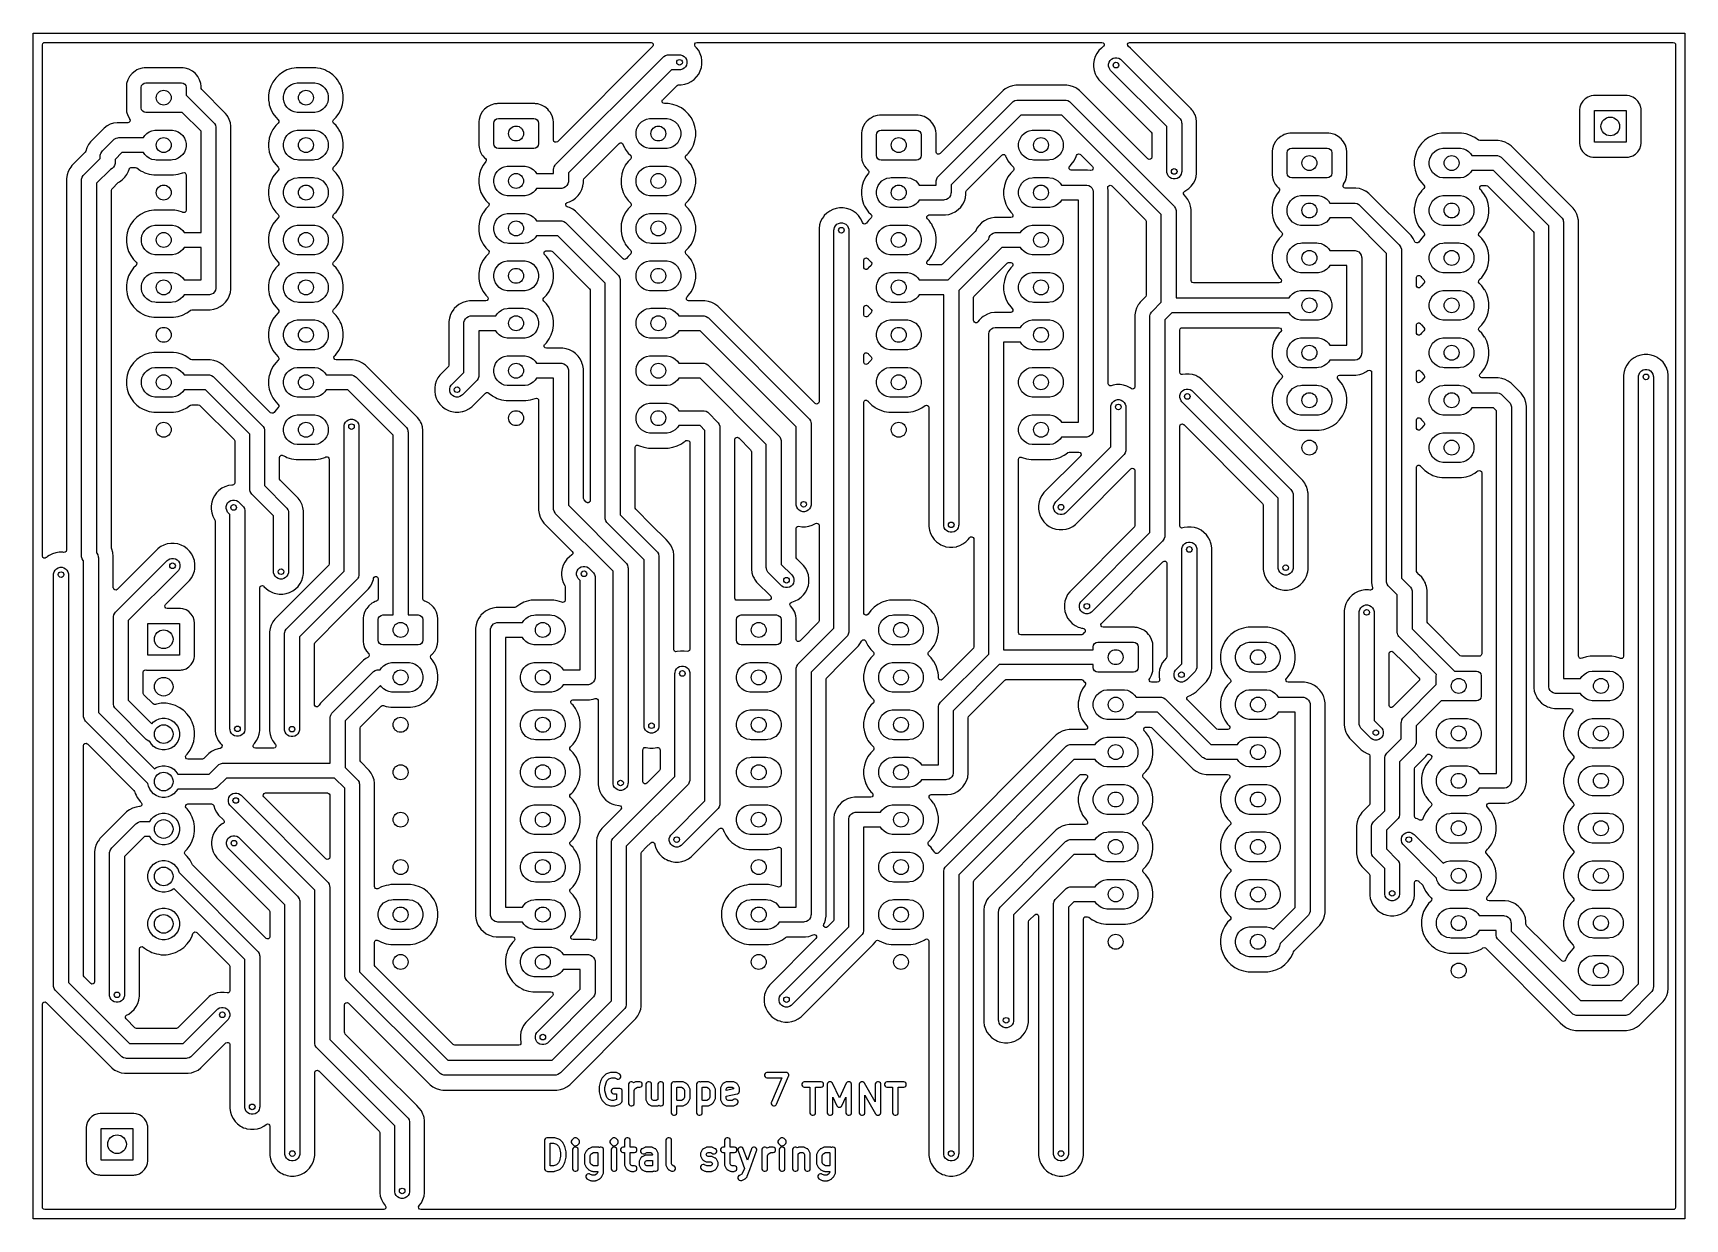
# Model space of a CAD drawing. Extents: x 44.5 to 133, y -119 to -55.5.
import ezdxf

# ---------------------------------------------------------------- set-up
doc = ezdxf.new("R2010")
doc.units = 0
doc.layers.add('BLACK', color=7, linetype='CONTINUOUS')

msp = doc.modelspace()

# ---------------------------------------------------------------- linework, layer by layer
at = {"layer": 'BLACK', "linetype": 'CONTINUOUS'}
for p, q in [((44.5, -55.5), (133, -55.5)), ((44.5, -119), (44.5, -55.5)), ((133, -55.5), (133, -119)), ((45.0005, -56.1245), (45.020185, -56.057461)), ((45.0005, -83.502375), (45.0005, -56.1245)), ((45.020185, -56.057461), (45.072989, -56.011706)), ((45.072989, -56.011706), (45.1245, -56.0005)), ((45.1245, -56.0005), (77.608174, -56.0005)), ((77.695855, -56.212181), (72.592181, -61.315854)), ((77.608174, -56.0005), (77.675213, -56.020185)), ((77.675213, -56.020185), (77.720968, -56.072989)), ((77.701887, -56.205703), (77.695855, -56.212181)), ((77.730912, -56.142147), (77.701887, -56.205703)), ((77.720968, -56.072989), (77.730912, -56.142147)), ((79.946859, -56.150858), (79.951843, -56.081166)), ((79.980344, -56.212181), (79.946859, -56.150858)), ((79.951843, -56.081166), (79.993715, -56.025233)), ((80.05109, -56.282927), (79.980344, -56.212181)), ((79.993715, -56.025233), (80.059179, -56.000816)), ((80.162159, -56.4358), (80.05109, -56.282927)), ((80.059179, -56.000816), (80.068025, -56.0005)), ((80.068025, -56.0005), (101.765898, -56.0005)), ((80.247945, -56.604163), (80.162159, -56.4358)), ((80.30634, -56.783881), (80.247945, -56.604163)), ((101.48854, -56.588), (101.402754, -56.756363)), ((101.599612, -56.435123), (101.48854, -56.588)), ((101.733223, -56.301512), (101.599612, -56.435123)), ((101.838784, -56.224818), (101.733223, -56.301512)), ((101.765898, -56.0005), (101.832937, -56.020185)), ((101.832937, -56.020185), (101.878692, -56.072989)), ((101.859611, -56.205703), (101.838784, -56.224818)), ((101.888636, -56.142147), (101.859611, -56.205703)), ((101.878692, -56.072989), (101.888636, -56.142147)), ((103.143172, -56.099875), (103.175778, -56.03808)), ((103.149151, -56.169488), (103.143172, -56.099875)), ((103.191815, -56.224817), (103.149151, -56.169488)), ((103.175778, -56.03808), (103.236617, -56.003722)), ((103.297374, -56.30151), (103.191815, -56.224817)), ((103.236617, -56.003722), (103.264702, -56.0005)), ((103.264702, -56.0005), (132.3755, -56.0005)), ((106.420573, -59.42471), (103.297374, -56.30151)), ((132.3755, -56.0005), (132.442539, -56.020185)), ((132.442539, -56.020185), (132.488294, -56.072989)), ((132.488294, -56.072989), (132.4995, -56.1245)), ((132.4995, -56.1245), (132.4995, -118.3755)), ((50.067487, -57.476759), (49.96355, -57.532315)), ((50.146043, -57.434769), (50.067487, -57.476759)), ((50.344067, -57.374699), (50.146043, -57.434769)), ((50.460298, -57.363251), (50.344067, -57.374699)), ((50.498392, -57.3595), (50.460298, -57.363251)), ((52.501608, -57.3595), (50.498392, -57.3595)), ((52.536805, -57.362966), (52.501608, -57.3595)), ((52.655934, -57.374699), (52.536805, -57.362966)), ((52.655934, -57.3747), (52.655932, -57.374699)), ((52.655932, -57.374699), (52.655934, -57.374699)), ((52.853954, -57.434768), (52.655934, -57.3747)), ((53.03645, -57.532315), (52.853954, -57.434768)), ((58.105616, -57.47676), (57.881151, -57.591132)), ((58.345214, -57.39891), (58.105616, -57.47676)), ((58.498076, -57.374699), (58.345214, -57.39891)), ((58.594038, -57.3595), (58.498076, -57.374699)), ((59.645962, -57.3595), (58.594038, -57.3595)), ((59.74193, -57.3747), (59.645962, -57.3595)), ((59.894785, -57.39891), (59.74193, -57.3747)), ((60.134383, -57.47676), (59.894785, -57.39891)), ((60.243418, -57.532317), (60.134383, -57.47676)), ((72.498857, -62.541257), (78.257957, -56.782158)), ((78.706485, -57.465), (73.1817, -62.989785)), ((78.257957, -56.782158), (78.297295, -56.747659)), ((78.297295, -56.747659), (78.387727, -56.695448)), ((78.387727, -56.695448), (78.48859, -56.668422)), ((78.48859, -56.668422), (78.5408, -56.665)), ((78.5408, -56.665), (79.1354, -56.665)), ((79.1354, -57.465), (78.706485, -57.465)), ((79.1354, -56.665), (79.18761, -56.668422)), ((79.18761, -57.461578), (79.1354, -57.465)), ((79.18761, -56.668422), (79.288473, -56.695448)), ((79.288473, -57.434552), (79.18761, -57.461578)), ((79.288473, -56.695448), (79.378905, -56.747659)), ((79.378905, -57.382341), (79.288473, -57.434552)), ((79.378905, -56.747659), (79.452741, -56.821495)), ((79.452741, -57.308505), (79.378905, -57.382341)), ((79.452741, -56.821495), (79.504952, -56.911927)), ((79.504952, -57.218073), (79.452741, -57.308505)), ((79.504952, -56.911927), (79.531978, -57.01279)), ((79.531978, -57.11721), (79.504952, -57.218073)), ((79.531978, -57.01279), (79.531978, -57.11721)), ((80.247947, -57.525832), (80.30634, -57.346118)), ((80.3359, -56.970513), (80.30634, -56.783881)), ((80.30634, -57.346118), (80.3359, -57.159486)), ((80.3359, -57.159486), (80.3359, -56.970513)), ((101.344359, -56.936081), (101.3148, -57.122713)), ((101.3148, -57.122713), (101.3148, -57.311686)), ((101.3148, -57.311686), (101.344359, -57.498318)), ((101.402754, -56.756363), (101.344359, -56.936081)), ((101.344359, -57.498318), (101.402754, -57.678036)), ((102.118722, -57.16499), (102.145748, -57.064126)), ((102.118722, -57.26941), (102.118722, -57.16499)), ((102.145748, -57.370274), (102.118722, -57.26941)), ((102.145748, -57.064126), (102.197959, -56.973695)), ((102.197959, -57.460705), (102.145748, -57.370274)), ((102.197959, -56.973695), (102.271795, -56.899859)), ((102.232457, -57.500043), (102.197959, -57.460705)), ((105.2385, -60.506086), (102.232457, -57.500043)), ((102.271795, -56.899859), (102.362226, -56.847648)), ((102.362226, -56.847648), (102.46309, -56.820622)), ((102.46309, -56.820622), (102.56751, -56.820622)), ((102.56751, -56.820622), (102.668374, -56.847648)), ((102.668374, -56.847648), (102.758805, -56.899859)), ((102.758805, -56.899859), (102.798143, -56.934357)), ((102.798143, -56.934357), (105.921343, -60.057557)), ((49.508649, -58.2655), (49.4995, -58.358392)), ((49.4995, -58.358392), (49.4995, -59.561608)), ((49.514699, -58.204067), (49.508649, -58.2655)), ((49.574769, -58.006043), (49.514699, -58.204067)), ((49.672317, -57.823547), (49.574769, -58.006043)), ((49.803589, -57.663589), (49.672317, -57.823547)), ((49.963547, -57.532317), (49.803589, -57.663589)), ((49.963548, -57.532316), (49.963547, -57.532317)), ((49.96355, -57.532315), (49.963548, -57.532316)), ((50.3, -58.41), (50.31903, -58.314329)), ((50.3, -59.51), (50.3, -58.41)), ((50.31903, -58.314329), (50.373223, -58.233223)), ((50.373223, -58.233223), (50.454329, -58.17903)), ((50.454329, -58.17903), (50.55, -58.16)), ((50.55, -58.16), (52.45, -58.16)), ((52.45, -58.16), (52.545671, -58.17903)), ((52.545671, -58.17903), (52.626777, -58.233223)), ((52.626777, -58.233223), (52.68097, -58.314329)), ((52.68097, -58.314329), (52.7, -58.41)), ((52.7, -58.41), (52.7, -58.822414)), ((53.036453, -57.532317), (53.03645, -57.532315)), ((53.19641, -57.663589), (53.036452, -57.532317)), ((53.036452, -57.532317), (53.036453, -57.532317)), ((53.258462, -57.739201), (53.19641, -57.663589)), ((53.327685, -57.82355), (53.258462, -57.739201)), ((53.425232, -58.006046), (53.327685, -57.82355)), ((53.4853, -58.204066), (53.425232, -58.006046)), ((53.499241, -58.345616), (53.4853, -58.204066)), ((53.5005, -58.358395), (53.499241, -58.345616)), ((53.5005, -58.439474), (53.5005, -58.358395)), ((57.23676, -58.345616), (57.15891, -58.585214)), ((57.351132, -58.121151), (57.23676, -58.345616)), ((57.499201, -57.91735), (57.351132, -58.121151)), ((57.499205, -57.917345), (57.499201, -57.91735)), ((57.677345, -57.739205), (57.499205, -57.917345)), ((57.67735, -57.739201), (57.677345, -57.739205)), ((57.881151, -57.591132), (57.67735, -57.739201)), ((58.101592, -58.452485), (58.212485, -58.341592)), ((58.212485, -58.341592), (58.342883, -58.254463)), ((58.342883, -58.254463), (58.487772, -58.194448)), ((58.487772, -58.194448), (58.641586, -58.163852)), ((58.641586, -58.163852), (58.72, -58.16)), ((58.72, -58.16), (59.52, -58.16)), ((59.52, -58.16), (59.598414, -58.163852)), ((59.598414, -58.163852), (59.752228, -58.194448)), ((59.752228, -58.194448), (59.897117, -58.254463)), ((59.897117, -58.254463), (60.027515, -58.341592)), ((60.027515, -58.341592), (60.138408, -58.452485)), ((60.358845, -57.59113), (60.243418, -57.532317)), ((60.358847, -57.591131), (60.358845, -57.59113)), ((60.358848, -57.591132), (60.358847, -57.591131)), ((60.562649, -57.739201), (60.358848, -57.591132)), ((60.562654, -57.739205), (60.562649, -57.739201)), ((60.740794, -57.917345), (60.562654, -57.739205)), ((60.740798, -57.91735), (60.740794, -57.917345)), ((60.805239, -58.006046), (60.740798, -57.91735)), ((60.88887, -58.121155), (60.805239, -58.006046)), ((60.947356, -58.23594), (60.88887, -58.121155)), ((61.003239, -58.345616), (60.947356, -58.23594)), ((61.003239, -58.345618), (61.003239, -58.345616)), ((61.003241, -58.345621), (61.003239, -58.345618)), ((61.08109, -58.585215), (61.003241, -58.345621)), ((78.235745, -59.067819), (79.001745, -58.301819)), ((79.001745, -58.301819), (79.063068, -58.268334)), ((79.063068, -58.268334), (79.089426, -58.2655)), ((79.089426, -58.2655), (79.229886, -58.2655)), ((79.229886, -58.2655), (79.416518, -58.23594)), ((79.416518, -58.23594), (79.596232, -58.177547)), ((79.596232, -58.177547), (79.764599, -58.09176)), ((79.764599, -58.09176), (79.917473, -57.98069)), ((79.917473, -57.98069), (80.05109, -57.847073)), ((80.05109, -57.847073), (80.16216, -57.694199)), ((80.16216, -57.694199), (80.247947, -57.525832)), ((96.788963, -58.376654), (96.6206, -58.46244)), ((96.968681, -58.318259), (96.788963, -58.376654)), ((97.155314, -58.2887), (96.968681, -58.318259)), ((97.155319, -58.2887), (97.155314, -58.2887)), ((97.344282, -58.2887), (97.155319, -58.2887)), ((99.882381, -58.2887), (97.344282, -58.2887)), ((99.882386, -58.2887), (99.882381, -58.2887)), ((100.069018, -58.318259), (99.882386, -58.2887)), ((100.248736, -58.376654), (100.069018, -58.318259)), ((100.372026, -58.439474), (100.248736, -58.376654)), ((101.402754, -57.678036), (101.476896, -57.823547)), ((101.476896, -57.823547), (101.48854, -57.846399)), ((101.48854, -57.846399), (101.59961, -57.999274)), ((101.59961, -57.999274), (101.599611, -57.999275)), ((101.599611, -57.999275), (101.599612, -57.999276)), ((101.599612, -57.999276), (104.401681, -60.801344)), ((52.7, -58.822414), (54.184543, -60.306957)), ((53.503334, -58.465832), (53.5005, -58.439474)), ((53.536819, -58.527155), (53.503334, -58.465832)), ((54.81739, -59.807726), (53.536819, -58.527155)), ((57.15891, -58.585215), (57.1195, -58.834038)), ((57.1195, -58.834038), (57.1195, -59.085962)), ((57.1195, -59.085962), (57.147036, -59.259815)), ((57.147036, -59.259815), (57.15891, -59.334785)), ((57.15891, -58.585214), (57.15891, -58.585215)), ((57.923852, -58.881586), (57.954448, -58.727772)), ((57.923852, -59.038414), (57.923852, -58.881586)), ((57.954448, -59.192228), (57.923852, -59.038414)), ((57.954448, -58.727772), (58.014463, -58.582883)), ((58.014463, -59.337117), (57.954448, -59.192228)), ((58.014463, -58.582883), (58.101592, -58.452485)), ((60.138408, -58.452485), (60.225537, -58.582883)), ((60.225537, -58.582883), (60.285552, -58.727772)), ((60.285552, -59.192228), (60.225537, -59.337117)), ((60.285552, -58.727772), (60.316148, -58.881586)), ((60.316148, -59.038414), (60.285552, -59.192228)), ((60.316148, -58.881586), (60.316148, -59.038414)), ((61.1205, -58.834038), (61.08109, -58.585215)), ((61.08109, -59.334785), (61.1205, -59.085962)), ((61.1205, -59.085962), (61.1205, -58.834038)), ((69.224067, -59.294699), (69.026043, -59.354769)), ((69.340298, -59.283251), (69.224067, -59.294699)), ((69.378392, -59.2795), (69.340298, -59.283251)), ((71.381608, -59.2795), (69.378392, -59.2795)), ((71.416805, -59.282966), (71.381608, -59.2795)), ((71.535934, -59.294699), (71.416805, -59.282966)), ((71.535934, -59.2947), (71.535932, -59.294699)), ((71.535932, -59.294699), (71.535934, -59.294699)), ((71.733954, -59.354768), (71.535934, -59.2947)), ((78.200688, -59.137853), (78.229713, -59.074297)), ((78.210632, -59.207011), (78.200688, -59.137853)), ((78.256387, -59.259815), (78.210632, -59.207011)), ((78.229713, -59.074297), (78.235745, -59.067819)), ((78.323426, -59.2795), (78.256387, -59.259815)), ((78.525961, -59.2795), (78.323426, -59.2795)), ((78.525962, -59.2795), (78.525961, -59.2795)), ((78.774785, -59.31891), (78.525962, -59.2795)), ((92.998857, -63.174457), (96.966957, -59.206357)), ((96.467724, -58.573512), (93.092181, -61.949055)), ((96.467725, -58.573512), (96.467724, -58.573512)), ((96.467727, -58.57351), (96.467725, -58.573512)), ((96.581517, -58.490836), (96.467727, -58.57351)), ((96.6206, -58.46244), (96.581517, -58.490836)), ((96.966957, -59.206357), (97.006295, -59.171859)), ((97.006295, -59.171859), (97.096726, -59.119648)), ((97.096726, -59.119648), (97.19759, -59.092622)), ((97.19759, -59.092622), (97.2498, -59.0892)), ((97.2498, -59.0892), (99.7879, -59.0892)), ((99.7879, -59.0892), (99.84011, -59.092622)), ((99.84011, -59.092622), (99.940974, -59.119648)), ((99.940974, -59.119648), (100.031405, -59.171859)), ((100.031405, -59.171859), (100.070743, -59.206357)), ((100.070743, -59.206357), (105.626543, -64.762157)), ((100.417099, -58.46244), (100.372026, -58.439474)), ((100.569974, -58.57351), (100.417099, -58.46244)), ((100.569976, -58.573512), (100.569974, -58.57351)), ((104.226319, -62.229855), (100.569976, -58.573512)), ((127.520184, -59.147737), (127.424211, -59.300476)), ((127.647737, -59.020184), (127.520184, -59.147737)), ((127.800476, -58.924211), (127.647737, -59.020184)), ((127.970745, -58.864631), (127.800476, -58.924211)), ((127.97075, -58.86463), (127.970745, -58.864631)), ((128.105039, -58.8495), (127.97075, -58.86463)), ((128.105046, -58.8495), (128.105039, -58.8495)), ((129.894954, -58.8495), (128.105046, -58.8495)), ((129.89496, -58.8495), (129.894954, -58.8495)), ((130.029249, -58.86463), (129.89496, -58.8495)), ((130.029254, -58.864631), (130.029249, -58.86463)), ((130.199523, -58.924211), (130.029254, -58.864631)), ((130.352262, -59.020184), (130.199523, -58.924211)), ((130.479815, -59.147737), (130.352262, -59.020184)), ((130.572158, -59.2947), (130.479815, -59.147737)), ((130.575789, -59.300478), (130.572158, -59.2947)), ((49.4995, -59.561608), (49.501665, -59.583589)), ((49.501665, -59.583589), (49.514699, -59.715932)), ((49.514699, -59.715932), (49.5147, -59.715934)), ((49.5147, -59.715934), (49.574768, -59.913954)), ((49.574768, -59.913954), (49.659414, -60.072315)), ((49.659414, -60.072315), (49.672316, -60.096451)), ((49.672316, -60.096451), (49.672627, -60.09683)), ((49.672627, -60.09683), (49.672729, -60.09707)), ((49.672729, -60.09707), (49.675702, -60.10152)), ((49.675702, -60.10152), (49.674858, -60.102083)), ((49.674858, -60.102083), (49.699944, -60.161139)), ((49.699944, -60.161139), (49.688156, -60.230007)), ((50.31903, -59.605671), (50.3, -59.51)), ((50.373223, -59.686777), (50.31903, -59.605671)), ((50.454329, -59.74097), (50.373223, -59.686777)), ((50.55, -59.76), (50.454329, -59.74097)), ((52.45, -59.76), (50.55, -59.76)), ((52.496887, -59.750673), (52.45, -59.76)), ((53.5017, -60.755486), (52.496887, -59.750673)), ((54.894569, -59.913954), (54.81739, -59.807726)), ((54.928459, -59.9606), (54.894569, -59.913954)), ((55.014245, -60.128963), (54.928459, -59.9606)), ((55.07264, -60.308681), (55.014245, -60.128963)), ((57.15891, -59.334785), (57.23676, -59.574383)), ((57.23676, -59.574383), (57.351132, -59.798848)), ((57.351132, -59.798848), (57.499201, -60.002649)), ((57.499201, -60.002649), (57.499205, -60.002654)), ((57.499205, -60.002654), (57.63887, -60.142319)), ((57.63887, -60.142319), (57.672355, -60.203642)), ((58.101592, -59.467515), (58.014463, -59.337117)), ((58.212485, -59.578408), (58.101592, -59.467515)), ((58.342883, -59.665537), (58.212485, -59.578408)), ((58.487772, -59.725552), (58.342883, -59.665537)), ((58.641586, -59.756148), (58.487772, -59.725552)), ((58.72, -59.76), (58.641586, -59.756148)), ((59.52, -59.76), (58.72, -59.76)), ((59.598414, -59.756148), (59.52, -59.76)), ((59.752228, -59.725552), (59.598414, -59.756148)), ((59.897117, -59.665537), (59.752228, -59.725552)), ((60.027515, -59.578408), (59.897117, -59.665537)), ((60.138408, -59.467515), (60.027515, -59.578408)), ((60.225537, -59.337117), (60.138408, -59.467515)), ((60.572629, -60.186666), (60.60113, -60.142319)), ((60.60113, -60.142319), (60.646999, -60.09645)), ((60.646999, -60.09645), (60.740793, -60.002656)), ((60.740793, -60.002656), (60.88887, -59.798845)), ((60.88887, -59.798845), (61.003241, -59.574379)), ((61.003241, -59.574379), (61.08109, -59.334785)), ((68.394699, -60.124067), (68.383251, -60.240298)), ((68.454769, -59.926043), (68.394699, -60.124067)), ((68.552317, -59.743547), (68.454769, -59.926043)), ((68.683589, -59.583589), (68.552317, -59.743547)), ((68.843547, -59.452317), (68.683589, -59.583589)), ((68.843548, -59.452316), (68.843547, -59.452317)), ((68.84355, -59.452315), (68.843548, -59.452316)), ((68.947487, -59.396759), (68.84355, -59.452315)), ((69.026043, -59.354769), (68.947487, -59.396759)), ((69.19903, -60.234329), (69.253223, -60.153223)), ((69.253223, -60.153223), (69.334329, -60.09903)), ((69.334329, -60.09903), (69.43, -60.08)), ((69.43, -60.08), (71.33, -60.08)), ((71.33, -60.08), (71.425671, -60.09903)), ((71.425671, -60.09903), (71.506777, -60.153223)), ((71.506777, -60.153223), (71.56097, -60.234329)), ((71.91645, -59.452315), (71.733954, -59.354768)), ((71.916453, -59.452317), (71.91645, -59.452315)), ((72.07641, -59.583589), (71.916452, -59.452317)), ((71.916452, -59.452317), (71.916453, -59.452317)), ((72.138462, -59.659201), (72.07641, -59.583589)), ((72.207685, -59.74355), (72.138462, -59.659201)), ((72.305232, -59.926046), (72.207685, -59.74355)), ((72.3653, -60.124066), (72.305232, -59.926046)), ((72.379241, -60.265616), (72.3653, -60.124066)), ((77.092485, -60.261592), (77.222883, -60.174463)), ((77.222883, -60.174463), (77.367772, -60.114448)), ((77.367772, -60.114448), (77.521586, -60.083852)), ((77.521586, -60.083852), (77.6, -60.08)), ((77.6, -60.08), (78.4, -60.08)), ((78.4, -60.08), (78.478414, -60.083852)), ((78.478414, -60.083852), (78.632228, -60.114448)), ((78.632228, -60.114448), (78.777117, -60.174463)), ((79.014383, -59.39676), (78.774785, -59.31891)), ((78.777117, -60.174463), (78.907515, -60.261592)), ((79.123418, -59.452317), (79.014383, -59.39676)), ((79.238845, -59.51113), (79.123418, -59.452317)), ((79.238847, -59.511131), (79.238845, -59.51113)), ((79.238848, -59.511132), (79.238847, -59.511131)), ((79.442649, -59.659201), (79.238848, -59.511132)), ((79.442654, -59.659205), (79.442649, -59.659201)), ((79.620794, -59.837345), (79.442654, -59.659205)), ((79.620798, -59.83735), (79.620794, -59.837345)), ((79.685239, -59.926046), (79.620798, -59.83735)), ((79.76887, -60.041155), (79.685239, -59.926046)), ((79.830005, -60.161139), (79.76887, -60.041155)), ((79.883239, -60.265616), (79.830005, -60.161139)), ((89.343547, -60.072317), (89.183589, -60.203589)), ((89.343548, -60.072316), (89.343547, -60.072317)), ((89.34355, -60.072315), (89.343548, -60.072316)), ((89.415898, -60.033643), (89.34355, -60.072315)), ((89.526043, -59.974769), (89.415898, -60.033643)), ((89.724067, -59.914699), (89.526043, -59.974769)), ((89.840298, -59.903251), (89.724067, -59.914699)), ((89.878392, -59.8995), (89.840298, -59.903251)), ((91.881608, -59.8995), (89.878392, -59.8995)), ((91.916805, -59.902966), (91.881608, -59.8995)), ((92.035934, -59.914699), (91.916805, -59.902966)), ((92.035934, -59.9147), (92.035932, -59.914699)), ((92.035932, -59.914699), (92.035934, -59.914699)), ((92.233954, -59.974768), (92.035934, -59.9147)), ((92.41645, -60.072315), (92.233954, -59.974768)), ((92.416453, -60.072317), (92.41645, -60.072315)), ((92.57641, -60.203589), (92.416452, -60.072317)), ((92.416452, -60.072317), (92.416453, -60.072317)), ((97.415486, -59.8892), (93.6817, -63.622986)), ((99.622214, -59.8892), (97.415486, -59.8892)), ((104.9437, -65.210686), (99.622214, -59.8892)), ((105.921343, -60.057557), (105.955841, -60.096895)), ((105.955841, -60.096895), (106.008052, -60.187326)), ((106.55419, -59.558327), (106.420573, -59.42471)), ((106.588128, -59.605039), (106.55419, -59.558327)), ((106.624003, -59.654416), (106.588128, -59.605039)), ((106.638561, -59.674453), (106.624003, -59.654416)), ((106.638563, -59.674455), (106.638561, -59.674453)), ((106.661938, -59.70663), (106.638563, -59.674455)), ((106.66526, -59.711201), (106.661938, -59.70663)), ((106.709917, -59.798845), (106.66526, -59.711201)), ((106.751045, -59.879563), (106.709917, -59.798845)), ((106.80944, -60.059281), (106.751045, -59.879563)), ((106.839, -60.245913), (106.80944, -60.059281)), ((127.36463, -59.47075), (127.3495, -59.605039)), ((127.3495, -59.605039), (127.3495, -61.39496)), ((127.364631, -59.470745), (127.36463, -59.47075)), ((127.424211, -59.300476), (127.364631, -59.470745)), ((128.15, -61.35), (128.15, -59.65)), ((128.15, -59.65), (129.85, -59.65)), ((129.85, -59.65), (129.85, -61.35)), ((130.61926, -59.42471), (130.575789, -59.300478)), ((130.635368, -59.470745), (130.61926, -59.42471)), ((130.635369, -59.47075), (130.635368, -59.470745)), ((130.645236, -59.558325), (130.635369, -59.47075)), ((130.6505, -59.605046), (130.645236, -59.558325)), ((130.6505, -61.394954), (130.6505, -59.605046)), ((48.316223, -60.584312), (47.58431, -61.316225)), ((48.4691, -60.47324), (48.316223, -60.584312)), ((48.637463, -60.387454), (48.4691, -60.47324)), ((48.817181, -60.329059), (48.637463, -60.387454)), ((49.003814, -60.2995), (48.817181, -60.329059)), ((49.576778, -60.2995), (49.003814, -60.2995)), ((49.641006, -60.281569), (49.576778, -60.2995)), ((49.688156, -60.230007), (49.641006, -60.281569)), ((50.409753, -61.1), (50.481592, -60.992485)), ((50.481592, -60.992485), (50.592485, -60.881592)), ((50.592485, -60.881592), (50.722883, -60.794463)), ((50.722883, -60.794463), (50.867772, -60.734448)), ((50.867772, -60.734448), (51.021586, -60.703852)), ((51.021586, -60.703852), (51.1, -60.7)), ((51.1, -60.7), (51.9, -60.7)), ((51.9, -60.7), (51.978414, -60.703852)), ((51.978414, -60.703852), (52.132228, -60.734448)), ((52.132228, -60.734448), (52.277117, -60.794463)), ((52.277117, -60.794463), (52.407515, -60.881592)), ((52.407515, -60.881592), (52.518408, -60.992485)), ((52.518408, -60.992485), (52.605537, -61.122883)), ((53.5017, -66.18), (53.5017, -60.755486)), ((54.184543, -60.306957), (54.219041, -60.346295)), ((54.219041, -60.346295), (54.271252, -60.436727)), ((54.271252, -60.436727), (54.298278, -60.53759)), ((54.298278, -60.53759), (54.3017, -60.5898)), ((54.3017, -60.5898), (54.3017, -66.58)), ((55.100601, -60.485227), (55.07264, -60.308681)), ((55.100602, -60.485232), (55.100601, -60.485227)), ((55.1022, -60.495317), (55.100602, -60.485232)), ((55.1022, -69.214486), (55.1022, -60.495317)), ((57.23676, -60.885616), (57.15891, -61.125214)), ((57.351132, -60.661151), (57.23676, -60.885616)), ((57.499201, -60.45735), (57.351132, -60.661151)), ((57.499205, -60.457345), (57.499201, -60.45735)), ((57.63887, -60.317681), (57.499205, -60.457345)), ((57.667371, -60.273334), (57.63887, -60.317681)), ((57.672355, -60.203642), (57.667371, -60.273334)), ((58.014463, -61.122883), (58.101592, -60.992485)), ((58.101592, -60.992485), (58.212485, -60.881592)), ((58.212485, -60.881592), (58.342883, -60.794463)), ((58.342883, -60.794463), (58.487772, -60.734448)), ((58.487772, -60.734448), (58.641586, -60.703852)), ((58.641586, -60.703852), (58.72, -60.7)), ((58.72, -60.7), (59.52, -60.7)), ((59.52, -60.7), (59.598414, -60.703852)), ((59.598414, -60.703852), (59.752228, -60.734448)), ((59.752228, -60.734448), (59.897117, -60.794463)), ((59.897117, -60.794463), (60.027515, -60.881592)), ((60.027515, -60.881592), (60.138408, -60.992485)), ((60.138408, -60.992485), (60.225537, -61.122883)), ((60.567645, -60.256358), (60.572629, -60.186666)), ((60.60113, -60.317681), (60.567645, -60.256358)), ((60.740794, -60.457345), (60.60113, -60.317681)), ((60.740798, -60.45735), (60.740794, -60.457345)), ((60.869952, -60.635117), (60.740798, -60.45735)), ((60.88887, -60.661155), (60.869952, -60.635117)), ((60.936196, -60.754038), (60.88887, -60.661155)), ((61.003239, -60.885616), (60.936196, -60.754038)), ((61.003239, -60.885618), (61.003239, -60.885616)), ((61.003241, -60.885621), (61.003239, -60.885618)), ((61.08109, -61.125215), (61.003241, -60.885621)), ((68.383251, -60.240298), (68.3795, -60.278392)), ((68.3795, -60.278392), (68.3795, -61.481608)), ((69.18, -60.33), (69.19903, -60.234329)), ((69.18, -61.43), (69.18, -60.33)), ((71.56097, -60.234329), (71.58, -60.33)), ((71.58, -60.33), (71.58, -61.43)), ((72.3805, -60.278395), (72.379241, -60.265616)), ((72.3805, -61.228173), (72.3805, -60.278395)), ((76.803852, -60.801586), (76.834448, -60.647772)), ((76.803852, -60.958414), (76.803852, -60.801586)), ((76.834448, -61.112228), (76.803852, -60.958414)), ((76.834448, -60.647772), (76.894463, -60.502883)), ((76.894463, -60.502883), (76.981592, -60.372485)), ((76.981592, -60.372485), (77.092485, -60.261592)), ((78.907515, -60.261592), (79.018408, -60.372485)), ((79.018408, -60.372485), (79.105537, -60.502883)), ((79.105537, -60.502883), (79.165552, -60.647772)), ((79.165552, -60.647772), (79.196148, -60.801586)), ((79.196148, -60.958414), (79.165552, -61.112228)), ((79.196148, -60.801586), (79.196148, -60.958414)), ((79.883239, -60.265618), (79.883239, -60.265616)), ((79.883241, -60.265621), (79.883239, -60.265618)), ((79.96109, -60.505215), (79.883241, -60.265621)), ((80.0005, -60.754038), (79.96109, -60.505215)), ((79.96109, -61.254785), (80.0005, -61.005962)), ((80.0005, -61.005962), (80.0005, -60.754038)), ((88.885481, -60.837663), (88.8795, -60.898392)), ((88.8795, -60.898392), (88.8795, -62.101608)), ((88.894699, -60.744067), (88.885481, -60.837663)), ((88.954769, -60.546043), (88.894699, -60.744067)), ((89.039538, -60.387454), (88.954769, -60.546043)), ((89.052315, -60.36355), (89.039538, -60.387454)), ((89.052317, -60.363547), (89.052315, -60.36355)), ((89.183589, -60.203589), (89.052317, -60.363547)), ((89.68, -60.95), (89.69903, -60.854329)), ((89.68, -62.05), (89.68, -60.95)), ((89.69903, -60.854329), (89.753223, -60.773223)), ((89.753223, -60.773223), (89.834329, -60.71903)), ((89.834329, -60.71903), (89.93, -60.7)), ((89.93, -60.7), (91.83, -60.7)), ((91.83, -60.7), (91.925671, -60.71903)), ((91.925671, -60.71903), (92.006777, -60.773223)), ((92.006777, -60.773223), (92.06097, -60.854329)), ((92.06097, -60.854329), (92.08, -60.95)), ((92.08, -60.95), (92.08, -62.05)), ((92.633647, -60.273334), (92.57641, -60.203589)), ((92.707685, -60.36355), (92.633647, -60.273334)), ((92.805232, -60.546046), (92.707685, -60.36355)), ((92.8653, -60.744066), (92.805232, -60.546046)), ((92.879241, -60.885616), (92.8653, -60.744066)), ((92.8805, -60.898395), (92.879241, -60.885616)), ((92.8805, -61.861374), (92.8805, -60.898395)), ((97.394463, -61.122883), (97.481592, -60.992485)), ((97.481592, -60.992485), (97.592485, -60.881592)), ((97.592485, -60.881592), (97.722883, -60.794463)), ((97.722883, -60.794463), (97.867772, -60.734448)), ((97.867772, -60.734448), (98.021586, -60.703852)), ((98.021586, -60.703852), (98.1, -60.7)), ((98.1, -60.7), (98.9, -60.7)), ((98.9, -60.7), (98.978414, -60.703852)), ((98.978414, -60.703852), (99.132228, -60.734448)), ((99.132228, -60.734448), (99.277117, -60.794463)), ((99.277117, -60.794463), (99.407515, -60.881592)), ((99.407515, -60.881592), (99.518408, -60.992485)), ((99.518408, -60.992485), (99.605537, -61.122883)), ((104.401681, -60.801344), (104.435166, -60.862667)), ((104.435166, -60.862667), (104.438, -60.889025)), ((104.438, -60.889025), (104.438, -62.142174)), ((105.2385, -62.9105), (105.2385, -60.506086)), ((106.008052, -60.187326), (106.02375, -60.245913)), ((106.02375, -60.245913), (106.035078, -60.28819)), ((106.035078, -60.28819), (106.0385, -60.3404)), ((106.0385, -60.3404), (106.0385, -62.9105)), ((106.839, -63.004986), (106.839, -60.245913)), ((111.343547, -61.032317), (111.183589, -61.163589)), ((111.343548, -61.032316), (111.343547, -61.032317)), ((111.34355, -61.032315), (111.343548, -61.032316)), ((111.447487, -60.976759), (111.34355, -61.032315)), ((111.526043, -60.934769), (111.447487, -60.976759)), ((111.724067, -60.874699), (111.526043, -60.934769)), ((111.840298, -60.863251), (111.724067, -60.874699)), ((111.878392, -60.8595), (111.840298, -60.863251)), ((113.881608, -60.8595), (111.878392, -60.8595)), ((113.916805, -60.862966), (113.881608, -60.8595)), ((114.035934, -60.874699), (113.916805, -60.862966)), ((114.035934, -60.8747), (114.035932, -60.874699)), ((114.035932, -60.874699), (114.035934, -60.874699)), ((114.233954, -60.934768), (114.035934, -60.8747)), ((114.41645, -61.032315), (114.233954, -60.934768)), ((114.416453, -61.032317), (114.41645, -61.032315)), ((114.57641, -61.163589), (114.416452, -61.032317)), ((114.416452, -61.032317), (114.416453, -61.032317)), ((119.485616, -60.97676), (119.261151, -61.091132)), ((119.725214, -60.89891), (119.485616, -60.97676)), ((119.954043, -60.862667), (119.725214, -60.89891)), ((119.974038, -60.8595), (119.954043, -60.862667)), ((121.025962, -60.8595), (119.974038, -60.8595)), ((121.271533, -60.898395), (121.025962, -60.8595)), ((121.274785, -60.89891), (121.271533, -60.898395)), ((121.514383, -60.97676), (121.274785, -60.89891)), ((121.623418, -61.032317), (121.514383, -60.97676)), ((121.738845, -61.09113), (121.623418, -61.032317)), ((47.294898, -61.881481), (46.58161, -62.594769)), ((47.299693, -61.876409), (47.294898, -61.881481)), ((47.325816, -61.821418), (47.299693, -61.876409)), ((47.327921, -61.821924), (47.325816, -61.821418)), ((47.329057, -61.817189), (47.327921, -61.821924)), ((47.387454, -61.637465), (47.329057, -61.817189)), ((47.47324, -61.4691), (47.387454, -61.637465)), ((47.484977, -61.452947), (47.47324, -61.4691)), ((47.527639, -61.394226), (47.484977, -61.452947)), ((47.58431, -61.316225), (47.527639, -61.394226)), ((48.12118, -61.979816), (48.130448, -61.945226)), ((48.130448, -61.945226), (48.182659, -61.854795)), ((48.182659, -61.854795), (48.217157, -61.815457)), ((48.217157, -61.815457), (48.815457, -61.217157)), ((48.815457, -61.217157), (48.854795, -61.182659)), ((48.854795, -61.182659), (48.945226, -61.130448)), ((49.263986, -61.9), (48.9, -62.263986)), ((48.945226, -61.130448), (49.04609, -61.103422)), ((49.04609, -61.103422), (49.0983, -61.1)), ((49.0983, -61.1), (50.409753, -61.1)), ((50.409753, -61.9), (49.263986, -61.9)), ((50.481592, -62.007515), (50.409753, -61.9)), ((52.605537, -61.877117), (52.518408, -62.007515)), ((52.605537, -61.122883), (52.665552, -61.267772)), ((52.665552, -61.732228), (52.605537, -61.877117)), ((52.665552, -61.267772), (52.696148, -61.421586)), ((52.696148, -61.578414), (52.665552, -61.732228)), ((52.696148, -61.421586), (52.696148, -61.578414)), ((57.128657, -61.316225), (57.1195, -61.374038)), ((57.1195, -61.374038), (57.1195, -61.625962)), ((57.1195, -61.625962), (57.131151, -61.699522)), ((57.15891, -61.125214), (57.128657, -61.316225)), ((57.131151, -61.699522), (57.15891, -61.874785)), ((57.15891, -61.874785), (57.23676, -62.114383)), ((57.923852, -61.421586), (57.954448, -61.267772)), ((57.923852, -61.578414), (57.923852, -61.421586)), ((57.954448, -61.732228), (57.923852, -61.578414)), ((57.954448, -61.267772), (58.014463, -61.122883)), ((58.014463, -61.877117), (57.954448, -61.732228)), ((58.101592, -62.007515), (58.014463, -61.877117)), ((60.225537, -61.877117), (60.138408, -62.007515)), ((60.225537, -61.122883), (60.285552, -61.267772)), ((60.285552, -61.732228), (60.225537, -61.877117)), ((60.285552, -61.267772), (60.316148, -61.421586)), ((60.316148, -61.578414), (60.285552, -61.732228)), ((60.316148, -61.421586), (60.316148, -61.578414)), ((61.003241, -62.114379), (61.08109, -61.874785)), ((61.1205, -61.374038), (61.08109, -61.125215)), ((61.08109, -61.874785), (61.1205, -61.625962)), ((61.1205, -61.625962), (61.1205, -61.374038)), ((68.3795, -61.481608), (68.381907, -61.506043)), ((68.381907, -61.506043), (68.394699, -61.635932)), ((68.394699, -61.635932), (68.3947, -61.635934)), ((68.3947, -61.635934), (68.454768, -61.833954)), ((68.454768, -61.833954), (68.552315, -62.01645)), ((69.19903, -61.525671), (69.18, -61.43)), ((69.253223, -61.606777), (69.19903, -61.525671)), ((69.334329, -61.66097), (69.253223, -61.606777)), ((69.43, -61.68), (69.334329, -61.66097)), ((71.33, -61.68), (69.43, -61.68)), ((71.425671, -61.66097), (71.33, -61.68)), ((71.506777, -61.606777), (71.425671, -61.66097)), ((71.56097, -61.525671), (71.506777, -61.606777)), ((71.58, -61.43), (71.56097, -61.525671)), ((72.380816, -61.237019), (72.3805, -61.228173)), ((72.405233, -61.302483), (72.380816, -61.237019)), ((72.461166, -61.344355), (72.405233, -61.302483)), ((72.530858, -61.349339), (72.461166, -61.344355)), ((72.592181, -61.315854), (72.530858, -61.349339)), ((74.018514, -63.285049), (75.898249, -61.405313)), ((75.898249, -61.405313), (75.95957, -61.37183)), ((75.95957, -61.37183), (76.029262, -61.376814)), ((76.029262, -61.376814), (76.085195, -61.418686)), ((76.085195, -61.418686), (76.103858, -61.454676)), ((76.103858, -61.454676), (76.116758, -61.494379)), ((76.116758, -61.494379), (76.183803, -61.625961)), ((76.183803, -61.625961), (76.2236, -61.704067)), ((76.2236, -61.704067), (76.231132, -61.718848)), ((76.231132, -61.718848), (76.379201, -61.922649)), ((76.379201, -61.922649), (76.379205, -61.922654)), ((76.379205, -61.922654), (76.51887, -62.062319)), ((76.894463, -61.257117), (76.834448, -61.112228)), ((76.981592, -61.387515), (76.894463, -61.257117)), ((77.092485, -61.498408), (76.981592, -61.387515)), ((77.222883, -61.585537), (77.092485, -61.498408)), ((77.367772, -61.645552), (77.222883, -61.585537)), ((77.521586, -61.676148), (77.367772, -61.645552)), ((77.6, -61.68), (77.521586, -61.676148)), ((78.4, -61.68), (77.6, -61.68)), ((78.478414, -61.676148), (78.4, -61.68)), ((78.632228, -61.645552), (78.478414, -61.676148)), ((78.777117, -61.585537), (78.632228, -61.645552)), ((78.907515, -61.498408), (78.777117, -61.585537)), ((79.018408, -61.387515), (78.907515, -61.498408)), ((79.105537, -61.257117), (79.018408, -61.387515)), ((79.165552, -61.112228), (79.105537, -61.257117)), ((79.544937, -61.998512), (79.620793, -61.922656)), ((79.620793, -61.922656), (79.76887, -61.718845)), ((79.76887, -61.718845), (79.883241, -61.494379)), ((79.883241, -61.494379), (79.96109, -61.254785)), ((92.880816, -61.87022), (92.8805, -61.861374)), ((92.905233, -61.935684), (92.880816, -61.87022)), ((92.961166, -61.977556), (92.905233, -61.935684)), ((93.092181, -61.949055), (93.030858, -61.98254)), ((97.303852, -61.421586), (97.334448, -61.267772)), ((97.303852, -61.578414), (97.303852, -61.421586)), ((97.334448, -61.732228), (97.303852, -61.578414)), ((97.334448, -61.267772), (97.394463, -61.122883)), ((97.394463, -61.877117), (97.334448, -61.732228)), ((97.481592, -62.007515), (97.394463, -61.877117)), ((99.605537, -61.877117), (99.518408, -62.007515)), ((99.605537, -61.122883), (99.665552, -61.267772)), ((99.665552, -61.732228), (99.605537, -61.877117)), ((99.665552, -61.267772), (99.696148, -61.421586)), ((99.696148, -61.578414), (99.665552, -61.732228)), ((99.696148, -61.421586), (99.696148, -61.578414)), ((110.883559, -61.817182), (110.8795, -61.858392)), ((110.8795, -61.858392), (110.8795, -63.061608)), ((110.894699, -61.704067), (110.883559, -61.817182)), ((110.954769, -61.506043), (110.894699, -61.704067)), ((111.026509, -61.37183), (110.954769, -61.506043)), ((111.052315, -61.32355), (111.026509, -61.37183)), ((111.052317, -61.323547), (111.052315, -61.32355)), ((111.183589, -61.163589), (111.052317, -61.323547)), ((111.68, -61.91), (111.69903, -61.814329)), ((111.68, -63.01), (111.68, -61.91)), ((111.69903, -61.814329), (111.753223, -61.733223)), ((111.753223, -61.733223), (111.834329, -61.67903)), ((111.834329, -61.67903), (111.93, -61.66)), ((111.93, -61.66), (113.83, -61.66)), ((113.83, -61.66), (113.925671, -61.67903)), ((113.925671, -61.67903), (114.006777, -61.733223)), ((114.006777, -61.733223), (114.06097, -61.814329)), ((114.06097, -61.814329), (114.08, -61.91)), ((114.08, -61.91), (114.08, -63.01)), ((114.629412, -61.228173), (114.57641, -61.163589)), ((114.707685, -61.32355), (114.629412, -61.228173)), ((114.805232, -61.506046), (114.707685, -61.32355)), ((114.8653, -61.704066), (114.805232, -61.506046)), ((114.8805, -61.858392), (114.8653, -61.704066)), ((114.8805, -63.061608), (114.8805, -61.858392)), ((118.61676, -61.845616), (118.53891, -62.085214)), ((118.728681, -61.625962), (118.61676, -61.845616)), ((118.73113, -61.621155), (118.728681, -61.625962)), ((118.731131, -61.621152), (118.73113, -61.621155)), ((118.731133, -61.62115), (118.731131, -61.621152)), ((118.879201, -61.41735), (118.731133, -61.62115)), ((118.879205, -61.417345), (118.879201, -61.41735)), ((119.057345, -61.239205), (118.879205, -61.417345)), ((119.05735, -61.239201), (119.057345, -61.239205)), ((119.261151, -61.091132), (119.05735, -61.239201)), ((119.481592, -61.952485), (119.592485, -61.841592)), ((119.592485, -61.841592), (119.722883, -61.754463)), ((119.722883, -61.754463), (119.867772, -61.694448)), ((119.867772, -61.694448), (120.021586, -61.663852)), ((120.021586, -61.663852), (120.1, -61.66)), ((120.1, -61.66), (120.9, -61.66)), ((120.9, -61.66), (120.978414, -61.663852)), ((120.978414, -61.663852), (121.132228, -61.694448)), ((121.132228, -61.694448), (121.277117, -61.754463)), ((121.277117, -61.754463), (121.407515, -61.841592)), ((121.407515, -61.841592), (121.518408, -61.952485)), ((121.738847, -61.091131), (121.738845, -61.09113)), ((121.738848, -61.091132), (121.738847, -61.091131)), ((121.937993, -61.235818), (121.738848, -61.091132)), ((121.943839, -61.239815), (121.937993, -61.235818)), ((122.010878, -61.2595), (121.943839, -61.239815)), ((122.996181, -61.2595), (122.010878, -61.2595)), ((122.996186, -61.2595), (122.996181, -61.2595)), ((123.182818, -61.289059), (122.996186, -61.2595)), ((123.362536, -61.347454), (123.182818, -61.289059)), ((123.499713, -61.41735), (123.362536, -61.347454)), ((123.530899, -61.43324), (123.499713, -61.41735)), ((123.683774, -61.54431), (123.530899, -61.43324)), ((127.01399, -64.874526), (123.683774, -61.54431)), ((127.3495, -61.39496), (127.36463, -61.529249)), ((127.36463, -61.529249), (127.364631, -61.529254)), ((127.364631, -61.529254), (127.424211, -61.699523)), ((127.424211, -61.699523), (127.516008, -61.845616)), ((127.516008, -61.845616), (127.520184, -61.852262)), ((127.520184, -61.852262), (127.647738, -61.979816)), ((129.85, -61.35), (128.15, -61.35)), ((130.352262, -61.979816), (130.479816, -61.852262)), ((130.479816, -61.852262), (130.575789, -61.699522)), ((130.575789, -61.699522), (130.635368, -61.529255)), ((130.635368, -61.529255), (130.637984, -61.506043)), ((130.637984, -61.506043), (130.647826, -61.418686)), ((130.647826, -61.418686), (130.6505, -61.394954)), ((46.47054, -62.747644), (46.384754, -62.916007)), ((46.523155, -62.675227), (46.47054, -62.747644)), ((46.523156, -62.675226), (46.523155, -62.675227)), ((46.58161, -62.594769), (46.523156, -62.675226)), ((47.214457, -63.094001), (48.1, -62.208458)), ((48.6233, -62.816529), (47.8973, -63.54253)), ((48.1, -62.0983), (48.103422, -62.04609)), ((48.1, -62.208458), (48.1, -62.0983)), ((48.103422, -62.04609), (48.12118, -61.979816)), ((48.653073, -62.808552), (48.6233, -62.816529)), ((48.743505, -62.756341), (48.653073, -62.808552)), ((48.817341, -62.682505), (48.743505, -62.756341)), ((48.869552, -62.592073), (48.817341, -62.682505)), ((48.896578, -62.49121), (48.869552, -62.592073)), ((48.9, -62.439), (48.896578, -62.49121)), ((48.9, -62.263986), (48.9, -62.439)), ((49.612547, -62.899832), (49.649474, -62.78618)), ((49.649474, -62.78618), (49.663423, -62.76578)), ((49.663423, -62.76578), (49.673692, -62.743297)), ((49.673692, -62.743297), (49.6828, -62.737443)), ((49.6828, -62.737443), (49.688912, -62.728506)), ((49.688912, -62.728506), (49.711678, -62.718884)), ((49.711678, -62.718884), (49.73247, -62.705523)), ((49.73247, -62.705523), (49.748878, -62.703163)), ((49.748878, -62.703163), (49.75327, -62.701308)), ((49.75327, -62.701308), (49.767405, -62.7005)), ((49.767405, -62.7005), (49.989122, -62.7005)), ((49.989122, -62.7005), (50.056161, -62.720185)), ((50.056161, -62.720185), (50.062007, -62.724182)), ((50.062007, -62.724182), (50.22169, -62.840197)), ((50.592485, -62.118408), (50.481592, -62.007515)), ((50.722883, -62.205537), (50.592485, -62.118408)), ((50.867772, -62.265552), (50.722883, -62.205537)), ((51.021586, -62.296148), (50.867772, -62.265552)), ((51.1, -62.3), (51.021586, -62.296148)), ((51.9, -62.3), (51.1, -62.3)), ((51.978414, -62.296148), (51.9, -62.3)), ((52.132228, -62.265552), (51.978414, -62.296148)), ((52.277117, -62.205537), (52.132228, -62.265552)), ((52.407515, -62.118408), (52.277117, -62.205537)), ((52.518408, -62.007515), (52.407515, -62.118408)), ((57.23676, -62.114383), (57.351132, -62.338848)), ((57.351132, -62.338848), (57.499201, -62.542649)), ((57.499201, -62.542649), (57.499205, -62.542654)), ((57.499205, -62.542654), (57.63887, -62.682319)), ((57.63887, -62.682319), (57.672355, -62.743642)), ((57.667371, -62.813334), (57.63887, -62.857681)), ((57.672355, -62.743642), (57.667371, -62.813334)), ((58.212485, -62.118408), (58.101592, -62.007515)), ((58.342883, -62.205537), (58.212485, -62.118408)), ((58.487772, -62.265552), (58.342883, -62.205537)), ((58.641586, -62.296148), (58.487772, -62.265552)), ((58.72, -62.3), (58.641586, -62.296148)), ((59.52, -62.3), (58.72, -62.3)), ((59.598414, -62.296148), (59.52, -62.3)), ((59.752228, -62.265552), (59.598414, -62.296148)), ((59.897117, -62.205537), (59.752228, -62.265552)), ((60.027515, -62.118408), (59.897117, -62.205537)), ((60.138408, -62.007515), (60.027515, -62.118408)), ((60.567645, -62.796358), (60.572629, -62.726666)), ((60.60113, -62.857681), (60.567645, -62.796358)), ((60.572629, -62.726666), (60.60113, -62.682319)), ((60.60113, -62.682319), (60.65563, -62.627819)), ((60.65563, -62.627819), (60.740793, -62.542656)), ((60.740793, -62.542656), (60.88887, -62.338845)), ((60.88887, -62.338845), (61.003241, -62.114379)), ((68.49676, -62.805616), (68.41891, -63.045214)), ((68.611129, -62.581155), (68.49676, -62.805616)), ((68.552315, -62.01645), (68.601012, -62.075788)), ((68.601012, -62.075788), (68.68359, -62.17641)), ((68.753703, -62.384918), (68.611129, -62.581155)), ((68.68359, -62.17641), (68.732049, -62.21618)), ((68.732049, -62.21618), (68.771383, -62.273926)), ((68.773254, -62.34377), (68.753703, -62.384918)), ((68.771383, -62.273926), (68.773254, -62.34377)), ((69.361592, -62.912485), (69.472485, -62.801592)), ((69.472485, -62.801592), (69.602883, -62.714463)), ((69.602883, -62.714463), (69.747772, -62.654448)), ((69.747772, -62.654448), (69.901586, -62.623852)), ((69.901586, -62.623852), (69.98, -62.62)), ((69.98, -62.62), (70.78, -62.62)), ((70.78, -62.62), (70.858414, -62.623852)), ((70.858414, -62.623852), (71.012228, -62.654448)), ((71.012228, -62.654448), (71.157117, -62.714463)), ((71.157117, -62.714463), (71.287515, -62.801592)), ((71.287515, -62.801592), (71.398408, -62.912485)), ((72.3817, -62.8241), (72.385122, -62.77189)), ((72.3817, -63.02), (72.3817, -62.8241)), ((72.385122, -62.77189), (72.396747, -62.728506)), ((72.396747, -62.728506), (72.412148, -62.671026)), ((72.412148, -62.671026), (72.464359, -62.580595)), ((72.464359, -62.580595), (72.498857, -62.541257)), ((76.11676, -62.805616), (76.03891, -63.045214)), ((76.224193, -62.59477), (76.11676, -62.805616)), ((76.23113, -62.581155), (76.224193, -62.59477)), ((76.231131, -62.581152), (76.23113, -62.581155)), ((76.231133, -62.58115), (76.231131, -62.581152)), ((76.379201, -62.37735), (76.231133, -62.58115)), ((76.379205, -62.377345), (76.379201, -62.37735)), ((76.51887, -62.237681), (76.379205, -62.377345)), ((76.51887, -62.062319), (76.552355, -62.123642)), ((76.547371, -62.193334), (76.51887, -62.237681)), ((76.552355, -62.123642), (76.547371, -62.193334)), ((76.981592, -62.912485), (77.092485, -62.801592)), ((77.092485, -62.801592), (77.222883, -62.714463)), ((77.222883, -62.714463), (77.367772, -62.654448)), ((77.367772, -62.654448), (77.521586, -62.623852)), ((77.521586, -62.623852), (77.6, -62.62)), ((77.6, -62.62), (78.4, -62.62)), ((78.4, -62.62), (78.478414, -62.623852)), ((78.478414, -62.623852), (78.632228, -62.654448)), ((78.632228, -62.654448), (78.777117, -62.714463)), ((78.777117, -62.714463), (78.907515, -62.801592)), ((78.907515, -62.801592), (79.018408, -62.912485)), ((79.447645, -62.176358), (79.452629, -62.106666)), ((79.48113, -62.237681), (79.447645, -62.176358)), ((79.452629, -62.106666), (79.48113, -62.062319)), ((79.48113, -62.062319), (79.544937, -61.998512)), ((79.620794, -62.377345), (79.48113, -62.237681)), ((79.620798, -62.37735), (79.620794, -62.377345)), ((79.768867, -62.58115), (79.620798, -62.37735)), ((79.768868, -62.581152), (79.768867, -62.58115)), ((79.76887, -62.581155), (79.768868, -62.581152)), ((79.816802, -62.675227), (79.76887, -62.581155)), ((79.883239, -62.805616), (79.816802, -62.675227)), ((79.883239, -62.805618), (79.883239, -62.805616)), ((79.883241, -62.805621), (79.883239, -62.805618)), ((79.96109, -63.045215), (79.883241, -62.805621)), ((88.8795, -62.101608), (88.884266, -62.15)), ((88.884266, -62.15), (88.894699, -62.255932)), ((88.894699, -62.255932), (88.90839, -62.301066)), ((88.90839, -62.301066), (88.954768, -62.453954)), ((88.954768, -62.453954), (89.052315, -62.63645)), ((89.052315, -62.63645), (89.126353, -62.726666)), ((89.126353, -62.726666), (89.18359, -62.79641)), ((89.18359, -62.79641), (89.232049, -62.83618)), ((89.69903, -62.145671), (89.68, -62.05)), ((89.753223, -62.226777), (89.69903, -62.145671)), ((89.834329, -62.28097), (89.753223, -62.226777)), ((89.93, -62.3), (89.834329, -62.28097)), ((91.83, -62.3), (89.93, -62.3)), ((91.925671, -62.28097), (91.83, -62.3)), ((92.006777, -62.226777), (91.925671, -62.28097)), ((92.06097, -62.145671), (92.006777, -62.226777)), ((92.08, -62.05), (92.06097, -62.145671)), ((93.030858, -61.98254), (92.961166, -61.977556)), ((95.456844, -62.979919), (96.401486, -62.035276)), ((96.401486, -62.035276), (96.403896, -62.03396)), ((96.403896, -62.03396), (96.405317, -62.031605)), ((96.405317, -62.031605), (96.434386, -62.017311)), ((96.434386, -62.017311), (96.462807, -62.001793)), ((96.462807, -62.001793), (96.465549, -62.001989)), ((96.465549, -62.001989), (96.468017, -62.000776)), ((96.468017, -62.000776), (96.500182, -62.004465)), ((96.500182, -62.004465), (96.532499, -62.006777)), ((96.532499, -62.006777), (96.534701, -62.008425)), ((96.534701, -62.008425), (96.537432, -62.008739)), ((96.537432, -62.008739), (96.5625, -62.029236)), ((96.5625, -62.029236), (96.588432, -62.048649)), ((96.588432, -62.048649), (96.590043, -62.051757)), ((96.590043, -62.051757), (96.591522, -62.052966)), ((96.591522, -62.052966), (96.607095, -62.084638)), ((96.607095, -62.084638), (96.616759, -62.11438)), ((96.616759, -62.11438), (96.731132, -62.338848)), ((96.731132, -62.338848), (96.879201, -62.542649)), ((96.879201, -62.542649), (96.879205, -62.542654)), ((96.879205, -62.542654), (97.01887, -62.682319)), ((97.01887, -62.682319), (97.052355, -62.743642)), ((97.047371, -62.813334), (97.01887, -62.857681)), ((97.052355, -62.743642), (97.047371, -62.813334)), ((97.592485, -62.118408), (97.481592, -62.007515)), ((97.722883, -62.205537), (97.592485, -62.118408)), ((97.867772, -62.265552), (97.722883, -62.205537)), ((98.021586, -62.296148), (97.867772, -62.265552)), ((98.1, -62.3), (98.021586, -62.296148)), ((98.9, -62.3), (98.1, -62.3)), ((98.978414, -62.296148), (98.9, -62.3)), ((99.132228, -62.265552), (98.978414, -62.296148)), ((99.277117, -62.205537), (99.132228, -62.265552)), ((99.407515, -62.118408), (99.277117, -62.205537)), ((99.518408, -62.007515), (99.407515, -62.118408)), ((100.000573, -62.697853), (100.029598, -62.634297)), ((100.010517, -62.767011), (100.000573, -62.697853)), ((100.056272, -62.819815), (100.010517, -62.767011)), ((100.029598, -62.634297), (100.03563, -62.627819)), ((100.03563, -62.627819), (100.077488, -62.585961)), ((100.123311, -62.8395), (100.056272, -62.819815)), ((100.077488, -62.585961), (100.120793, -62.542656)), ((100.120793, -62.542656), (100.26887, -62.338845)), ((100.26887, -62.338845), (100.383241, -62.114379)), ((100.383241, -62.114379), (100.402148, -62.056186)), ((100.402148, -62.056186), (100.441585, -61.998512)), ((100.441585, -61.998512), (100.505943, -61.971313)), ((100.505943, -61.971313), (100.57479, -61.983227)), ((100.57479, -61.983227), (100.60776, -62.006824)), ((100.60776, -62.006824), (101.254185, -62.653249)), ((101.282686, -62.784264), (101.240814, -62.840197)), ((101.254185, -62.653249), (101.28767, -62.714572)), ((101.28767, -62.714572), (101.282686, -62.784264)), ((104.232797, -62.235887), (104.226319, -62.229855)), ((104.296353, -62.264912), (104.232797, -62.235887)), ((104.365511, -62.254968), (104.296353, -62.264912)), ((104.418315, -62.209213), (104.365511, -62.254968)), ((104.438, -62.142174), (104.418315, -62.209213)), ((118.528649, -62.15), (118.4995, -62.334038)), ((118.4995, -62.334038), (118.4995, -62.585962)), ((118.4995, -62.585962), (118.522077, -62.728506)), ((118.522077, -62.728506), (118.53891, -62.834785)), ((118.53891, -62.085214), (118.528649, -62.15)), ((118.53891, -62.834785), (118.61676, -63.074383)), ((119.303852, -62.381586), (119.334448, -62.227772)), ((119.303852, -62.538414), (119.303852, -62.381586)), ((119.334448, -62.692228), (119.303852, -62.538414)), ((119.334448, -62.227772), (119.394463, -62.082883)), ((119.394463, -62.837117), (119.334448, -62.692228)), ((119.394463, -62.082883), (119.481592, -61.952485)), ((121.518408, -61.952485), (121.590247, -62.06)), ((121.590247, -62.06), (122.9017, -62.06)), ((122.9017, -62.06), (122.95391, -62.063422)), ((122.95391, -62.063422), (123.054774, -62.090448)), ((123.054774, -62.090448), (123.145205, -62.142659)), ((123.145205, -62.142659), (123.184543, -62.177157)), ((123.184543, -62.177157), (126.381143, -65.373757)), ((127.647738, -61.979816), (127.683026, -62.001989)), ((127.683026, -62.001989), (127.77904, -62.062319)), ((127.77904, -62.062319), (127.800478, -62.075789)), ((127.800478, -62.075789), (127.937234, -62.123642)), ((127.937234, -62.123642), (127.970745, -62.135368)), ((127.970745, -62.135368), (127.97075, -62.135369)), ((127.97075, -62.135369), (128.061246, -62.145565)), ((128.061246, -62.145565), (128.10504, -62.150499)), ((128.10504, -62.150499), (128.105043, -62.1505)), ((128.105043, -62.1505), (128.105046, -62.1505)), ((128.105046, -62.1505), (129.894957, -62.1505)), ((129.894957, -62.1505), (129.894958, -62.150499)), ((129.894958, -62.150499), (129.96885, -62.142174)), ((129.96885, -62.142174), (130.029249, -62.135369)), ((130.029249, -62.135369), (130.029252, -62.135368)), ((130.029252, -62.135368), (130.029255, -62.135368)), ((130.029255, -62.135368), (130.199522, -62.075789)), ((130.199522, -62.075789), (130.352262, -61.979816)), ((46.326359, -63.095725), (46.2968, -63.282357)), ((46.2968, -63.282357), (46.2968, -77.497636)), ((46.384754, -62.916007), (46.326359, -63.095725)), ((47.0973, -63.376844), (47.100722, -63.324634)), ((47.0973, -77.403156), (47.0973, -63.376844)), ((47.100722, -63.324634), (47.116184, -63.266927)), ((47.116184, -63.266927), (47.127748, -63.22377)), ((47.127748, -63.22377), (47.179959, -63.133339)), ((47.179959, -63.133339), (47.214457, -63.094001)), ((47.8973, -63.54253), (47.8973, -77.364661)), ((48.734115, -63.837791), (49.068313, -63.503592)), ((49.068313, -63.503592), (49.099696, -63.480791)), ((49.099696, -63.480791), (49.129199, -63.46576)), ((49.129199, -63.46576), (49.282073, -63.35469)), ((49.282073, -63.35469), (49.41569, -63.221073)), ((49.41569, -63.221073), (49.52676, -63.068199)), ((49.52676, -63.068199), (49.612547, -62.899832)), ((50.22169, -62.840197), (50.261155, -62.86887)), ((50.261155, -62.86887), (50.363596, -62.921066)), ((50.363596, -62.921066), (50.485616, -62.983239)), ((50.485616, -62.983239), (50.485618, -62.983239)), ((50.485618, -62.983239), (50.485621, -62.983241)), ((50.485621, -62.983241), (50.725215, -63.06109)), ((50.725215, -63.06109), (50.974038, -63.1005)), ((50.974038, -63.1005), (50.974039, -63.1005)), ((50.974039, -63.1005), (52.025961, -63.1005)), ((52.025961, -63.1005), (52.025962, -63.1005)), ((52.025962, -63.1005), (52.274785, -63.06109)), ((52.274785, -63.06109), (52.514379, -62.983241)), ((52.514379, -62.983241), (52.520899, -62.979918)), ((52.520899, -62.979918), (52.589565, -62.967018)), ((52.589565, -62.967018), (52.654308, -62.99329)), ((52.654308, -62.99329), (52.694569, -63.050393)), ((52.694569, -63.050393), (52.7012, -63.0904)), ((52.7012, -63.0904), (52.7012, -64.989598)), ((57.15891, -63.665214), (57.138388, -63.794785)), ((57.23676, -63.425616), (57.15891, -63.665214)), ((57.351132, -63.201151), (57.23676, -63.425616)), ((57.499201, -62.99735), (57.351132, -63.201151)), ((57.499205, -62.997345), (57.499201, -62.99735)), ((57.63887, -62.857681), (57.499205, -62.997345)), ((57.954448, -63.807772), (58.014463, -63.662883)), ((58.014463, -63.662883), (58.101592, -63.532485)), ((58.101592, -63.532485), (58.212485, -63.421592)), ((58.212485, -63.421592), (58.342883, -63.334463)), ((58.342883, -63.334463), (58.487772, -63.274448)), ((58.487772, -63.274448), (58.641586, -63.243852)), ((58.641586, -63.243852), (58.72, -63.24)), ((58.72, -63.24), (59.52, -63.24)), ((59.52, -63.24), (59.598414, -63.243852)), ((59.598414, -63.243852), (59.752228, -63.274448)), ((59.752228, -63.274448), (59.897117, -63.334463)), ((59.897117, -63.334463), (60.027515, -63.421592)), ((60.027515, -63.421592), (60.138408, -63.532485)), ((60.138408, -63.532485), (60.225537, -63.662883)), ((60.225537, -63.662883), (60.285552, -63.807772)), ((60.740794, -62.997345), (60.60113, -62.857681)), ((60.740798, -62.99735), (60.740794, -62.997345)), ((60.792272, -63.068199), (60.740798, -62.99735)), ((60.88887, -63.201155), (60.792272, -63.068199)), ((60.936196, -63.294038), (60.88887, -63.201155)), ((61.003239, -63.425616), (60.936196, -63.294038)), ((61.003239, -63.425618), (61.003239, -63.425616)), ((61.003241, -63.425621), (61.003239, -63.425618)), ((61.08109, -63.665215), (61.003241, -63.425621)), ((61.1205, -63.914038), (61.08109, -63.665215)), ((68.41527, -63.068199), (68.3795, -63.294038)), ((68.3795, -63.294038), (68.3795, -63.545962)), ((68.3795, -63.545962), (68.414486, -63.766853)), ((68.41891, -63.045214), (68.41527, -63.068199)), ((69.183852, -63.341586), (69.214448, -63.187772)), ((69.183852, -63.498414), (69.183852, -63.341586)), ((69.214448, -63.652228), (69.183852, -63.498414)), ((69.214448, -63.187772), (69.274463, -63.042883)), ((69.274463, -63.797117), (69.214448, -63.652228)), ((69.274463, -63.042883), (69.361592, -62.912485)), ((71.398408, -62.912485), (71.470247, -63.02)), ((71.470247, -63.02), (72.3817, -63.02)), ((73.099041, -63.663505), (73.025205, -63.737341)), ((73.151252, -63.573073), (73.099041, -63.663505)), ((73.178278, -63.47221), (73.151252, -63.573073)), ((73.1817, -63.42), (73.178278, -63.47221)), ((73.1817, -62.989785), (73.1817, -63.42)), ((73.894247, -63.880832), (73.95264, -63.701118)), ((73.95264, -63.701118), (73.955859, -63.680793)), ((73.955859, -63.680793), (73.9822, -63.514486)), ((73.9822, -63.372725), (74.001885, -63.305686)), ((73.9822, -63.514486), (73.9822, -63.372725)), ((74.001885, -63.305686), (74.018514, -63.285049)), ((76.03527, -63.068199), (75.9995, -63.294038)), ((75.9995, -63.294038), (75.9995, -63.545962)), ((75.9995, -63.545962), (76.034486, -63.766853)), ((76.03891, -63.045214), (76.03527, -63.068199)), ((76.803852, -63.341586), (76.834448, -63.187772)), ((76.803852, -63.498414), (76.803852, -63.341586)), ((76.834448, -63.652228), (76.803852, -63.498414)), ((76.834448, -63.187772), (76.894463, -63.042883)), ((76.894463, -63.797117), (76.834448, -63.652228)), ((76.894463, -63.042883), (76.981592, -62.912485)), ((79.018408, -62.912485), (79.105537, -63.042883)), ((79.105537, -63.042883), (79.165552, -63.187772)), ((79.165552, -63.652228), (79.105537, -63.797117)), ((79.165552, -63.187772), (79.196148, -63.341586)), ((79.196148, -63.498414), (79.165552, -63.652228)), ((79.196148, -63.341586), (79.196148, -63.498414)), ((80.0005, -63.294038), (79.96109, -63.045215)), ((79.96109, -63.794785), (80.0005, -63.545962)), ((80.0005, -63.545962), (80.0005, -63.294038)), ((88.91891, -63.665214), (88.898388, -63.794785)), ((88.99676, -63.425616), (88.91891, -63.665214)), ((89.111129, -63.201155), (88.99676, -63.425616)), ((89.253703, -63.004918), (89.111129, -63.201155)), ((89.232049, -62.83618), (89.271383, -62.893926)), ((89.273254, -62.96377), (89.253703, -63.004918)), ((89.271383, -62.893926), (89.273254, -62.96377)), ((89.714448, -63.807772), (89.774463, -63.662883)), ((89.774463, -63.662883), (89.861592, -63.532485)), ((89.861592, -63.532485), (89.972485, -63.421592)), ((89.972485, -63.421592), (90.102883, -63.334463)), ((90.102883, -63.334463), (90.247772, -63.274448)), ((90.247772, -63.274448), (90.401586, -63.243852)), ((90.401586, -63.243852), (90.48, -63.24)), ((90.48, -63.24), (91.28, -63.24)), ((91.28, -63.24), (91.358414, -63.243852)), ((91.358414, -63.243852), (91.512228, -63.274448)), ((91.512228, -63.274448), (91.657117, -63.334463)), ((91.657117, -63.334463), (91.787515, -63.421592)), ((91.787515, -63.421592), (91.898408, -63.532485)), ((91.898408, -63.532485), (91.970247, -63.64)), ((91.970247, -63.64), (92.8817, -63.64)), ((92.8817, -63.4573), (92.885122, -63.40509)), ((92.8817, -63.64), (92.8817, -63.4573)), ((92.885122, -63.40509), (92.895116, -63.36779)), ((92.895116, -63.36779), (92.912148, -63.304226)), ((92.912148, -63.304226), (92.964359, -63.213795)), ((92.964359, -63.213795), (92.998857, -63.174457)), ((93.6817, -63.622986), (93.6817, -64.04)), ((94.518519, -63.918244), (95.456844, -62.979919)), ((96.53891, -63.665214), (96.518388, -63.794785)), ((96.61676, -63.425616), (96.53891, -63.665214)), ((96.731132, -63.201151), (96.61676, -63.425616)), ((96.879201, -62.99735), (96.731132, -63.201151)), ((96.879205, -62.997345), (96.879201, -62.99735)), ((97.01887, -62.857681), (96.879205, -62.997345)), ((97.334448, -63.807772), (97.394463, -63.662883)), ((97.394463, -63.662883), (97.481592, -63.532485)), ((97.481592, -63.532485), (97.592485, -63.421592)), ((97.592485, -63.421592), (97.722883, -63.334463)), ((97.722883, -63.334463), (97.867772, -63.274448)), ((97.867772, -63.274448), (98.021586, -63.243852)), ((98.021586, -63.243852), (98.1, -63.24)), ((98.1, -63.24), (98.9, -63.24)), ((98.9, -63.24), (98.978414, -63.243852)), ((98.978414, -63.243852), (99.132228, -63.274448)), ((99.132228, -63.274448), (99.277117, -63.334463)), ((99.277117, -63.334463), (99.407515, -63.421592)), ((99.407515, -63.421592), (99.518408, -63.532485)), ((99.518408, -63.532485), (99.590247, -63.64)), ((99.590247, -63.64), (100.9017, -63.64)), ((100.996181, -62.8395), (100.123311, -62.8395)), ((100.9017, -63.64), (100.95391, -63.643422)), ((100.95391, -63.643422), (101.054773, -63.670448)), ((100.996186, -62.8395), (100.996181, -62.8395)), ((101.147106, -62.863403), (100.996186, -62.8395)), ((101.054773, -63.670448), (101.145205, -63.722659)), ((101.17535, -62.864614), (101.147106, -62.863403)), ((101.240814, -62.840197), (101.17535, -62.864614)), ((102.08725, -63.725299), (102.132247, -63.671847)), ((102.132247, -63.671847), (102.198998, -63.651207)), ((102.198998, -63.651207), (102.266312, -63.669932)), ((102.266312, -63.669932), (102.288447, -63.687511)), ((102.288447, -63.687511), (102.304234, -63.703297)), ((102.304234, -63.703297), (104.106881, -65.505944)), ((105.241922, -62.96271), (105.2385, -62.9105)), ((105.268948, -63.063573), (105.241922, -62.96271)), ((105.321159, -63.154005), (105.268948, -63.063573)), ((105.394995, -63.227841), (105.321159, -63.154005)), ((105.485427, -63.280052), (105.394995, -63.227841)), ((105.58629, -63.307078), (105.485427, -63.280052)), ((105.69071, -63.307078), (105.58629, -63.307078)), ((105.791573, -63.280052), (105.69071, -63.307078)), ((105.882005, -63.227841), (105.791573, -63.280052)), ((105.955841, -63.154005), (105.882005, -63.227841)), ((106.008052, -63.063573), (105.955841, -63.154005)), ((106.035078, -62.96271), (106.008052, -63.063573)), ((106.0385, -62.9105), (106.035078, -62.96271)), ((106.420573, -63.82619), (106.55419, -63.692573)), ((106.55419, -63.692573), (106.66526, -63.539699)), ((106.66526, -63.539699), (106.751047, -63.371332)), ((106.751047, -63.371332), (106.80944, -63.191618)), ((106.80944, -63.191618), (106.839, -63.004986)), ((110.8795, -63.061608), (110.883331, -63.1005)), ((110.883331, -63.1005), (110.894699, -63.215932)), ((110.894699, -63.215932), (110.8947, -63.215934)), ((110.8947, -63.215934), (110.954768, -63.413954)), ((110.954768, -63.413954), (111.052315, -63.59645)), ((111.052315, -63.59645), (111.131202, -63.692575)), ((111.131202, -63.692575), (111.18359, -63.75641)), ((111.69903, -63.105671), (111.68, -63.01)), ((111.753223, -63.186777), (111.69903, -63.105671)), ((111.834329, -63.24097), (111.753223, -63.186777)), ((111.93, -63.26), (111.834329, -63.24097)), ((113.83, -63.26), (111.93, -63.26)), ((113.925671, -63.24097), (113.83, -63.26)), ((114.006777, -63.186777), (113.925671, -63.24097)), ((114.06097, -63.105671), (114.006777, -63.186777)), ((114.08, -63.01), (114.06097, -63.105671)), ((114.680484, -63.657853), (114.705077, -63.60204)), ((114.690428, -63.727011), (114.680484, -63.657853)), ((114.704298, -63.60152), (114.707259, -63.597086)), ((114.705077, -63.60204), (114.704298, -63.60152)), ((114.707259, -63.597086), (114.707373, -63.59683)), ((114.707373, -63.59683), (114.707685, -63.59645)), ((114.707685, -63.59645), (114.805232, -63.413954)), ((114.805232, -63.413954), (114.8653, -63.215934)), ((114.8653, -63.215934), (114.8805, -63.061608)), ((118.61676, -63.074383), (118.731132, -63.298848)), ((118.731132, -63.298848), (118.879201, -63.502649)), ((118.879201, -63.502649), (118.879205, -63.502654)), ((118.879205, -63.502654), (119.01887, -63.642319)), ((119.01887, -63.642319), (119.052355, -63.703642)), ((119.052355, -63.703642), (119.047371, -63.773334)), ((119.481592, -62.967515), (119.394463, -62.837117)), ((119.592485, -63.078408), (119.481592, -62.967515)), ((119.722883, -63.165537), (119.592485, -63.078408)), ((119.867772, -63.225552), (119.722883, -63.165537)), ((120.021586, -63.256148), (119.867772, -63.225552)), ((120.1, -63.26), (120.021586, -63.256148)), ((120.9, -63.26), (120.1, -63.26)), ((120.978414, -63.256148), (120.9, -63.26)), ((121.132228, -63.225552), (120.978414, -63.256148)), ((121.277117, -63.165537), (121.132228, -63.225552)), ((121.407515, -63.078408), (121.277117, -63.165537)), ((121.518408, -62.967515), (121.407515, -63.078408)), ((121.590247, -62.86), (121.518408, -62.967515)), ((122.736014, -62.86), (121.590247, -62.86)), ((122.020399, -63.723439), (122.029598, -63.703297)), ((122.029598, -63.703297), (122.040929, -63.696014)), ((122.040929, -63.696014), (122.049001, -63.685233)), ((122.049001, -63.685233), (122.069746, -63.677495)), ((122.069746, -63.677495), (122.088376, -63.665523)), ((122.088376, -63.665523), (122.110294, -63.662371)), ((122.110294, -63.662371), (122.114465, -63.660816)), ((122.114465, -63.660816), (122.123311, -63.6605)), ((122.123311, -63.6605), (122.353074, -63.6605)), ((122.353074, -63.6605), (122.420113, -63.680185)), ((122.420113, -63.680185), (122.440755, -63.696819)), ((122.440755, -63.696819), (124.861481, -66.117545)), ((125.6983, -65.822286), (122.736014, -62.86)), ((48.6978, -63.925468), (48.717485, -63.858429)), ((48.6978, -77.284565), (48.6978, -63.925468)), ((48.717485, -63.858429), (48.734115, -63.837791)), ((57.138388, -63.794785), (57.1195, -63.914038)), ((57.1195, -63.914038), (57.1195, -64.165962)), ((57.1195, -64.165962), (57.15429, -64.385616)), ((57.15429, -64.385616), (57.15891, -64.414785)), ((57.15891, -64.414785), (57.23676, -64.654383)), ((57.923852, -63.961586), (57.954448, -63.807772)), ((57.923852, -64.118414), (57.923852, -63.961586)), ((57.954448, -64.272228), (57.923852, -64.118414)), ((58.014463, -64.417117), (57.954448, -64.272228)), ((58.101592, -64.547515), (58.014463, -64.417117)), ((58.212485, -64.658408), (58.101592, -64.547515)), ((60.138408, -64.547515), (60.027515, -64.658408)), ((60.225537, -64.417117), (60.138408, -64.547515)), ((60.285552, -64.272228), (60.225537, -64.417117)), ((60.285552, -63.807772), (60.316148, -63.961586)), ((60.316148, -64.118414), (60.285552, -64.272228)), ((60.316148, -63.961586), (60.316148, -64.118414)), ((61.003241, -64.654379), (61.08109, -64.414785)), ((61.08109, -64.414785), (61.1205, -64.165962)), ((61.1205, -64.165962), (61.1205, -63.914038)), ((68.414486, -63.766853), (68.41891, -63.794785)), ((68.41891, -63.794785), (68.49676, -64.034383)), ((68.49676, -64.034383), (68.611132, -64.258848)), ((68.611132, -64.258848), (68.759201, -64.462649)), ((68.759201, -64.462649), (68.759205, -64.462654)), ((68.759205, -64.462654), (68.89887, -64.602319)), ((68.89887, -64.602319), (68.932355, -64.663642)), ((69.361592, -63.927515), (69.274463, -63.797117)), ((69.472485, -64.038408), (69.361592, -63.927515)), ((69.602883, -64.125537), (69.472485, -64.038408)), ((69.747772, -64.185552), (69.602883, -64.125537)), ((69.901586, -64.216148), (69.747772, -64.185552)), ((69.98, -64.22), (69.901586, -64.216148)), ((70.78, -64.22), (69.98, -64.22)), ((70.858414, -64.216148), (70.78, -64.22)), ((71.012228, -64.185552), (70.858414, -64.216148)), ((71.157117, -64.125537), (71.012228, -64.185552)), ((71.287515, -64.038408), (71.157117, -64.125537)), ((71.398408, -63.927515), (71.287515, -64.038408)), ((71.470247, -63.82), (71.398408, -63.927515)), ((72.7817, -63.82), (71.470247, -63.82)), ((72.83391, -63.816578), (72.7817, -63.82)), ((72.934773, -63.789552), (72.83391, -63.816578)), ((73.025205, -63.737341), (72.934773, -63.789552)), ((73.047938, -64.635288), (73.095182, -64.583812)), ((73.095182, -64.583812), (73.120894, -64.572069)), ((73.120894, -64.572069), (73.242532, -64.532547)), ((73.242532, -64.532547), (73.410899, -64.44676)), ((73.410899, -64.44676), (73.563773, -64.33569)), ((73.563773, -64.33569), (73.69739, -64.202073)), ((73.69739, -64.202073), (73.80846, -64.049199)), ((73.80846, -64.049199), (73.894247, -63.880832)), ((76.034486, -63.766853), (76.03891, -63.794785)), ((76.03891, -63.794785), (76.11676, -64.034383)), ((76.11676, -64.034383), (76.231132, -64.258848)), ((76.231132, -64.258848), (76.379201, -64.462649)), ((76.379201, -64.462649), (76.379205, -64.462654)), ((76.379205, -64.462654), (76.51887, -64.602319)), ((76.51887, -64.602319), (76.552355, -64.663642)), ((76.981592, -63.927515), (76.894463, -63.797117)), ((77.092485, -64.038408), (76.981592, -63.927515)), ((77.222883, -64.125537), (77.092485, -64.038408)), ((77.367772, -64.185552), (77.222883, -64.125537)), ((77.521586, -64.216148), (77.367772, -64.185552)), ((77.6, -64.22), (77.521586, -64.216148)), ((78.4, -64.22), (77.6, -64.22)), ((78.478414, -64.216148), (78.4, -64.22)), ((78.632228, -64.185552), (78.478414, -64.216148)), ((78.777117, -64.125537), (78.632228, -64.185552)), ((78.907515, -64.038408), (78.777117, -64.125537)), ((79.018408, -63.927515), (78.907515, -64.038408)), ((79.105537, -63.797117), (79.018408, -63.927515)), ((79.452629, -64.646666), (79.48113, -64.602319)), ((79.48113, -64.602319), (79.550904, -64.532545)), ((79.550904, -64.532545), (79.620793, -64.462656)), ((79.620793, -64.462656), (79.76887, -64.258845)), ((79.76887, -64.258845), (79.883241, -64.034379)), ((79.883241, -64.034379), (79.96109, -63.794785)), ((88.898388, -63.794785), (88.8795, -63.914038)), ((88.8795, -63.914038), (88.8795, -64.165962)), ((88.8795, -64.165962), (88.91429, -64.385616)), ((88.91429, -64.385616), (88.91891, -64.414785)), ((88.91891, -64.414785), (88.99676, -64.654383)), ((89.683852, -63.961586), (89.714448, -63.807772)), ((89.683852, -64.118414), (89.683852, -63.961586)), ((89.714448, -64.272228), (89.683852, -64.118414)), ((89.774463, -64.417117), (89.714448, -64.272228)), ((89.861592, -64.547515), (89.774463, -64.417117)), ((89.972485, -64.658408), (89.861592, -64.547515)), ((91.898408, -64.547515), (91.787515, -64.658408)), ((91.970247, -64.44), (91.898408, -64.547515)), ((93.2817, -64.44), (91.970247, -64.44)), ((93.33391, -64.436578), (93.2817, -64.44)), ((93.434773, -64.409552), (93.33391, -64.436578)), ((93.525205, -64.357341), (93.434773, -64.409552)), ((93.599041, -64.283505), (93.525205, -64.357341)), ((93.651252, -64.193073), (93.599041, -64.283505)), ((93.678278, -64.09221), (93.651252, -64.193073)), ((93.6817, -64.04), (93.678278, -64.09221)), ((94.30846, -64.669199), (94.394247, -64.500832)), ((94.394247, -64.500832), (94.45264, -64.321118)), ((94.45264, -64.321118), (94.4822, -64.134486)), ((94.4822, -64.005925), (94.501885, -63.938886)), ((94.4822, -64.134486), (94.4822, -64.005925)), ((94.501885, -63.938886), (94.518519, -63.918244)), ((96.518388, -63.794785), (96.4995, -63.914038)), ((96.4995, -63.914038), (96.4995, -64.165962)), ((96.4995, -64.165962), (96.53429, -64.385616)), ((96.53429, -64.385616), (96.53891, -64.414785)), ((96.53891, -64.414785), (96.61676, -64.654383)), ((97.303852, -63.961586), (97.334448, -63.807772)), ((97.303852, -64.118414), (97.303852, -63.961586)), ((97.334448, -64.272228), (97.303852, -64.118414)), ((97.394463, -64.417117), (97.334448, -64.272228)), ((97.481592, -64.547515), (97.394463, -64.417117)), ((97.592485, -64.658408), (97.481592, -64.547515)), ((99.518408, -64.547515), (99.407515, -64.658408)), ((99.590247, -64.44), (99.518408, -64.547515)), ((100.5017, -64.44), (99.590247, -64.44)), ((100.5017, -76.34), (100.5017, -64.44)), ((101.145205, -63.722659), (101.219041, -63.796495)), ((101.219041, -63.796495), (101.271252, -63.886927)), ((101.271252, -63.886927), (101.298278, -63.98779)), ((101.298278, -63.98779), (101.3017, -64.04)), ((101.3017, -64.04), (101.3017, -76.74)), ((102.078296, -63.794592), (102.08725, -63.725299)), ((102.1022, -63.945513), (102.078296, -63.794592)), ((102.1022, -74.263556), (102.1022, -63.945513)), ((106.133651, -64.10935), (106.138635, -64.039658)), ((106.167136, -64.170673), (106.133651, -64.10935)), ((106.138635, -64.039658), (106.180507, -63.983725)), ((106.25939, -64.262927), (106.167136, -64.170673)), ((106.180507, -63.983725), (106.198523, -63.972507)), ((106.198523, -63.972507), (106.267697, -63.937261)), ((106.369722, -64.414785), (106.25939, -64.262927)), ((106.267696, -63.937261), (106.267699, -63.93726)), ((106.267697, -63.937261), (106.267696, -63.937261)), ((106.267699, -63.93726), (106.420573, -63.82619)), ((106.370459, -64.4158), (106.369722, -64.414785)), ((106.456245, -64.584163), (106.370459, -64.4158)), ((106.456245, -64.584165), (106.456245, -64.584163)), ((106.456247, -64.584168), (106.456245, -64.584165)), ((106.468052, -64.6205), (106.456247, -64.584168)), ((110.99676, -64.385616), (110.91891, -64.625214)), ((111.111129, -64.161155), (110.99676, -64.385616)), ((111.253703, -63.964918), (111.111129, -64.161155)), ((111.18359, -63.75641), (111.232049, -63.79618)), ((111.232049, -63.79618), (111.271383, -63.853926)), ((111.273254, -63.92377), (111.253703, -63.964918)), ((111.271383, -63.853926), (111.273254, -63.92377)), ((111.774463, -64.622883), (111.861592, -64.492485)), ((111.861592, -64.492485), (111.972485, -64.381592)), ((111.972485, -64.381592), (112.102883, -64.294463)), ((112.102883, -64.294463), (112.247772, -64.234448)), ((112.247772, -64.234448), (112.401586, -64.203852)), ((112.401586, -64.203852), (112.48, -64.2)), ((112.48, -64.2), (113.28, -64.2)), ((113.28, -64.2), (113.358414, -64.203852)), ((113.358414, -64.203852), (113.512228, -64.234448)), ((113.512228, -64.234448), (113.657117, -64.294463)), ((113.657117, -64.294463), (113.787515, -64.381592)), ((113.787515, -64.381592), (113.898408, -64.492485)), ((113.898408, -64.492485), (113.970247, -64.6)), ((113.970247, -64.6), (115.2817, -64.6)), ((114.736183, -63.779815), (114.690428, -63.727011)), ((114.803222, -63.7995), (114.736183, -63.779815)), ((115.376181, -63.7995), (114.803222, -63.7995)), ((115.2817, -64.6), (115.33391, -64.603422)), ((115.33391, -64.603422), (115.434774, -64.630448)), ((115.376186, -63.7995), (115.376181, -63.7995)), ((115.562818, -63.829059), (115.376186, -63.7995)), ((115.742536, -63.887454), (115.562818, -63.829059)), ((115.879713, -63.95735), (115.742536, -63.887454)), ((115.910899, -63.97324), (115.879713, -63.95735)), ((116.063774, -64.08431), (115.910899, -63.97324)), ((118.32769, -66.348226), (116.063774, -64.08431)), ((118.61676, -64.385616), (118.53891, -64.625214)), ((118.710281, -64.202073), (118.61676, -64.385616)), ((118.73113, -64.161155), (118.710281, -64.202073)), ((118.731131, -64.161152), (118.73113, -64.161155)), ((118.731133, -64.16115), (118.731131, -64.161152)), ((118.879201, -63.95735), (118.731133, -64.16115)), ((118.879205, -63.957345), (118.879201, -63.95735)), ((119.01887, -63.817681), (118.879205, -63.957345)), ((119.047371, -63.773334), (119.01887, -63.817681)), ((119.394463, -64.622883), (119.481592, -64.492485)), ((119.481592, -64.492485), (119.592485, -64.381592)), ((119.592485, -64.381592), (119.722883, -64.294463)), ((119.722883, -64.294463), (119.867772, -64.234448)), ((119.867772, -64.234448), (120.021586, -64.203852)), ((120.021586, -64.203852), (120.1, -64.2)), ((120.1, -64.2), (120.9, -64.2)), ((120.9, -64.2), (120.978414, -64.203852)), ((120.978414, -64.203852), (121.132228, -64.234448)), ((121.132228, -64.234448), (121.277117, -64.294463)), ((121.277117, -64.294463), (121.407515, -64.381592)), ((121.407515, -64.381592), (121.518408, -64.492485)), ((121.518408, -64.492485), (121.605537, -64.622883)), ((122.000573, -63.766853), (122.006168, -63.754601)), ((122.003724, -63.788771), (122.000573, -63.766853)), ((122.002145, -63.810858), (122.003724, -63.788771)), ((122.0086, -63.822679), (122.002145, -63.810858)), ((122.006168, -63.754601), (122.007129, -63.741166)), ((122.007129, -63.741166), (122.020399, -63.723439)), ((122.010517, -63.836011), (122.0086, -63.822679)), ((122.025017, -63.852744), (122.010517, -63.836011)), ((122.03563, -63.872181), (122.025017, -63.852744)), ((122.120794, -63.957345), (122.03563, -63.872181)), ((122.120798, -63.95735), (122.120794, -63.957345)), ((122.268867, -64.16115), (122.120798, -63.95735)), ((122.268868, -64.161152), (122.268867, -64.16115)), ((122.26887, -64.161155), (122.268868, -64.161152)), ((122.318645, -64.258845), (122.26887, -64.161155)), ((122.383239, -64.385616), (122.318645, -64.258845)), ((122.383239, -64.385618), (122.383239, -64.385616)), ((122.383241, -64.385621), (122.383239, -64.385618)), ((122.46109, -64.625215), (122.383241, -64.385621)), ((50.057345, -65.359205), (49.879205, -65.537345)), ((50.05735, -65.359201), (50.057345, -65.359205)), ((50.261151, -65.211132), (50.05735, -65.359201)), ((50.485616, -65.09676), (50.261151, -65.211132)), ((50.725214, -65.01891), (50.485616, -65.09676)), ((50.849626, -64.999205), (50.725214, -65.01891)), ((50.974038, -64.9795), (50.849626, -64.999205)), ((52.025962, -64.9795), (50.974038, -64.9795)), ((52.089718, -64.989598), (52.025962, -64.9795)), ((52.274787, -65.01891), (52.089718, -64.989598)), ((52.514378, -65.096758), (52.274787, -65.01891)), ((52.520913, -65.100087), (52.514378, -65.096758)), ((52.559553, -65.112336), (52.520913, -65.100087)), ((52.628711, -65.102392), (52.559553, -65.112336)), ((52.681515, -65.056637), (52.628711, -65.102392)), ((52.7012, -64.989598), (52.681515, -65.056637)), ((57.23676, -64.654383), (57.292553, -64.763881)), ((57.292553, -64.763881), (57.348929, -64.874526)), ((57.348929, -64.874526), (57.351132, -64.878848)), ((57.351132, -64.878848), (57.499201, -65.082649)), ((57.499201, -65.082649), (57.499205, -65.082654)), ((57.499205, -65.082654), (57.63887, -65.222319)), ((57.63887, -65.397681), (57.499205, -65.537345)), ((57.63887, -65.222319), (57.672355, -65.283642)), ((57.667371, -65.353334), (57.63887, -65.397681)), ((57.672355, -65.283642), (57.667371, -65.353334)), ((58.342883, -64.745537), (58.212485, -64.658408)), ((58.487772, -64.805552), (58.342883, -64.745537)), ((58.641586, -64.836148), (58.487772, -64.805552)), ((58.72, -64.84), (58.641586, -64.836148)), ((59.52, -64.84), (58.72, -64.84)), ((59.598414, -64.836148), (59.52, -64.84)), ((59.752228, -64.805552), (59.598414, -64.836148)), ((59.897117, -64.745537), (59.752228, -64.805552)), ((60.027515, -64.658408), (59.897117, -64.745537)), ((60.567645, -65.336358), (60.572629, -65.266666)), ((60.60113, -65.397681), (60.567645, -65.336358)), ((60.572629, -65.266666), (60.60113, -65.222319)), ((60.60113, -65.222319), (60.670904, -65.152545)), ((60.740794, -65.537345), (60.60113, -65.397681)), ((60.670904, -65.152545), (60.740793, -65.082656)), ((60.740793, -65.082656), (60.88887, -64.878845)), ((60.88887, -64.878845), (61.003241, -64.654379)), ((68.49676, -65.345616), (68.41891, -65.585214)), ((68.595136, -65.152545), (68.49676, -65.345616)), ((68.61113, -65.121155), (68.595136, -65.152545)), ((68.611131, -65.121152), (68.61113, -65.121155)), ((68.611133, -65.12115), (68.611131, -65.121152)), ((68.759201, -64.91735), (68.611133, -65.12115)), ((68.759205, -64.917345), (68.759201, -64.91735)), ((68.89887, -64.777681), (68.759205, -64.917345)), ((68.927371, -64.733334), (68.89887, -64.777681)), ((68.932355, -64.663642), (68.927371, -64.733334)), ((69.274463, -65.582883), (69.361592, -65.452485)), ((69.361592, -65.452485), (69.472485, -65.341592)), ((69.472485, -65.341592), (69.602883, -65.254463)), ((69.602883, -65.254463), (69.747772, -65.194448)), ((69.747772, -65.194448), (69.901586, -65.163852)), ((69.901586, -65.163852), (69.98, -65.16)), ((69.98, -65.16), (70.78, -65.16)), ((70.78, -65.16), (70.858414, -65.163852)), ((70.858414, -65.163852), (71.012228, -65.194448)), ((71.012228, -65.194448), (71.157117, -65.254463)), ((71.157117, -65.254463), (71.287515, -65.341592)), ((71.287515, -65.341592), (71.398408, -65.452485)), ((71.398408, -65.452485), (71.470247, -65.56)), ((73.036023, -64.704134), (73.047938, -64.635288)), ((73.063221, -64.768493), (73.036023, -64.704134)), ((73.120895, -64.80793), (73.063221, -64.768493)), ((73.164421, -64.822073), (73.120895, -64.80793)), ((73.242536, -64.847454), (73.164421, -64.822073)), ((73.379713, -64.91735), (73.242536, -64.847454)), ((73.410899, -64.93324), (73.379713, -64.91735)), ((73.563774, -65.04431), (73.410899, -64.93324)), ((74.877144, -66.357681), (73.563774, -65.04431)), ((76.11676, -65.345616), (76.03891, -65.585214)), ((76.215136, -65.152545), (76.11676, -65.345616)), ((76.23113, -65.121155), (76.215136, -65.152545)), ((76.231131, -65.121152), (76.23113, -65.121155)), ((76.231133, -65.12115), (76.231131, -65.121152)), ((76.379201, -64.91735), (76.231133, -65.12115)), ((76.379205, -64.917345), (76.379201, -64.91735)), ((76.51887, -64.777681), (76.379205, -64.917345)), ((76.547371, -64.733334), (76.51887, -64.777681)), ((76.552355, -64.663642), (76.547371, -64.733334)), ((76.894463, -65.582883), (76.981592, -65.452485)), ((76.981592, -65.452485), (77.092485, -65.341592)), ((77.092485, -65.341592), (77.222883, -65.254463)), ((77.222883, -65.254463), (77.367772, -65.194448)), ((77.367772, -65.194448), (77.521586, -65.163852)), ((77.521586, -65.163852), (77.6, -65.16)), ((77.6, -65.16), (78.4, -65.16)), ((78.4, -65.16), (78.478414, -65.163852)), ((78.478414, -65.163852), (78.632228, -65.194448)), ((78.632228, -65.194448), (78.777117, -65.254463)), ((78.777117, -65.254463), (78.907515, -65.341592)), ((78.907515, -65.341592), (79.018408, -65.452485)), ((79.018408, -65.452485), (79.105537, -65.582883)), ((79.447645, -64.716358), (79.452629, -64.646666)), ((79.48113, -64.777681), (79.447645, -64.716358)), ((79.620794, -64.917345), (79.48113, -64.777681)), ((79.620798, -64.91735), (79.620794, -64.917345)), ((79.768867, -65.12115), (79.620798, -64.91735)), ((79.768868, -65.121152), (79.768867, -65.12115)), ((79.76887, -65.121155), (79.768868, -65.121152)), ((79.820416, -65.222319), (79.76887, -65.121155)), ((79.883239, -65.345616), (79.820416, -65.222319)), ((79.883239, -65.345618), (79.883239, -65.345616)), ((79.883241, -65.345621), (79.883239, -65.345618)), ((79.96109, -65.585215), (79.883241, -65.345621)), ((86.78104, -65.4294), (86.695254, -65.597763)), ((86.859678, -65.321166), (86.78104, -65.4294)), ((86.89211, -65.276527), (86.859678, -65.321166)), ((86.892112, -65.276525), (86.89211, -65.276527)), ((87.025724, -65.142912), (86.892112, -65.276524)), ((86.892112, -65.276524), (86.892112, -65.276525)), ((87.025725, -65.142912), (87.025724, -65.142912)), ((87.025727, -65.14291), (87.025725, -65.142912)), ((87.130539, -65.066759), (87.025727, -65.14291)), ((87.1786, -65.03184), (87.130539, -65.066759)), ((87.346963, -64.946054), (87.1786, -65.03184)), ((87.526681, -64.887659), (87.346963, -64.946054)), ((87.713314, -64.8581), (87.526681, -64.887659)), ((87.713319, -64.8581), (87.713314, -64.8581)), ((87.902281, -64.8581), (87.713319, -64.8581)), ((87.902286, -64.8581), (87.902281, -64.8581)), ((88.088918, -64.887659), (87.902286, -64.8581)), ((88.268636, -64.946054), (88.088918, -64.887659)), ((88.428285, -65.0274), (88.268636, -64.946054)), ((88.436999, -65.03184), (88.428285, -65.0274)), ((88.589873, -65.14291), (88.436999, -65.03184)), ((88.72349, -65.276527), (88.589873, -65.14291)), ((88.83456, -65.429401), (88.72349, -65.276527)), ((88.920347, -65.597768), (88.83456, -65.429401)), ((88.99676, -64.654383), (89.052553, -64.763881)), ((89.052553, -64.763881), (89.108929, -64.874526)), ((89.108929, -64.874526), (89.111132, -64.878848)), ((89.111132, -64.878848), (89.259201, -65.082649)), ((89.259201, -65.082649), (89.259205, -65.082654)), ((89.259205, -65.082654), (89.39887, -65.222319)), ((89.39887, -65.397681), (89.259205, -65.537345)), ((89.39887, -65.222319), (89.432355, -65.283642)), ((89.427371, -65.353334), (89.39887, -65.397681)), ((89.432355, -65.283642), (89.427371, -65.353334)), ((90.102883, -64.745537), (89.972485, -64.658408)), ((90.247772, -64.805552), (90.102883, -64.745537)), ((90.401586, -64.836148), (90.247772, -64.805552)), ((90.48, -64.84), (90.401586, -64.836148)), ((91.28, -64.84), (90.48, -64.84)), ((91.358414, -64.836148), (91.28, -64.84)), ((91.512228, -64.805552), (91.358414, -64.836148)), ((91.657117, -64.745537), (91.512228, -64.805552)), ((91.787515, -64.658408), (91.657117, -64.745537)), ((92.382145, -65.390858), (92.387129, -65.321166)), ((92.41563, -65.452181), (92.382145, -65.390858)), ((92.387129, -65.321166), (92.429001, -65.265233)), ((92.500794, -65.537345), (92.41563, -65.452181)), ((92.429001, -65.265233), (92.494465, -65.240816)), ((92.494465, -65.240816), (92.503311, -65.2405)), ((92.503311, -65.2405), (93.376186, -65.2405)), ((93.376186, -65.2405), (93.562818, -65.21094)), ((93.562818, -65.21094), (93.609512, -65.195768)), ((93.609512, -65.195768), (93.742532, -65.152547)), ((93.742532, -65.152547), (93.910899, -65.06676)), ((93.910899, -65.06676), (94.063773, -64.95569)), ((94.063773, -64.95569), (94.19739, -64.822073)), ((94.19739, -64.822073), (94.30846, -64.669199)), ((95.637463, -65.467454), (95.4691, -65.55324)), ((95.817181, -65.409059), (95.637463, -65.467454)), ((96.003814, -65.3795), (95.817181, -65.409059)), ((96.876689, -65.3795), (96.003814, -65.3795)), ((96.61676, -64.654383), (96.672553, -64.763881)), ((96.672553, -64.763881), (96.728929, -64.874526)), ((96.728929, -64.874526), (96.731132, -64.878848)), ((96.731132, -64.878848), (96.879201, -65.082649)), ((96.885535, -65.379184), (96.876689, -65.3795)), ((96.879201, -65.082649), (96.879205, -65.082654)), ((96.879205, -65.082654), (96.96437, -65.167819)), ((96.950999, -65.354767), (96.885535, -65.379184)), ((96.992871, -65.298834), (96.950999, -65.354767)), ((96.96437, -65.167819), (96.997855, -65.229142)), ((96.997855, -65.229142), (96.992871, -65.298834)), ((97.722883, -64.745537), (97.592485, -64.658408)), ((97.867772, -64.805552), (97.722883, -64.745537)), ((98.021586, -64.836148), (97.867772, -64.805552)), ((98.1, -64.84), (98.021586, -64.836148)), ((98.9, -64.84), (98.1, -64.84)), ((98.978414, -64.836148), (98.9, -64.84)), ((99.132228, -64.805552), (98.978414, -64.836148)), ((99.277117, -64.745537), (99.132228, -64.805552)), ((99.407515, -64.658408), (99.277117, -64.745537)), ((104.9437, -69.914314), (104.9437, -65.210686)), ((105.626543, -64.762157), (105.661041, -64.801495)), ((105.661041, -64.801495), (105.713252, -64.891926)), ((105.713252, -64.891926), (105.713252, -64.891927)), ((105.713252, -64.891927), (105.740278, -64.99279)), ((105.740278, -64.99279), (105.7437, -65.045)), ((105.7437, -65.045), (105.7437, -69.68)), ((106.51464, -64.763881), (106.468052, -64.6205)), ((106.5442, -64.950513), (106.51464, -64.763881)), ((106.5442, -68.7555), (106.5442, -64.950513)), ((110.88773, -64.822074), (110.8795, -64.874038)), ((110.8795, -64.874038), (110.8795, -65.125962)), ((110.8795, -65.125962), (110.903347, -65.276524)), ((110.91891, -64.625214), (110.88773, -64.822074)), ((110.903347, -65.276524), (110.91891, -65.374785)), ((110.91891, -65.374785), (110.99676, -65.614383)), ((111.683852, -64.921586), (111.714448, -64.767772)), ((111.683852, -65.078414), (111.683852, -64.921586)), ((111.714448, -65.232228), (111.683852, -65.078414)), ((111.714448, -64.767772), (111.774463, -64.622883)), ((111.774463, -65.377117), (111.714448, -65.232228)), ((111.861592, -65.507515), (111.774463, -65.377117)), ((113.970247, -65.4), (113.898408, -65.507515)), ((115.116014, -65.4), (113.970247, -65.4)), ((117.012, -67.295986), (115.116014, -65.4)), ((115.434774, -64.630448), (115.525205, -64.682659)), ((115.525205, -64.682659), (115.564543, -64.717157)), ((115.564543, -64.717157), (117.694843, -66.847457)), ((118.50773, -64.822074), (118.4995, -64.874038)), ((118.4995, -64.874038), (118.4995, -65.125962)), ((118.4995, -65.125962), (118.523347, -65.276524)), ((118.53891, -64.625214), (118.50773, -64.822074)), ((118.523347, -65.276524), (118.53891, -65.374785)), ((118.53891, -65.374785), (118.61676, -65.614383)), ((119.303852, -64.921586), (119.334448, -64.767772)), ((119.303852, -65.078414), (119.303852, -64.921586)), ((119.334448, -65.232228), (119.303852, -65.078414)), ((119.334448, -64.767772), (119.394463, -64.622883)), ((119.394463, -65.377117), (119.334448, -65.232228)), ((119.481592, -65.507515), (119.394463, -65.377117)), ((121.605537, -65.377117), (121.518408, -65.507515)), ((121.605537, -64.622883), (121.665552, -64.767772)), ((121.665552, -65.232228), (121.605537, -65.377117)), ((121.665552, -64.767772), (121.696148, -64.921586)), ((121.696148, -65.078414), (121.665552, -65.232228)), ((121.696148, -64.921586), (121.696148, -65.078414)), ((122.383241, -65.614379), (122.46109, -65.374785)), ((122.5005, -64.874038), (122.46109, -64.625215)), ((122.46109, -65.374785), (122.5005, -65.125962)), ((122.5005, -65.125962), (122.5005, -64.874038)), ((126.381143, -65.373757), (126.415641, -65.413095)), ((126.415641, -65.413095), (126.467852, -65.503526)), ((127.12506, -65.027401), (127.01399, -64.874526)), ((127.1604, -65.09676), (127.12506, -65.027401)), ((127.210845, -65.195763), (127.1604, -65.09676)), ((127.210845, -65.195765), (127.210845, -65.195763)), ((127.210847, -65.195768), (127.210845, -65.195765)), ((127.26924, -65.375482), (127.210847, -65.195768)), ((127.283281, -65.464137), (127.26924, -65.375482)), ((127.292642, -65.523239), (127.283281, -65.464137)), ((49.53891, -66.205214), (49.4995, -66.454038)), ((49.61676, -65.965616), (49.53891, -66.205214)), ((49.731132, -65.741151), (49.61676, -65.965616)), ((49.879201, -65.53735), (49.731132, -65.741151)), ((49.879205, -65.537345), (49.879201, -65.53735)), ((50.303852, -66.501586), (50.334448, -66.347772)), ((50.334448, -66.347772), (50.394463, -66.202883)), ((50.394463, -66.202883), (50.481592, -66.072485)), ((50.481592, -66.072485), (50.592485, -65.961592)), ((50.592485, -65.961592), (50.722883, -65.874463)), ((50.722883, -65.874463), (50.867772, -65.814448)), ((50.867772, -65.814448), (51.021586, -65.783852)), ((51.021586, -65.783852), (51.1, -65.78)), ((51.1, -65.78), (51.9, -65.78)), ((51.9, -65.78), (51.978414, -65.783852)), ((51.978414, -65.783852), (52.132228, -65.814448)), ((52.132228, -65.814448), (52.277117, -65.874463)), ((52.277117, -65.874463), (52.407515, -65.961592)), ((52.407515, -65.961592), (52.518408, -66.072485)), ((52.518408, -66.072485), (52.590247, -66.18)), ((52.590247, -66.18), (53.5017, -66.18)), ((57.15891, -66.205214), (57.1195, -66.454038)), ((57.23676, -65.965616), (57.15891, -66.205214)), ((57.351132, -65.741151), (57.23676, -65.965616)), ((57.499201, -65.53735), (57.351132, -65.741151)), ((57.499205, -65.537345), (57.499201, -65.53735)), ((57.923852, -66.501586), (57.954448, -66.347772)), ((57.954448, -66.347772), (58.014463, -66.202883)), ((58.014463, -66.202883), (58.101592, -66.072485)), ((58.101592, -66.072485), (58.212485, -65.961592)), ((58.212485, -65.961592), (58.342883, -65.874463)), ((58.342883, -65.874463), (58.487772, -65.814448)), ((58.487772, -65.814448), (58.641586, -65.783852)), ((58.641586, -65.783852), (58.72, -65.78)), ((58.72, -65.78), (59.52, -65.78)), ((59.52, -65.78), (59.598414, -65.783852)), ((59.598414, -65.783852), (59.752228, -65.814448)), ((59.752228, -65.814448), (59.897117, -65.874463)), ((59.897117, -65.874463), (60.027515, -65.961592)), ((60.027515, -65.961592), (60.138408, -66.072485)), ((60.138408, -66.072485), (60.225537, -66.202883)), ((60.225537, -66.202883), (60.285552, -66.347772)), ((60.285552, -66.347772), (60.316148, -66.501586)), ((60.740798, -65.53735), (60.740794, -65.537345)), ((60.84546, -65.681406), (60.740798, -65.53735)), ((60.88887, -65.741155), (60.84546, -65.681406)), ((60.936196, -65.834038), (60.88887, -65.741155)), ((61.003239, -65.965616), (60.936196, -65.834038)), ((61.003239, -65.965618), (61.003239, -65.965616)), ((61.003241, -65.965621), (61.003239, -65.965618)), ((61.08109, -66.205215), (61.003241, -65.965621)), ((61.1205, -66.454038), (61.08109, -66.205215)), ((68.396917, -65.724071), (68.3795, -65.834038)), ((68.3795, -65.834038), (68.3795, -66.085962)), ((68.3795, -66.085962), (68.404474, -66.243642)), ((68.41891, -65.585214), (68.396917, -65.724071)), ((68.404474, -66.243642), (68.41891, -66.334785)), ((68.41891, -66.334785), (68.49676, -66.574383)), ((69.183852, -65.881586), (69.214448, -65.727772)), ((69.183852, -66.038414), (69.183852, -65.881586)), ((69.214448, -66.192228), (69.183852, -66.038414)), ((69.214448, -65.727772), (69.274463, -65.582883)), ((69.274463, -66.337117), (69.214448, -66.192228)), ((69.361592, -66.467515), (69.274463, -66.337117)), ((71.470247, -66.36), (71.398408, -66.467515)), ((71.470247, -65.56), (72.7817, -65.56)), ((72.616014, -66.36), (71.470247, -66.36)), ((75.1515, -68.895486), (72.616014, -66.36)), ((72.7817, -65.56), (72.83391, -65.563422)), ((72.83391, -65.563422), (72.934774, -65.590448)), ((72.934774, -65.590448), (73.025205, -65.642659)), ((73.025205, -65.642659), (73.064543, -65.677157)), ((73.064543, -65.677157), (75.834343, -68.446957)), ((76.107212, -67.587749), (74.877144, -66.357681)), ((76.016917, -65.724071), (75.9995, -65.834038)), ((75.9995, -65.834038), (75.9995, -66.085962)), ((75.9995, -66.085962), (76.024474, -66.243642)), ((76.03891, -65.585214), (76.016917, -65.724071)), ((76.024474, -66.243642), (76.03891, -66.334785)), ((76.03891, -66.334785), (76.11676, -66.574383)), ((76.803852, -65.881586), (76.834448, -65.727772)), ((76.803852, -66.038414), (76.803852, -65.881586)), ((76.834448, -66.192228), (76.803852, -66.038414)), ((76.834448, -65.727772), (76.894463, -65.582883)), ((76.894463, -66.337117), (76.834448, -66.192228)), ((76.981592, -66.467515), (76.894463, -66.337117)), ((79.105537, -66.337117), (79.018408, -66.467515)), ((79.105537, -65.582883), (79.165552, -65.727772)), ((79.165552, -66.192228), (79.105537, -66.337117)), ((79.165552, -65.727772), (79.196148, -65.881586)), ((79.196148, -66.038414), (79.165552, -66.192228)), ((79.196148, -65.881586), (79.196148, -66.038414)), ((79.883241, -66.574379), (79.96109, -66.334785)), ((80.0005, -65.834038), (79.96109, -65.585215)), ((79.96109, -66.334785), (80.0005, -66.085962)), ((80.0005, -66.085962), (80.0005, -65.834038)), ((86.636859, -65.777481), (86.6073, -65.964113)), ((86.6073, -65.964113), (86.6073, -75.248474)), ((86.695254, -65.597763), (86.636859, -65.777481)), ((87.4078, -66.0586), (87.411222, -66.00639)), ((87.4078, -87.364214), (87.4078, -66.0586)), ((87.411222, -66.00639), (87.438248, -65.905527)), ((87.438248, -65.905527), (87.490459, -65.815095)), ((87.490459, -65.815095), (87.564295, -65.741259)), ((87.564295, -65.741259), (87.654727, -65.689048)), ((87.654727, -65.689048), (87.75559, -65.662022)), ((87.75559, -65.662022), (87.86001, -65.662022)), ((87.86001, -65.662022), (87.960873, -65.689048)), ((87.960873, -65.689048), (88.051305, -65.741259)), ((88.051305, -65.741259), (88.125141, -65.815095)), ((88.125141, -65.815095), (88.177352, -65.905527)), ((88.177352, -65.905527), (88.204378, -66.00639)), ((88.204378, -66.00639), (88.2078, -66.0586)), ((88.2078, -66.0586), (88.2078, -87.5299)), ((88.936291, -65.646838), (88.920347, -65.597768)), ((88.967801, -65.697444), (88.936291, -65.646838)), ((89.029595, -65.73005), (88.967801, -65.697444)), ((89.099209, -65.724071), (89.029595, -65.73005)), ((89.154539, -65.681406), (89.099209, -65.724071)), ((89.259205, -65.537345), (89.154539, -65.681406)), ((89.683852, -66.501586), (89.714448, -66.347772)), ((89.714448, -66.347772), (89.774463, -66.202883)), ((89.774463, -66.202883), (89.861592, -66.072485)), ((89.861592, -66.072485), (89.972485, -65.961592)), ((89.972485, -65.961592), (90.102883, -65.874463)), ((90.102883, -65.874463), (90.247772, -65.814448)), ((90.247772, -65.814448), (90.401586, -65.783852)), ((90.401586, -65.783852), (90.48, -65.78)), ((90.48, -65.78), (91.28, -65.78)), ((91.28, -65.78), (91.358414, -65.783852)), ((91.358414, -65.783852), (91.512228, -65.814448)), ((91.512228, -65.814448), (91.657117, -65.874463)), ((91.657117, -65.874463), (91.787515, -65.961592)), ((91.787515, -65.961592), (91.898408, -66.072485)), ((91.898408, -66.072485), (91.985537, -66.202883)), ((91.985537, -66.202883), (92.045552, -66.347772)), ((92.045552, -66.347772), (92.076148, -66.501586)), ((92.500798, -65.53735), (92.500794, -65.537345)), ((92.60546, -65.681406), (92.500798, -65.53735)), ((92.64887, -65.741155), (92.60546, -65.681406)), ((92.696196, -65.834038), (92.64887, -65.741155)), ((92.763239, -65.965616), (92.696196, -65.834038)), ((92.763239, -65.965618), (92.763239, -65.965616)), ((92.763241, -65.965621), (92.763239, -65.965618)), ((92.84109, -66.205215), (92.763241, -65.965621)), ((92.8805, -66.454038), (92.84109, -66.205215)), ((94.963435, -66.149599), (93.229855, -67.883181)), ((94.986239, -66.118213), (94.963435, -66.149599)), ((95.07154, -65.9508), (94.986239, -66.118213)), ((95.156374, -65.834038), (95.07154, -65.9508)), ((95.18261, -65.797927), (95.156374, -65.834038)), ((95.182612, -65.797925), (95.18261, -65.797927)), ((95.316224, -65.664312), (95.182612, -65.797924)), ((95.182612, -65.797924), (95.182612, -65.797925)), ((95.316225, -65.664312), (95.316224, -65.664312)), ((95.316227, -65.66431), (95.316225, -65.664312)), ((95.384951, -65.614379), (95.316227, -65.66431)), ((95.4691, -65.55324), (95.384951, -65.614379)), ((95.728748, -66.426927), (95.780959, -66.336495)), ((95.780959, -66.336495), (95.854795, -66.262659)), ((95.854795, -66.262659), (95.945227, -66.210448)), ((95.945227, -66.210448), (96.04609, -66.183422)), ((96.04609, -66.183422), (96.0983, -66.18)), ((96.0983, -66.18), (97.409753, -66.18)), ((97.409753, -66.18), (97.481592, -66.072485)), ((97.481592, -66.072485), (97.592485, -65.961592)), ((97.592485, -65.961592), (97.722883, -65.874463)), ((97.722883, -65.874463), (97.867772, -65.814448)), ((97.867772, -65.814448), (98.021586, -65.783852)), ((98.021586, -65.783852), (98.1, -65.78)), ((98.1, -65.78), (98.9, -65.78)), ((98.9, -65.78), (98.978414, -65.783852)), ((98.978414, -65.783852), (99.132228, -65.814448)), ((99.132228, -65.814448), (99.277117, -65.874463)), ((99.277117, -65.874463), (99.407515, -65.961592)), ((99.407515, -65.961592), (99.518408, -66.072485)), ((99.518408, -66.072485), (99.605537, -66.202883)), ((99.605537, -66.202883), (99.665552, -66.347772)), ((99.665552, -66.347772), (99.696148, -66.501586)), ((104.106881, -65.505944), (104.140366, -65.567267)), ((104.140366, -65.567267), (104.1432, -65.593625)), ((104.1432, -65.593625), (104.1432, -69.531374)), ((110.99676, -65.614383), (111.111132, -65.838848)), ((111.111132, -65.838848), (111.259201, -66.042649)), ((111.259201, -66.042649), (111.259205, -66.042654)), ((111.259205, -66.042654), (111.39887, -66.182319)), ((111.39887, -66.357681), (111.259205, -66.497345)), ((111.39887, -66.182319), (111.432355, -66.243642)), ((111.427371, -66.313334), (111.39887, -66.357681)), ((111.432355, -66.243642), (111.427371, -66.313334)), ((111.972485, -65.618408), (111.861592, -65.507515)), ((112.102883, -65.705537), (111.972485, -65.618408)), ((112.247772, -65.765552), (112.102883, -65.705537)), ((112.401586, -65.796148), (112.247772, -65.765552)), ((112.48, -65.8), (112.401586, -65.796148)), ((113.28, -65.8), (112.48, -65.8)), ((113.358414, -65.796148), (113.28, -65.8)), ((113.512228, -65.765552), (113.358414, -65.796148)), ((113.657117, -65.705537), (113.512228, -65.765552)), ((113.787515, -65.618408), (113.657117, -65.705537)), ((113.898408, -65.507515), (113.787515, -65.618408)), ((118.438759, -66.5011), (118.32769, -66.348226)), ((118.61676, -65.614383), (118.731132, -65.838848)), ((118.731132, -65.838848), (118.879201, -66.042649)), ((118.879201, -66.042649), (118.879205, -66.042654)), ((118.879205, -66.042654), (119.01887, -66.182319)), ((119.01887, -66.357681), (118.879205, -66.497345)), ((119.01887, -66.182319), (119.052355, -66.243642)), ((119.047371, -66.313334), (119.01887, -66.357681)), ((119.052355, -66.243642), (119.047371, -66.313334)), ((119.592485, -65.618408), (119.481592, -65.507515)), ((119.722883, -65.705537), (119.592485, -65.618408)), ((119.867772, -65.765552), (119.722883, -65.705537)), ((120.021586, -65.796148), (119.867772, -65.765552)), ((120.1, -65.8), (120.021586, -65.796148)), ((120.9, -65.8), (120.1, -65.8)), ((120.978414, -65.796148), (120.9, -65.8)), ((121.132228, -65.765552), (120.978414, -65.796148)), ((121.277117, -65.705537), (121.132228, -65.765552)), ((121.407515, -65.618408), (121.277117, -65.705537)), ((121.518408, -65.507515), (121.407515, -65.618408)), ((121.947645, -66.296358), (121.952629, -66.226666)), ((121.98113, -66.357681), (121.947645, -66.296358)), ((121.952629, -66.226666), (121.98113, -66.182319)), ((121.98113, -66.182319), (122.045904, -66.117545)), ((122.120794, -66.497345), (121.98113, -66.357681)), ((122.045904, -66.117545), (122.120793, -66.042656)), ((122.120793, -66.042656), (122.26887, -65.838845)), ((122.26887, -65.838845), (122.383241, -65.614379)), ((124.861481, -66.117545), (124.894966, -66.178868)), ((124.894966, -66.178868), (124.8978, -66.205226)), ((124.8978, -66.205226), (124.8978, -90.554486)), ((125.6983, -90.46), (125.6983, -65.822286)), ((126.467852, -65.503526), (126.482984, -65.56)), ((126.482984, -65.56), (126.494878, -65.60439)), ((126.494878, -65.60439), (126.4983, -65.6566)), ((126.4983, -65.6566), (126.4983, -90.06)), ((127.292642, -65.52324), (127.292642, -65.523239)), ((127.2988, -65.562119), (127.292642, -65.52324)), ((127.2988, -88.869598), (127.2988, -65.562119)), ((49.4995, -66.454038), (49.4995, -66.705961)), ((49.4995, -66.705961), (49.53891, -66.954785)), ((49.53891, -66.954785), (49.61676, -67.194383)), ((49.61676, -67.194383), (49.731132, -67.418848)), ((50.303852, -66.658414), (50.303852, -66.501586)), ((50.334448, -66.812228), (50.303852, -66.658414)), ((50.394463, -66.957117), (50.334448, -66.812228)), ((50.481592, -67.087515), (50.394463, -66.957117)), ((50.592485, -67.198408), (50.481592, -67.087515)), ((50.722883, -67.285537), (50.592485, -67.198408)), ((52.407515, -67.198408), (52.277117, -67.285537)), ((52.518408, -67.087515), (52.407515, -67.198408)), ((52.590247, -66.98), (52.518408, -67.087515)), ((53.5017, -66.98), (52.590247, -66.98)), ((53.5017, -68.72), (53.5017, -66.98)), ((54.3017, -66.58), (54.3017, -69.12)), ((57.1195, -66.454038), (57.1195, -66.705961)), ((57.1195, -66.705961), (57.15891, -66.954785)), ((57.15891, -66.954785), (57.23676, -67.194383)), ((57.23676, -67.194383), (57.351132, -67.418848)), ((57.923852, -66.658414), (57.923852, -66.501586)), ((57.954448, -66.812228), (57.923852, -66.658414)), ((58.014463, -66.957117), (57.954448, -66.812228)), ((58.101592, -67.087515), (58.014463, -66.957117)), ((58.212485, -67.198408), (58.101592, -67.087515)), ((58.342883, -67.285537), (58.212485, -67.198408)), ((60.027515, -67.198408), (59.897117, -67.285537)), ((60.138408, -67.087515), (60.027515, -67.198408)), ((60.225537, -66.957117), (60.138408, -67.087515)), ((60.285552, -66.812228), (60.225537, -66.957117)), ((60.316148, -66.658414), (60.285552, -66.812228)), ((60.316148, -66.501586), (60.316148, -66.658414)), ((60.88887, -67.418845), (61.003241, -67.194379)), ((61.003241, -67.194379), (61.08109, -66.954785)), ((61.08109, -66.954785), (61.1205, -66.705962)), ((61.1205, -66.705962), (61.1205, -66.454038)), ((68.49676, -66.574383), (68.563803, -66.705961)), ((68.563803, -66.705961), (68.57823, -66.734276)), ((68.57823, -66.734276), (68.611132, -66.798848)), ((68.611132, -66.798848), (68.759201, -67.002649)), ((68.759201, -67.002649), (68.759205, -67.002654)), ((68.759205, -67.002654), (68.89887, -67.142319)), ((68.89887, -67.142319), (68.932355, -67.203642)), ((68.932355, -67.203642), (68.927371, -67.273334)), ((69.472485, -66.578408), (69.361592, -66.467515)), ((69.602883, -66.665537), (69.472485, -66.578408)), ((69.747772, -66.725552), (69.602883, -66.665537)), ((69.901586, -66.756148), (69.747772, -66.725552)), ((69.98, -66.76), (69.901586, -66.756148)), ((70.78, -66.76), (69.98, -66.76)), ((70.858414, -66.756148), (70.78, -66.76)), ((71.012228, -66.725552), (70.858414, -66.756148)), ((71.157117, -66.665537), (71.012228, -66.725552)), ((71.287515, -66.578408), (71.157117, -66.665537)), ((71.398408, -66.467515), (71.287515, -66.578408)), ((71.880573, -67.266853), (71.886168, -67.254601)), ((71.886168, -67.254601), (71.887129, -67.241166)), ((71.887129, -67.241166), (71.900399, -67.223439)), ((71.900399, -67.223439), (71.909598, -67.203297)), ((71.909598, -67.203297), (71.920929, -67.196014)), ((71.920929, -67.196014), (71.929001, -67.185233)), ((71.929001, -67.185233), (71.949746, -67.177495)), ((71.949746, -67.177495), (71.968376, -67.165523)), ((71.968376, -67.165523), (71.990294, -67.162371)), ((71.990294, -67.162371), (71.994465, -67.160816)), ((71.994465, -67.160816), (72.003311, -67.1605)), ((72.003311, -67.1605), (72.233074, -67.1605)), ((72.233074, -67.1605), (72.300113, -67.180185)), ((72.300113, -67.180185), (72.320755, -67.196819)), ((72.320755, -67.196819), (74.314681, -69.190744)), ((76.11676, -66.574383), (76.183803, -66.705961)), ((76.183803, -66.705961), (76.19823, -66.734276)), ((76.19823, -66.734276), (76.231132, -66.798848)), ((76.231132, -66.798848), (76.379201, -67.002649)), ((76.379201, -67.002649), (76.379205, -67.002654)), ((76.379205, -67.002654), (76.51887, -67.142319)), ((76.51887, -67.142319), (76.552355, -67.203642)), ((76.552355, -67.203642), (76.547371, -67.273334)), ((77.092485, -66.578408), (76.981592, -66.467515)), ((77.222883, -66.665537), (77.092485, -66.578408)), ((77.367772, -66.725552), (77.222883, -66.665537)), ((77.521586, -66.756148), (77.367772, -66.725552)), ((77.6, -66.76), (77.521586, -66.756148)), ((78.4, -66.76), (77.6, -66.76)), ((78.478414, -66.756148), (78.4, -66.76)), ((78.632228, -66.725552), (78.478414, -66.756148)), ((78.777117, -66.665537), (78.632228, -66.725552)), ((78.907515, -66.578408), (78.777117, -66.665537)), ((79.018408, -66.467515), (78.907515, -66.578408)), ((79.447645, -67.256358), (79.452629, -67.186666)), ((79.48113, -67.317681), (79.447645, -67.256358)), ((79.452629, -67.186666), (79.48113, -67.142319)), ((79.48113, -67.142319), (79.620793, -67.002656)), ((79.620793, -67.002656), (79.76887, -66.798845)), ((79.76887, -66.798845), (79.883241, -66.574379)), ((89.683852, -66.658414), (89.683852, -66.501586)), ((89.714448, -66.812228), (89.683852, -66.658414)), ((89.774463, -66.957117), (89.714448, -66.812228)), ((89.861592, -67.087515), (89.774463, -66.957117)), ((89.972485, -67.198408), (89.861592, -67.087515)), ((90.102883, -67.285537), (89.972485, -67.198408)), ((91.787515, -67.198408), (91.657117, -67.285537)), ((91.898408, -67.087515), (91.787515, -67.198408)), ((91.985537, -66.957117), (91.898408, -67.087515)), ((92.045552, -66.812228), (91.985537, -66.957117)), ((92.076148, -66.658414), (92.045552, -66.812228)), ((92.076148, -66.501586), (92.076148, -66.658414)), ((92.64887, -67.418845), (92.763241, -67.194379)), ((92.763241, -67.194379), (92.84109, -66.954785)), ((92.84109, -66.954785), (92.8805, -66.705962)), ((92.8805, -66.705962), (92.8805, -66.454038)), ((93.525114, -68.72), (95.700627, -66.544486)), ((96.381143, -66.995343), (94.0908, -69.285686)), ((95.700627, -66.544486), (95.701722, -66.52779)), ((95.701722, -66.52779), (95.728748, -66.426927)), ((96.394598, -66.98), (96.381143, -66.995343)), ((97.409753, -66.98), (96.394598, -66.98)), ((97.481592, -67.087515), (97.409753, -66.98)), ((97.592485, -67.198408), (97.481592, -67.087515)), ((97.722883, -67.285537), (97.592485, -67.198408)), ((99.407515, -67.198408), (99.277117, -67.285537)), ((99.518408, -67.087515), (99.407515, -67.198408)), ((99.605537, -66.957117), (99.518408, -67.087515)), ((99.665552, -66.812228), (99.605537, -66.957117)), ((99.696148, -66.658414), (99.665552, -66.812228)), ((99.696148, -66.501586), (99.696148, -66.658414)), ((110.904474, -67.256358), (110.8795, -67.414038)), ((110.91891, -67.165214), (110.904474, -67.256358)), ((110.99676, -66.925616), (110.91891, -67.165214)), ((111.094254, -66.734276), (110.99676, -66.925616)), ((111.11113, -66.701155), (111.094254, -66.734276)), ((111.111131, -66.701152), (111.11113, -66.701155)), ((111.111133, -66.70115), (111.111131, -66.701152)), ((111.259201, -66.49735), (111.111133, -66.70115)), ((111.259205, -66.497345), (111.259201, -66.49735)), ((111.714448, -67.307772), (111.774463, -67.162883)), ((111.774463, -67.162883), (111.861592, -67.032485)), ((111.861592, -67.032485), (111.972485, -66.921592)), ((111.972485, -66.921592), (112.102883, -66.834463)), ((112.102883, -66.834463), (112.247772, -66.774448)), ((112.247772, -66.774448), (112.401586, -66.743852)), ((112.401586, -66.743852), (112.48, -66.74)), ((112.48, -66.74), (113.28, -66.74)), ((113.28, -66.74), (113.358414, -66.743852)), ((113.358414, -66.743852), (113.512228, -66.774448)), ((113.512228, -66.774448), (113.657117, -66.834463)), ((113.657117, -66.834463), (113.787515, -66.921592)), ((113.787515, -66.921592), (113.898408, -67.032485)), ((113.898408, -67.032485), (113.970247, -67.14)), ((113.970247, -67.14), (115.2817, -67.14)), ((115.2817, -67.14), (115.33391, -67.143422)), ((115.33391, -67.143422), (115.434773, -67.170448)), ((115.434773, -67.170448), (115.525205, -67.222659)), ((115.525205, -67.222659), (115.599041, -67.296495)), ((117.694843, -66.847457), (117.729341, -66.886795)), ((117.729341, -66.886795), (117.781552, -66.977226)), ((117.781552, -66.977226), (117.781552, -66.977227)), ((117.781552, -66.977227), (117.808578, -67.07809)), ((117.808578, -67.07809), (117.812, -67.1303)), ((117.812, -67.1303), (117.812, -69.090514)), ((118.526759, -66.673809), (118.438759, -66.5011)), ((118.527958, -66.673197), (118.526759, -66.673809)), ((118.551325, -66.707649), (118.527958, -66.673197)), ((118.61312, -66.740255), (118.551325, -66.707649)), ((118.682733, -66.734276), (118.61312, -66.740255)), ((118.738063, -66.691611), (118.682733, -66.734276)), ((118.879205, -66.497345), (118.738063, -66.691611)), ((119.334448, -67.307772), (119.394463, -67.162883)), ((119.394463, -67.162883), (119.481592, -67.032485)), ((119.481592, -67.032485), (119.592485, -66.921592)), ((119.592485, -66.921592), (119.722883, -66.834463)), ((119.722883, -66.834463), (119.867772, -66.774448)), ((119.867772, -66.774448), (120.021586, -66.743852)), ((120.021586, -66.743852), (120.1, -66.74)), ((120.1, -66.74), (120.9, -66.74)), ((120.9, -66.74), (120.978414, -66.743852)), ((120.978414, -66.743852), (121.132228, -66.774448)), ((121.132228, -66.774448), (121.277117, -66.834463)), ((121.277117, -66.834463), (121.407515, -66.921592)), ((121.407515, -66.921592), (121.518408, -67.032485)), ((121.518408, -67.032485), (121.605537, -67.162883)), ((121.605537, -67.162883), (121.665552, -67.307772)), ((122.120798, -66.49735), (122.120794, -66.497345)), ((122.268867, -66.70115), (122.120798, -66.49735)), ((122.268868, -66.701152), (122.268867, -66.70115)), ((122.26887, -66.701155), (122.268868, -66.701152)), ((122.285746, -66.734276), (122.26887, -66.701155)), ((122.383239, -66.925616), (122.285746, -66.734276)), ((122.383239, -66.925618), (122.383239, -66.925616)), ((122.383241, -66.925621), (122.383239, -66.925618)), ((122.46109, -67.165215), (122.383241, -66.925621)), ((122.5005, -67.414038), (122.46109, -67.165215)), ((49.731132, -67.418848), (49.879201, -67.622649)), ((49.879201, -68.07735), (49.731132, -68.281151)), ((49.879201, -67.622649), (49.879205, -67.622654)), ((49.879205, -68.077345), (49.879201, -68.07735)), ((49.879205, -67.622654), (50.01887, -67.762319)), ((50.01887, -67.937681), (49.879205, -68.077345)), ((50.01887, -67.762319), (50.052355, -67.823642)), ((50.047371, -67.893334), (50.01887, -67.937681)), ((50.052355, -67.823642), (50.047371, -67.893334)), ((50.867772, -67.345552), (50.722883, -67.285537)), ((51.021586, -67.376148), (50.867772, -67.345552)), ((51.1, -67.38), (51.021586, -67.376148)), ((51.9, -67.38), (51.1, -67.38)), ((51.978414, -67.376148), (51.9, -67.38)), ((52.132228, -67.345552), (51.978414, -67.376148)), ((52.277117, -67.285537), (52.132228, -67.345552)), ((57.351132, -67.418848), (57.499201, -67.622649)), ((57.499201, -68.07735), (57.351132, -68.281151)), ((57.499201, -67.622649), (57.499205, -67.622654)), ((57.499205, -68.077345), (57.499201, -68.07735)), ((57.499205, -67.622654), (57.63887, -67.762319)), ((57.63887, -67.937681), (57.499205, -68.077345)), ((57.63887, -67.762319), (57.672355, -67.823642)), ((57.667371, -67.893334), (57.63887, -67.937681)), ((57.672355, -67.823642), (57.667371, -67.893334)), ((58.487772, -67.345552), (58.342883, -67.285537)), ((58.641586, -67.376148), (58.487772, -67.345552)), ((58.72, -67.38), (58.641586, -67.376148)), ((59.52, -67.38), (58.72, -67.38)), ((59.598414, -67.376148), (59.52, -67.38)), ((59.752228, -67.345552), (59.598414, -67.376148)), ((59.897117, -67.285537), (59.752228, -67.345552)), ((60.567645, -67.876358), (60.572629, -67.806666)), ((60.60113, -67.937681), (60.567645, -67.876358)), ((60.572629, -67.806666), (60.60113, -67.762319)), ((60.60113, -67.762319), (60.668832, -67.694617)), ((60.740794, -68.077345), (60.60113, -67.937681)), ((60.668832, -67.694617), (60.740793, -67.622656)), ((60.740793, -67.622656), (60.88887, -67.418845)), ((60.740798, -68.07735), (60.740794, -68.077345)), ((60.869952, -68.255117), (60.740798, -68.07735)), ((68.416367, -68.141271), (68.3795, -68.374038)), ((68.41891, -68.125214), (68.416367, -68.141271)), ((68.49676, -67.885616), (68.41891, -68.125214)), ((68.608681, -67.665962), (68.49676, -67.885616)), ((68.61113, -67.661155), (68.608681, -67.665962)), ((68.611131, -67.661152), (68.61113, -67.661155)), ((68.611133, -67.66115), (68.611131, -67.661152)), ((68.759201, -67.45735), (68.611133, -67.66115)), ((68.759205, -67.457345), (68.759201, -67.45735)), ((68.89887, -67.317681), (68.759205, -67.457345)), ((68.927371, -67.273334), (68.89887, -67.317681)), ((69.214448, -68.267772), (69.274463, -68.122883)), ((69.274463, -68.122883), (69.361592, -67.992485)), ((69.361592, -67.992485), (69.472485, -67.881592)), ((69.472485, -67.881592), (69.602883, -67.794463)), ((69.602883, -67.794463), (69.747772, -67.734448)), ((69.747772, -67.734448), (69.901586, -67.703852)), ((69.901586, -67.703852), (69.98, -67.7)), ((69.98, -67.7), (70.78, -67.7)), ((70.78, -67.7), (70.858414, -67.703852)), ((70.858414, -67.703852), (71.012228, -67.734448)), ((71.012228, -67.734448), (71.157117, -67.794463)), ((71.157117, -67.794463), (71.287515, -67.881592)), ((71.287515, -67.881592), (71.398408, -67.992485)), ((71.398408, -67.992485), (71.485537, -68.122883)), ((71.485537, -68.122883), (71.545552, -68.267772)), ((71.883724, -67.288771), (71.880573, -67.266853)), ((71.882145, -67.310858), (71.883724, -67.288771)), ((71.8886, -67.322679), (71.882145, -67.310858)), ((71.890517, -67.336011), (71.8886, -67.322679)), ((71.905017, -67.352744), (71.890517, -67.336011)), ((71.91563, -67.372181), (71.905017, -67.352744)), ((72.000794, -67.457345), (71.91563, -67.372181)), ((72.000798, -67.45735), (72.000794, -67.457345)), ((72.148867, -67.66115), (72.000798, -67.45735)), ((72.148868, -67.661152), (72.148867, -67.66115)), ((72.14887, -67.661155), (72.148868, -67.661152)), ((72.172646, -67.707819), (72.14887, -67.661155)), ((72.263239, -67.885616), (72.172646, -67.707819)), ((72.263239, -67.885618), (72.263239, -67.885616)), ((72.263241, -67.885621), (72.263239, -67.885618)), ((72.34109, -68.125215), (72.263241, -67.885621)), ((72.3805, -68.374038), (72.34109, -68.125215)), ((76.108473, -67.588992), (76.107212, -67.587749)), ((76.170268, -67.621598), (76.108473, -67.588992)), ((76.239881, -67.615619), (76.170268, -67.621598)), ((76.295211, -67.572953), (76.239881, -67.615619)), ((76.379201, -67.45735), (76.295211, -67.572953)), ((76.379205, -67.457345), (76.379201, -67.45735)), ((76.51887, -67.317681), (76.379205, -67.457345)), ((76.547371, -67.273334), (76.51887, -67.317681)), ((76.834448, -68.267772), (76.894463, -68.122883)), ((76.894463, -68.122883), (76.981592, -67.992485)), ((76.981592, -67.992485), (77.092485, -67.881592)), ((77.092485, -67.881592), (77.222883, -67.794463)), ((77.222883, -67.794463), (77.367772, -67.734448)), ((77.367772, -67.734448), (77.521586, -67.703852)), ((77.521586, -67.703852), (77.6, -67.7)), ((77.6, -67.7), (78.4, -67.7)), ((78.4, -67.7), (78.478414, -67.703852)), ((78.478414, -67.703852), (78.632228, -67.734448)), ((78.632228, -67.734448), (78.777117, -67.794463)), ((78.777117, -67.794463), (78.907515, -67.881592)), ((78.907515, -67.881592), (79.018408, -67.992485)), ((79.018408, -67.992485), (79.105537, -68.122883)), ((79.105537, -68.122883), (79.165552, -68.267772)), ((79.620794, -67.457345), (79.48113, -67.317681)), ((79.620798, -67.45735), (79.620794, -67.457345)), ((79.768867, -67.66115), (79.620798, -67.45735)), ((79.768868, -67.661152), (79.768867, -67.66115)), ((79.76887, -67.661155), (79.768868, -67.661152)), ((79.792646, -67.707819), (79.76887, -67.661155)), ((79.883239, -67.885616), (79.792646, -67.707819)), ((79.883239, -67.885618), (79.883239, -67.885616)), ((79.883241, -67.885621), (79.883239, -67.885618)), ((79.96109, -68.125215), (79.883241, -67.885621)), ((80.0005, -68.374038), (79.96109, -68.125215)), ((89.0083, -67.658945), (89.027985, -67.591906)), ((89.0083, -68.041054), (89.0083, -67.658945)), ((89.011522, -68.069139), (89.0083, -68.041054)), ((89.04588, -68.129978), (89.011522, -68.069139)), ((89.027985, -67.591906), (89.080789, -67.546151)), ((89.107674, -68.162584), (89.04588, -68.129978)), ((89.080789, -67.546151), (89.149947, -67.536207)), ((89.149947, -67.536207), (89.213503, -67.565232)), ((89.232618, -68.11394), (89.177288, -68.156605)), ((89.213503, -67.565232), (89.232619, -67.586061)), ((89.259205, -68.077345), (89.232618, -68.11394)), ((89.232619, -67.586061), (89.259203, -67.622652)), ((89.259203, -67.622652), (89.39887, -67.762319)), ((89.39887, -67.937681), (89.259205, -68.077345)), ((89.39887, -67.762319), (89.432355, -67.823642)), ((89.427371, -67.893334), (89.39887, -67.937681)), ((89.432355, -67.823642), (89.427371, -67.893334)), ((90.247772, -67.345552), (90.102883, -67.285537)), ((90.401586, -67.376148), (90.247772, -67.345552)), ((90.48, -67.38), (90.401586, -67.376148)), ((91.28, -67.38), (90.48, -67.38)), ((91.358414, -67.376148), (91.28, -67.38)), ((91.512228, -67.345552), (91.358414, -67.376148)), ((91.657117, -67.285537), (91.512228, -67.345552)), ((92.380573, -67.777853), (92.409598, -67.714297)), ((92.390517, -67.847011), (92.380573, -67.777853)), ((92.436272, -67.899815), (92.390517, -67.847011)), ((92.409598, -67.714297), (92.41563, -67.707819)), ((92.41563, -67.707819), (92.457488, -67.665961)), ((92.503311, -67.9195), (92.436272, -67.899815)), ((92.457488, -67.665961), (92.500793, -67.622656)), ((92.500793, -67.622656), (92.64887, -67.418845)), ((93.142174, -67.9195), (92.503311, -67.9195)), ((93.168532, -67.916666), (93.142174, -67.9195)), ((93.229855, -67.883181), (93.168532, -67.916666)), ((94.927619, -69.580945), (96.691745, -67.816819)), ((96.691745, -67.816819), (96.718672, -67.802115)), ((96.718672, -67.802115), (96.744491, -67.785523)), ((96.879201, -68.07735), (96.731132, -68.281151)), ((96.744491, -67.785523), (96.750691, -67.784631)), ((96.750691, -67.784631), (96.753068, -67.783334)), ((96.753068, -67.783334), (96.779426, -67.7805)), ((96.779426, -67.7805), (96.876689, -67.7805)), ((96.876689, -67.7805), (96.943728, -67.800185)), ((96.879205, -68.077345), (96.879201, -68.07735)), ((96.96437, -67.992181), (96.879205, -68.077345)), ((96.943728, -67.800185), (96.989483, -67.852989)), ((96.970402, -67.985703), (96.96437, -67.992181)), ((96.999427, -67.922147), (96.970402, -67.985703)), ((96.989483, -67.852989), (96.999427, -67.922147)), ((97.867772, -67.345552), (97.722883, -67.285537)), ((98.021586, -67.376148), (97.867772, -67.345552)), ((98.1, -67.38), (98.021586, -67.376148)), ((98.9, -67.38), (98.1, -67.38)), ((98.978414, -67.376148), (98.9, -67.38)), ((99.132228, -67.345552), (98.978414, -67.376148)), ((99.277117, -67.285537), (99.132228, -67.345552)), ((110.8795, -67.414038), (110.8795, -67.665962)), ((110.8795, -67.665962), (110.903394, -67.816819)), ((110.903394, -67.816819), (110.91891, -67.914785)), ((110.91891, -67.914785), (110.99676, -68.154383)), ((111.683852, -67.461586), (111.714448, -67.307772)), ((111.683852, -67.618414), (111.683852, -67.461586)), ((111.714448, -67.772228), (111.683852, -67.618414)), ((111.774463, -67.917117), (111.714448, -67.772228)), ((111.861592, -68.047515), (111.774463, -67.917117)), ((111.972485, -68.158408), (111.861592, -68.047515)), ((113.898408, -68.047515), (113.787515, -68.158408)), ((113.970247, -67.94), (113.898408, -68.047515)), ((114.8817, -67.94), (113.970247, -67.94)), ((114.8817, -72.22), (114.8817, -67.94)), ((115.599041, -67.296495), (115.651252, -67.386927)), ((115.651252, -67.386927), (115.678278, -67.48779)), ((115.678278, -67.48779), (115.6817, -67.54)), ((115.6817, -67.54), (115.6817, -72.62)), ((117.012, -69.1119), (117.012, -67.295986)), ((119.303852, -67.461586), (119.334448, -67.307772)), ((119.303852, -67.618414), (119.303852, -67.461586)), ((119.334448, -67.772228), (119.303852, -67.618414)), ((119.394463, -67.917117), (119.334448, -67.772228)), ((119.481592, -68.047515), (119.394463, -67.917117)), ((119.592485, -68.158408), (119.481592, -68.047515)), ((121.518408, -68.047515), (121.407515, -68.158408)), ((121.605537, -67.917117), (121.518408, -68.047515)), ((121.665552, -67.772228), (121.605537, -67.917117)), ((121.665552, -67.307772), (121.696148, -67.461586)), ((121.696148, -67.618414), (121.665552, -67.772228)), ((121.696148, -67.461586), (121.696148, -67.618414)), ((122.383241, -68.154379), (122.46109, -67.914785)), ((122.46109, -67.914785), (122.5005, -67.665962)), ((122.5005, -67.665962), (122.5005, -67.414038)), ((49.520855, -68.859207), (49.4995, -68.994038)), ((49.4995, -68.994038), (49.4995, -69.245962)), ((49.53891, -68.745214), (49.520855, -68.859207)), ((49.61676, -68.505616), (49.53891, -68.745214)), ((49.731132, -68.281151), (49.61676, -68.505616)), ((50.303852, -69.041586), (50.334448, -68.887772)), ((50.334448, -68.887772), (50.394463, -68.742883)), ((50.394463, -68.742883), (50.481592, -68.612485)), ((50.481592, -68.612485), (50.592485, -68.501592)), ((50.592485, -68.501592), (50.722883, -68.414463)), ((50.722883, -68.414463), (50.867772, -68.354448)), ((50.867772, -68.354448), (51.021586, -68.323852)), ((51.021586, -68.323852), (51.1, -68.32)), ((51.1, -68.32), (51.9, -68.32)), ((51.9, -68.32), (51.978414, -68.323852)), ((51.978414, -68.323852), (52.132228, -68.354448)), ((52.132228, -68.354448), (52.277117, -68.414463)), ((52.277117, -68.414463), (52.407515, -68.501592)), ((52.407515, -68.501592), (52.518408, -68.612485)), ((52.518408, -68.612485), (52.590247, -68.72)), ((52.590247, -68.72), (53.5017, -68.72)), ((57.140855, -68.859207), (57.1195, -68.994038)), ((57.1195, -68.994038), (57.1195, -69.245962)), ((57.15891, -68.745214), (57.140855, -68.859207)), ((57.23676, -68.505616), (57.15891, -68.745214)), ((57.351132, -68.281151), (57.23676, -68.505616)), ((57.923852, -69.041586), (57.954448, -68.887772)), ((57.954448, -68.887772), (58.014463, -68.742883)), ((58.014463, -68.742883), (58.101592, -68.612485)), ((58.101592, -68.612485), (58.212485, -68.501592)), ((58.212485, -68.501592), (58.342883, -68.414463)), ((58.342883, -68.414463), (58.487772, -68.354448)), ((58.487772, -68.354448), (58.641586, -68.323852)), ((58.641586, -68.323852), (58.72, -68.32)), ((58.72, -68.32), (59.52, -68.32)), ((59.52, -68.32), (59.598414, -68.323852)), ((59.598414, -68.323852), (59.752228, -68.354448)), ((59.752228, -68.354448), (59.897117, -68.414463)), ((59.897117, -68.414463), (60.027515, -68.501592)), ((60.027515, -68.501592), (60.138408, -68.612485)), ((60.138408, -68.612485), (60.225537, -68.742883)), ((60.225537, -68.742883), (60.285552, -68.887772)), ((60.285552, -68.887772), (60.316148, -69.041586)), ((60.88887, -68.281155), (60.869952, -68.255117)), ((60.936196, -68.374038), (60.88887, -68.281155)), ((61.003239, -68.505616), (60.936196, -68.374038)), ((61.003239, -68.505618), (61.003239, -68.505616)), ((61.003241, -68.505621), (61.003239, -68.505618)), ((61.08109, -68.745215), (61.003241, -68.505621)), ((61.1205, -68.994038), (61.08109, -68.745215)), ((61.1205, -69.245962), (61.1205, -68.994038)), ((68.3795, -68.374038), (68.3795, -68.625962)), ((68.3795, -68.625962), (68.404474, -68.783642)), ((68.404474, -68.783642), (68.41891, -68.874785)), ((68.41891, -68.874785), (68.49676, -69.114383)), ((69.183852, -68.421586), (69.214448, -68.267772)), ((69.183852, -68.578414), (69.183852, -68.421586)), ((69.214448, -68.732228), (69.183852, -68.578414)), ((69.274463, -68.877117), (69.214448, -68.732228)), ((69.361592, -69.007515), (69.274463, -68.877117)), ((69.472485, -69.118408), (69.361592, -69.007515)), ((71.398408, -69.007515), (71.287515, -69.118408)), ((71.485537, -68.877117), (71.398408, -69.007515)), ((71.545552, -68.732228), (71.485537, -68.877117)), ((71.545552, -68.267772), (71.576148, -68.421586)), ((71.576148, -68.578414), (71.545552, -68.732228)), ((71.576148, -68.421586), (71.576148, -68.578414)), ((72.263241, -69.114379), (72.34109, -68.874785)), ((72.34109, -68.874785), (72.3805, -68.625962)), ((72.3805, -68.625962), (72.3805, -68.374038)), ((75.1515, -81.4578), (75.1515, -68.895486)), ((75.834343, -68.446957), (75.868841, -68.486295)), ((75.868841, -68.486295), (75.921052, -68.576726)), ((75.921052, -68.576726), (75.94546, -68.667819)), ((75.94546, -68.667819), (75.948078, -68.67759)), ((75.948078, -68.67759), (75.9515, -68.7298)), ((75.9515, -68.7298), (75.9515, -81.292114)), ((76.803852, -68.421586), (76.834448, -68.267772)), ((76.803852, -68.578414), (76.803852, -68.421586)), ((76.834448, -68.732228), (76.803852, -68.578414)), ((76.894463, -68.877117), (76.834448, -68.732228)), ((76.981592, -69.007515), (76.894463, -68.877117)), ((77.092485, -69.118408), (76.981592, -69.007515)), ((79.018408, -69.007515), (78.907515, -69.118408)), ((79.105537, -68.877117), (79.018408, -69.007515)), ((79.165552, -68.732228), (79.105537, -68.877117)), ((79.165552, -68.267772), (79.196148, -68.421586)), ((79.196148, -68.578414), (79.165552, -68.732228)), ((79.196148, -68.421586), (79.196148, -68.578414)), ((79.883241, -69.114379), (79.96109, -68.874785)), ((79.96109, -68.874785), (80.0005, -68.625962)), ((80.0005, -68.625962), (80.0005, -68.374038)), ((89.177288, -68.156605), (89.107674, -68.162584)), ((89.683852, -69.041586), (89.714448, -68.887772)), ((89.714448, -68.887772), (89.774463, -68.742883)), ((89.774463, -68.742883), (89.861592, -68.612485)), ((89.861592, -68.612485), (89.972485, -68.501592)), ((89.972485, -68.501592), (90.102883, -68.414463)), ((90.102883, -68.414463), (90.247772, -68.354448)), ((90.247772, -68.354448), (90.401586, -68.323852)), ((90.401586, -68.323852), (90.48, -68.32)), ((90.48, -68.32), (91.28, -68.32)), ((91.28, -68.32), (91.358414, -68.323852)), ((91.358414, -68.323852), (91.512228, -68.354448)), ((91.512228, -68.354448), (91.657117, -68.414463)), ((91.657117, -68.414463), (91.787515, -68.501592)), ((91.787515, -68.501592), (91.898408, -68.612485)), ((91.898408, -68.612485), (91.970247, -68.72)), ((91.970247, -68.72), (93.525114, -68.72)), ((96.520855, -68.859207), (96.4995, -68.994038)), ((96.4995, -68.994038), (96.4995, -69.245962)), ((96.53891, -68.745214), (96.520855, -68.859207)), ((96.61676, -68.505616), (96.53891, -68.745214)), ((96.731132, -68.281151), (96.61676, -68.505616)), ((97.303852, -69.041586), (97.334448, -68.887772)), ((97.334448, -68.887772), (97.394463, -68.742883)), ((97.394463, -68.742883), (97.481592, -68.612485)), ((97.481592, -68.612485), (97.592485, -68.501592)), ((97.592485, -68.501592), (97.722883, -68.414463)), ((97.722883, -68.414463), (97.867772, -68.354448)), ((97.867772, -68.354448), (98.021586, -68.323852)), ((98.021586, -68.323852), (98.1, -68.32)), ((98.1, -68.32), (98.9, -68.32)), ((98.9, -68.32), (98.978414, -68.323852)), ((98.978414, -68.323852), (99.132228, -68.354448)), ((99.132228, -68.354448), (99.277117, -68.414463)), ((99.277117, -68.414463), (99.407515, -68.501592)), ((99.407515, -68.501592), (99.518408, -68.612485)), ((99.518408, -68.612485), (99.605537, -68.742883)), ((99.605537, -68.742883), (99.665552, -68.887772)), ((99.665552, -68.887772), (99.696148, -69.041586)), ((106.555406, -68.807011), (106.5442, -68.7555)), ((106.601161, -68.859815), (106.555406, -68.807011)), ((106.6682, -68.8795), (106.601161, -68.859815)), ((111.256689, -68.8795), (106.6682, -68.8795)), ((110.99676, -68.154383), (111.111132, -68.378848)), ((111.111132, -68.378848), (111.259201, -68.582649)), ((111.265535, -68.879184), (111.256689, -68.8795)), ((111.259201, -68.582649), (111.259205, -68.582654)), ((111.259205, -68.582654), (111.34437, -68.667819)), ((111.330999, -68.854767), (111.265535, -68.879184)), ((111.372871, -68.798834), (111.330999, -68.854767)), ((111.34437, -68.667819), (111.377855, -68.729142)), ((111.377855, -68.729142), (111.372871, -68.798834)), ((112.102883, -68.245537), (111.972485, -68.158408)), ((112.247772, -68.305552), (112.102883, -68.245537)), ((112.401586, -68.336148), (112.247772, -68.305552)), ((112.48, -68.34), (112.401586, -68.336148)), ((113.28, -68.34), (112.48, -68.34)), ((113.358414, -68.336148), (113.28, -68.34)), ((113.512228, -68.305552), (113.358414, -68.336148)), ((113.657117, -68.245537), (113.512228, -68.305552)), ((113.787515, -68.158408), (113.657117, -68.245537)), ((118.6125, -68.597198), (118.621383, -68.566944)), ((118.6125, -68.999688), (118.6125, -68.597198)), ((118.613632, -69.01405), (118.6125, -68.999688)), ((118.613616, -69.014052), (118.613632, -69.01405)), ((118.614, -69.018923), (118.613616, -69.014052)), ((118.614, -69.020736), (118.614, -69.018923)), ((118.617222, -69.048821), (118.614, -69.020736)), ((118.621383, -68.566944), (118.628528, -68.536222)), ((118.628528, -68.536222), (118.631154, -68.533669)), ((118.631154, -68.533669), (118.632185, -68.530159)), ((118.632185, -68.530159), (118.656009, -68.509514)), ((118.656009, -68.509514), (118.678634, -68.487528)), ((118.678634, -68.487528), (118.682222, -68.4868)), ((118.682222, -68.4868), (118.684989, -68.484404)), ((118.684989, -68.484404), (118.716201, -68.479916)), ((118.716201, -68.479916), (118.747112, -68.473653)), ((118.747112, -68.473653), (118.750523, -68.474981)), ((118.750523, -68.474981), (118.754147, -68.47446)), ((118.754147, -68.47446), (118.782839, -68.487563)), ((118.782839, -68.487563), (118.812221, -68.499003)), ((118.812221, -68.499003), (118.815678, -68.50256)), ((118.815678, -68.50256), (118.817703, -68.503485)), ((118.817703, -68.503485), (118.836816, -68.52431)), ((118.836816, -68.52431), (118.841066, -68.530159)), ((118.841066, -68.530159), (118.879207, -68.582656)), ((119.01887, -68.897681), (118.879205, -69.037345)), ((118.879207, -68.582656), (119.01887, -68.722319)), ((119.01887, -68.722319), (119.052355, -68.783642)), ((119.047371, -68.853334), (119.01887, -68.897681)), ((119.052355, -68.783642), (119.047371, -68.853334)), ((119.722883, -68.245537), (119.592485, -68.158408)), ((119.867772, -68.305552), (119.722883, -68.245537)), ((120.021586, -68.336148), (119.867772, -68.305552)), ((120.1, -68.34), (120.021586, -68.336148)), ((120.9, -68.34), (120.1, -68.34)), ((120.978414, -68.336148), (120.9, -68.34)), ((121.132228, -68.305552), (120.978414, -68.336148)), ((121.277117, -68.245537), (121.132228, -68.305552)), ((121.407515, -68.158408), (121.277117, -68.245537)), ((121.947645, -68.836358), (121.952629, -68.766666)), ((121.98113, -68.897681), (121.947645, -68.836358)), ((121.952629, -68.766666), (121.98113, -68.722319)), ((121.98113, -68.722319), (122.03563, -68.667819)), ((122.120794, -69.037345), (121.98113, -68.897681)), ((122.03563, -68.667819), (122.120793, -68.582656)), ((122.120793, -68.582656), (122.26887, -68.378845)), ((122.26887, -68.378845), (122.383241, -68.154379)), ((49.4995, -69.245962), (49.53429, -69.465616)), ((49.53429, -69.465616), (49.53891, -69.494785)), ((49.53891, -69.494785), (49.61676, -69.734383)), ((49.61676, -69.734383), (49.731132, -69.958848)), ((50.303852, -69.198414), (50.303852, -69.041586)), ((50.334448, -69.352228), (50.303852, -69.198414)), ((50.394463, -69.497117), (50.334448, -69.352228)), ((50.481592, -69.627515), (50.394463, -69.497117)), ((50.592485, -69.738408), (50.481592, -69.627515)), ((50.722883, -69.825537), (50.592485, -69.738408)), ((50.867772, -69.885552), (50.722883, -69.825537)), ((51.021586, -69.916148), (50.867772, -69.885552)), ((52.132228, -69.885552), (51.978414, -69.916148)), ((52.277117, -69.825537), (52.132228, -69.885552)), ((52.407515, -69.738408), (52.277117, -69.825537)), ((52.518408, -69.627515), (52.407515, -69.738408)), ((52.590247, -69.52), (52.518408, -69.627515)), ((53.9017, -69.52), (52.590247, -69.52)), ((53.95391, -69.516578), (53.9017, -69.52)), ((54.054773, -69.489552), (53.95391, -69.516578)), ((54.145205, -69.437341), (54.054773, -69.489552)), ((54.219041, -69.363505), (54.145205, -69.437341)), ((54.271252, -69.273073), (54.219041, -69.363505)), ((54.298278, -69.17221), (54.271252, -69.273073)), ((54.3017, -69.12), (54.298278, -69.17221)), ((54.683773, -70.03569), (54.81739, -69.902073)), ((54.81739, -69.902073), (54.92846, -69.749199)), ((54.92846, -69.749199), (55.014247, -69.580832)), ((55.014247, -69.580832), (55.07264, -69.401118)), ((55.07264, -69.401118), (55.1022, -69.214486)), ((57.1195, -69.245962), (57.15429, -69.465616)), ((57.15429, -69.465616), (57.15891, -69.494785)), ((57.15891, -69.494785), (57.23676, -69.734383)), ((57.23676, -69.734383), (57.351132, -69.958848)), ((57.923852, -69.198414), (57.923852, -69.041586)), ((57.954448, -69.352228), (57.923852, -69.198414)), ((58.014463, -69.497117), (57.954448, -69.352228)), ((58.101592, -69.627515), (58.014463, -69.497117)), ((58.212485, -69.738408), (58.101592, -69.627515)), ((58.342883, -69.825537), (58.212485, -69.738408)), ((58.487772, -69.885552), (58.342883, -69.825537)), ((58.641586, -69.916148), (58.487772, -69.885552)), ((59.752228, -69.885552), (59.598414, -69.916148)), ((59.897117, -69.825537), (59.752228, -69.885552)), ((60.027515, -69.738408), (59.897117, -69.825537)), ((60.138408, -69.627515), (60.027515, -69.738408)), ((60.225537, -69.497117), (60.138408, -69.627515)), ((60.285552, -69.352228), (60.225537, -69.497117)), ((60.316148, -69.198414), (60.285552, -69.352228)), ((60.316148, -69.041586), (60.316148, -69.198414)), ((60.88887, -69.958845), (61.003241, -69.734379)), ((61.003241, -69.734379), (61.08109, -69.494785)), ((61.08109, -69.494785), (61.1205, -69.245962)), ((67.697181, -69.869059), (67.517463, -69.927454)), ((67.883814, -69.8395), (67.697181, -69.869059)), ((68.756689, -69.8395), (67.883814, -69.8395)), ((68.49676, -69.114383), (68.611132, -69.338848)), ((68.611132, -69.338848), (68.759201, -69.542649)), ((68.765535, -69.839184), (68.756689, -69.8395)), ((68.759201, -69.542649), (68.759205, -69.542654)), ((68.759205, -69.542654), (68.84437, -69.627819)), ((68.830999, -69.814767), (68.765535, -69.839184)), ((68.872871, -69.758834), (68.830999, -69.814767)), ((68.84437, -69.627819), (68.877855, -69.689142)), ((68.877855, -69.689142), (68.872871, -69.758834)), ((69.602883, -69.205537), (69.472485, -69.118408)), ((69.747772, -69.265552), (69.602883, -69.205537)), ((69.901586, -69.296148), (69.747772, -69.265552)), ((69.98, -69.3), (69.901586, -69.296148)), ((70.78, -69.3), (69.98, -69.3)), ((70.858414, -69.296148), (70.78, -69.3)), ((71.012228, -69.265552), (70.858414, -69.296148)), ((71.157117, -69.205537), (71.012228, -69.265552)), ((71.287515, -69.118408), (71.157117, -69.205537)), ((71.827645, -69.796358), (71.832629, -69.726666)), ((71.86113, -69.857681), (71.827645, -69.796358)), ((71.832629, -69.726666), (71.86113, -69.682319)), ((71.86113, -69.682319), (71.926185, -69.617264)), ((72.000792, -69.997343), (71.86113, -69.857681)), ((71.926185, -69.617264), (72.000793, -69.542656)), ((72.000793, -69.542656), (72.14887, -69.338845)), ((72.14887, -69.338845), (72.263241, -69.114379)), ((74.314681, -69.190744), (74.348166, -69.252067)), ((74.348166, -69.252067), (74.351, -69.278425)), ((74.351, -69.278425), (74.351, -80.525474)), ((77.222883, -69.205537), (77.092485, -69.118408)), ((77.367772, -69.265552), (77.222883, -69.205537)), ((77.521586, -69.296148), (77.367772, -69.265552)), ((77.6, -69.3), (77.521586, -69.296148)), ((78.4, -69.3), (77.6, -69.3)), ((78.478414, -69.296148), (78.4, -69.3)), ((78.632228, -69.265552), (78.478414, -69.296148)), ((78.777117, -69.205537), (78.632228, -69.265552)), ((78.907515, -69.118408), (78.777117, -69.205537)), ((79.500573, -69.697853), (79.529598, -69.634297)), ((79.510517, -69.767011), (79.500573, -69.697853)), ((79.556272, -69.819815), (79.510517, -69.767011)), ((79.529598, -69.634297), (79.53563, -69.627819)), ((79.53563, -69.627819), (79.565036, -69.598413)), ((79.623311, -69.8395), (79.556272, -69.819815)), ((79.565036, -69.598413), (79.620793, -69.542656)), ((79.620793, -69.542656), (79.76887, -69.338845)), ((80.496181, -69.8395), (79.623311, -69.8395)), ((79.76887, -69.338845), (79.883241, -69.114379)), ((80.496186, -69.8395), (80.496181, -69.8395)), ((80.682818, -69.869059), (80.496186, -69.8395)), ((80.862536, -69.927454), (80.682818, -69.869059)), ((89.683852, -69.198414), (89.683852, -69.041586)), ((89.714448, -69.352228), (89.683852, -69.198414)), ((89.774463, -69.497117), (89.714448, -69.352228)), ((89.861592, -69.627515), (89.774463, -69.497117)), ((89.972485, -69.738408), (89.861592, -69.627515)), ((90.102883, -69.825537), (89.972485, -69.738408)), ((90.247772, -69.885552), (90.102883, -69.825537)), ((90.401586, -69.916148), (90.247772, -69.885552)), ((91.512228, -69.885552), (91.358414, -69.916148)), ((91.657117, -69.825537), (91.512228, -69.885552)), ((91.787515, -69.738408), (91.657117, -69.825537)), ((91.898408, -69.627515), (91.787515, -69.738408)), ((91.970247, -69.52), (91.898408, -69.627515)), ((93.2908, -69.52), (91.970247, -69.52)), ((93.2908, -81.8322), (93.2908, -69.52)), ((94.0908, -69.285686), (94.0908, -81.8322)), ((94.8913, -69.668626), (94.910985, -69.601587)), ((94.8913, -70.897247), (94.8913, -69.668626)), ((94.910985, -69.601587), (94.927619, -69.580945)), ((96.4995, -69.245962), (96.53429, -69.465616)), ((96.53429, -69.465616), (96.53891, -69.494785)), ((96.53891, -69.494785), (96.61676, -69.734383)), ((96.61676, -69.734383), (96.731132, -69.958848)), ((97.303852, -69.198414), (97.303852, -69.041586)), ((97.334448, -69.352228), (97.303852, -69.198414)), ((97.394463, -69.497117), (97.334448, -69.352228)), ((97.481592, -69.627515), (97.394463, -69.497117)), ((97.592485, -69.738408), (97.481592, -69.627515)), ((97.722883, -69.825537), (97.592485, -69.738408)), ((97.867772, -69.885552), (97.722883, -69.825537)), ((98.021586, -69.916148), (97.867772, -69.885552)), ((99.132228, -69.885552), (98.978414, -69.916148)), ((99.277117, -69.825537), (99.132228, -69.885552)), ((99.407515, -69.738408), (99.277117, -69.825537)), ((99.518408, -69.627515), (99.407515, -69.738408)), ((99.605537, -69.497117), (99.518408, -69.627515)), ((99.665552, -69.352228), (99.605537, -69.497117)), ((99.696148, -69.198414), (99.665552, -69.352228)), ((99.696148, -69.041586), (99.696148, -69.198414)), ((103.818206, -69.907729), (103.761602, -69.985639)), ((103.818208, -69.907727), (103.818206, -69.907729)), ((104.106881, -69.619055), (103.818208, -69.907727)), ((104.123515, -69.598413), (104.106881, -69.619055)), ((104.1432, -69.531374), (104.123515, -69.598413)), ((104.451057, -70.406957), (104.9437, -69.914314)), ((105.7437, -69.68), (110.4783, -69.68)), ((110.4783, -69.68), (111.789753, -69.68)), ((111.789753, -69.68), (111.861592, -69.572485)), ((111.861592, -69.572485), (111.972485, -69.461592)), ((111.972485, -69.461592), (112.102883, -69.374463)), ((112.102883, -69.374463), (112.247772, -69.314448)), ((112.247772, -69.314448), (112.401586, -69.283852)), ((112.401586, -69.283852), (112.48, -69.28)), ((112.48, -69.28), (113.28, -69.28)), ((113.28, -69.28), (113.358414, -69.283852)), ((113.358414, -69.283852), (113.512228, -69.314448)), ((113.512228, -69.314448), (113.657117, -69.374463)), ((113.657117, -69.374463), (113.787515, -69.461592)), ((113.787515, -69.461592), (113.898408, -69.572485)), ((113.898408, -69.572485), (113.985537, -69.702883)), ((113.985537, -69.702883), (114.045552, -69.847772)), ((114.045552, -69.847772), (114.076148, -70.001586)), ((117.0135, -69.134785), (117.012, -69.1119)), ((117.0135, -84.8495), (117.0135, -69.134785)), ((117.812, -69.090514), (117.8135, -69.1134)), ((117.8135, -69.1134), (117.8135, -84.683814)), ((118.651579, -69.10966), (118.617222, -69.048821)), ((118.713374, -69.142266), (118.651579, -69.10966)), ((118.782988, -69.136287), (118.713374, -69.142266)), ((118.838318, -69.093622), (118.782988, -69.136287)), ((118.879205, -69.037345), (118.838318, -69.093622)), ((119.303852, -70.001586), (119.334448, -69.847772)), ((119.334448, -69.847772), (119.394463, -69.702883)), ((119.394463, -69.702883), (119.481592, -69.572485)), ((119.481592, -69.572485), (119.592485, -69.461592)), ((119.592485, -69.461592), (119.722883, -69.374463)), ((119.722883, -69.374463), (119.867772, -69.314448)), ((119.867772, -69.314448), (120.021586, -69.283852)), ((120.021586, -69.283852), (120.1, -69.28)), ((120.1, -69.28), (120.9, -69.28)), ((120.9, -69.28), (120.978414, -69.283852)), ((120.978414, -69.283852), (121.132228, -69.314448)), ((121.132228, -69.314448), (121.277117, -69.374463)), ((121.277117, -69.374463), (121.407515, -69.461592)), ((121.407515, -69.461592), (121.518408, -69.572485)), ((121.518408, -69.572485), (121.605537, -69.702883)), ((121.605537, -69.702883), (121.665552, -69.847772)), ((121.665552, -69.847772), (121.696148, -70.001586)), ((122.120798, -69.03735), (122.120794, -69.037345)), ((122.268867, -69.24115), (122.120798, -69.03735)), ((122.268868, -69.241152), (122.268867, -69.24115)), ((122.26887, -69.241155), (122.268868, -69.241152)), ((122.271319, -69.245962), (122.26887, -69.241155)), ((122.383239, -69.465616), (122.271319, -69.245962)), ((122.383239, -69.465618), (122.383239, -69.465616)), ((122.383241, -69.465621), (122.383239, -69.465618)), ((122.46109, -69.705215), (122.383241, -69.465621)), ((122.5005, -69.954038), (122.46109, -69.705215)), ((49.731132, -69.958848), (49.879201, -70.162649)), ((49.879201, -70.162649), (49.879205, -70.162654)), ((49.879205, -70.162654), (50.057345, -70.340794)), ((50.057345, -70.340794), (50.05735, -70.340798)), ((50.05735, -70.340798), (50.235117, -70.469952)), ((50.235117, -70.469952), (50.261155, -70.48887)), ((50.261155, -70.48887), (50.376131, -70.547453)), ((50.376131, -70.547453), (50.485616, -70.603239)), ((50.485616, -70.603239), (50.485618, -70.603239)), ((50.485618, -70.603239), (50.485621, -70.603241)), ((50.485621, -70.603241), (50.725215, -70.68109)), ((50.725215, -70.68109), (50.974038, -70.7205)), ((50.974038, -70.7205), (50.974039, -70.7205)), ((50.974039, -70.7205), (52.025961, -70.7205)), ((51.1, -69.92), (51.021586, -69.916148)), ((51.9, -69.92), (51.1, -69.92)), ((51.978414, -69.916148), (51.9, -69.92)), ((52.025961, -70.7205), (52.025962, -70.7205)), ((52.025962, -70.7205), (52.274785, -70.68109)), ((52.274785, -70.68109), (52.514379, -70.603241)), ((52.514379, -70.603241), (52.738845, -70.48887)), ((52.738845, -70.48887), (52.825907, -70.425616)), ((52.825907, -70.425616), (52.937993, -70.344182)), ((52.937993, -70.344182), (53.003799, -70.320702)), ((53.003799, -70.320702), (53.010878, -70.3205)), ((53.010878, -70.3205), (53.996186, -70.3205)), ((53.996186, -70.3205), (54.182818, -70.29094)), ((54.182818, -70.29094), (54.362532, -70.232547)), ((54.362532, -70.232547), (54.530899, -70.14676)), ((54.530899, -70.14676), (54.683773, -70.03569)), ((57.351132, -69.958848), (57.499201, -70.162649)), ((57.499201, -70.61735), (57.351132, -70.821151)), ((57.499201, -70.162649), (57.499205, -70.162654)), ((57.499205, -70.617345), (57.499201, -70.61735)), ((57.499205, -70.162654), (57.63887, -70.302319)), ((57.63887, -70.477681), (57.499205, -70.617345)), ((57.63887, -70.302319), (57.672355, -70.363642)), ((57.667371, -70.433334), (57.63887, -70.477681)), ((57.672355, -70.363642), (57.667371, -70.433334)), ((58.72, -69.92), (58.641586, -69.916148)), ((59.52, -69.92), (58.72, -69.92)), ((59.598414, -69.916148), (59.52, -69.92)), ((60.567645, -70.416358), (60.572629, -70.346666)), ((60.60113, -70.477681), (60.567645, -70.416358)), ((60.572629, -70.346666), (60.60113, -70.302319)), ((60.60113, -70.302319), (60.670904, -70.232545)), ((60.740794, -70.617345), (60.60113, -70.477681)), ((60.670904, -70.232545), (60.740793, -70.162656)), ((60.740793, -70.162656), (60.88887, -69.958845)), ((60.740798, -70.61735), (60.740794, -70.617345)), ((60.843626, -70.758882), (60.740798, -70.61735)), ((60.88887, -70.821155), (60.843626, -70.758882)), ((66.807359, -70.758881), (66.7778, -70.945513)), ((66.865754, -70.579163), (66.807359, -70.758881)), ((66.95154, -70.4108), (66.865754, -70.579163)), ((67.038625, -70.29094), (66.95154, -70.4108)), ((67.06261, -70.257927), (67.038625, -70.29094)), ((67.062612, -70.257925), (67.06261, -70.257927)), ((67.196224, -70.124312), (67.062612, -70.257924)), ((67.062612, -70.257924), (67.062612, -70.257925)), ((67.196225, -70.124312), (67.196224, -70.124312)), ((67.196227, -70.12431), (67.196225, -70.124312)), ((67.318201, -70.03569), (67.196227, -70.12431)), ((67.3491, -70.01324), (67.318201, -70.03569)), ((67.517463, -69.927454), (67.3491, -70.01324)), ((67.608748, -70.886927), (67.660959, -70.796495)), ((67.660959, -70.796495), (67.734795, -70.722659)), ((67.734795, -70.722659), (67.825227, -70.670448)), ((67.825227, -70.670448), (67.92609, -70.643422)), ((67.92609, -70.643422), (67.9783, -70.64)), ((67.9783, -70.64), (69.289753, -70.64)), ((69.289753, -70.64), (69.361592, -70.532485)), ((69.361592, -70.532485), (69.472485, -70.421592)), ((69.472485, -70.421592), (69.602883, -70.334463)), ((69.602883, -70.334463), (69.747772, -70.274448)), ((69.747772, -70.274448), (69.901586, -70.243852)), ((69.901586, -70.243852), (69.98, -70.24)), ((69.98, -70.24), (70.78, -70.24)), ((70.78, -70.24), (70.858414, -70.243852)), ((70.858414, -70.243852), (71.012228, -70.274448)), ((71.012228, -70.274448), (71.157117, -70.334463)), ((71.157117, -70.334463), (71.287515, -70.421592)), ((71.287515, -70.421592), (71.398408, -70.532485)), ((71.398408, -70.532485), (71.485537, -70.662883)), ((71.485537, -70.662883), (71.545552, -70.807772)), ((72.000798, -69.99735), (72.000792, -69.997343)), ((72.148867, -70.20115), (72.000798, -69.99735)), ((72.148868, -70.201152), (72.148867, -70.20115)), ((72.14887, -70.201155), (72.148868, -70.201152)), ((72.151319, -70.205962), (72.14887, -70.201155)), ((72.263239, -70.425616), (72.151319, -70.205962)), ((72.263239, -70.425618), (72.263239, -70.425616)), ((72.263241, -70.425621), (72.263239, -70.425618)), ((72.34109, -70.665215), (72.263241, -70.425621)), ((72.3805, -70.914038), (72.34109, -70.665215)), ((76.834448, -70.807772), (76.894463, -70.662883)), ((76.894463, -70.662883), (76.981592, -70.532485)), ((76.981592, -70.532485), (77.092485, -70.421592)), ((77.092485, -70.421592), (77.222883, -70.334463)), ((77.222883, -70.334463), (77.367772, -70.274448)), ((77.367772, -70.274448), (77.521586, -70.243852)), ((77.521586, -70.243852), (77.6, -70.24)), ((77.6, -70.24), (78.4, -70.24)), ((78.4, -70.24), (78.478414, -70.243852)), ((78.478414, -70.243852), (78.632228, -70.274448)), ((78.632228, -70.274448), (78.777117, -70.334463)), ((78.777117, -70.334463), (78.907515, -70.421592)), ((78.907515, -70.421592), (79.018408, -70.532485)), ((79.018408, -70.532485), (79.090247, -70.64)), ((79.090247, -70.64), (80.4017, -70.64)), ((80.4017, -70.64), (80.45391, -70.643422)), ((80.45391, -70.643422), (80.554774, -70.670448)), ((80.554774, -70.670448), (80.645205, -70.722659)), ((80.645205, -70.722659), (80.684543, -70.757157)), ((80.684543, -70.757157), (86.067343, -76.139957)), ((80.999713, -69.99735), (80.862536, -69.927454)), ((81.030899, -70.01324), (80.999713, -69.99735)), ((81.183774, -70.12431), (81.030899, -70.01324)), ((81.183775, -70.124311), (81.183774, -70.12431)), ((81.183776, -70.124312), (81.183775, -70.124311)), ((86.395619, -75.336155), (81.183776, -70.124312)), ((89.0083, -70.198945), (89.027985, -70.131906)), ((89.0083, -70.581054), (89.0083, -70.198945)), ((89.011522, -70.609139), (89.0083, -70.581054)), ((89.04588, -70.669978), (89.011522, -70.609139)), ((89.027985, -70.131906), (89.080789, -70.086151)), ((89.107674, -70.702584), (89.04588, -70.669978)), ((89.080789, -70.086151), (89.149947, -70.076207)), ((89.177288, -70.696605), (89.107674, -70.702584)), ((89.149947, -70.076207), (89.213503, -70.105232)), ((89.232618, -70.65394), (89.177288, -70.696605)), ((89.213503, -70.105232), (89.232619, -70.126061)), ((89.259205, -70.617345), (89.232618, -70.65394)), ((89.232619, -70.126061), (89.259203, -70.162652)), ((89.259203, -70.162652), (89.39887, -70.302319)), ((89.39887, -70.477681), (89.259205, -70.617345)), ((89.39887, -70.302319), (89.432355, -70.363642)), ((89.427371, -70.433334), (89.39887, -70.477681)), ((89.432355, -70.363642), (89.427371, -70.433334)), ((90.48, -69.92), (90.401586, -69.916148)), ((91.28, -69.92), (90.48, -69.92)), ((91.358414, -69.916148), (91.28, -69.92)), ((95.316224, -70.744312), (95.182611, -70.877925)), ((95.316225, -70.744312), (95.316224, -70.744312)), ((95.316227, -70.74431), (95.316225, -70.744312)), ((95.403243, -70.681089), (95.316227, -70.74431)), ((95.4691, -70.63324), (95.403243, -70.681089)), ((95.637463, -70.547454), (95.4691, -70.63324)), ((95.817181, -70.489059), (95.637463, -70.547454)), ((96.003814, -70.4595), (95.817181, -70.489059)), ((96.876689, -70.4595), (96.003814, -70.4595)), ((96.731132, -69.958848), (96.879201, -70.162649)), ((96.885535, -70.459184), (96.876689, -70.4595)), ((96.879201, -70.162649), (96.879205, -70.162654)), ((96.879205, -70.162654), (96.96437, -70.247819)), ((96.950999, -70.434767), (96.885535, -70.459184)), ((96.992871, -70.378834), (96.950999, -70.434767)), ((96.96437, -70.247819), (96.997855, -70.309142)), ((96.997855, -70.309142), (96.992871, -70.378834)), ((98.1, -69.92), (98.021586, -69.916148)), ((98.9, -69.92), (98.1, -69.92)), ((98.978414, -69.916148), (98.9, -69.92)), ((103.562959, -70.408681), (103.5334, -70.595313)), ((103.5334, -70.595313), (103.5334, -74.439496)), ((103.621354, -70.228963), (103.562959, -70.408681)), ((103.70714, -70.0606), (103.621354, -70.228963)), ((103.753095, -69.99735), (103.70714, -70.0606)), ((103.753099, -69.997344), (103.753095, -69.99735)), ((103.761602, -69.985639), (103.753099, -69.997344)), ((104.3339, -70.6898), (104.337322, -70.63759)), ((104.3339, -82.250814), (104.3339, -70.6898)), ((104.337322, -70.63759), (104.352977, -70.579163)), ((104.352977, -70.579163), (104.364348, -70.536726)), ((104.364348, -70.536726), (104.416559, -70.446295)), ((104.416559, -70.446295), (104.451057, -70.406957)), ((105.509385, -70.48), (105.1339, -70.855485)), ((110.4783, -70.48), (105.509385, -70.48)), ((111.789753, -70.48), (110.4783, -70.48)), ((111.861592, -70.587515), (111.789753, -70.48)), ((111.972485, -70.698408), (111.861592, -70.587515)), ((112.102883, -70.785537), (111.972485, -70.698408)), ((112.247772, -70.845552), (112.102883, -70.785537)), ((113.657117, -70.785537), (113.512228, -70.845552)), ((113.787515, -70.698408), (113.657117, -70.785537)), ((113.898408, -70.587515), (113.787515, -70.698408)), ((113.985537, -70.457117), (113.898408, -70.587515)), ((114.045552, -70.312228), (113.985537, -70.457117)), ((114.076148, -70.158414), (114.045552, -70.312228)), ((114.076148, -70.001586), (114.076148, -70.158414)), ((119.303852, -70.158414), (119.303852, -70.001586)), ((119.334448, -70.312228), (119.303852, -70.158414)), ((119.394463, -70.457117), (119.334448, -70.312228)), ((119.481592, -70.587515), (119.394463, -70.457117)), ((119.592485, -70.698408), (119.481592, -70.587515)), ((119.722883, -70.785537), (119.592485, -70.698408)), ((119.867772, -70.845552), (119.722883, -70.785537)), ((121.277117, -70.785537), (121.132228, -70.845552)), ((121.407515, -70.698408), (121.277117, -70.785537)), ((121.518408, -70.587515), (121.407515, -70.698408)), ((121.605537, -70.457117), (121.518408, -70.587515)), ((121.665552, -70.312228), (121.605537, -70.457117)), ((121.696148, -70.158414), (121.665552, -70.312228)), ((121.696148, -70.001586), (121.696148, -70.158414)), ((122.26887, -70.918845), (122.383241, -70.694379)), ((122.383241, -70.694379), (122.46109, -70.454785)), ((122.46109, -70.454785), (122.5005, -70.205962)), ((122.5005, -70.205962), (122.5005, -69.954038)), ((57.15891, -71.285214), (57.1195, -71.534038)), ((57.1195, -71.534038), (57.1195, -71.785961)), ((57.23676, -71.045616), (57.15891, -71.285214)), ((57.351132, -70.821151), (57.23676, -71.045616)), ((57.923852, -71.581586), (57.954448, -71.427772)), ((57.923852, -71.738414), (57.923852, -71.581586)), ((57.954448, -71.427772), (58.014463, -71.282883)), ((58.014463, -71.282883), (58.101592, -71.152485)), ((58.101592, -71.152485), (58.212485, -71.041592)), ((58.212485, -71.041592), (58.342883, -70.954463)), ((58.342883, -70.954463), (58.487772, -70.894448)), ((58.487772, -70.894448), (58.641586, -70.863852)), ((58.641586, -70.863852), (58.72, -70.86)), ((58.72, -70.86), (59.52, -70.86)), ((59.52, -70.86), (59.598414, -70.863852)), ((59.598414, -70.863852), (59.752228, -70.894448)), ((59.752228, -70.894448), (59.897117, -70.954463)), ((59.897117, -70.954463), (60.027515, -71.041592)), ((60.027515, -71.041592), (60.138408, -71.152485)), ((60.138408, -71.152485), (60.225537, -71.282883)), ((60.225537, -71.282883), (60.285552, -71.427772)), ((60.285552, -71.427772), (60.316148, -71.581586)), ((60.316148, -71.581586), (60.316148, -71.738414)), ((60.961747, -70.964184), (60.88887, -70.821155)), ((61.003239, -71.045616), (60.961747, -70.964184)), ((61.003239, -71.045618), (61.003239, -71.045616)), ((61.003241, -71.045621), (61.003239, -71.045618)), ((61.08109, -71.285215), (61.003241, -71.045621)), ((61.1205, -71.534038), (61.08109, -71.285215)), ((61.1205, -71.785962), (61.1205, -71.534038)), ((66.7778, -70.945513), (66.7778, -73.287674)), ((67.5783, -71.04), (67.581722, -70.98779)), ((67.5783, -73.670614), (67.5783, -71.04)), ((67.581722, -70.98779), (67.608748, -70.886927)), ((69.289753, -71.44), (68.3783, -71.44)), ((68.3783, -71.44), (68.3783, -73.8363)), ((69.361592, -71.547515), (69.289753, -71.44)), ((69.472485, -71.658408), (69.361592, -71.547515)), ((69.602883, -71.745537), (69.472485, -71.658408)), ((71.287515, -71.658408), (71.157117, -71.745537)), ((71.398408, -71.547515), (71.287515, -71.658408)), ((71.485537, -71.417117), (71.398408, -71.547515)), ((71.545552, -71.272228), (71.485537, -71.417117)), ((71.545552, -70.807772), (71.576148, -70.961586)), ((71.576148, -71.118414), (71.545552, -71.272228)), ((71.576148, -70.961586), (71.576148, -71.118414)), ((72.14887, -71.878845), (72.263241, -71.654379)), ((72.263241, -71.654379), (72.34109, -71.414785)), ((72.34109, -71.414785), (72.3805, -71.165962)), ((72.3805, -71.165962), (72.3805, -70.914038)), ((76.803852, -70.961586), (76.834448, -70.807772)), ((76.803852, -71.118414), (76.803852, -70.961586)), ((76.834448, -71.272228), (76.803852, -71.118414)), ((76.894463, -71.417117), (76.834448, -71.272228)), ((76.981592, -71.547515), (76.894463, -71.417117)), ((77.092485, -71.658408), (76.981592, -71.547515)), ((77.222883, -71.745537), (77.092485, -71.658408)), ((78.907515, -71.658408), (78.777117, -71.745537)), ((79.018408, -71.547515), (78.907515, -71.658408)), ((79.090247, -71.44), (79.018408, -71.547515)), ((80.236014, -71.44), (79.090247, -71.44)), ((85.3845, -76.588486), (80.236014, -71.44)), ((89.683852, -71.581586), (89.714448, -71.427772)), ((89.683852, -71.738414), (89.683852, -71.581586)), ((89.714448, -71.427772), (89.774463, -71.282883)), ((89.774463, -71.282883), (89.861592, -71.152485)), ((89.861592, -71.152485), (89.972485, -71.041592)), ((89.972485, -71.041592), (90.102883, -70.954463)), ((90.102883, -70.954463), (90.247772, -70.894448)), ((90.247772, -70.894448), (90.401586, -70.863852)), ((90.401586, -70.863852), (90.48, -70.86)), ((90.48, -70.86), (91.28, -70.86)), ((91.28, -70.86), (91.358414, -70.863852)), ((91.358414, -70.863852), (91.512228, -70.894448)), ((91.512228, -70.894448), (91.657117, -70.954463)), ((91.657117, -70.954463), (91.787515, -71.041592)), ((91.787515, -71.041592), (91.898408, -71.152485)), ((91.898408, -71.152485), (91.985537, -71.282883)), ((91.985537, -71.282883), (92.045552, -71.427772)), ((92.045552, -71.427772), (92.076148, -71.581586)), ((92.076148, -71.581586), (92.076148, -71.738414)), ((94.894522, -70.925332), (94.8913, -70.897247)), ((94.928879, -70.986171), (94.894522, -70.925332)), ((94.990674, -71.018777), (94.928879, -70.986171)), ((95.060287, -71.012798), (94.990674, -71.018777)), ((95.115618, -70.970133), (95.060287, -71.012798)), ((95.182611, -70.877925), (95.115618, -70.970133)), ((95.6983, -71.66), (95.701722, -71.60779)), ((95.6983, -88.755814), (95.6983, -71.66)), ((95.701722, -71.60779), (95.728748, -71.506927)), ((95.728748, -71.506927), (95.780959, -71.416495)), ((95.780959, -71.416495), (95.854795, -71.342659)), ((95.854795, -71.342659), (95.945227, -71.290448)), ((95.945227, -71.290448), (96.04609, -71.263422)), ((96.04609, -71.263422), (96.0983, -71.26)), ((96.0983, -71.26), (97.409753, -71.26)), ((97.409753, -71.26), (97.481592, -71.152485)), ((97.481592, -71.152485), (97.592485, -71.041592)), ((97.592485, -71.041592), (97.722883, -70.954463)), ((97.722883, -70.954463), (97.867772, -70.894448)), ((97.867772, -70.894448), (98.021586, -70.863852)), ((98.021586, -70.863852), (98.1, -70.86)), ((98.1, -70.86), (98.9, -70.86)), ((98.9, -70.86), (98.978414, -70.863852)), ((98.978414, -70.863852), (99.132228, -70.894448)), ((99.132228, -70.894448), (99.277117, -70.954463)), ((99.277117, -70.954463), (99.407515, -71.041592)), ((99.407515, -71.041592), (99.518408, -71.152485)), ((99.518408, -71.152485), (99.605537, -71.282883)), ((99.605537, -71.282883), (99.665552, -71.427772)), ((99.665552, -71.427772), (99.696148, -71.581586)), ((99.696148, -71.581586), (99.696148, -71.738414)), ((105.1339, -70.855485), (105.1339, -82.4165)), ((105.9344, -71.4045), (105.954085, -71.337461)), ((105.9344, -73.660693), (105.9344, -71.4045)), ((105.954085, -71.337461), (106.006889, -71.291706)), ((106.006889, -71.291706), (106.0584, -71.2805)), ((106.0584, -71.2805), (110.383819, -71.2805)), ((110.383819, -71.2805), (111.256689, -71.2805)), ((111.259201, -71.57735), (111.111133, -71.78115)), ((111.256689, -71.2805), (111.323728, -71.300185)), ((111.259205, -71.577345), (111.259201, -71.57735)), ((111.34437, -71.492181), (111.259205, -71.577345)), ((111.323728, -71.300185), (111.369483, -71.352989)), ((111.350402, -71.485703), (111.34437, -71.492181)), ((111.379427, -71.422147), (111.350402, -71.485703)), ((111.369483, -71.352989), (111.379427, -71.422147)), ((112.401586, -70.876148), (112.247772, -70.845552)), ((112.48, -70.88), (112.401586, -70.876148)), ((113.28, -70.88), (112.48, -70.88)), ((113.358414, -70.876148), (113.28, -70.88)), ((113.512228, -70.845552), (113.358414, -70.876148)), ((118.614, -71.139263), (118.622883, -71.109007)), ((118.614, -71.560736), (118.614, -71.139263)), ((118.617222, -71.588821), (118.614, -71.560736)), ((118.651579, -71.64966), (118.617222, -71.588821)), ((118.622883, -71.109007), (118.630028, -71.078288)), ((118.630028, -71.078288), (118.632653, -71.075736)), ((118.632653, -71.075736), (118.633685, -71.072224)), ((118.633685, -71.072224), (118.657513, -71.051576)), ((118.713374, -71.682266), (118.651579, -71.64966)), ((118.657513, -71.051576), (118.680134, -71.029593)), ((118.680134, -71.029593), (118.683722, -71.028865)), ((118.683722, -71.028865), (118.686489, -71.026469)), ((118.686489, -71.026469), (118.717701, -71.021981)), ((118.782988, -71.676287), (118.713374, -71.682266)), ((118.717701, -71.021981), (118.748612, -71.015718)), ((118.748612, -71.015718), (118.752023, -71.017046)), ((118.752023, -71.017046), (118.755647, -71.016525)), ((118.755647, -71.016525), (118.784331, -71.029624)), ((118.838318, -71.633622), (118.782988, -71.676287)), ((118.784331, -71.029624), (118.813721, -71.041067)), ((118.813721, -71.041067), (118.817179, -71.044625)), ((118.817179, -71.044625), (118.819203, -71.04555)), ((118.819203, -71.04555), (118.838318, -71.066378)), ((118.838318, -71.066378), (118.879201, -71.12265)), ((118.879205, -71.577345), (118.838318, -71.633622)), ((118.879201, -71.12265), (119.01887, -71.262319)), ((119.01887, -71.437681), (118.879205, -71.577345)), ((119.01887, -71.262319), (119.052355, -71.323642)), ((119.047371, -71.393334), (119.01887, -71.437681)), ((119.052355, -71.323642), (119.047371, -71.393334)), ((120.021586, -70.876148), (119.867772, -70.845552)), ((120.1, -70.88), (120.021586, -70.876148)), ((120.9, -70.88), (120.1, -70.88)), ((120.978414, -70.876148), (120.9, -70.88)), ((121.132228, -70.845552), (120.978414, -70.876148)), ((121.947645, -71.376358), (121.952629, -71.306666)), ((121.98113, -71.437681), (121.947645, -71.376358)), ((121.952629, -71.306666), (121.98113, -71.262319)), ((121.98113, -71.262319), (122.044281, -71.199168)), ((122.120794, -71.577345), (121.98113, -71.437681)), ((122.044281, -71.199168), (122.120793, -71.122656)), ((122.120793, -71.122656), (122.26887, -70.918845)), ((122.120798, -71.57735), (122.120794, -71.577345)), ((122.268867, -71.78115), (122.120798, -71.57735)), ((57.1195, -71.785961), (57.15891, -72.034785)), ((57.15891, -72.034785), (57.23676, -72.274383)), ((57.23676, -72.274383), (57.351132, -72.498848)), ((57.351132, -72.498848), (57.499201, -72.702649)), ((57.954448, -71.892228), (57.923852, -71.738414)), ((58.014463, -72.037117), (57.954448, -71.892228)), ((58.101592, -72.167515), (58.014463, -72.037117)), ((58.212485, -72.278408), (58.101592, -72.167515)), ((58.342883, -72.365537), (58.212485, -72.278408)), ((58.487772, -72.425552), (58.342883, -72.365537)), ((58.641586, -72.456148), (58.487772, -72.425552)), ((58.72, -72.46), (58.641586, -72.456148)), ((59.52, -72.46), (58.72, -72.46)), ((59.598414, -72.456148), (59.52, -72.46)), ((59.752228, -72.425552), (59.598414, -72.456148)), ((59.897117, -72.365537), (59.752228, -72.425552)), ((60.027515, -72.278408), (59.897117, -72.365537)), ((60.138408, -72.167515), (60.027515, -72.278408)), ((60.225537, -72.037117), (60.138408, -72.167515)), ((60.285552, -71.892228), (60.225537, -72.037117)), ((60.316148, -71.738414), (60.285552, -71.892228)), ((60.740793, -72.702656), (60.88887, -72.498845)), ((60.88887, -72.498845), (61.003241, -72.274379)), ((61.003241, -72.274379), (61.08109, -72.034785)), ((61.08109, -72.034785), (61.1205, -71.785962)), ((69.747772, -71.805552), (69.602883, -71.745537)), ((69.901586, -71.836148), (69.747772, -71.805552)), ((69.98, -71.84), (69.901586, -71.836148)), ((70.78, -71.84), (69.98, -71.84)), ((70.858414, -71.836148), (70.78, -71.84)), ((71.012228, -71.805552), (70.858414, -71.836148)), ((71.157117, -71.745537), (71.012228, -71.805552)), ((71.880573, -72.237853), (71.909598, -72.174297)), ((71.890517, -72.307011), (71.880573, -72.237853)), ((71.936272, -72.359815), (71.890517, -72.307011)), ((71.909598, -72.174297), (71.91563, -72.167819)), ((71.91563, -72.167819), (72.000793, -72.082656)), ((72.003311, -72.3795), (71.936272, -72.359815)), ((72.000793, -72.082656), (72.14887, -71.878845)), ((72.876181, -72.3795), (72.003311, -72.3795)), ((72.876186, -72.3795), (72.876181, -72.3795)), ((73.062818, -72.409059), (72.876186, -72.3795)), ((73.242536, -72.467454), (73.062818, -72.409059)), ((73.410899, -72.55324), (73.242536, -72.467454)), ((73.563773, -72.66431), (73.410899, -72.55324)), ((77.367772, -71.805552), (77.222883, -71.745537)), ((77.521586, -71.836148), (77.367772, -71.805552)), ((77.6, -71.84), (77.521586, -71.836148)), ((78.4, -71.84), (77.6, -71.84)), ((78.478414, -71.836148), (78.4, -71.84)), ((78.632228, -71.805552), (78.478414, -71.836148)), ((78.777117, -71.745537), (78.632228, -71.805552)), ((89.714448, -71.892228), (89.683852, -71.738414)), ((89.774463, -72.037117), (89.714448, -71.892228)), ((89.861592, -72.167515), (89.774463, -72.037117)), ((89.972485, -72.278408), (89.861592, -72.167515)), ((90.102883, -72.365537), (89.972485, -72.278408)), ((90.247772, -72.425552), (90.102883, -72.365537)), ((90.401586, -72.456148), (90.247772, -72.425552)), ((90.48, -72.46), (90.401586, -72.456148)), ((91.28, -72.46), (90.48, -72.46)), ((91.358414, -72.456148), (91.28, -72.46)), ((91.512228, -72.425552), (91.358414, -72.456148)), ((91.657117, -72.365537), (91.512228, -72.425552)), ((91.787515, -72.278408), (91.657117, -72.365537)), ((91.898408, -72.167515), (91.787515, -72.278408)), ((91.985537, -72.037117), (91.898408, -72.167515)), ((92.045552, -71.892228), (91.985537, -72.037117)), ((92.076148, -71.738414), (92.045552, -71.892228)), ((97.409753, -72.06), (96.4983, -72.06)), ((96.4983, -72.06), (96.4983, -88.52)), ((97.481592, -72.167515), (97.409753, -72.06)), ((97.592485, -72.278408), (97.481592, -72.167515)), ((97.722883, -72.365537), (97.592485, -72.278408)), ((97.867772, -72.425552), (97.722883, -72.365537)), ((98.021586, -72.456148), (97.867772, -72.425552)), ((98.1, -72.46), (98.021586, -72.456148)), ((98.9, -72.46), (98.1, -72.46)), ((98.978414, -72.456148), (98.9, -72.46)), ((99.132228, -72.425552), (98.978414, -72.456148)), ((99.277117, -72.365537), (99.132228, -72.425552)), ((99.407515, -72.278408), (99.277117, -72.365537)), ((99.518408, -72.167515), (99.407515, -72.278408)), ((99.605537, -72.037117), (99.518408, -72.167515)), ((99.665552, -71.892228), (99.605537, -72.037117)), ((99.696148, -71.738414), (99.665552, -71.892228)), ((110.91891, -72.245215), (110.8795, -72.494038)), ((110.8795, -72.494038), (110.8795, -72.745962)), ((110.921302, -72.237853), (110.91891, -72.245215)), ((110.99676, -72.005616), (110.921302, -72.237853)), ((111.108681, -71.785962), (110.99676, -72.005616)), ((111.11113, -71.781155), (111.108681, -71.785962)), ((111.111131, -71.781152), (111.11113, -71.781155)), ((111.111133, -71.78115), (111.111131, -71.781152)), ((111.683852, -72.541586), (111.714448, -72.387772)), ((111.683852, -72.698414), (111.683852, -72.541586)), ((111.714448, -72.387772), (111.774463, -72.242883)), ((111.774463, -72.242883), (111.861592, -72.112485)), ((111.861592, -72.112485), (111.972485, -72.001592)), ((111.972485, -72.001592), (112.102883, -71.914463)), ((112.102883, -71.914463), (112.247772, -71.854448)), ((112.247772, -71.854448), (112.401586, -71.823852)), ((112.401586, -71.823852), (112.48, -71.82)), ((112.48, -71.82), (113.28, -71.82)), ((113.28, -71.82), (113.358414, -71.823852)), ((113.358414, -71.823852), (113.512228, -71.854448)), ((113.512228, -71.854448), (113.657117, -71.914463)), ((113.657117, -71.914463), (113.787515, -72.001592)), ((113.787515, -72.001592), (113.898408, -72.112485)), ((113.898408, -72.112485), (113.970247, -72.22)), ((113.970247, -72.22), (114.8817, -72.22)), ((119.303852, -72.541586), (119.334448, -72.387772)), ((119.303852, -72.698414), (119.303852, -72.541586)), ((119.334448, -72.387772), (119.394463, -72.242883)), ((119.394463, -72.242883), (119.481592, -72.112485)), ((119.481592, -72.112485), (119.592485, -72.001592)), ((119.592485, -72.001592), (119.722883, -71.914463)), ((119.722883, -71.914463), (119.867772, -71.854448)), ((119.867772, -71.854448), (120.021586, -71.823852)), ((120.021586, -71.823852), (120.1, -71.82)), ((120.1, -71.82), (120.9, -71.82)), ((120.9, -71.82), (120.978414, -71.823852)), ((120.978414, -71.823852), (121.132228, -71.854448)), ((121.132228, -71.854448), (121.277117, -71.914463)), ((121.277117, -71.914463), (121.407515, -72.001592)), ((121.407515, -72.001592), (121.518408, -72.112485)), ((121.518408, -72.112485), (121.605537, -72.242883)), ((121.605537, -72.242883), (121.665552, -72.387772)), ((121.665552, -72.387772), (121.696148, -72.541586)), ((121.696148, -72.541586), (121.696148, -72.698414)), ((122.268868, -71.781152), (122.268867, -71.78115)), ((122.26887, -71.781155), (122.268868, -71.781152)), ((122.271319, -71.785962), (122.26887, -71.781155)), ((122.383239, -72.005616), (122.271319, -71.785962)), ((122.383239, -72.005618), (122.383239, -72.005616)), ((122.383241, -72.005621), (122.383239, -72.005618)), ((122.46109, -72.245215), (122.383241, -72.005621)), ((122.5005, -72.494038), (122.46109, -72.245215)), ((122.5005, -72.745962), (122.5005, -72.494038)), ((49.731132, -73.361151), (49.61676, -73.585616)), ((49.879201, -73.15735), (49.731132, -73.361151)), ((49.879205, -73.157345), (49.879201, -73.15735)), ((50.057345, -72.979205), (49.879205, -73.157345)), ((50.05735, -72.979201), (50.057345, -72.979205)), ((50.261151, -72.831132), (50.05735, -72.979201)), ((50.485616, -72.71676), (50.261151, -72.831132)), ((50.725214, -72.63891), (50.485616, -72.71676)), ((50.722883, -73.494463), (50.867772, -73.434448)), ((50.868555, -72.616207), (50.725214, -72.63891)), ((50.867772, -73.434448), (51.021586, -73.403852)), ((50.974038, -72.5995), (50.868555, -72.616207)), ((52.025962, -72.5995), (50.974038, -72.5995)), ((51.021586, -73.403852), (51.1, -73.4)), ((51.1, -73.4), (51.9, -73.4)), ((51.9, -73.4), (51.978414, -73.403852)), ((51.978414, -73.403852), (52.132228, -73.434448)), ((52.194228, -72.626151), (52.025962, -72.5995)), ((52.132228, -73.434448), (52.277117, -73.494463)), ((52.274785, -72.63891), (52.194228, -72.626151)), ((52.514383, -72.71676), (52.274785, -72.63891)), ((52.653842, -72.787819), (52.514383, -72.71676)), ((52.738845, -72.83113), (52.653842, -72.787819)), ((52.738847, -72.831131), (52.738845, -72.83113)), ((52.738848, -72.831132), (52.738847, -72.831131)), ((52.937993, -72.975818), (52.738848, -72.831132)), ((52.943839, -72.979815), (52.937993, -72.975818)), ((53.010878, -72.9995), (52.943839, -72.979815)), ((53.996181, -72.9995), (53.010878, -72.9995)), ((53.996186, -72.9995), (53.996181, -72.9995)), ((54.182818, -73.029059), (53.996186, -72.9995)), ((54.362536, -73.087454), (54.182818, -73.029059)), ((54.499713, -73.15735), (54.362536, -73.087454)), ((54.530899, -73.17324), (54.499713, -73.15735)), ((54.683774, -73.28431), (54.530899, -73.17324)), ((54.683776, -73.284312), (54.683774, -73.28431)), ((57.227212, -75.827748), (54.683776, -73.284312)), ((57.351132, -73.361151), (57.23676, -73.585616)), ((57.499201, -73.15735), (57.351132, -73.361151)), ((57.499201, -72.702649), (57.499205, -72.702654)), ((57.499205, -73.157345), (57.499201, -73.15735)), ((57.499205, -72.702654), (57.63887, -72.842319)), ((57.63887, -73.017681), (57.499205, -73.157345)), ((57.63887, -72.842319), (57.672355, -72.903642)), ((57.667371, -72.973334), (57.63887, -73.017681)), ((57.672355, -72.903642), (57.667371, -72.973334)), ((58.342883, -73.494463), (58.487772, -73.434448)), ((58.487772, -73.434448), (58.641586, -73.403852)), ((58.641586, -73.403852), (58.72, -73.4)), ((58.72, -73.4), (59.52, -73.4)), ((59.52, -73.4), (59.598414, -73.403852)), ((59.598414, -73.403852), (59.752228, -73.434448)), ((59.752228, -73.434448), (59.897117, -73.494463)), ((60.620573, -72.857853), (60.649598, -72.794297)), ((60.630517, -72.927011), (60.620573, -72.857853)), ((60.676272, -72.979815), (60.630517, -72.927011)), ((60.649598, -72.794297), (60.65563, -72.787819)), ((60.65563, -72.787819), (60.697488, -72.745961)), ((60.743311, -72.9995), (60.676272, -72.979815)), ((60.697488, -72.745961), (60.740793, -72.702656)), ((61.616181, -72.9995), (60.743311, -72.9995)), ((61.616186, -72.9995), (61.616181, -72.9995)), ((61.802818, -73.029059), (61.616186, -72.9995)), ((61.982536, -73.087454), (61.802818, -73.029059)), ((62.119713, -73.15735), (61.982536, -73.087454)), ((62.150899, -73.17324), (62.119713, -73.15735)), ((62.303774, -73.28431), (62.150899, -73.17324)), ((65.10569, -76.086226), (62.303774, -73.28431)), ((66.741481, -73.375355), (66.301612, -73.815223)), ((66.758115, -73.354713), (66.741481, -73.375355)), ((66.7778, -73.287674), (66.758115, -73.354713)), ((69.183852, -73.501586), (69.214448, -73.347772)), ((69.214448, -73.347772), (69.274463, -73.202883)), ((69.274463, -73.202883), (69.361592, -73.072485)), ((69.361592, -73.072485), (69.472485, -72.961592)), ((69.472485, -72.961592), (69.602883, -72.874463)), ((69.602883, -72.874463), (69.747772, -72.814448)), ((69.747772, -72.814448), (69.901586, -72.783852)), ((69.901586, -72.783852), (69.98, -72.78)), ((69.98, -72.78), (70.78, -72.78)), ((70.78, -72.78), (70.858414, -72.783852)), ((70.858414, -72.783852), (71.012228, -72.814448)), ((71.012228, -72.814448), (71.157117, -72.874463)), ((71.157117, -72.874463), (71.287515, -72.961592)), ((71.287515, -72.961592), (71.398408, -73.072485)), ((71.398408, -73.072485), (71.470247, -73.18)), ((71.470247, -73.18), (72.7817, -73.18)), ((72.7817, -73.18), (72.83391, -73.183422)), ((72.83391, -73.183422), (72.934773, -73.210448)), ((72.934773, -73.210448), (73.025205, -73.262659)), ((73.025205, -73.262659), (73.099041, -73.336495)), ((73.099041, -73.336495), (73.151252, -73.426927)), ((73.151252, -73.426927), (73.178278, -73.52779)), ((73.69739, -72.797927), (73.563773, -72.66431)), ((73.80846, -72.950801), (73.69739, -72.797927)), ((73.833273, -72.9995), (73.80846, -72.950801)), ((73.894245, -73.119163), (73.833273, -72.9995)), ((73.894245, -73.119165), (73.894245, -73.119163)), ((73.894247, -73.119168), (73.894245, -73.119165)), ((73.906653, -73.15735), (73.894247, -73.119168)), ((73.95264, -73.298881), (73.906653, -73.15735)), ((73.9822, -73.485513), (73.95264, -73.298881)), ((76.803852, -73.501586), (76.834448, -73.347772)), ((76.834448, -73.347772), (76.894463, -73.202883)), ((76.894463, -73.202883), (76.981592, -73.072485)), ((76.981592, -73.072485), (77.092485, -72.961592)), ((77.092485, -72.961592), (77.222883, -72.874463)), ((77.222883, -72.874463), (77.367772, -72.814448)), ((77.367772, -72.814448), (77.521586, -72.783852)), ((77.521586, -72.783852), (77.6, -72.78)), ((77.6, -72.78), (78.4, -72.78)), ((78.4, -72.78), (78.478414, -72.783852)), ((78.478414, -72.783852), (78.632228, -72.814448)), ((78.632228, -72.814448), (78.777117, -72.874463)), ((78.777117, -72.874463), (78.907515, -72.961592)), ((78.907515, -72.961592), (79.018408, -73.072485)), ((79.018408, -73.072485), (79.090247, -73.18)), ((79.090247, -73.18), (80.4017, -73.18)), ((80.4017, -73.18), (80.45391, -73.183422)), ((80.45391, -73.183422), (80.554774, -73.210448)), ((80.554774, -73.210448), (80.645205, -73.262659)), ((80.645205, -73.262659), (80.684543, -73.297157)), ((80.684543, -73.297157), (84.465643, -77.078257)), ((89.0083, -72.738945), (89.027985, -72.671906)), ((89.0083, -73.121054), (89.0083, -72.738945)), ((89.011522, -73.149139), (89.0083, -73.121054)), ((89.04588, -73.209978), (89.011522, -73.149139)), ((89.027985, -72.671906), (89.080789, -72.626151)), ((89.107674, -73.242584), (89.04588, -73.209978)), ((89.080789, -72.626151), (89.149947, -72.616207)), ((89.177288, -73.236605), (89.107674, -73.242584)), ((89.149947, -72.616207), (89.213503, -72.645232)), ((89.232618, -73.19394), (89.177288, -73.236605)), ((89.213503, -72.645232), (89.232619, -72.666061)), ((89.259205, -73.157345), (89.232618, -73.19394)), ((89.232619, -72.666061), (89.259203, -72.702652)), ((89.259203, -72.702652), (89.39887, -72.842319)), ((89.39887, -73.017681), (89.259205, -73.157345)), ((89.39887, -72.842319), (89.432355, -72.903642)), ((89.427371, -72.973334), (89.39887, -73.017681)), ((89.432355, -72.903642), (89.427371, -72.973334)), ((90.102883, -73.494463), (90.247772, -73.434448)), ((90.247772, -73.434448), (90.401586, -73.403852)), ((90.401586, -73.403852), (90.48, -73.4)), ((90.48, -73.4), (91.28, -73.4)), ((91.28, -73.4), (91.358414, -73.403852)), ((91.358414, -73.403852), (91.512228, -73.434448)), ((91.512228, -73.434448), (91.657117, -73.494463)), ((97.722883, -73.494463), (97.867772, -73.434448)), ((97.867772, -73.434448), (98.021586, -73.403852)), ((98.021586, -73.403852), (98.1, -73.4)), ((98.1, -73.4), (98.9, -73.4)), ((98.9, -73.4), (98.978414, -73.403852)), ((98.978414, -73.403852), (99.132228, -73.434448)), ((99.132228, -73.434448), (99.277117, -73.494463)), ((110.8795, -72.745962), (110.892989, -72.83113)), ((110.892989, -72.83113), (110.91891, -72.994785)), ((110.91891, -72.994785), (110.99676, -73.234383)), ((110.99676, -73.234383), (111.06859, -73.375355)), ((111.06859, -73.375355), (111.106553, -73.449863)), ((111.106553, -73.449863), (111.111132, -73.458848)), ((111.714448, -72.852228), (111.683852, -72.698414)), ((111.774463, -72.997117), (111.714448, -72.852228)), ((111.861592, -73.127515), (111.774463, -72.997117)), ((111.972485, -73.238408), (111.861592, -73.127515)), ((112.102883, -73.325537), (111.972485, -73.238408)), ((112.247772, -73.385552), (112.102883, -73.325537)), ((112.401586, -73.416148), (112.247772, -73.385552)), ((112.48, -73.42), (112.401586, -73.416148)), ((113.28, -73.42), (112.48, -73.42)), ((113.358414, -73.416148), (113.28, -73.42)), ((113.512228, -73.385552), (113.358414, -73.416148)), ((113.657117, -73.325537), (113.512228, -73.385552)), ((113.787515, -73.238408), (113.657117, -73.325537)), ((113.898408, -73.127515), (113.787515, -73.238408)), ((113.970247, -73.02), (113.898408, -73.127515)), ((115.2817, -73.02), (113.970247, -73.02)), ((115.33391, -73.016578), (115.2817, -73.02)), ((115.434773, -72.989552), (115.33391, -73.016578)), ((115.525205, -72.937341), (115.434773, -72.989552)), ((115.599041, -72.863505), (115.525205, -72.937341)), ((115.651252, -72.773073), (115.599041, -72.863505)), ((115.678278, -72.67221), (115.651252, -72.773073)), ((115.6817, -72.62), (115.678278, -72.67221)), ((119.334448, -72.852228), (119.303852, -72.698414)), ((119.394463, -72.997117), (119.334448, -72.852228)), ((119.481592, -73.127515), (119.394463, -72.997117)), ((119.592485, -73.238408), (119.481592, -73.127515)), ((119.722883, -73.325537), (119.592485, -73.238408)), ((119.867772, -73.385552), (119.722883, -73.325537)), ((120.021586, -73.416148), (119.867772, -73.385552)), ((120.1, -73.42), (120.021586, -73.416148)), ((120.9, -73.42), (120.1, -73.42)), ((120.978414, -73.416148), (120.9, -73.42)), ((121.132228, -73.385552), (120.978414, -73.416148)), ((121.277117, -73.325537), (121.132228, -73.385552)), ((121.407515, -73.238408), (121.277117, -73.325537)), ((121.518408, -73.127515), (121.407515, -73.238408)), ((121.605537, -72.997117), (121.518408, -73.127515)), ((121.665552, -72.852228), (121.605537, -72.997117)), ((121.696148, -72.698414), (121.665552, -72.852228)), ((122.26887, -73.458845), (122.383241, -73.234379)), ((122.383241, -73.234379), (122.46109, -72.994785)), ((122.46109, -72.994785), (122.5005, -72.745962)), ((129.795554, -73.449863), (129.737159, -73.629581)), ((129.88134, -73.2815), (129.795554, -73.449863)), ((129.959997, -73.17324), (129.88134, -73.2815)), ((129.99241, -73.128627), (129.959997, -73.17324)), ((129.992412, -73.128625), (129.99241, -73.128627)), ((130.126024, -72.995012), (129.992412, -73.128624)), ((129.992412, -73.128624), (129.992412, -73.128625)), ((130.126025, -72.995012), (130.126024, -72.995012)), ((130.126027, -72.99501), (130.126025, -72.995012)), ((130.219619, -72.927011), (130.126027, -72.99501)), ((130.2789, -72.88394), (130.219619, -72.927011)), ((130.447263, -72.798154), (130.2789, -72.88394)), ((130.626981, -72.739759), (130.447263, -72.798154)), ((130.813614, -72.7102), (130.626981, -72.739759)), ((130.813619, -72.7102), (130.813614, -72.7102)), ((131.002581, -72.7102), (130.813619, -72.7102)), ((131.002586, -72.7102), (131.002581, -72.7102)), ((131.189218, -72.739759), (131.002586, -72.7102)), ((131.368936, -72.798154), (131.189218, -72.739759)), ((131.531123, -72.880793), (131.368936, -72.798154)), ((131.537299, -72.88394), (131.531123, -72.880793)), ((131.690173, -72.99501), (131.537299, -72.88394)), ((131.82379, -73.128627), (131.690173, -72.99501)), ((131.93486, -73.281501), (131.82379, -73.128627)), ((131.943716, -73.298882), (131.93486, -73.281501)), ((132.020645, -73.449863), (131.943716, -73.298882)), ((132.020645, -73.449865), (132.020645, -73.449863)), ((132.020647, -73.449868), (132.020645, -73.449865)), ((132.032229, -73.485513), (132.020647, -73.449868)), ((49.53891, -73.825215), (49.4995, -74.074038)), ((49.4995, -74.074038), (49.4995, -74.325962)), ((49.4995, -74.325962), (49.503238, -74.34956)), ((49.541835, -73.816213), (49.53891, -73.825215)), ((49.61676, -73.585616), (49.541835, -73.816213)), ((50.303852, -74.121586), (50.334448, -73.967772)), ((50.303852, -74.278414), (50.303852, -74.121586)), ((50.334448, -74.432228), (50.303852, -74.278414)), ((50.334448, -73.967772), (50.394463, -73.822883)), ((50.394463, -73.822883), (50.481592, -73.692485)), ((50.481592, -73.692485), (50.592485, -73.581592)), ((50.592485, -73.581592), (50.722883, -73.494463)), ((52.277117, -73.494463), (52.407515, -73.581592)), ((52.407515, -73.581592), (52.518408, -73.692485)), ((52.518408, -73.692485), (52.590247, -73.8)), ((52.590247, -73.8), (53.9017, -73.8)), ((53.9017, -73.8), (53.95391, -73.803422)), ((53.95391, -73.803422), (54.054774, -73.830448)), ((54.054774, -73.830448), (54.145205, -73.882659)), ((54.145205, -73.882659), (54.184543, -73.917157)), ((54.184543, -73.917157), (56.790643, -76.523257)), ((57.15891, -73.825215), (57.1195, -74.074038)), ((57.1195, -74.074038), (57.1195, -74.325962)), ((57.1195, -74.325962), (57.123238, -74.34956)), ((57.161835, -73.816213), (57.15891, -73.825215)), ((57.23676, -73.585616), (57.161835, -73.816213)), ((57.923852, -74.121586), (57.954448, -73.967772)), ((57.923852, -74.278414), (57.923852, -74.121586)), ((57.954448, -74.432228), (57.923852, -74.278414)), ((57.954448, -73.967772), (58.014463, -73.822883)), ((58.014463, -73.822883), (58.101592, -73.692485)), ((58.101592, -73.692485), (58.212485, -73.581592)), ((58.212485, -73.581592), (58.342883, -73.494463)), ((59.897117, -73.494463), (60.027515, -73.581592)), ((60.027515, -73.581592), (60.138408, -73.692485)), ((60.138408, -73.692485), (60.210247, -73.8)), ((60.210247, -73.8), (61.5217, -73.8)), ((61.5217, -73.8), (61.57391, -73.803422)), ((61.57391, -73.803422), (61.674774, -73.830448)), ((61.674774, -73.830448), (61.765205, -73.882659)), ((61.765205, -73.882659), (61.804543, -73.917157)), ((61.804543, -73.917157), (64.472843, -76.585457)), ((66.046359, -74.316181), (66.0168, -74.502813)), ((66.104754, -74.136463), (66.046359, -74.316181)), ((66.19054, -73.9681), (66.104754, -74.136463)), ((66.301612, -73.815223), (66.19054, -73.9681)), ((66.899959, -74.353795), (66.934457, -74.314457)), ((66.934457, -74.314457), (67.5783, -73.670614)), ((68.261143, -74.119142), (67.500143, -74.880143)), ((68.295641, -74.079805), (68.261143, -74.119142)), ((68.347852, -73.989373), (68.295641, -74.079805)), ((68.374878, -73.88851), (68.347852, -73.989373)), ((68.3783, -73.8363), (68.374878, -73.88851)), ((69.183852, -73.658414), (69.183852, -73.501586)), ((69.214448, -73.812228), (69.183852, -73.658414)), ((69.274463, -73.957117), (69.214448, -73.812228)), ((69.361592, -74.087515), (69.274463, -73.957117)), ((69.472485, -74.198408), (69.361592, -74.087515)), ((69.602883, -74.285537), (69.472485, -74.198408)), ((69.747772, -74.345552), (69.602883, -74.285537)), ((71.157117, -74.285537), (71.012228, -74.345552)), ((71.287515, -74.198408), (71.157117, -74.285537)), ((71.398408, -74.087515), (71.287515, -74.198408)), ((71.470247, -73.98), (71.398408, -74.087515)), ((72.3817, -73.98), (71.470247, -73.98)), ((72.3817, -80.9533), (72.3817, -73.98)), ((73.178278, -73.52779), (73.1817, -73.58)), ((73.1817, -73.58), (73.1817, -80.787614)), ((73.9822, -80.404674), (73.9822, -73.485513)), ((76.803852, -73.658414), (76.803852, -73.501586)), ((76.834448, -73.812228), (76.803852, -73.658414)), ((76.894463, -73.957117), (76.834448, -73.812228)), ((76.981592, -74.087515), (76.894463, -73.957117)), ((77.092485, -74.198408), (76.981592, -74.087515)), ((77.222883, -74.285537), (77.092485, -74.198408)), ((77.367772, -74.345552), (77.222883, -74.285537)), ((78.777117, -74.285537), (78.632228, -74.345552)), ((78.907515, -74.198408), (78.777117, -74.285537)), ((79.018408, -74.087515), (78.907515, -74.198408)), ((79.090247, -73.98), (79.018408, -74.087515)), ((80.236014, -73.98), (79.090247, -73.98)), ((83.7828, -77.526786), (80.236014, -73.98)), ((89.683852, -74.121586), (89.714448, -73.967772)), ((89.683852, -74.278414), (89.683852, -74.121586)), ((89.714448, -74.432228), (89.683852, -74.278414)), ((89.714448, -73.967772), (89.774463, -73.822883)), ((89.774463, -73.822883), (89.861592, -73.692485)), ((89.861592, -73.692485), (89.972485, -73.581592)), ((89.972485, -73.581592), (90.102883, -73.494463)), ((91.657117, -73.494463), (91.787515, -73.581592)), ((91.787515, -73.581592), (91.898408, -73.692485)), ((91.898408, -73.692485), (91.985537, -73.822883)), ((91.985537, -73.822883), (92.045552, -73.967772)), ((92.045552, -73.967772), (92.076148, -74.121586)), ((92.076148, -74.278414), (92.045552, -74.432228)), ((92.076148, -74.121586), (92.076148, -74.278414)), ((97.303852, -74.121586), (97.334448, -73.967772)), ((97.303852, -74.278414), (97.303852, -74.121586)), ((97.334448, -74.432228), (97.303852, -74.278414)), ((97.334448, -73.967772), (97.394463, -73.822883)), ((97.394463, -73.822883), (97.481592, -73.692485)), ((97.481592, -73.692485), (97.592485, -73.581592)), ((97.592485, -73.581592), (97.722883, -73.494463)), ((99.277117, -73.494463), (99.407515, -73.581592)), ((99.407515, -73.581592), (99.518408, -73.692485)), ((99.518408, -73.692485), (99.605537, -73.822883)), ((99.605537, -73.822883), (99.665552, -73.967772)), ((99.665552, -73.967772), (99.696148, -74.121586)), ((99.696148, -74.278414), (99.665552, -74.432228)), ((99.696148, -74.121586), (99.696148, -74.278414)), ((102.104016, -74.2847), (102.1022, -74.263556)), ((102.134844, -74.347401), (102.104016, -74.2847)), ((102.549414, -74.32), (102.36278, -74.34956)), ((102.549419, -74.32), (102.549414, -74.32)), ((102.738381, -74.32), (102.549419, -74.32)), ((102.738386, -74.32), (102.738381, -74.32)), ((102.925018, -74.349559), (102.738386, -74.32)), ((105.934413, -73.662463), (105.9344, -73.660693)), ((105.955052, -73.729215), (105.934413, -73.662463)), ((106.008504, -73.774211), (105.955052, -73.729215)), ((106.077797, -73.783166), (106.008504, -73.774211)), ((106.241112, -73.7573), (106.077797, -73.783166)), ((106.241119, -73.7573), (106.241112, -73.7573)), ((106.430081, -73.7573), (106.241119, -73.7573)), ((106.430086, -73.7573), (106.430081, -73.7573)), ((106.616718, -73.786859), (106.430086, -73.7573)), ((106.796436, -73.845254), (106.616718, -73.786859)), ((106.906168, -73.901166), (106.796436, -73.845254)), ((106.964799, -73.93104), (106.906168, -73.901166)), ((107.117674, -74.04211), (106.964799, -73.93104)), ((112.52599, -79.450426), (107.117674, -74.04211)), ((111.11113, -74.321155), (111.096657, -74.34956)), ((111.111131, -74.321152), (111.11113, -74.321155)), ((111.111133, -74.32115), (111.111131, -74.321152)), ((111.111132, -73.458848), (111.259201, -73.662649)), ((111.259201, -74.11735), (111.111133, -74.32115)), ((111.259201, -73.662649), (111.259205, -73.662654)), ((111.259205, -74.117345), (111.259201, -74.11735)), ((111.259205, -73.662654), (111.39887, -73.802319)), ((111.39887, -73.977681), (111.259205, -74.117345)), ((111.39887, -73.802319), (111.432355, -73.863642)), ((111.427371, -73.933334), (111.39887, -73.977681)), ((111.432355, -73.863642), (111.427371, -73.933334)), ((114.382145, -73.970858), (114.387129, -73.901166)), ((114.41563, -74.032181), (114.382145, -73.970858)), ((114.387129, -73.901166), (114.429001, -73.845233)), ((114.500794, -74.117345), (114.41563, -74.032181)), ((114.429001, -73.845233), (114.494465, -73.820816)), ((114.494465, -73.820816), (114.503311, -73.8205)), ((114.500798, -74.11735), (114.500794, -74.117345)), ((114.648867, -74.32115), (114.500798, -74.11735)), ((114.503311, -73.8205), (115.376186, -73.8205)), ((114.648868, -74.321152), (114.648867, -74.32115)), ((114.64887, -74.321155), (114.648868, -74.321152)), ((114.680627, -74.383482), (114.64887, -74.321155)), ((115.376186, -73.8205), (115.562818, -73.79094)), ((115.562818, -73.79094), (115.575378, -73.786859)), ((115.575378, -73.786859), (115.742532, -73.732547)), ((115.742532, -73.732547), (115.910899, -73.64676)), ((115.910899, -73.64676), (116.016115, -73.570315)), ((116.016115, -73.570315), (116.08192, -73.546835)), ((116.08192, -73.546835), (116.149974, -73.56266)), ((116.149974, -73.56266), (116.198669, -73.612765)), ((116.198669, -73.612765), (116.213, -73.670633)), ((116.213, -73.670633), (116.213, -84.943986)), ((118.614, -73.679263), (118.622883, -73.649007)), ((118.614, -74.100736), (118.614, -73.679263)), ((118.617222, -74.128821), (118.614, -74.100736)), ((118.651579, -74.18966), (118.617222, -74.128821)), ((118.622883, -73.649007), (118.630028, -73.618288)), ((118.630028, -73.618288), (118.632653, -73.615736)), ((118.632653, -73.615736), (118.633685, -73.612224)), ((118.633685, -73.612224), (118.657513, -73.591576)), ((118.713374, -74.222266), (118.651579, -74.18966)), ((118.657513, -73.591576), (118.680134, -73.569593)), ((118.680134, -73.569593), (118.683722, -73.568865)), ((118.683722, -73.568865), (118.686489, -73.566469)), ((118.686489, -73.566469), (118.717701, -73.561981)), ((118.782988, -74.216287), (118.713374, -74.222266)), ((118.717701, -73.561981), (118.748612, -73.555718)), ((118.748612, -73.555718), (118.752023, -73.557046)), ((118.752023, -73.557046), (118.755647, -73.556525)), ((118.755647, -73.556525), (118.784331, -73.569624)), ((118.838318, -74.173622), (118.782988, -74.216287)), ((118.784331, -73.569624), (118.813721, -73.581067)), ((118.813721, -73.581067), (118.817179, -73.584625)), ((118.817179, -73.584625), (118.819203, -73.58555)), ((118.819203, -73.58555), (118.838318, -73.606378)), ((118.838318, -73.606378), (118.879201, -73.66265)), ((118.879205, -74.117345), (118.838318, -74.173622)), ((118.879201, -73.66265), (119.01887, -73.802319)), ((119.01887, -73.977681), (118.879205, -74.117345)), ((119.01887, -73.802319), (119.052355, -73.863642)), ((119.047371, -73.933334), (119.01887, -73.977681)), ((119.052355, -73.863642), (119.047371, -73.933334)), ((122.000573, -73.817853), (122.029598, -73.754297)), ((122.010517, -73.887011), (122.000573, -73.817853)), ((122.056272, -73.939815), (122.010517, -73.887011)), ((122.029598, -73.754297), (122.03563, -73.747819)), ((122.03563, -73.747819), (122.054234, -73.729215)), ((122.054234, -73.729215), (122.120793, -73.662656)), ((122.123311, -73.9595), (122.056272, -73.939815)), ((122.120793, -73.662656), (122.26887, -73.458845)), ((122.996181, -73.9595), (122.123311, -73.9595)), ((122.996186, -73.9595), (122.996181, -73.9595)), ((123.182818, -73.989059), (122.996186, -73.9595)), ((123.362536, -74.047454), (123.182818, -73.989059)), ((123.499713, -74.11735), (123.362536, -74.047454)), ((123.530899, -74.13324), (123.499713, -74.11735)), ((123.683774, -74.24431), (123.530899, -74.13324)), ((124.091673, -74.65221), (123.683774, -74.24431)), ((129.737159, -73.629581), (129.7076, -73.816213)), ((129.7076, -73.816213), (129.7076, -88.872859)), ((130.5081, -73.9107), (130.511522, -73.85849)), ((130.5081, -106.414614), (130.5081, -73.9107)), ((130.511522, -73.85849), (130.538548, -73.757627)), ((130.538548, -73.757627), (130.590759, -73.667195)), ((130.590759, -73.667195), (130.664595, -73.593359)), ((130.664595, -73.593359), (130.755027, -73.541148)), ((130.755027, -73.541148), (130.85589, -73.514122)), ((130.85589, -73.514122), (130.96031, -73.514122)), ((130.96031, -73.514122), (131.061173, -73.541148)), ((131.061173, -73.541148), (131.151605, -73.593359)), ((131.151605, -73.593359), (131.225441, -73.667195)), ((131.225441, -73.667195), (131.277652, -73.757627)), ((131.277652, -73.757627), (131.304678, -73.85849)), ((131.304678, -73.85849), (131.3081, -73.9107)), ((131.3081, -73.9107), (131.3081, -106.5803)), ((132.07904, -73.629581), (132.032229, -73.485513)), ((132.1086, -73.816213), (132.07904, -73.629581)), ((132.1086, -106.674786), (132.1086, -73.816213)), ((49.503238, -74.34956), (49.53891, -74.574785)), ((49.53891, -74.574785), (49.61676, -74.814383)), ((49.61676, -74.814383), (49.731132, -75.038848)), ((49.731132, -75.038848), (49.879201, -75.242649)), ((50.394463, -74.577117), (50.334448, -74.432228)), ((50.481592, -74.707515), (50.394463, -74.577117)), ((50.592485, -74.818408), (50.481592, -74.707515)), ((50.722883, -74.905537), (50.592485, -74.818408)), ((50.867772, -74.965552), (50.722883, -74.905537)), ((51.021586, -74.996148), (50.867772, -74.965552)), ((51.1, -75), (51.021586, -74.996148)), ((51.9, -75), (51.1, -75)), ((51.978414, -74.996148), (51.9, -75)), ((52.132228, -74.965552), (51.978414, -74.996148)), ((52.277117, -74.905537), (52.132228, -74.965552)), ((52.407515, -74.818408), (52.277117, -74.905537)), ((52.518408, -74.707515), (52.407515, -74.818408)), ((52.590247, -74.6), (52.518408, -74.707515)), ((53.736014, -74.6), (52.590247, -74.6)), ((56.1078, -76.971786), (53.736014, -74.6)), ((57.123238, -74.34956), (57.15891, -74.574785)), ((57.15891, -74.574785), (57.23676, -74.814383)), ((57.23676, -74.814383), (57.351132, -75.038848)), ((57.351132, -75.038848), (57.499201, -75.242649)), ((58.014463, -74.577117), (57.954448, -74.432228)), ((58.101592, -74.707515), (58.014463, -74.577117)), ((58.212485, -74.818408), (58.101592, -74.707515)), ((58.342883, -74.905537), (58.212485, -74.818408)), ((58.487772, -74.965552), (58.342883, -74.905537)), ((58.641586, -74.996148), (58.487772, -74.965552)), ((58.72, -75), (58.641586, -74.996148)), ((59.52, -75), (58.72, -75)), ((59.598414, -74.996148), (59.52, -75)), ((59.752228, -74.965552), (59.598414, -74.996148)), ((59.897117, -74.905537), (59.752228, -74.965552)), ((60.027515, -74.818408), (59.897117, -74.905537)), ((60.138408, -74.707515), (60.027515, -74.818408)), ((60.210247, -74.6), (60.138408, -74.707515)), ((61.356014, -74.6), (60.210247, -74.6)), ((63.79, -77.033986), (61.356014, -74.6)), ((66.0168, -74.502813), (66.0168, -74.691786)), ((66.0168, -74.691786), (66.046359, -74.878418)), ((66.046359, -74.878418), (66.104754, -75.058136)), ((66.104754, -75.058136), (66.19054, -75.226499)), ((66.820722, -74.54509), (66.847748, -74.444226)), ((66.820722, -74.64951), (66.820722, -74.54509)), ((66.847748, -74.750374), (66.820722, -74.64951)), ((66.847748, -74.444226), (66.899959, -74.353795)), ((66.899959, -74.840805), (66.847748, -74.750374)), ((66.973795, -74.914641), (66.899959, -74.840805)), ((67.064226, -74.966852), (66.973795, -74.914641)), ((67.16509, -74.993878), (67.064226, -74.966852)), ((67.26951, -74.993878), (67.16509, -74.993878)), ((67.370374, -74.966852), (67.26951, -74.993878)), ((67.460805, -74.914641), (67.370374, -74.966852)), ((67.500143, -74.880143), (67.460805, -74.914641)), ((67.999374, -75.51299), (68.736776, -74.775586)), ((68.736776, -74.775586), (68.798099, -74.742102)), ((68.798099, -74.742102), (68.86779, -74.747086)), ((68.86779, -74.747086), (68.912138, -74.775587)), ((68.912138, -74.775587), (68.937345, -74.800794)), ((68.937345, -74.800794), (68.93735, -74.800798)), ((68.93735, -74.800798), (69.115117, -74.929952)), ((69.115117, -74.929952), (69.141155, -74.94887)), ((69.141155, -74.94887), (69.284184, -75.021747)), ((69.284184, -75.021747), (69.365616, -75.063239)), ((69.365616, -75.063239), (69.365618, -75.063239)), ((69.365618, -75.063239), (69.365621, -75.063241)), ((69.365621, -75.063241), (69.605215, -75.14109)), ((69.605215, -75.14109), (69.854038, -75.1805)), ((69.901586, -74.376148), (69.747772, -74.345552)), ((69.854038, -75.1805), (69.854039, -75.1805)), ((69.854039, -75.1805), (70.905961, -75.1805)), ((69.98, -74.38), (69.901586, -74.376148)), ((70.78, -74.38), (69.98, -74.38)), ((70.858414, -74.376148), (70.78, -74.38)), ((71.012228, -74.345552), (70.858414, -74.376148)), ((70.905961, -75.1805), (70.905962, -75.1805)), ((70.905962, -75.1805), (71.154785, -75.14109)), ((71.154785, -75.14109), (71.394379, -75.063241)), ((71.394379, -75.063241), (71.400899, -75.059918)), ((71.400899, -75.059918), (71.469565, -75.047018)), ((71.469565, -75.047018), (71.534308, -75.07329)), ((71.534308, -75.07329), (71.574569, -75.130393)), ((71.574569, -75.130393), (71.5812, -75.1704)), ((71.5812, -75.1704), (71.5812, -81.047786)), ((77.521586, -74.376148), (77.367772, -74.345552)), ((77.6, -74.38), (77.521586, -74.376148)), ((78.4, -74.38), (77.6, -74.38)), ((78.478414, -74.376148), (78.4, -74.38)), ((78.632228, -74.345552), (78.478414, -74.376148)), ((89.0083, -75.278945), (89.027985, -75.211906)), ((89.027985, -75.211906), (89.080789, -75.166151)), ((89.080789, -75.166151), (89.149947, -75.156207)), ((89.149947, -75.156207), (89.213503, -75.185232)), ((89.213503, -75.185232), (89.232619, -75.206061)), ((89.232619, -75.206061), (89.259203, -75.242652)), ((89.774463, -74.577117), (89.714448, -74.432228)), ((89.861592, -74.707515), (89.774463, -74.577117)), ((89.972485, -74.818408), (89.861592, -74.707515)), ((90.102883, -74.905537), (89.972485, -74.818408)), ((90.247772, -74.965552), (90.102883, -74.905537)), ((90.401586, -74.996148), (90.247772, -74.965552)), ((90.48, -75), (90.401586, -74.996148)), ((91.28, -75), (90.48, -75)), ((91.358414, -74.996148), (91.28, -75)), ((91.512228, -74.965552), (91.358414, -74.996148)), ((91.657117, -74.905537), (91.512228, -74.965552)), ((91.787515, -74.818408), (91.657117, -74.905537)), ((91.898408, -74.707515), (91.787515, -74.818408)), ((91.985537, -74.577117), (91.898408, -74.707515)), ((92.045552, -74.432228), (91.985537, -74.577117)), ((97.394463, -74.577117), (97.334448, -74.432228)), ((97.481592, -74.707515), (97.394463, -74.577117)), ((97.592485, -74.818408), (97.481592, -74.707515)), ((97.722883, -74.905537), (97.592485, -74.818408)), ((97.867772, -74.965552), (97.722883, -74.905537)), ((98.021586, -74.996148), (97.867772, -74.965552)), ((98.1, -75), (98.021586, -74.996148)), ((98.9, -75), (98.1, -75)), ((98.978414, -74.996148), (98.9, -75)), ((99.132228, -74.965552), (98.978414, -74.996148)), ((99.277117, -74.905537), (99.132228, -74.965552)), ((99.407515, -74.818408), (99.277117, -74.905537)), ((99.518408, -74.707515), (99.407515, -74.818408)), ((99.605537, -74.577117), (99.518408, -74.707515)), ((99.665552, -74.432228), (99.605537, -74.577117)), ((102.194677, -74.383482), (102.134844, -74.347401)), ((102.264518, -74.381487), (102.194677, -74.383482)), ((102.362777, -74.34956), (102.264518, -74.381487)), ((102.326559, -75.276995), (102.400395, -75.203159)), ((102.36278, -74.34956), (102.362777, -74.34956)), ((102.400395, -75.203159), (102.490827, -75.150948)), ((102.490827, -75.150948), (102.59169, -75.123922)), ((102.59169, -75.123922), (102.69611, -75.123922)), ((102.69611, -75.123922), (102.796973, -75.150948)), ((102.796973, -75.150948), (102.887405, -75.203159)), ((102.887405, -75.203159), (102.961241, -75.276995)), ((103.104736, -74.407954), (102.925018, -74.349559)), ((103.273099, -74.49374), (103.104736, -74.407954)), ((103.336514, -74.539814), (103.273099, -74.49374)), ((103.391753, -74.562234), (103.336514, -74.539814)), ((103.460911, -74.55229), (103.391753, -74.562234)), ((103.513715, -74.506535), (103.460911, -74.55229)), ((103.5334, -74.439496), (103.513715, -74.506535)), ((105.939022, -74.90559), (105.966048, -74.804726)), ((105.939022, -75.01001), (105.939022, -74.90559)), ((105.966048, -75.110874), (105.939022, -75.01001)), ((105.966048, -74.804726), (106.018259, -74.714295)), ((106.018259, -75.201305), (105.966048, -75.110874)), ((106.018259, -74.714295), (106.092095, -74.640459)), ((106.052757, -75.240643), (106.018259, -75.201305)), ((106.092095, -74.640459), (106.182526, -74.588248)), ((106.182526, -74.588248), (106.28339, -74.561222)), ((106.28339, -74.561222), (106.38781, -74.561222)), ((106.38781, -74.561222), (106.488674, -74.588248)), ((106.488674, -74.588248), (106.579105, -74.640459)), ((106.579105, -74.640459), (106.618443, -74.674957)), ((106.618443, -74.674957), (111.893143, -79.949657)), ((110.916442, -74.800798), (110.8795, -75.034038)), ((110.8795, -75.034038), (110.8795, -75.285962)), ((110.91891, -74.785214), (110.916442, -74.800798)), ((110.99676, -74.545616), (110.91891, -74.785214)), ((111.096657, -74.34956), (110.99676, -74.545616)), ((111.683852, -75.081586), (111.714448, -74.927772)), ((111.683852, -75.238414), (111.683852, -75.081586)), ((111.714448, -74.927772), (111.774463, -74.782883)), ((111.774463, -74.782883), (111.861592, -74.652485)), ((111.861592, -74.652485), (111.972485, -74.541592)), ((111.972485, -74.541592), (112.102883, -74.454463)), ((112.102883, -74.454463), (112.247772, -74.394448)), ((112.247772, -74.394448), (112.401586, -74.363852)), ((112.401586, -74.363852), (112.48, -74.36)), ((112.48, -74.36), (113.28, -74.36)), ((113.28, -74.36), (113.358414, -74.363852)), ((113.358414, -74.363852), (113.512228, -74.394448)), ((113.512228, -74.394448), (113.657117, -74.454463)), ((113.657117, -74.454463), (113.787515, -74.541592)), ((113.787515, -74.541592), (113.898408, -74.652485)), ((113.898408, -74.652485), (113.985537, -74.782883)), ((113.985537, -74.782883), (114.045552, -74.927772)), ((114.045552, -74.927772), (114.076148, -75.081586)), ((114.076148, -75.081586), (114.076148, -75.238414)), ((114.763239, -74.545616), (114.680627, -74.383482)), ((114.763239, -74.545618), (114.763239, -74.545616)), ((114.763241, -74.545621), (114.763239, -74.545618)), ((114.84109, -74.785215), (114.763241, -74.545621)), ((114.8805, -75.034038), (114.84109, -74.785215)), ((114.8805, -75.285962), (114.8805, -75.034038)), ((119.303852, -75.081586), (119.334448, -74.927772)), ((119.303852, -75.238414), (119.303852, -75.081586)), ((119.334448, -74.927772), (119.394463, -74.782883)), ((119.394463, -74.782883), (119.481592, -74.652485)), ((119.481592, -74.652485), (119.592485, -74.541592)), ((119.592485, -74.541592), (119.722883, -74.454463)), ((119.722883, -74.454463), (119.867772, -74.394448)), ((119.867772, -74.394448), (120.021586, -74.363852)), ((120.021586, -74.363852), (120.1, -74.36)), ((120.1, -74.36), (120.9, -74.36)), ((120.9, -74.36), (120.978414, -74.363852)), ((120.978414, -74.363852), (121.132228, -74.394448)), ((121.132228, -74.394448), (121.277117, -74.454463)), ((121.277117, -74.454463), (121.407515, -74.541592)), ((121.407515, -74.541592), (121.518408, -74.652485)), ((121.518408, -74.652485), (121.590247, -74.76)), ((121.590247, -74.76), (122.9017, -74.76)), ((122.9017, -74.76), (122.95391, -74.763422)), ((122.95391, -74.763422), (123.054774, -74.790448)), ((123.054774, -74.790448), (123.145205, -74.842659)), ((123.145205, -74.842659), (123.184543, -74.877157)), ((123.184543, -74.877157), (123.592443, -75.285057)), ((124.22529, -74.785827), (124.091673, -74.65221)), ((124.33636, -74.938701), (124.22529, -74.785827)), ((124.37689, -75.018247), (124.33636, -74.938701)), ((124.422145, -75.107063), (124.37689, -75.018247)), ((124.48054, -75.286781), (124.422145, -75.107063)), ((49.879201, -75.242649), (49.879205, -75.242654)), ((49.879205, -75.242654), (50.057345, -75.420794)), ((50.057345, -75.420794), (50.05735, -75.420798)), ((50.05735, -75.420798), (50.229594, -75.54594)), ((50.229594, -75.54594), (50.261155, -75.56887)), ((50.261155, -75.56887), (50.36947, -75.624059)), ((50.36947, -75.624059), (50.485616, -75.683239)), ((50.485616, -75.683239), (50.485618, -75.683239)), ((50.485618, -75.683239), (50.485621, -75.683241)), ((50.485621, -75.683241), (50.725215, -75.76109)), ((50.725215, -75.76109), (50.974038, -75.8005)), ((50.974038, -75.8005), (50.974039, -75.8005)), ((50.974039, -75.8005), (52.025961, -75.8005)), ((52.025961, -75.8005), (52.025962, -75.8005)), ((52.025962, -75.8005), (52.274785, -75.76109)), ((52.274785, -75.76109), (52.514379, -75.683241)), ((52.514379, -75.683241), (52.738845, -75.56887)), ((52.738845, -75.56887), (52.854986, -75.484489)), ((52.854986, -75.484489), (52.937993, -75.424182)), ((52.937993, -75.424182), (53.003799, -75.400702)), ((53.003799, -75.400702), (53.010878, -75.4005)), ((53.010878, -75.4005), (53.353074, -75.4005)), ((53.353074, -75.4005), (53.420113, -75.420185)), ((53.420113, -75.420185), (53.440755, -75.436819)), ((53.440755, -75.436819), (55.270981, -77.267045)), ((57.228472, -75.828991), (57.227212, -75.827748)), ((57.290267, -75.861597), (57.228472, -75.828991)), ((57.359881, -75.855618), (57.290267, -75.861597)), ((57.415211, -75.812953), (57.359881, -75.855618)), ((57.499205, -75.697345), (57.415211, -75.812953)), ((57.499201, -75.242649), (57.499205, -75.242654)), ((57.499205, -75.242654), (57.63887, -75.382319)), ((57.63887, -75.557681), (57.499205, -75.697345)), ((57.63887, -75.382319), (57.672355, -75.443642)), ((57.667371, -75.513334), (57.63887, -75.557681)), ((57.672355, -75.443642), (57.667371, -75.513334)), ((58.212485, -76.121592), (58.342883, -76.034463)), ((58.342883, -76.034463), (58.487772, -75.974448)), ((58.487772, -75.974448), (58.641586, -75.943852)), ((58.641586, -75.943852), (58.72, -75.94)), ((58.72, -75.94), (59.52, -75.94)), ((59.52, -75.94), (59.598414, -75.943852)), ((59.598414, -75.943852), (59.752228, -75.974448)), ((59.752228, -75.974448), (59.897117, -76.034463)), ((59.897117, -76.034463), (60.027515, -76.121592)), ((65.21676, -76.239101), (65.10569, -76.086226)), ((66.19054, -75.226499), (66.30161, -75.379374)), ((66.30161, -75.379374), (66.435226, -75.51299)), ((66.435226, -75.51299), (66.588101, -75.62406)), ((66.588101, -75.62406), (66.652769, -75.65701)), ((66.652769, -75.65701), (66.756463, -75.709845)), ((66.756463, -75.709845), (66.756465, -75.709845)), ((66.756465, -75.709845), (66.756468, -75.709847)), ((66.756468, -75.709847), (66.852797, -75.741146)), ((66.852797, -75.741146), (66.936181, -75.76824)), ((66.936181, -75.76824), (67.122814, -75.7978)), ((67.122814, -75.7978), (67.122819, -75.7978)), ((67.122819, -75.7978), (67.311786, -75.7978)), ((67.311786, -75.7978), (67.498418, -75.76824)), ((67.498418, -75.76824), (67.520426, -75.761089)), ((67.520426, -75.761089), (67.678132, -75.709847)), ((67.678132, -75.709847), (67.846499, -75.62406)), ((67.846499, -75.62406), (67.999374, -75.51299)), ((76.803852, -76.041586), (76.834448, -75.887772)), ((76.803852, -76.198414), (76.803852, -76.041586)), ((76.834448, -75.887772), (76.894463, -75.742883)), ((76.894463, -75.742883), (76.981592, -75.612485)), ((76.981592, -75.612485), (77.092485, -75.501592)), ((77.092485, -75.501592), (77.222883, -75.414463)), ((77.222883, -75.414463), (77.367772, -75.354448)), ((77.367772, -75.354448), (77.521586, -75.323852)), ((77.521586, -75.323852), (77.6, -75.32)), ((77.6, -75.32), (78.4, -75.32)), ((78.4, -75.32), (78.478414, -75.323852)), ((78.478414, -75.323852), (78.632228, -75.354448)), ((78.632228, -75.354448), (78.777117, -75.414463)), ((78.777117, -75.414463), (78.907515, -75.501592)), ((78.907515, -75.501592), (79.018408, -75.612485)), ((79.018408, -75.612485), (79.090247, -75.72)), ((79.090247, -75.72), (80.4017, -75.72)), ((80.4017, -75.72), (80.45391, -75.723422)), ((80.45391, -75.723422), (80.554774, -75.750448)), ((80.554774, -75.750448), (80.645205, -75.802659)), ((80.645205, -75.802659), (80.684543, -75.837157)), ((80.684543, -75.837157), (81.174242, -76.326857)), ((86.402097, -75.342187), (86.395619, -75.336155)), ((86.465653, -75.371212), (86.402097, -75.342187)), ((86.534811, -75.361268), (86.465653, -75.371212)), ((86.587615, -75.315513), (86.534811, -75.361268)), ((86.6073, -75.248474), (86.587615, -75.315513)), ((89.0083, -86.54622), (89.0083, -75.278945)), ((89.259203, -75.242652), (89.437345, -75.420794)), ((89.437345, -75.420794), (89.43735, -75.420798)), ((89.43735, -75.420798), (89.609594, -75.54594)), ((89.609594, -75.54594), (89.641155, -75.56887)), ((89.641155, -75.56887), (89.74947, -75.624059)), ((89.74947, -75.624059), (89.865616, -75.683239)), ((89.865616, -75.683239), (89.865618, -75.683239)), ((89.865618, -75.683239), (89.865621, -75.683241)), ((89.865621, -75.683241), (90.105215, -75.76109)), ((90.105215, -75.76109), (90.354038, -75.8005)), ((90.354038, -75.8005), (90.354039, -75.8005)), ((90.354039, -75.8005), (91.405961, -75.8005)), ((91.405961, -75.8005), (91.405962, -75.8005)), ((91.405962, -75.8005), (91.654785, -75.76109)), ((91.654785, -75.76109), (91.894379, -75.683241)), ((91.894379, -75.683241), (92.118845, -75.56887)), ((92.118845, -75.56887), (92.293415, -75.442038)), ((92.293415, -75.442038), (92.359221, -75.418558)), ((92.359221, -75.418558), (92.427275, -75.434383)), ((92.427275, -75.434383), (92.47597, -75.484489)), ((92.47597, -75.484489), (92.4903, -75.542356)), ((92.4903, -75.542356), (92.4903, -81.926686)), ((97.592485, -76.121592), (97.722883, -76.034463)), ((97.722883, -76.034463), (97.867772, -75.974448)), ((97.867772, -75.974448), (98.021586, -75.943852)), ((98.021586, -75.943852), (98.1, -75.94)), ((98.1, -75.94), (98.9, -75.94)), ((98.9, -75.94), (98.978414, -75.943852)), ((98.978414, -75.943852), (99.132228, -75.974448)), ((99.132228, -75.974448), (99.277117, -76.034463)), ((99.277117, -76.034463), (99.407515, -76.121592)), ((102.2439, -75.5205), (102.247322, -75.46829)), ((102.2439, -77.654814), (102.2439, -75.5205)), ((102.247322, -75.46829), (102.274348, -75.367427)), ((102.274348, -75.367427), (102.326559, -75.276995)), ((102.961241, -75.276995), (103.013452, -75.367427)), ((103.013452, -75.367427), (103.040478, -75.46829)), ((103.040478, -75.46829), (103.0439, -75.5205)), ((103.0439, -75.5205), (103.0439, -77.8205)), ((111.2103, -80.398186), (106.052757, -75.240643)), ((110.8795, -75.285962), (110.900856, -75.420798)), ((110.900856, -75.420798), (110.91891, -75.534785)), ((110.91891, -75.534785), (110.99676, -75.774383)), ((110.99676, -75.774383), (111.111132, -75.998848)), ((111.111132, -75.998848), (111.259201, -76.202649)), ((111.714448, -75.392228), (111.683852, -75.238414)), ((111.774463, -75.537117), (111.714448, -75.392228)), ((111.861592, -75.667515), (111.774463, -75.537117)), ((111.972485, -75.778408), (111.861592, -75.667515)), ((112.102883, -75.865537), (111.972485, -75.778408)), ((112.247772, -75.925552), (112.102883, -75.865537)), ((112.401586, -75.956148), (112.247772, -75.925552)), ((112.48, -75.96), (112.401586, -75.956148)), ((113.28, -75.96), (112.48, -75.96)), ((113.358414, -75.956148), (113.28, -75.96)), ((113.512228, -75.925552), (113.358414, -75.956148)), ((113.657117, -75.865537), (113.512228, -75.925552)), ((113.787515, -75.778408), (113.657117, -75.865537)), ((113.898408, -75.667515), (113.787515, -75.778408)), ((113.985537, -75.537117), (113.898408, -75.667515)), ((114.045552, -75.392228), (113.985537, -75.537117)), ((114.076148, -75.238414), (114.045552, -75.392228)), ((114.500793, -76.202656), (114.64887, -75.998845)), ((114.64887, -75.998845), (114.763241, -75.774379)), ((114.763241, -75.774379), (114.84109, -75.534785)), ((114.84109, -75.534785), (114.8805, -75.285962)), ((118.633685, -76.152224), (118.686489, -76.106469)), ((118.686489, -76.106469), (118.755647, -76.096525)), ((118.755647, -76.096525), (118.819203, -76.12555)), ((119.334448, -75.392228), (119.303852, -75.238414)), ((119.394463, -75.537117), (119.334448, -75.392228)), ((119.481592, -75.667515), (119.394463, -75.537117)), ((119.592485, -75.778408), (119.481592, -75.667515)), ((119.722883, -75.865537), (119.592485, -75.778408)), ((119.867772, -75.925552), (119.722883, -75.865537)), ((120.021586, -75.956148), (119.867772, -75.925552)), ((120.1, -75.96), (120.021586, -75.956148)), ((120.9, -75.96), (120.1, -75.96)), ((120.978414, -75.956148), (120.9, -75.96)), ((121.132228, -75.925552), (120.978414, -75.956148)), ((121.277117, -75.865537), (121.132228, -75.925552)), ((121.407515, -75.778408), (121.277117, -75.865537)), ((121.518408, -75.667515), (121.407515, -75.778408)), ((121.590247, -75.56), (121.518408, -75.667515)), ((122.736014, -75.56), (121.590247, -75.56)), ((122.9096, -75.733586), (122.736014, -75.56)), ((122.9096, -95.14), (122.9096, -75.733586)), ((123.592443, -75.285057), (123.626941, -75.324395)), ((123.626941, -75.324395), (123.679152, -75.414826)), ((123.679152, -75.414826), (123.705455, -75.51299)), ((123.705455, -75.51299), (123.706178, -75.51569)), ((123.706178, -75.51569), (123.7096, -75.5679)), ((123.7096, -75.5679), (123.7096, -95.5121)), ((124.5101, -75.473413), (124.48054, -75.286781)), ((124.5101, -95.606586), (124.5101, -75.473413)), ((56.1078, -79.901), (56.1078, -76.971786)), ((56.790643, -76.523257), (56.825141, -76.562595)), ((56.825141, -76.562595), (56.877352, -76.653026)), ((56.877352, -76.653026), (56.879732, -76.66191)), ((56.879732, -76.66191), (56.904378, -76.75389)), ((56.904378, -76.75389), (56.9078, -76.8061)), ((56.9078, -76.8061), (56.9078, -79.735314)), ((57.923852, -76.661586), (57.954448, -76.507772)), ((57.923852, -76.818414), (57.923852, -76.661586)), ((57.954448, -76.972228), (57.923852, -76.818414)), ((57.954448, -76.507772), (58.014463, -76.362883)), ((58.014463, -77.117117), (57.954448, -76.972228)), ((58.014463, -76.362883), (58.101592, -76.232485)), ((58.101592, -76.232485), (58.212485, -76.121592)), ((60.027515, -76.121592), (60.138408, -76.232485)), ((60.138408, -76.232485), (60.225537, -76.362883)), ((60.225537, -76.362883), (60.285552, -76.507772)), ((60.285552, -76.972228), (60.225537, -77.117117)), ((60.285552, -76.507772), (60.316148, -76.661586)), ((60.316148, -76.818414), (60.285552, -76.972228)), ((60.316148, -76.661586), (60.316148, -76.818414)), ((61.1625, -76.5727), (61.165922, -76.52049)), ((61.1625, -84.310914), (61.1625, -76.5727)), ((61.165922, -76.52049), (61.192948, -76.419627)), ((61.192948, -76.419627), (61.245159, -76.329195)), ((61.245159, -76.329195), (61.318995, -76.255359)), ((61.318995, -76.255359), (61.409427, -76.203148)), ((61.409427, -76.203148), (61.51029, -76.176122)), ((61.51029, -76.176122), (61.61471, -76.176122)), ((61.61471, -76.176122), (61.715573, -76.203148)), ((61.715573, -76.203148), (61.806005, -76.255359)), ((61.806005, -76.255359), (61.879841, -76.329195)), ((61.879841, -76.329195), (61.932052, -76.419627)), ((61.932052, -76.419627), (61.959078, -76.52049)), ((61.959078, -76.52049), (61.9625, -76.5727)), ((61.9625, -76.5727), (61.9625, -84.4766)), ((64.472843, -76.585457), (64.507341, -76.624795)), ((64.507341, -76.624795), (64.559552, -76.715226)), ((64.559552, -76.715226), (64.583901, -76.8061)), ((64.583901, -76.8061), (64.586578, -76.81609)), ((64.586578, -76.81609), (64.59, -76.8683)), ((64.59, -76.8683), (64.59, -86.66)), ((65.25729, -76.318647), (65.21676, -76.239101)), ((65.302545, -76.407463), (65.25729, -76.318647)), ((65.302545, -76.407465), (65.302545, -76.407463)), ((65.302547, -76.407468), (65.302545, -76.407465)), ((65.36094, -76.587182), (65.302547, -76.407468)), ((65.3702, -76.645651), (65.36094, -76.587182)), ((65.384253, -76.734377), (65.3702, -76.645651)), ((65.384253, -76.734378), (65.384253, -76.734377)), ((65.3905, -76.773819), (65.384253, -76.734378)), ((65.3905, -85.796253), (65.3905, -76.773819)), ((76.834448, -76.352228), (76.803852, -76.198414)), ((76.894463, -76.497117), (76.834448, -76.352228)), ((76.981592, -76.627515), (76.894463, -76.497117)), ((77.092485, -76.738408), (76.981592, -76.627515)), ((77.222883, -76.825537), (77.092485, -76.738408)), ((77.367772, -76.885552), (77.222883, -76.825537)), ((77.521586, -76.916148), (77.367772, -76.885552)), ((77.6, -76.92), (77.521586, -76.916148)), ((78.4, -76.92), (77.6, -76.92)), ((78.478414, -76.916148), (78.4, -76.92)), ((78.632228, -76.885552), (78.478414, -76.916148)), ((78.777117, -76.825537), (78.632228, -76.885552)), ((78.907515, -76.738408), (78.777117, -76.825537)), ((79.018408, -76.627515), (78.907515, -76.738408)), ((79.090247, -76.52), (79.018408, -76.627515)), ((80.236014, -76.52), (79.090247, -76.52)), ((80.4914, -76.775385), (80.236014, -76.52)), ((80.4914, -96.615214), (80.4914, -76.775385)), ((81.174242, -76.326857), (81.208741, -76.366195)), ((81.208741, -76.366195), (81.260952, -76.456627)), ((81.260952, -76.456627), (81.287978, -76.55749)), ((81.287978, -76.55749), (81.2914, -76.6097)), ((81.2914, -76.6097), (81.2914, -96.7809)), ((85.3845, -80.7326), (85.3845, -76.588486)), ((86.067343, -76.139957), (86.101841, -76.179295)), ((86.101841, -76.179295), (86.154052, -76.269726)), ((86.154052, -76.269726), (86.173503, -76.342319)), ((86.173503, -76.342319), (86.181078, -76.37059)), ((86.181078, -76.37059), (86.1845, -76.4228)), ((86.1845, -76.4228), (86.1845, -80.7326)), ((97.303852, -76.661586), (97.334448, -76.507772)), ((97.303852, -76.818414), (97.303852, -76.661586)), ((97.334448, -76.972228), (97.303852, -76.818414)), ((97.334448, -76.507772), (97.394463, -76.362883)), ((97.394463, -77.117117), (97.334448, -76.972228)), ((97.394463, -76.362883), (97.481592, -76.232485)), ((97.481592, -76.232485), (97.592485, -76.121592)), ((99.407515, -76.121592), (99.518408, -76.232485)), ((99.518408, -76.232485), (99.590247, -76.34)), ((99.590247, -76.34), (100.5017, -76.34)), ((101.219041, -76.983505), (101.145205, -77.057341)), ((101.271252, -76.893073), (101.219041, -76.983505)), ((101.298278, -76.79221), (101.271252, -76.893073)), ((101.3017, -76.74), (101.298278, -76.79221)), ((105.9344, -76.553726), (105.954085, -76.486687)), ((105.9344, -81.884161), (105.9344, -76.553726)), ((105.954085, -76.486687), (106.006889, -76.440932)), ((106.006889, -76.440932), (106.076047, -76.430988)), ((106.076047, -76.430988), (106.139603, -76.460013)), ((106.139603, -76.460013), (106.146081, -76.466045)), ((106.146081, -76.466045), (110.373481, -80.693445)), ((111.259201, -76.202649), (111.259205, -76.202654)), ((111.259205, -76.202654), (111.437345, -76.380794)), ((111.437345, -76.380794), (111.43735, -76.380798)), ((111.43735, -76.380798), (111.583095, -76.486687)), ((111.583095, -76.486687), (111.641155, -76.52887)), ((111.641155, -76.52887), (111.755589, -76.587177)), ((111.755589, -76.587177), (111.865616, -76.643239)), ((111.865616, -76.643239), (111.865618, -76.643239)), ((111.865618, -76.643239), (111.865621, -76.643241)), ((111.865621, -76.643241), (112.105215, -76.72109)), ((112.105215, -76.72109), (112.354038, -76.7605)), ((112.354038, -76.7605), (112.354039, -76.7605)), ((112.354039, -76.7605), (113.405961, -76.7605)), ((113.405961, -76.7605), (113.405962, -76.7605)), ((113.405962, -76.7605), (113.654785, -76.72109)), ((113.654785, -76.72109), (113.894379, -76.643241)), ((113.894379, -76.643241), (114.118845, -76.52887)), ((114.118845, -76.52887), (114.322656, -76.380793)), ((114.322656, -76.380793), (114.500793, -76.202656)), ((118.614, -76.219263), (118.633685, -76.152224)), ((118.614, -76.640736), (118.614, -76.219263)), ((118.617222, -76.668821), (118.614, -76.640736)), ((118.651579, -76.72966), (118.617222, -76.668821)), ((118.713374, -76.762266), (118.651579, -76.72966)), ((118.782988, -76.756287), (118.713374, -76.762266)), ((118.838318, -76.713622), (118.782988, -76.756287)), ((118.819203, -76.12555), (118.838318, -76.146378)), ((118.838318, -76.146378), (118.879201, -76.20265)), ((118.879205, -76.657345), (118.838318, -76.713622)), ((118.879201, -76.20265), (119.01887, -76.342319)), ((119.01887, -76.517681), (118.879205, -76.657345)), ((119.01887, -76.342319), (119.052355, -76.403642)), ((119.047371, -76.473334), (119.01887, -76.517681)), ((119.052355, -76.403642), (119.047371, -76.473334)), ((119.592485, -77.081592), (119.722883, -76.994463)), ((119.722883, -76.994463), (119.867772, -76.934448)), ((119.867772, -76.934448), (120.021586, -76.903852)), ((120.021586, -76.903852), (120.1, -76.9)), ((120.1, -76.9), (120.9, -76.9)), ((120.9, -76.9), (120.978414, -76.903852)), ((120.978414, -76.903852), (121.132228, -76.934448)), ((121.132228, -76.934448), (121.277117, -76.994463)), ((121.277117, -76.994463), (121.407515, -77.081592)), ((46.2968, -77.497636), (46.297973, -77.505042)), ((46.297973, -77.505042), (46.2995, -77.52444)), ((46.2995, -77.52444), (46.2995, -83.186786)), ((47.1, -77.44435), (47.0973, -77.403156)), ((47.1, -83.5), (47.1, -77.44435)), ((47.8973, -77.364661), (47.9, -77.405856)), ((47.9, -77.405856), (47.9, -83.336581)), ((48.699326, -77.30396), (48.6978, -77.284565)), ((48.7005, -77.311373), (48.699326, -77.30396)), ((48.7005, -83.084792), (48.7005, -77.311373)), ((55.270981, -77.267045), (55.304466, -77.328368)), ((55.304466, -77.328368), (55.3073, -77.354726)), ((55.3073, -77.354726), (55.3073, -79.578)), ((58.101592, -77.247515), (58.014463, -77.117117)), ((58.212485, -77.358408), (58.101592, -77.247515)), ((58.342883, -77.445537), (58.212485, -77.358408)), ((58.487772, -77.505552), (58.342883, -77.445537)), ((58.641586, -77.536148), (58.487772, -77.505552)), ((58.72, -77.54), (58.641586, -77.536148)), ((59.52, -77.54), (58.72, -77.54)), ((59.598414, -77.536148), (59.52, -77.54)), ((59.752228, -77.505552), (59.598414, -77.536148)), ((59.897117, -77.445537), (59.752228, -77.505552)), ((60.027515, -77.358408), (59.897117, -77.445537)), ((60.138408, -77.247515), (60.027515, -77.358408)), ((60.225537, -77.117117), (60.138408, -77.247515)), ((63.79, -86.66), (63.79, -77.033986)), ((76.752, -77.686555), (76.771685, -77.619516)), ((76.752, -80.909174), (76.752, -77.686555)), ((76.771685, -77.619516), (76.824489, -77.573761)), ((76.824489, -77.573761), (76.893647, -77.563817)), ((76.893647, -77.563817), (76.932295, -77.57607)), ((76.932295, -77.57607), (76.985616, -77.603239)), ((76.985616, -77.603239), (76.985618, -77.603239)), ((76.985618, -77.603239), (76.985621, -77.603241)), ((76.985621, -77.603241), (77.225215, -77.68109)), ((77.225215, -77.68109), (77.474038, -77.7205)), ((77.474038, -77.7205), (77.474039, -77.7205)), ((77.474039, -77.7205), (78.525961, -77.7205)), ((78.525961, -77.7205), (78.525962, -77.7205)), ((78.525962, -77.7205), (78.774785, -77.68109)), ((78.774785, -77.68109), (79.014379, -77.603241)), ((79.014379, -77.603241), (79.238845, -77.48887)), ((79.238845, -77.48887), (79.322168, -77.428331)), ((79.322168, -77.428331), (79.437993, -77.344182)), ((79.437993, -77.344182), (79.458037, -77.337029)), ((79.458037, -77.337029), (79.475943, -77.325523)), ((79.475943, -77.325523), (79.499969, -77.322068)), ((79.499969, -77.322068), (79.503799, -77.320702)), ((79.503799, -77.320702), (79.510878, -77.3205)), ((79.510878, -77.3205), (79.5669, -77.3205)), ((79.5669, -77.3205), (79.633939, -77.340185)), ((79.633939, -77.340185), (79.679694, -77.392989)), ((79.679694, -77.392989), (79.6909, -77.4445)), ((79.6909, -77.4445), (79.6909, -88.492693)), ((82.0919, -77.267325), (82.111585, -77.200286)), ((82.0919, -85.750904), (82.0919, -77.267325)), ((82.111585, -77.200286), (82.164389, -77.154531)), ((82.164389, -77.154531), (82.233547, -77.144587)), ((82.233547, -77.144587), (82.297103, -77.173612)), ((82.297103, -77.173612), (82.303581, -77.179644)), ((82.303581, -77.179644), (82.945981, -77.822044)), ((82.945981, -77.822044), (82.979466, -77.883367)), ((83.7828, -84.1151), (83.7828, -77.526786)), ((84.465643, -77.078257), (84.500141, -77.117595)), ((84.500141, -77.117595), (84.552352, -77.208026)), ((84.552352, -77.208026), (84.552352, -77.208027)), ((84.552352, -77.208027), (84.579378, -77.30889)), ((84.579378, -77.30889), (84.5828, -77.3611)), ((84.5828, -77.3611), (84.5828, -83.949414)), ((97.481592, -77.247515), (97.394463, -77.117117)), ((97.592485, -77.358408), (97.481592, -77.247515)), ((97.722883, -77.445537), (97.592485, -77.358408)), ((97.867772, -77.505552), (97.722883, -77.445537)), ((98.021586, -77.536148), (97.867772, -77.505552)), ((98.1, -77.54), (98.021586, -77.536148)), ((98.9, -77.54), (98.1, -77.54)), ((98.978414, -77.536148), (98.9, -77.54)), ((99.132228, -77.505552), (98.978414, -77.536148)), ((99.277117, -77.445537), (99.132228, -77.505552)), ((99.407515, -77.358408), (99.277117, -77.445537)), ((99.290957, -80.607757), (102.2439, -77.654814)), ((99.518408, -77.247515), (99.407515, -77.358408)), ((99.590247, -77.14), (99.518408, -77.247515)), ((100.9017, -77.14), (99.590247, -77.14)), ((100.95391, -77.136578), (100.9017, -77.14)), ((101.054773, -77.109552), (100.95391, -77.136578)), ((101.145205, -77.057341), (101.054773, -77.109552)), ((103.040478, -77.87271), (103.013452, -77.973574)), ((103.0439, -77.8205), (103.040478, -77.87271)), ((119.303852, -77.621586), (119.334448, -77.467772)), ((119.303852, -77.778414), (119.303852, -77.621586)), ((119.334448, -77.932228), (119.303852, -77.778414)), ((119.334448, -77.467772), (119.394463, -77.322883)), ((119.394463, -77.322883), (119.481592, -77.192485)), ((119.481592, -77.192485), (119.592485, -77.081592)), ((121.407515, -77.081592), (121.518408, -77.192485)), ((121.518408, -77.192485), (121.605537, -77.322883)), ((121.605537, -77.322883), (121.665552, -77.467772)), ((121.665552, -77.467772), (121.696148, -77.621586)), ((121.696148, -77.778414), (121.665552, -77.932228)), ((121.696148, -77.621586), (121.696148, -77.778414)), ((57.7083, -78.223145), (57.709075, -78.220504)), ((57.7083, -79.352374), (57.7083, -78.223145)), ((57.708414, -78.217834), (57.718861, -78.187178)), ((57.709075, -78.220504), (57.708414, -78.217834)), ((57.718861, -78.187178), (57.727985, -78.156106)), ((57.727985, -78.156106), (57.730064, -78.154304)), ((57.730064, -78.154304), (57.730952, -78.151699)), ((57.730952, -78.151699), (57.756321, -78.131552)), ((57.756321, -78.131552), (57.780789, -78.110351)), ((57.780789, -78.110351), (57.783511, -78.109959)), ((57.783511, -78.109959), (57.785667, -78.108248)), ((57.785667, -78.108248), (57.817887, -78.105016)), ((57.817887, -78.105016), (57.849947, -78.100407)), ((57.849947, -78.100407), (57.853288, -78.101466)), ((57.853288, -78.101466), (57.855188, -78.101276)), ((57.855188, -78.101276), (57.888589, -78.112658)), ((57.888589, -78.112658), (58.021467, -78.180362)), ((58.021467, -78.180362), (58.105616, -78.223239)), ((58.105616, -78.223239), (58.105618, -78.223239)), ((58.105618, -78.223239), (58.105621, -78.223241)), ((58.105621, -78.223241), (58.345215, -78.30109)), ((58.345215, -78.30109), (58.594038, -78.3405)), ((58.594038, -78.3405), (58.594039, -78.3405)), ((58.594039, -78.3405), (59.645961, -78.3405)), ((59.645961, -78.3405), (59.645962, -78.3405)), ((59.645962, -78.3405), (59.894785, -78.30109)), ((59.894785, -78.30109), (60.134379, -78.223241)), ((60.134379, -78.223241), (60.181705, -78.199126)), ((60.181705, -78.199126), (60.250374, -78.186231)), ((60.250374, -78.186231), (60.315114, -78.212507)), ((60.315114, -78.212507), (60.355372, -78.269613)), ((60.355372, -78.269613), (60.362, -78.309612)), ((60.362, -78.309612), (60.362, -83.927974)), ((82.979466, -77.883367), (82.9823, -77.909725)), ((82.9823, -77.909725), (82.9823, -84.209586)), ((97.2988, -78.3304), (97.318485, -78.263361)), ((97.2988, -87.5955), (97.2988, -78.3304)), ((97.318485, -78.263361), (97.371289, -78.217606)), ((97.371289, -78.217606), (97.440447, -78.207662)), ((97.440447, -78.207662), (97.479098, -78.219917)), ((97.479098, -78.219917), (97.485621, -78.223241)), ((97.485621, -78.223241), (97.725215, -78.30109)), ((97.725215, -78.30109), (97.974038, -78.3405)), ((97.974038, -78.3405), (97.974039, -78.3405)), ((97.974039, -78.3405), (99.025961, -78.3405)), ((100.614455, -78.152181), (98.658112, -80.108523)), ((99.025961, -78.3405), (99.025962, -78.3405)), ((99.025962, -78.3405), (99.274785, -78.30109)), ((99.274785, -78.30109), (99.514379, -78.223241)), ((99.514379, -78.223241), (99.738845, -78.10887)), ((99.738845, -78.10887), (99.822168, -78.048331)), ((99.822168, -78.048331), (99.937993, -77.964182)), ((102.926743, -78.103343), (99.856643, -81.173443)), ((99.937993, -77.964182), (100.003799, -77.940702)), ((100.003799, -77.940702), (100.010878, -77.9405)), ((100.010878, -77.9405), (100.526774, -77.9405)), ((100.526774, -77.9405), (100.593813, -77.960185)), ((100.593813, -77.960185), (100.639568, -78.012989)), ((100.620487, -78.145703), (100.614455, -78.152181)), ((100.649512, -78.082147), (100.620487, -78.145703)), ((100.639568, -78.012989), (100.649512, -78.082147)), ((102.961241, -78.064005), (102.926743, -78.103343)), ((103.013452, -77.973574), (102.961241, -78.064005)), ((118.614, -78.759263), (118.622883, -78.729007)), ((118.614, -84.300873), (118.614, -78.759263)), ((118.622883, -78.729007), (118.630028, -78.698288)), ((118.630028, -78.698288), (118.632653, -78.695736)), ((118.632653, -78.695736), (118.633685, -78.692224)), ((118.633685, -78.692224), (118.657513, -78.671576)), ((118.657513, -78.671576), (118.680134, -78.649593)), ((118.680134, -78.649593), (118.683722, -78.648865)), ((118.683722, -78.648865), (118.686489, -78.646469)), ((118.686489, -78.646469), (118.717701, -78.641981)), ((118.717701, -78.641981), (118.748612, -78.635718)), ((118.748612, -78.635718), (118.752023, -78.637046)), ((118.752023, -78.637046), (118.755647, -78.636525)), ((118.755647, -78.636525), (118.784331, -78.649624)), ((118.784331, -78.649624), (118.813721, -78.661067)), ((118.813721, -78.661067), (118.817179, -78.664625)), ((118.817179, -78.664625), (118.819203, -78.66555)), ((118.819203, -78.66555), (118.838318, -78.686378)), ((118.838318, -78.686378), (118.879201, -78.74265)), ((118.879201, -78.74265), (119.057345, -78.920794)), ((119.394463, -78.077117), (119.334448, -77.932228)), ((119.481592, -78.207515), (119.394463, -78.077117)), ((119.592485, -78.318408), (119.481592, -78.207515)), ((119.722883, -78.405537), (119.592485, -78.318408)), ((119.867772, -78.465552), (119.722883, -78.405537)), ((120.021586, -78.496148), (119.867772, -78.465552)), ((120.1, -78.5), (120.021586, -78.496148)), ((120.9, -78.5), (120.1, -78.5)), ((120.978414, -78.496148), (120.9, -78.5)), ((121.132228, -78.465552), (120.978414, -78.496148)), ((121.277117, -78.405537), (121.132228, -78.465552)), ((121.407515, -78.318408), (121.277117, -78.405537)), ((121.518408, -78.207515), (121.407515, -78.318408)), ((121.605537, -78.077117), (121.518408, -78.207515)), ((121.665552, -77.932228), (121.605537, -78.077117)), ((55.287615, -79.645039), (55.234811, -79.690794)), ((55.3073, -79.578), (55.287615, -79.645039)), ((57.711134, -79.378732), (57.7083, -79.352374)), ((57.744619, -79.440055), (57.711134, -79.378732)), ((58.568073, -80.26351), (57.744619, -79.440055)), ((100.355874, -81.80629), (103.321719, -78.840445)), ((103.321719, -78.840445), (103.383042, -78.80696)), ((103.383042, -78.80696), (103.452734, -78.811944)), ((103.452734, -78.811944), (103.508667, -78.853816)), ((103.508667, -78.853816), (103.533084, -78.91928)), ((103.533084, -78.91928), (103.5334, -78.928126)), ((103.5334, -78.928126), (103.5334, -81.867874)), ((112.63706, -79.603301), (112.52599, -79.450426)), ((112.67759, -79.682847), (112.63706, -79.603301)), ((119.057345, -78.920794), (119.05735, -78.920798)), ((119.05735, -78.920798), (119.146214, -78.985361)), ((119.146214, -78.985361), (119.261155, -79.06887)), ((119.261155, -79.06887), (119.404184, -79.141747)), ((119.404184, -79.141747), (119.485616, -79.183239)), ((119.485616, -79.183239), (119.485618, -79.183239)), ((119.485618, -79.183239), (119.485621, -79.183241)), ((119.485621, -79.183241), (119.725215, -79.26109)), ((119.725215, -79.26109), (119.974038, -79.3005)), ((119.974038, -79.3005), (119.974039, -79.3005)), ((119.974039, -79.3005), (121.025961, -79.3005)), ((121.025961, -79.3005), (121.025962, -79.3005)), ((121.025962, -79.3005), (121.274785, -79.26109)), ((121.274785, -79.26109), (121.514379, -79.183241)), ((121.514379, -79.183241), (121.738845, -79.06887)), ((121.738845, -79.06887), (121.858072, -78.982246)), ((121.858072, -78.982246), (121.912215, -78.94291)), ((121.912215, -78.94291), (121.978021, -78.91943)), ((121.978021, -78.91943), (122.046075, -78.935255)), ((122.046075, -78.935255), (122.09477, -78.985361)), ((122.09477, -78.985361), (122.1091, -79.043228)), ((122.1091, -79.043228), (122.1091, -88.745093)), ((54.131554, -80.441663), (54.073159, -80.621381)), ((54.21734, -80.2733), (54.131554, -80.441663)), ((54.328412, -80.120423), (54.21734, -80.2733)), ((54.462023, -79.986812), (54.328412, -80.120423)), ((54.6149, -79.87574), (54.462023, -79.986812)), ((54.783263, -79.789954), (54.6149, -79.87574)), ((54.962981, -79.731559), (54.783263, -79.789954)), ((55.149614, -79.702), (54.962981, -79.731559)), ((55.000595, -80.585159), (55.091026, -80.532948)), ((55.091026, -80.532948), (55.19189, -80.505922)), ((55.1833, -79.702), (55.149614, -79.702)), ((55.234811, -79.690794), (55.1833, -79.702)), ((55.19189, -80.505922), (55.29631, -80.505922)), ((55.29631, -80.505922), (55.397174, -80.532948)), ((55.397174, -80.532948), (55.487605, -80.585159)), ((56.111222, -79.95321), (56.1078, -79.901)), ((56.138248, -80.054074), (56.111222, -79.95321)), ((56.190459, -80.144505), (56.138248, -80.054074)), ((56.224957, -80.183843), (56.190459, -80.144505)), ((57.386, -81.344886), (56.224957, -80.183843)), ((56.9078, -79.735314), (58.068843, -80.896357)), ((58.70169, -80.397127), (58.568073, -80.26351)), ((58.81276, -80.550001), (58.70169, -80.397127)), ((73.985034, -80.431032), (73.9822, -80.404674)), ((74.018519, -80.492355), (73.985034, -80.431032)), ((74.139319, -80.613155), (74.018519, -80.492355)), ((74.351, -80.525474), (74.344761, -80.546719)), ((98.461254, -80.429763), (98.402859, -80.609481)), ((98.54704, -80.2614), (98.461254, -80.429763)), ((98.658112, -80.108523), (98.54704, -80.2614)), ((111.2103, -84.1275), (111.2103, -80.398186)), ((111.893143, -79.949657), (111.927641, -79.988995)), ((111.927641, -79.988995), (111.979852, -80.079427)), ((111.979852, -80.079427), (112.006878, -80.18029)), ((112.006878, -80.18029), (112.0103, -80.2325)), ((112.0103, -80.2325), (112.0103, -84.1275)), ((112.722845, -79.771663), (112.67759, -79.682847)), ((112.722845, -79.771665), (112.722845, -79.771663)), ((112.722847, -79.771668), (112.722845, -79.771665)), ((112.78124, -79.951382), (112.722847, -79.771668)), ((112.78124, -79.951385), (112.78124, -79.951382)), ((112.802076, -80.082938), (112.78124, -79.951385)), ((112.802076, -80.082939), (112.802076, -80.082938)), ((112.8108, -80.138019), (112.802076, -80.082939)), ((112.8108, -84.221986), (112.8108, -80.138019)), ((54.073159, -80.621381), (54.0436, -80.808013)), ((54.0436, -80.808013), (54.0436, -80.996986)), ((54.0436, -80.996986), (54.073159, -81.183618)), ((54.073159, -81.183618), (54.131554, -81.363336)), ((54.131554, -81.363336), (54.211277, -81.519799)), ((54.847522, -80.85029), (54.874548, -80.749426)), ((54.847522, -80.95471), (54.847522, -80.85029)), ((54.874548, -81.055574), (54.847522, -80.95471)), ((54.874548, -80.749426), (54.926759, -80.658995)), ((54.926759, -81.146005), (54.874548, -81.055574)), ((54.926759, -80.658995), (55.000595, -80.585159)), ((54.961257, -81.185343), (54.926759, -81.146005)), ((55.0513, -81.275386), (54.961257, -81.185343)), ((55.0513, -92.7562), (55.0513, -81.275386)), ((55.487605, -80.585159), (55.526943, -80.619657)), ((55.526943, -80.619657), (55.734143, -80.826857)), ((55.734143, -80.826857), (55.768641, -80.866195)), ((55.768641, -80.866195), (55.820852, -80.956626)), ((55.820852, -80.956626), (55.820852, -80.956627)), ((55.820852, -80.956627), (55.847878, -81.05749)), ((55.847878, -81.05749), (55.8513, -81.1097)), ((55.8513, -81.1097), (55.8513, -92.7562)), ((57.386, -84.3442), (57.386, -81.344886)), ((58.068843, -80.896357), (58.103341, -80.935695)), ((58.103341, -80.935695), (58.155552, -81.026126)), ((58.155552, -81.026126), (58.161933, -81.049941)), ((58.161933, -81.049941), (58.182578, -81.12699)), ((58.182578, -81.12699), (58.186, -81.1792)), ((58.186, -81.1792), (58.186, -84.3442)), ((58.84913, -80.621381), (58.81276, -80.550001)), ((58.898545, -80.718363), (58.84913, -80.621381)), ((58.898545, -80.718365), (58.898545, -80.718363)), ((58.898547, -80.718368), (58.898545, -80.718365)), ((58.910374, -80.754768), (58.898547, -80.718368)), ((58.95694, -80.898081), (58.910374, -80.754768)), ((58.9865, -81.084713), (58.95694, -80.898081)), ((58.9865, -84.438686), (58.9865, -81.084713)), ((71.5812, -81.047786), (71.610759, -81.234418)), ((71.610759, -81.234418), (71.669154, -81.414136)), ((71.669154, -81.414136), (71.735913, -81.545157)), ((72.385122, -81.00551), (72.3817, -80.9533)), ((72.412148, -81.106374), (72.385122, -81.00551)), ((72.464359, -81.196805), (72.412148, -81.106374)), ((72.498857, -81.236143), (72.464359, -81.196805)), ((75.5758, -84.313085), (72.498857, -81.236143)), ((73.1817, -80.787614), (76.258643, -83.864558)), ((74.145797, -80.619187), (74.139319, -80.613155)), ((74.149847, -80.621037), (74.145797, -80.619187)), ((74.167573, -80.634306), (74.149847, -80.621037)), ((74.189209, -80.639012), (74.167573, -80.634306)), ((74.209353, -80.648212), (74.189209, -80.639012)), ((74.222685, -80.646295), (74.209353, -80.648212)), ((74.235846, -80.649158), (74.222685, -80.646295)), ((74.256593, -80.641419), (74.235846, -80.649158)), ((74.278511, -80.638268), (74.256593, -80.641419)), ((74.288689, -80.629448), (74.278511, -80.638268)), ((74.30131, -80.624741), (74.288689, -80.629448)), ((74.314581, -80.607012), (74.30131, -80.624741)), ((74.331315, -80.592513), (74.314581, -80.607012)), ((74.335109, -80.579591), (74.331315, -80.592513)), ((74.343182, -80.568808), (74.335109, -80.579591)), ((74.344761, -80.546719), (74.343182, -80.568808)), ((75.9515, -81.292114), (77.915643, -83.256258)), ((76.754834, -80.935532), (76.752, -80.909174)), ((76.788319, -80.996855), (76.754834, -80.935532)), ((77.636608, -81.845145), (76.788319, -80.996855)), ((85.387922, -80.78481), (85.3845, -80.7326)), ((85.414948, -80.885673), (85.387922, -80.78481)), ((85.467159, -80.976105), (85.414948, -80.885673)), ((85.540995, -81.049941), (85.467159, -80.976105)), ((85.631427, -81.102152), (85.540995, -81.049941)), ((85.73229, -81.129178), (85.631427, -81.102152)), ((85.83671, -81.129178), (85.73229, -81.129178)), ((85.937573, -81.102152), (85.83671, -81.129178)), ((86.028005, -81.049941), (85.937573, -81.102152)), ((86.101841, -80.976105), (86.028005, -81.049941)), ((86.154052, -80.885673), (86.101841, -80.976105)), ((86.181078, -80.78481), (86.154052, -80.885673)), ((86.1845, -80.7326), (86.181078, -80.78481)), ((98.402859, -80.609481), (98.3733, -80.796113)), ((98.3733, -80.796113), (98.3733, -80.985086)), ((98.3733, -80.985086), (98.402859, -81.171718)), ((98.402859, -81.171718), (98.461254, -81.351436)), ((98.461254, -81.351436), (98.493202, -81.414136)), ((98.493202, -81.414136), (98.54704, -81.519799)), ((99.177222, -80.83839), (99.204248, -80.737526)), ((99.177222, -80.94281), (99.177222, -80.83839)), ((99.204248, -81.043674), (99.177222, -80.94281)), ((99.204248, -80.737526), (99.256459, -80.647095)), ((99.256459, -81.134105), (99.204248, -81.043674)), ((99.256459, -80.647095), (99.290957, -80.607757)), ((99.330295, -81.207941), (99.256459, -81.134105)), ((99.420726, -81.260152), (99.330295, -81.207941)), ((99.52159, -81.287178), (99.420726, -81.260152)), ((99.62601, -81.287178), (99.52159, -81.287178)), ((99.726874, -81.260152), (99.62601, -81.287178)), ((99.817305, -81.207941), (99.726874, -81.260152)), ((99.856643, -81.173443), (99.817305, -81.207941)), ((110.373481, -80.693445), (110.406966, -80.754768)), ((110.406966, -80.754768), (110.4098, -80.781126)), ((110.4098, -80.781126), (110.4098, -84.221986)), ((54.211277, -81.519799), (54.21734, -81.531699)), ((54.21734, -81.531699), (54.217344, -81.531704)), ((54.217344, -81.531704), (54.227118, -81.545157)), ((54.227118, -81.545157), (54.250598, -81.610964)), ((54.250598, -81.610964), (54.2508, -81.618042)), ((54.2508, -81.618042), (54.2508, -92.850686)), ((71.735913, -81.545157), (71.75494, -81.582499)), ((71.75494, -81.582499), (71.86601, -81.735374)), ((71.86601, -81.735374), (71.866012, -81.735376)), ((71.866012, -81.735376), (73.384571, -83.253935)), ((75.154922, -81.51001), (75.1515, -81.4578)), ((75.181948, -81.610874), (75.154922, -81.51001)), ((75.234159, -81.701305), (75.181948, -81.610874)), ((75.268657, -81.740643), (75.234159, -81.701305)), ((77.2328, -83.704785), (75.268657, -81.740643)), ((78.414873, -82.62341), (77.636608, -81.845145)), ((85.3833, -82.029706), (85.402985, -81.962667)), ((85.3833, -83.566474), (85.3833, -82.029706)), ((85.402985, -81.962667), (85.455789, -81.916912)), ((85.455789, -81.916912), (85.524947, -81.906968)), ((85.524947, -81.906968), (85.526698, -81.907233)), ((85.526698, -81.907233), (85.690014, -81.9331)), ((85.690014, -81.9331), (85.690019, -81.9331)), ((85.690019, -81.9331), (85.878986, -81.9331)), ((85.878986, -81.9331), (86.065618, -81.90354)), ((86.065618, -81.90354), (86.245332, -81.845147)), ((86.245332, -81.845147), (86.413699, -81.75936)), ((86.413699, -81.75936), (86.413703, -81.759356)), ((86.413703, -81.759356), (86.413707, -81.759355)), ((86.413707, -81.759355), (86.417855, -81.756814)), ((86.417855, -81.756814), (86.419009, -81.758697)), ((86.419009, -81.758697), (86.476139, -81.738271)), ((86.476139, -81.738271), (86.544204, -81.754051)), ((86.544204, -81.754051), (86.592932, -81.804125)), ((86.592932, -81.804125), (86.6073, -81.862064)), ((86.6073, -81.862064), (86.6073, -86.981273)), ((92.4903, -81.926686), (92.519859, -82.113318)), ((92.519859, -82.113318), (92.578254, -82.293036)), ((92.578254, -82.293036), (92.66404, -82.461399)), ((93.294222, -81.88441), (93.2908, -81.8322)), ((93.321248, -81.985273), (93.294222, -81.88441)), ((93.373459, -82.075705), (93.321248, -81.985273)), ((93.447295, -82.149541), (93.373459, -82.075705)), ((93.537727, -82.201752), (93.447295, -82.149541)), ((93.63859, -82.228778), (93.537727, -82.201752)), ((93.74301, -82.228778), (93.63859, -82.228778)), ((93.843873, -82.201752), (93.74301, -82.228778)), ((93.934305, -82.149541), (93.843873, -82.201752)), ((94.008141, -82.075705), (93.934305, -82.149541)), ((94.060352, -81.985273), (94.008141, -82.075705)), ((94.087378, -81.88441), (94.060352, -81.985273)), ((94.0908, -81.8322), (94.087378, -81.88441)), ((98.54704, -81.519799), (98.65811, -81.672674)), ((98.65811, -81.672674), (98.791726, -81.80629)), ((98.791726, -81.80629), (98.944601, -81.91736)), ((98.944601, -81.91736), (98.975493, -81.9331)), ((98.975493, -81.9331), (99.112963, -82.003145)), ((99.112963, -82.003145), (99.112965, -82.003145)), ((99.112965, -82.003145), (99.112968, -82.003147)), ((99.112968, -82.003147), (99.194708, -82.029706)), ((99.194708, -82.029706), (99.292681, -82.06154)), ((99.292681, -82.06154), (99.479314, -82.0911)), ((99.479314, -82.0911), (99.479319, -82.0911)), ((99.479319, -82.0911), (99.668286, -82.0911)), ((99.668286, -82.0911), (99.854918, -82.06154)), ((99.854918, -82.06154), (100.034632, -82.003147)), ((100.034632, -82.003147), (100.202999, -81.91736)), ((103.497081, -81.955555), (100.039212, -85.413423)), ((100.202999, -81.91736), (100.355874, -81.80629)), ((100.672057, -85.912657), (104.3339, -82.250814)), ((103.513715, -81.934913), (103.497081, -81.955555)), ((103.5334, -81.867874), (103.513715, -81.934913)), ((105.936216, -81.905306), (105.9344, -81.884161)), ((105.967044, -81.968007), (105.936216, -81.905306)), ((106.026877, -82.004087), (105.967044, -81.968007)), ((106.096718, -82.002092), (106.026877, -82.004087)), ((106.166677, -81.97936), (106.096718, -82.002092)), ((106.16668, -81.97936), (106.166677, -81.97936)), ((106.353314, -81.9498), (106.16668, -81.97936)), ((106.353319, -81.9498), (106.353314, -81.9498)), ((106.542281, -81.9498), (106.353319, -81.9498)), ((106.542286, -81.9498), (106.542281, -81.9498)), ((106.728918, -81.979359), (106.542286, -81.9498)), ((106.908636, -82.037754), (106.728918, -81.979359)), ((107.013332, -82.0911), (106.908636, -82.037754)), ((107.076999, -82.12354), (107.013332, -82.0911)), ((107.229873, -82.23461), (107.076999, -82.12354)), ((107.36349, -82.368227), (107.229873, -82.23461)), ((46.2995, -83.186786), (46.279815, -83.253825)), ((48.712621, -83.135281), (48.7005, -83.084792)), ((48.711684, -83.13567), (48.712621, -83.135281)), ((48.713547, -83.140169), (48.711684, -83.13567)), ((48.771939, -83.319877), (48.713547, -83.140169)), ((51.192124, -83.110112), (49.013181, -85.289055)), ((51.192125, -83.110112), (51.192124, -83.110112)), ((51.192127, -83.11011), (51.192125, -83.110112)), ((51.298672, -83.0327), (51.192127, -83.11011)), ((51.345, -82.99904), (51.298672, -83.0327)), ((51.513363, -82.913254), (51.345, -82.99904)), ((51.693081, -82.854859), (51.513363, -82.913254)), ((51.879714, -82.8253), (51.693081, -82.854859)), ((51.879719, -82.8253), (51.879714, -82.8253)), ((52.068682, -82.8253), (51.879719, -82.8253)), ((52.068687, -82.8253), (52.068682, -82.8253)), ((52.255314, -82.854859), (52.068687, -82.8253)), ((52.255316, -82.854859), (52.255314, -82.854859)), ((52.255318, -82.85486), (52.255316, -82.854859)), ((52.435032, -82.913253), (52.255318, -82.85486)), ((52.603399, -82.99904), (52.435032, -82.913253)), ((52.756274, -83.11011), (52.603399, -82.99904)), ((52.88989, -83.243726), (52.756274, -83.11011)), ((78.54849, -82.757027), (78.414873, -82.62341)), ((78.65956, -82.909901), (78.54849, -82.757027)), ((78.661268, -82.913254), (78.65956, -82.909901)), ((78.745345, -83.078263), (78.661268, -82.913254)), ((78.745345, -83.078265), (78.745345, -83.078263)), ((78.745347, -83.078268), (78.745345, -83.078265)), ((78.755693, -83.11011), (78.745347, -83.078268)), ((78.80374, -83.257981), (78.755693, -83.11011)), ((92.66404, -82.461399), (92.77511, -82.614273)), ((92.77511, -82.614273), (92.908727, -82.74789)), ((92.908727, -82.74789), (93.061601, -82.85896)), ((93.061601, -82.85896), (93.141147, -82.89949)), ((93.141147, -82.89949), (93.229963, -82.944745)), ((93.229963, -82.944745), (93.229965, -82.944745)), ((93.229965, -82.944745), (93.229968, -82.944747)), ((93.229968, -82.944747), (93.326297, -82.976046)), ((93.326297, -82.976046), (93.409681, -83.00314)), ((93.409681, -83.00314), (93.596314, -83.0327)), ((93.596314, -83.0327), (93.596319, -83.0327)), ((93.596319, -83.0327), (93.785286, -83.0327)), ((93.785286, -83.0327), (93.971918, -83.00314)), ((93.971918, -83.00314), (93.984536, -82.99904)), ((93.984536, -82.99904), (94.151632, -82.944747)), ((94.151632, -82.944747), (94.319999, -82.85896)), ((94.319999, -82.85896), (94.472873, -82.74789)), ((94.472873, -82.74789), (94.60649, -82.614273)), ((94.60649, -82.614273), (94.673483, -82.522064)), ((94.673483, -82.522064), (94.728812, -82.479401)), ((94.728812, -82.479401), (94.798426, -82.473422)), ((94.798426, -82.473422), (94.86022, -82.506028)), ((94.86022, -82.506028), (94.894578, -82.566867)), ((94.894578, -82.566867), (94.8978, -82.594952)), ((94.8978, -82.594952), (94.8978, -88.372873)), ((105.016743, -82.699343), (101.237743, -86.478343)), ((105.051241, -82.660005), (105.016743, -82.699343)), ((105.103452, -82.569574), (105.051241, -82.660005)), ((105.130478, -82.46871), (105.103452, -82.569574)), ((105.1339, -82.4165), (105.130478, -82.46871)), ((106.0478, -83.1503), (106.051222, -83.09809)), ((106.0478, -89.268914), (106.0478, -83.1503)), ((106.051222, -83.09809), (106.078248, -82.997227)), ((106.078248, -82.997227), (106.130459, -82.906795)), ((106.130459, -82.906795), (106.204295, -82.832959)), ((106.204295, -82.832959), (106.294727, -82.780748)), ((106.294727, -82.780748), (106.39559, -82.753722)), ((106.39559, -82.753722), (106.50001, -82.753722)), ((106.50001, -82.753722), (106.600873, -82.780748)), ((106.600873, -82.780748), (106.691305, -82.832959)), ((106.691305, -82.832959), (106.765141, -82.906795)), ((106.765141, -82.906795), (106.817352, -82.997227)), ((106.817352, -82.997227), (106.844378, -83.09809)), ((106.844378, -83.09809), (106.8478, -83.1503)), ((106.8478, -83.1503), (106.8478, -89.4346)), ((107.47456, -82.521101), (107.36349, -82.368227)), ((107.497879, -82.566867), (107.47456, -82.521101)), ((107.560345, -82.689463), (107.497879, -82.566867)), ((107.560345, -82.689465), (107.560345, -82.689463)), ((107.560347, -82.689468), (107.560345, -82.689465)), ((107.582297, -82.757024), (107.560347, -82.689468)), ((107.61874, -82.869181), (107.582297, -82.757024)), ((107.6483, -83.055813), (107.61874, -82.869181)), ((107.6483, -89.529087), (107.6483, -83.055813)), ((45.000816, -83.511221), (45.0005, -83.502375)), ((45.025233, -83.576685), (45.000816, -83.511221)), ((45.081166, -83.618557), (45.025233, -83.576685)), ((45.150858, -83.623541), (45.081166, -83.618557)), ((45.212181, -83.590056), (45.150858, -83.623541)), ((45.217924, -83.584312), (45.212181, -83.590056)), ((45.217925, -83.584312), (45.217924, -83.584312)), ((45.217927, -83.58431), (45.217925, -83.584312)), ((45.283579, -83.53661), (45.217927, -83.58431)), ((45.3708, -83.47324), (45.283579, -83.53661)), ((45.539163, -83.387454), (45.3708, -83.47324)), ((45.718881, -83.329059), (45.539163, -83.387454)), ((45.905514, -83.2995), (45.718881, -83.329059)), ((45.905519, -83.2995), (45.905514, -83.2995)), ((46.094481, -83.2995), (45.905519, -83.2995)), ((46.094486, -83.2995), (46.094481, -83.2995)), ((46.156102, -83.309259), (46.094486, -83.2995)), ((46.157853, -83.309524), (46.156102, -83.309259)), ((46.227011, -83.29958), (46.157853, -83.309524)), ((46.279815, -83.253825), (46.227011, -83.29958)), ((47.103422, -83.55221), (47.1, -83.5)), ((47.130448, -83.653074), (47.103422, -83.55221)), ((47.182659, -83.743505), (47.130448, -83.653074)), ((47.201, -83.764419), (47.182659, -83.743505)), ((47.201, -92.0541), (47.201, -83.764419)), ((47.9, -83.336581), (47.918341, -83.357495)), ((47.918341, -83.357495), (47.970552, -83.447927)), ((47.970552, -83.447927), (47.997578, -83.54879)), ((47.997578, -83.54879), (48.001, -83.601)), ((48.001, -83.601), (48.001, -91.888414)), ((48.771939, -83.319878), (48.771939, -83.319877)), ((48.77194, -83.319882), (48.771939, -83.319878)), ((48.774339, -83.335032), (48.77194, -83.319882)), ((48.8015, -83.506513), (48.774339, -83.335032)), ((48.8015, -85.201374), (48.8015, -83.506513)), ((48.919157, -86.515157), (51.691357, -83.742957)), ((51.691357, -83.742957), (51.730695, -83.708459)), ((51.730695, -83.708459), (51.821126, -83.656248)), ((51.821126, -83.656248), (51.92199, -83.629222)), ((51.92199, -83.629222), (52.02641, -83.629222)), ((52.02641, -83.629222), (52.127274, -83.656248)), ((52.127274, -83.656248), (52.217705, -83.708459)), ((52.217705, -83.708459), (52.291541, -83.782295)), ((52.291541, -83.782295), (52.343752, -83.872726)), ((52.343752, -83.872726), (52.370778, -83.97359)), ((52.370778, -83.97359), (52.370778, -84.07801)), ((53.00096, -83.396601), (52.88989, -83.243726)), ((53.086747, -83.564968), (53.00096, -83.396601)), ((53.14514, -83.744682), (53.086747, -83.564968)), ((53.14514, -83.744685), (53.14514, -83.744682)), ((53.1747, -83.931312), (53.14514, -83.744685)), ((53.1747, -84.120286), (53.1747, -83.931312)), ((60.325681, -84.015655), (57.458908, -86.882427)), ((60.342315, -83.995013), (60.325681, -84.015655)), ((60.362, -83.927974), (60.342315, -83.995013)), ((72.905554, -83.993963), (72.847159, -84.173681)), ((72.99134, -83.8256), (72.905554, -83.993963)), ((73.102412, -83.672723), (72.99134, -83.8256)), ((73.236024, -83.539111), (73.102412, -83.672723)), ((73.369776, -83.441934), (73.236024, -83.539111)), ((73.3712, -83.440883), (73.369776, -83.441934)), ((73.413072, -83.38495), (73.3712, -83.440883)), ((73.384571, -83.253935), (73.418056, -83.315258)), ((73.418056, -83.315258), (73.413072, -83.38495)), ((73.865026, -84.085248), (73.96589, -84.058222)), ((73.96589, -84.058222), (74.07031, -84.058222)), ((74.07031, -84.058222), (74.171174, -84.085248)), ((76.258643, -83.864558), (76.293141, -83.903895)), ((76.293141, -83.903895), (76.345352, -83.994327)), ((76.345352, -83.994327), (76.372378, -84.09519)), ((77.2328, -92.5906), (77.2328, -83.704785)), ((77.915643, -83.256258), (77.950141, -83.295595)), ((77.950141, -83.295595), (78.002352, -83.386026)), ((78.002352, -83.386026), (78.013455, -83.427464)), ((78.013455, -83.427464), (78.029378, -83.48689)), ((78.029378, -83.48689), (78.0328, -83.5391)), ((78.0328, -83.5391), (78.0328, -92.5906)), ((78.8333, -83.444613), (78.80374, -83.257981)), ((78.8333, -88.50514), (78.8333, -83.444613)), ((84.5828, -83.949414), (85.149143, -84.515757)), ((85.386134, -83.592832), (85.3833, -83.566474)), ((85.419619, -83.654155), (85.386134, -83.592832)), ((85.78199, -84.016526), (85.419619, -83.654155)), ((85.89306, -84.169401), (85.78199, -84.016526)), ((101.740345, -87.107819), (105.035619, -83.812545)), ((105.035619, -83.812545), (105.096942, -83.77906)), ((105.096942, -83.77906), (105.166634, -83.784044)), ((105.166634, -83.784044), (105.222567, -83.825916)), ((105.222567, -83.825916), (105.246984, -83.89138)), ((105.246984, -83.89138), (105.2473, -83.900226)), ((105.2473, -83.900226), (105.2473, -88.885974)), ((45.6, -84.5), (45.603422, -84.44779)), ((45.6, -106.5), (45.6, -84.5)), ((45.603422, -84.44779), (45.630448, -84.346927)), ((45.630448, -84.346927), (45.682659, -84.256495)), ((45.682659, -84.256495), (45.756495, -84.182659)), ((45.756495, -84.182659), (45.846927, -84.130448)), ((45.846927, -84.130448), (45.94779, -84.103422)), ((45.94779, -84.103422), (46.05221, -84.103422)), ((46.05221, -84.103422), (46.153073, -84.130448)), ((46.153073, -84.130448), (46.243505, -84.182659)), ((46.243505, -84.182659), (46.317341, -84.256495)), ((46.317341, -84.256495), (46.369552, -84.346927)), ((46.369552, -84.346927), (46.396578, -84.44779)), ((46.396578, -84.44779), (46.4, -84.5)), ((46.4, -84.5), (46.4, -106.334314)), ((52.257043, -84.308643), (49.602, -86.963686)), ((51.91893, -85.778834), (52.88989, -84.807873)), ((52.291541, -84.269305), (52.257043, -84.308643)), ((52.343752, -84.178874), (52.291541, -84.269305)), ((52.370778, -84.07801), (52.343752, -84.178874)), ((52.88989, -84.807873), (53.00096, -84.654999)), ((53.00096, -84.654999), (53.086747, -84.486632)), ((53.086747, -84.486632), (53.14514, -84.306918)), ((53.14514, -84.306918), (53.160556, -84.209586)), ((53.160556, -84.209586), (53.1747, -84.120286)), ((57.389422, -84.39641), (57.386, -84.3442)), ((57.416448, -84.497273), (57.389422, -84.39641)), ((57.468659, -84.587705), (57.416448, -84.497273)), ((57.542495, -84.661541), (57.468659, -84.587705)), ((57.632927, -84.713752), (57.542495, -84.661541)), ((57.73379, -84.740778), (57.632927, -84.713752)), ((57.83821, -84.740778), (57.73379, -84.740778)), ((57.939073, -84.713752), (57.83821, -84.740778)), ((58.029505, -84.661541), (57.939073, -84.713752)), ((58.103341, -84.587705), (58.029505, -84.661541)), ((58.091757, -87.381657), (61.1625, -84.310914)), ((58.155552, -84.497273), (58.103341, -84.587705)), ((58.182578, -84.39641), (58.155552, -84.497273)), ((58.186, -84.3442), (58.182578, -84.39641)), ((61.845342, -84.759443), (58.7746, -87.830185)), ((58.81276, -84.973399), (58.898547, -84.805032)), ((58.898547, -84.805032), (58.95694, -84.625318)), ((58.95694, -84.625318), (58.968983, -84.549281)), ((58.968983, -84.549281), (58.9865, -84.438686)), ((61.879841, -84.720105), (61.845342, -84.759443)), ((61.895602, -84.692806), (61.879841, -84.720105)), ((61.932052, -84.629673), (61.895602, -84.692806)), ((61.959078, -84.52881), (61.932052, -84.629673)), ((61.9625, -84.4766), (61.959078, -84.52881)), ((62.58926, -85.105799), (62.675047, -84.937432)), ((62.675047, -84.937432), (62.73344, -84.757718)), ((62.73344, -84.757718), (62.735814, -84.742728)), ((62.735814, -84.742728), (62.743027, -84.697185)), ((62.743027, -84.697185), (62.772957, -84.634051)), ((62.772957, -84.634051), (62.832269, -84.597121)), ((62.832269, -84.597121), (62.902131, -84.598119)), ((62.902131, -84.598119), (62.960364, -84.63673)), ((62.960364, -84.63673), (62.988478, -84.700694)), ((62.987973, -84.735984), (62.982355, -84.771451)), ((62.982355, -84.771451), (62.989497, -85.795388)), ((62.988478, -84.700694), (62.987973, -84.735984)), ((72.847159, -84.173681), (72.8176, -84.360313)), ((72.8176, -84.360313), (72.8176, -84.549286)), ((72.8176, -84.549286), (72.847159, -84.735918)), ((72.847159, -84.735918), (72.905554, -84.915636)), ((72.905554, -84.915636), (72.991342, -85.084004)), ((73.621522, -84.40259), (73.648548, -84.301726)), ((73.621522, -84.50701), (73.621522, -84.40259)), ((73.648548, -84.607874), (73.621522, -84.50701)), ((73.648548, -84.301726), (73.700759, -84.211295)), ((73.700759, -84.698305), (73.648548, -84.607874)), ((73.700759, -84.211295), (73.774595, -84.137459)), ((73.735257, -84.737643), (73.700759, -84.698305)), ((73.8117, -84.814086), (73.735257, -84.737643)), ((73.774595, -84.137459), (73.865026, -84.085248)), ((73.8117, -89.6), (73.8117, -84.814086)), ((74.171174, -84.085248), (74.261605, -84.137459)), ((74.261605, -84.137459), (74.300943, -84.171957)), ((74.300943, -84.171957), (74.494543, -84.365557)), ((74.494543, -84.365557), (74.529041, -84.404895)), ((74.529041, -84.404895), (74.581252, -84.495326)), ((74.581252, -84.495326), (74.594288, -84.543978)), ((74.594288, -84.543978), (74.608278, -84.59619)), ((74.608278, -84.59619), (74.6117, -84.6484)), ((74.6117, -84.6484), (74.6117, -90)), ((75.5758, -95.6567), (75.5758, -84.313085)), ((76.372378, -84.09519), (76.3758, -84.1474)), ((76.3758, -84.1474), (76.3758, -95.6567)), ((82.9823, -84.209586), (83.011859, -84.396218)), ((83.011859, -84.396218), (83.070254, -84.575936)), ((83.070254, -84.575936), (83.132035, -84.697186)), ((83.132035, -84.697186), (83.15604, -84.744299)), ((83.15604, -84.744299), (83.26711, -84.897174)), ((83.26711, -84.897174), (83.267112, -84.897176)), ((83.267112, -84.897176), (84.017755, -85.647819)), ((83.786222, -84.16731), (83.7828, -84.1151)), ((83.813248, -84.268174), (83.786222, -84.16731)), ((83.865459, -84.358605), (83.813248, -84.268174)), ((83.899957, -84.397943), (83.865459, -84.358605)), ((84.583457, -85.081443), (83.899957, -84.397943)), ((85.149143, -84.515757), (85.183641, -84.555095)), ((85.183641, -84.555095), (85.235852, -84.645526)), ((85.235852, -84.951674), (85.183641, -85.042105)), ((85.235852, -84.645526), (85.262878, -84.74639)), ((85.262878, -84.85081), (85.235852, -84.951674)), ((85.262878, -84.74639), (85.262878, -84.85081)), ((85.913535, -84.209586), (85.89306, -84.169401)), ((85.978845, -84.337763), (85.913535, -84.209586)), ((86.03724, -84.517481), (85.978845, -84.337763)), ((86.0668, -84.704113), (86.03724, -84.517481)), ((86.03724, -85.079718), (86.058738, -84.943986)), ((86.058738, -84.943986), (86.0668, -84.893087)), ((86.0668, -84.893087), (86.0668, -84.704113)), ((110.4098, -84.221986), (110.439359, -84.408618)), ((110.439359, -84.408618), (110.497754, -84.588336)), ((110.497754, -84.588336), (110.572985, -84.735984)), ((110.572985, -84.735984), (110.58354, -84.756699)), ((110.58354, -84.756699), (110.69461, -84.909573)), ((110.69461, -84.909573), (110.828227, -85.04319)), ((111.213722, -84.17971), (111.2103, -84.1275)), ((111.240748, -84.280573), (111.213722, -84.17971)), ((111.292959, -84.371005), (111.240748, -84.280573)), ((111.366795, -84.444841), (111.292959, -84.371005)), ((111.457227, -84.497052), (111.366795, -84.444841)), ((111.55809, -84.524078), (111.457227, -84.497052)), ((111.66251, -84.524078), (111.55809, -84.524078)), ((111.763373, -84.497052), (111.66251, -84.524078)), ((111.853805, -84.444841), (111.763373, -84.497052)), ((111.927641, -84.371005), (111.853805, -84.444841)), ((111.979852, -84.280573), (111.927641, -84.371005)), ((112.006878, -84.17971), (111.979852, -84.280573)), ((112.0103, -84.1275), (112.006878, -84.17971)), ((112.392373, -85.04319), (112.52599, -84.909573)), ((112.52599, -84.909573), (112.63706, -84.756699)), ((112.63706, -84.756699), (112.722847, -84.588332)), ((112.722847, -84.588332), (112.78124, -84.408618)), ((112.78124, -84.408618), (112.79017, -84.352236)), ((112.79017, -84.352236), (112.8108, -84.221986)), ((116.213, -84.943986), (116.24256, -85.130619)), ((117.016922, -84.90171), (117.0135, -84.8495)), ((117.043948, -85.002574), (117.016922, -84.90171)), ((117.8135, -84.683814), (118.267343, -85.137657)), ((118.616834, -84.327231), (118.614, -84.300873)), ((118.650318, -84.388554), (118.616834, -84.327231)), ((118.748395, -84.486632), (118.650318, -84.388554)), ((118.766573, -84.50481), (118.748395, -84.486632)), ((118.90019, -84.638427), (118.766573, -84.50481)), ((119.01126, -84.791301), (118.90019, -84.638427)), ((119.05179, -84.870847), (119.01126, -84.791301)), ((119.097045, -84.959663), (119.05179, -84.870847)), ((119.097045, -84.959665), (119.097045, -84.959663)), ((119.097047, -84.959668), (119.097045, -84.959665)), ((119.124184, -85.043187), (119.097047, -84.959668)), ((48.801816, -85.21022), (48.8015, -85.201374)), ((48.826233, -85.275684), (48.801816, -85.21022)), ((48.882166, -85.317556), (48.826233, -85.275684)), ((48.951858, -85.32254), (48.882166, -85.317556)), ((49.013181, -85.289055), (48.951858, -85.32254)), ((51.599945, -86.097819), (51.91893, -85.778834)), ((56.6518, -85.206546), (56.671485, -85.139507)), ((56.6518, -92.850686), (56.6518, -85.206546)), ((56.671485, -85.139507), (56.724289, -85.093752)), ((56.724289, -85.093752), (56.793447, -85.083808)), ((56.793447, -85.083808), (56.857003, -85.112833)), ((56.857003, -85.112833), (56.870099, -85.126024)), ((56.870099, -85.126024), (56.8703, -85.12626)), ((56.8703, -85.12626), (56.87031, -85.126273)), ((56.87031, -85.126273), (57.003927, -85.25989)), ((57.003927, -85.25989), (57.156801, -85.37096)), ((57.156801, -85.37096), (57.187206, -85.386452)), ((57.187206, -85.386452), (57.325163, -85.456745)), ((57.325163, -85.456745), (57.325165, -85.456745)), ((57.325165, -85.456745), (57.325168, -85.456747)), ((57.325168, -85.456747), (57.421497, -85.488046)), ((57.421497, -85.488046), (57.504881, -85.51514)), ((57.504881, -85.51514), (57.691514, -85.5447)), ((57.691514, -85.5447), (57.691519, -85.5447)), ((57.691519, -85.5447), (57.880486, -85.5447)), ((57.880486, -85.5447), (58.067118, -85.51514)), ((58.067118, -85.51514), (58.246832, -85.456747)), ((58.246832, -85.456747), (58.415199, -85.37096)), ((58.415199, -85.37096), (58.568073, -85.25989)), ((58.568073, -85.25989), (58.70169, -85.126273)), ((58.70169, -85.126273), (58.81276, -84.973399)), ((61.032798, -86.704066), (62.47819, -85.258674)), ((62.47819, -85.258674), (62.58926, -85.105799)), ((62.989497, -85.795388), (62.97028, -85.862563)), ((65.391609, -85.812803), (65.3905, -85.796253)), ((65.420065, -85.876615), (65.391609, -85.812803)), ((72.991342, -85.084004), (72.992925, -85.086586)), ((72.992925, -85.086586), (72.993255, -85.087758)), ((72.993255, -85.087758), (72.993552, -85.08834)), ((72.993552, -85.08834), (72.993436, -85.088398)), ((72.993436, -85.088398), (73.0112, -85.151379)), ((73.0112, -85.151379), (73.0112, -85.869598)), ((82.108698, -85.813223), (82.0919, -85.750904)), ((82.159408, -85.861288), (82.108698, -85.813223)), ((84.004384, -85.834767), (83.93892, -85.859184)), ((84.046256, -85.778834), (84.004384, -85.834767)), ((84.017755, -85.647819), (84.05124, -85.709142)), ((84.05124, -85.709142), (84.046256, -85.778834)), ((84.622795, -85.115941), (84.583457, -85.081443)), ((84.713226, -85.168152), (84.622795, -85.115941)), ((84.81409, -85.195178), (84.713226, -85.168152)), ((84.91851, -85.195178), (84.81409, -85.195178)), ((85.019374, -85.168152), (84.91851, -85.195178)), ((85.109805, -85.115941), (85.019374, -85.168152)), ((85.183641, -85.042105), (85.109805, -85.115941)), ((85.327132, -85.911147), (85.495499, -85.82536)), ((85.495499, -85.82536), (85.648374, -85.71429)), ((85.648374, -85.71429), (85.78199, -85.580674)), ((85.78199, -85.580674), (85.89306, -85.427799)), ((85.89306, -85.427799), (85.978847, -85.259432)), ((85.978847, -85.259432), (86.03724, -85.079718)), ((99.842354, -85.734663), (99.783959, -85.914381)), ((99.92814, -85.5663), (99.842354, -85.734663)), ((100.039212, -85.413423), (99.92814, -85.5663)), ((110.828227, -85.04319), (110.981101, -85.15426)), ((110.981101, -85.15426), (111.060647, -85.19479)), ((111.060647, -85.19479), (111.149463, -85.240045)), ((111.149463, -85.240045), (111.149465, -85.240045)), ((111.149465, -85.240045), (111.149468, -85.240047)), ((111.149468, -85.240047), (111.206796, -85.258674)), ((111.206796, -85.258674), (111.329181, -85.29844)), ((111.329181, -85.29844), (111.515814, -85.328)), ((111.515814, -85.328), (111.515819, -85.328)), ((111.515819, -85.328), (111.704786, -85.328)), ((111.704786, -85.328), (111.891418, -85.29844)), ((111.891418, -85.29844), (111.920302, -85.289055)), ((111.920302, -85.289055), (112.071132, -85.240047)), ((112.071132, -85.240047), (112.239499, -85.15426)), ((112.239499, -85.15426), (112.392373, -85.04319)), ((114.989143, -85.795388), (114.91924, -85.8916)), ((115.03031, -85.738727), (114.989143, -85.795388)), ((115.030312, -85.738725), (115.03031, -85.738727)), ((115.163924, -85.605112), (115.030312, -85.738724)), ((115.030312, -85.738724), (115.030312, -85.738725)), ((115.163925, -85.605112), (115.163924, -85.605112)), ((115.163927, -85.60511), (115.163925, -85.605112)), ((115.287759, -85.51514), (115.163927, -85.60511)), ((115.3168, -85.49404), (115.287759, -85.51514)), ((115.485163, -85.408254), (115.3168, -85.49404)), ((115.664881, -85.349859), (115.485163, -85.408254)), ((115.851514, -85.3203), (115.664881, -85.349859)), ((115.851519, -85.3203), (115.851514, -85.3203)), ((116.040481, -85.3203), (115.851519, -85.3203)), ((116.040486, -85.3203), (116.040481, -85.3203)), ((116.118639, -85.332678), (116.040486, -85.3203)), ((116.159181, -85.332389), (116.118639, -85.332678)), ((116.221882, -85.301562), (116.159181, -85.332389)), ((116.257963, -85.241729), (116.221882, -85.301562)), ((116.24256, -85.130619), (116.242561, -85.130626)), ((116.242561, -85.130626), (116.255968, -85.171888)), ((116.255968, -85.171888), (116.257963, -85.241729)), ((117.096159, -85.093005), (117.043948, -85.002574)), ((117.130657, -85.132343), (117.096159, -85.093005)), ((117.5845, -85.586186), (117.130657, -85.132343)), ((117.5845, -87.5645), (117.5845, -85.586186)), ((118.267343, -85.137657), (118.301841, -85.176995)), ((118.301841, -85.176995), (118.354052, -85.267426)), ((118.354052, -85.267426), (118.381078, -85.36829)), ((118.381078, -85.36829), (118.3845, -85.4205)), ((118.3845, -85.4205), (118.3845, -87.39881)), ((119.15544, -85.139381), (119.124184, -85.043187)), ((119.185, -85.326013), (119.15544, -85.139381)), ((119.185, -87.015857), (119.185, -85.326013)), ((48.808789, -86.733223), (48.832448, -86.644926)), ((48.832448, -86.644926), (48.884659, -86.554495)), ((48.884659, -86.554495), (48.919157, -86.515157)), ((51.564888, -86.167853), (51.593913, -86.104297)), ((51.574832, -86.237011), (51.564888, -86.167853)), ((51.620587, -86.289815), (51.574832, -86.237011)), ((51.593913, -86.104297), (51.599945, -86.097819)), ((51.687626, -86.3095), (51.620587, -86.289815)), ((52.394954, -86.3095), (51.687626, -86.3095)), ((52.39496, -86.3095), (52.394954, -86.3095)), ((52.529249, -86.32463), (52.39496, -86.3095)), ((52.529254, -86.324631), (52.529249, -86.32463)), ((52.699523, -86.384211), (52.529254, -86.324631)), ((52.846587, -86.476618), (52.699523, -86.384211)), ((52.852262, -86.480184), (52.846587, -86.476618)), ((52.979816, -86.607738), (52.852262, -86.480184)), ((53.075789, -86.760478), (52.979816, -86.607738)), ((59.611419, -88.125445), (61.032798, -86.704066)), ((62.204699, -86.704067), (62.193251, -86.820298)), ((62.264769, -86.506043), (62.204699, -86.704067)), ((62.349538, -86.347454), (62.264769, -86.506043)), ((62.362315, -86.32355), (62.349538, -86.347454)), ((62.373845, -86.3095), (62.362315, -86.32355)), ((62.493589, -86.163589), (62.373845, -86.3095)), ((62.653547, -86.032317), (62.493589, -86.163589)), ((62.653548, -86.032316), (62.653547, -86.032317)), ((62.65355, -86.032315), (62.653548, -86.032316)), ((62.743923, -85.984009), (62.65355, -86.032315)), ((62.836047, -85.934767), (62.743923, -85.984009)), ((62.901496, -85.914913), (62.836047, -85.934767)), ((62.917797, -85.908685), (62.901496, -85.914913)), ((62.97028, -85.862563), (62.917797, -85.908685)), ((63.063223, -86.733223), (63.144329, -86.67903)), ((63.144329, -86.67903), (63.24, -86.66)), ((63.24, -86.66), (63.79, -86.66)), ((64.59, -86.66), (65.14, -86.66)), ((65.14, -86.66), (65.235671, -86.67903)), ((65.235671, -86.67903), (65.316777, -86.733223)), ((65.478504, -85.914913), (65.420065, -85.876615)), ((65.543952, -85.934767), (65.478504, -85.914913)), ((65.543953, -85.934767), (65.543952, -85.934767)), ((65.543954, -85.934768), (65.543953, -85.934767)), ((65.72645, -86.032315), (65.543954, -85.934768)), ((65.726453, -86.032317), (65.72645, -86.032315)), ((65.88641, -86.163589), (65.726452, -86.032317)), ((65.726452, -86.032317), (65.726453, -86.032317)), ((65.945686, -86.235818), (65.88641, -86.163589)), ((66.017685, -86.32355), (65.945686, -86.235818)), ((66.115232, -86.506046), (66.017685, -86.32355)), ((66.1753, -86.704066), (66.115232, -86.506046)), ((66.1905, -86.858392), (66.1753, -86.704066)), ((68.473619, -86.704066), (68.38154, -86.8308)), ((68.49261, -86.677927), (68.473619, -86.704066)), ((68.492612, -86.677925), (68.49261, -86.677927)), ((68.626224, -86.544312), (68.492612, -86.677924)), ((68.492612, -86.677924), (68.492612, -86.677925)), ((68.626225, -86.544312), (68.626224, -86.544312)), ((68.626227, -86.54431), (68.626225, -86.544312)), ((68.714488, -86.480184), (68.626227, -86.54431)), ((68.7791, -86.43324), (68.714488, -86.480184)), ((68.947463, -86.347454), (68.7791, -86.43324)), ((69.127181, -86.289059), (68.947463, -86.347454)), ((69.313814, -86.2595), (69.127181, -86.289059)), ((70.299122, -86.2595), (69.313814, -86.2595)), ((70.306201, -86.259298), (70.299122, -86.2595)), ((70.372007, -86.235818), (70.306201, -86.259298)), ((70.571151, -86.091132), (70.372007, -86.235818)), ((70.795616, -85.97676), (70.571151, -86.091132)), ((71.035214, -85.89891), (70.795616, -85.97676)), ((71.032883, -86.754463), (71.177772, -86.694448)), ((71.190551, -85.874307), (71.035214, -85.89891)), ((71.177772, -86.694448), (71.331586, -86.663852)), ((71.284038, -85.8595), (71.190551, -85.874307)), ((72.335962, -85.8595), (71.284038, -85.8595)), ((71.331586, -86.663852), (71.41, -86.66)), ((71.41, -86.66), (72.21, -86.66)), ((72.21, -86.66), (72.288414, -86.663852)), ((72.288414, -86.663852), (72.442228, -86.694448)), ((72.399718, -85.869598), (72.335962, -85.8595)), ((72.584787, -85.89891), (72.399718, -85.869598)), ((72.442228, -86.694448), (72.587117, -86.754463)), ((72.824378, -85.976758), (72.584787, -85.89891)), ((72.830913, -85.980087), (72.824378, -85.976758)), ((72.869553, -85.992336), (72.830913, -85.980087)), ((72.938711, -85.982392), (72.869553, -85.992336)), ((72.991515, -85.936637), (72.938711, -85.982392)), ((73.0112, -85.869598), (72.991515, -85.936637)), ((82.228054, -85.874307), (82.159408, -85.861288)), ((82.290636, -85.868143), (82.228054, -85.874307)), ((82.253223, -86.733223), (82.334329, -86.67903)), ((82.378392, -85.8595), (82.290636, -85.868143)), ((82.334329, -86.67903), (82.43, -86.66)), ((83.930074, -85.8595), (82.378392, -85.8595)), ((82.43, -86.66), (84.33, -86.66)), ((83.93892, -85.859184), (83.930074, -85.8595)), ((84.33, -86.66), (84.425671, -86.67903)), ((84.425671, -86.67903), (84.506777, -86.733223)), ((85.053329, -86.104437), (85.06512, -86.035569)), ((85.080641, -86.168746), (85.053329, -86.104437)), ((85.06512, -86.035569), (85.112272, -85.984009)), ((85.207685, -86.32355), (85.080641, -86.168746)), ((85.112272, -85.984009), (85.142905, -85.971417)), ((85.142785, -85.971045), (85.147415, -85.96954)), ((85.142905, -85.971417), (85.142785, -85.971045)), ((85.147415, -85.96954), (85.147418, -85.96954)), ((85.147418, -85.96954), (85.327132, -85.911147)), ((85.305232, -86.506046), (85.207685, -86.32355)), ((85.3653, -86.704066), (85.305232, -86.506046)), ((85.379241, -86.845616), (85.3653, -86.704066)), ((89.011523, -86.574306), (89.0083, -86.54622)), ((89.04588, -86.635144), (89.011523, -86.574306)), ((89.107675, -86.66775), (89.04588, -86.635144)), ((89.177288, -86.661771), (89.107675, -86.66775)), ((89.232618, -86.619105), (89.177288, -86.661771)), ((89.379201, -86.41735), (89.232618, -86.619105)), ((89.379205, -86.417345), (89.379201, -86.41735)), ((89.557345, -86.239205), (89.379205, -86.417345)), ((89.55735, -86.239201), (89.557345, -86.239205)), ((89.761151, -86.091132), (89.55735, -86.239201)), ((89.985616, -85.97676), (89.761151, -86.091132)), ((90.225214, -85.89891), (89.985616, -85.97676)), ((90.222883, -86.754463), (90.367772, -86.694448)), ((90.380551, -85.874307), (90.225214, -85.89891)), ((90.367772, -86.694448), (90.521586, -86.663852)), ((90.474038, -85.8595), (90.380551, -85.874307)), ((91.525962, -85.8595), (90.474038, -85.8595)), ((90.521586, -86.663852), (90.6, -86.66)), ((90.6, -86.66), (91.4, -86.66)), ((91.4, -86.66), (91.478414, -86.663852)), ((91.478414, -86.663852), (91.632228, -86.694448)), ((91.707279, -85.888218), (91.525962, -85.8595)), ((91.632228, -86.694448), (91.777117, -86.754463)), ((91.774785, -85.89891), (91.707279, -85.888218)), ((92.014383, -85.97676), (91.774785, -85.89891)), ((92.168747, -86.055413), (92.014383, -85.97676)), ((92.238845, -86.09113), (92.168747, -86.055413)), ((92.238847, -86.091131), (92.238845, -86.09113)), ((92.238848, -86.091132), (92.238847, -86.091131)), ((92.442649, -86.239201), (92.238848, -86.091132)), ((92.442654, -86.239205), (92.442649, -86.239201)), ((92.620794, -86.417345), (92.442654, -86.239205)), ((92.620798, -86.41735), (92.620794, -86.417345)), ((92.714427, -86.54622), (92.620798, -86.41735)), ((92.76887, -86.621155), (92.714427, -86.54622)), ((92.839859, -86.760478), (92.76887, -86.621155)), ((99.783959, -85.914381), (99.7544, -86.101013)), ((99.7544, -86.101013), (99.7544, -86.289986)), ((99.7544, -86.289986), (99.783959, -86.476618)), ((99.783959, -86.476618), (99.842354, -86.656336)), ((99.842354, -86.656336), (99.92814, -86.824699)), ((100.558322, -86.14329), (100.585348, -86.042426)), ((100.558322, -86.24771), (100.558322, -86.14329)), ((100.585348, -86.348574), (100.558322, -86.24771)), ((100.585348, -86.042426), (100.637559, -85.951995)), ((100.637559, -86.439005), (100.585348, -86.348574)), ((100.637559, -85.951995), (100.672057, -85.912657)), ((100.711395, -86.512841), (100.637559, -86.439005)), ((100.801826, -86.565052), (100.711395, -86.512841)), ((100.90269, -86.592078), (100.801826, -86.565052)), ((101.00711, -86.592078), (100.90269, -86.592078)), ((101.107974, -86.565052), (101.00711, -86.592078)), ((101.198405, -86.512841), (101.107974, -86.565052)), ((101.237743, -86.478343), (101.198405, -86.512841)), ((114.775059, -86.239681), (114.7455, -86.426313)), ((114.7455, -86.426313), (114.7455, -92.562986)), ((114.833454, -86.059963), (114.775059, -86.239681)), ((114.91924, -85.8916), (114.833454, -86.059963)), ((115.546, -86.5208), (115.549422, -86.46859)), ((115.546, -92.4685), (115.546, -86.5208)), ((115.549422, -86.46859), (115.576448, -86.367727)), ((115.576448, -86.367727), (115.628659, -86.277295)), ((115.628659, -86.277295), (115.702495, -86.203459)), ((115.702495, -86.203459), (115.792927, -86.151248)), ((115.792927, -86.151248), (115.89379, -86.124222)), ((115.89379, -86.124222), (115.99821, -86.124222)), ((115.99821, -86.124222), (116.099073, -86.151248)), ((116.099073, -86.151248), (116.189505, -86.203459)), ((116.189505, -86.203459), (116.263341, -86.277295)), ((116.263341, -86.277295), (116.315552, -86.367727)), ((116.315552, -86.367727), (116.342578, -86.46859)), ((116.342578, -86.46859), (116.346, -86.5208)), ((116.346, -86.5208), (116.346, -92.302814)), ((48.802, -86.798), (48.805422, -86.74579)), ((48.802, -91.390944), (48.802, -86.798)), ((48.805422, -86.74579), (48.808789, -86.733223)), ((49.602, -86.963686), (49.602, -91.225258)), ((50.65, -88.81), (50.65, -87.11)), ((50.65, -87.11), (52.35, -87.11)), ((52.35, -87.11), (52.35, -88.81)), ((53.135368, -86.930745), (53.075789, -86.760478)), ((53.135369, -86.93075), (53.135368, -86.930745)), ((53.140645, -86.977576), (53.135369, -86.93075)), ((53.1505, -87.065046), (53.140645, -86.977576)), ((53.1505, -88.854954), (53.1505, -87.065046)), ((57.203659, -87.383381), (57.1741, -87.570013)), ((57.1741, -87.570013), (57.1741, -92.868886)), ((57.262054, -87.203663), (57.203659, -87.383381)), ((57.34784, -87.0353), (57.262054, -87.203663)), ((57.38978, -86.977576), (57.34784, -87.0353)), ((57.394535, -86.971031), (57.38978, -86.977576)), ((57.402942, -86.959458), (57.394535, -86.971031)), ((57.458906, -86.882429), (57.402942, -86.959458)), ((57.458908, -86.882427), (57.458906, -86.882429)), ((57.9746, -87.6645), (57.978022, -87.61229)), ((57.978022, -87.61229), (57.98393, -87.590242)), ((57.98393, -87.590242), (58.005048, -87.511426)), ((58.005048, -87.511426), (58.057259, -87.420995)), ((58.057259, -87.420995), (58.091757, -87.381657)), ((62.193251, -86.820298), (62.1895, -86.858392)), ((62.1895, -86.858392), (62.1895, -88.061608)), ((62.99, -86.91), (63.00903, -86.814329)), ((62.99, -88.01), (62.99, -86.91)), ((63.00903, -86.814329), (63.063223, -86.733223)), ((65.316777, -86.733223), (65.37097, -86.814329)), ((65.37097, -86.814329), (65.39, -86.91)), ((65.39, -86.91), (65.39, -88.01)), ((66.1905, -88.061608), (66.1905, -86.858392)), ((68.237359, -87.178881), (68.2078, -87.365513)), ((68.2078, -87.365513), (68.2078, -102.794486)), ((68.295754, -86.999163), (68.237359, -87.178881)), ((68.38154, -86.8308), (68.295754, -86.999163)), ((69.0083, -87.46), (69.011722, -87.40779)), ((69.0083, -102.7), (69.0083, -87.46)), ((69.011722, -87.40779), (69.038748, -87.306927)), ((69.038748, -87.306927), (69.090959, -87.216495)), ((69.090959, -87.216495), (69.164795, -87.142659)), ((69.164795, -87.142659), (69.255227, -87.090448)), ((69.255227, -87.090448), (69.35609, -87.063422)), ((69.35609, -87.063422), (69.4083, -87.06)), ((69.4083, -87.06), (70.719753, -87.06)), ((70.719753, -87.06), (70.791592, -86.952485)), ((70.791592, -86.952485), (70.902485, -86.841592)), ((70.902485, -86.841592), (71.032883, -86.754463)), ((72.587117, -86.754463), (72.717515, -86.841592)), ((72.717515, -86.841592), (72.828408, -86.952485)), ((72.828408, -86.952485), (72.915537, -87.082883)), ((72.915537, -87.082883), (72.975552, -87.227772)), ((72.975552, -87.227772), (73.006148, -87.381586)), ((73.006148, -87.538414), (72.975552, -87.692228)), ((73.006148, -87.381586), (73.006148, -87.538414)), ((82.18, -86.91), (82.19903, -86.814329)), ((82.18, -88.01), (82.18, -86.91)), ((82.19903, -86.814329), (82.253223, -86.733223)), ((84.506777, -86.733223), (84.56097, -86.814329)), ((84.56097, -86.814329), (84.58, -86.91)), ((84.58, -86.91), (84.58, -88.01)), ((85.3805, -86.858395), (85.379241, -86.845616)), ((85.3805, -87.960073), (85.3805, -86.858395)), ((85.498857, -89.273157), (87.4078, -87.364214)), ((86.570981, -87.068954), (85.592181, -88.047754)), ((86.587615, -87.048312), (86.570981, -87.068954)), ((86.6073, -86.981273), (86.587615, -87.048312)), ((88.204378, -87.58211), (88.177352, -87.682974)), ((88.2078, -87.5299), (88.204378, -87.58211)), ((89.803852, -87.381586), (89.834448, -87.227772)), ((89.803852, -87.538414), (89.803852, -87.381586)), ((89.834448, -87.692228), (89.803852, -87.538414)), ((89.834448, -87.227772), (89.894463, -87.082883)), ((89.894463, -87.082883), (89.981592, -86.952485)), ((89.981592, -86.952485), (90.092485, -86.841592)), ((90.092485, -86.841592), (90.222883, -86.754463)), ((91.777117, -86.754463), (91.907515, -86.841592)), ((91.907515, -86.841592), (92.018408, -86.952485)), ((92.018408, -86.952485), (92.105537, -87.082883)), ((92.105537, -87.082883), (92.165552, -87.227772)), ((92.165552, -87.227772), (92.196148, -87.381586)), ((92.196148, -87.538414), (92.165552, -87.692228)), ((92.196148, -87.381586), (92.196148, -87.538414)), ((92.883239, -86.845616), (92.839859, -86.760478)), ((92.883239, -86.845618), (92.883239, -86.845616)), ((92.883241, -86.845621), (92.883239, -86.845618)), ((92.96109, -87.085215), (92.883241, -86.845621)), ((93.0005, -87.334038), (92.96109, -87.085215)), ((92.96109, -87.834785), (93.0005, -87.585962)), ((93.0005, -87.585962), (93.0005, -87.334038)), ((97.310006, -87.647011), (97.2988, -87.5955)), ((99.92814, -86.824699), (100.03921, -86.977574)), ((100.03921, -86.977574), (100.172826, -87.11119)), ((100.172826, -87.11119), (100.325701, -87.22226)), ((100.325701, -87.22226), (100.374278, -87.247011)), ((100.374278, -87.247011), (100.494063, -87.308045)), ((100.494063, -87.308045), (100.494065, -87.308045)), ((100.494065, -87.308045), (100.494068, -87.308047)), ((100.494068, -87.308047), (100.57406, -87.334038)), ((100.57406, -87.334038), (100.673781, -87.36644)), ((100.673781, -87.36644), (100.722403, -87.37414)), ((100.722403, -87.37414), (100.772563, -87.382085)), ((100.772563, -87.382085), (100.782683, -87.386882)), ((100.782683, -87.386882), (100.793872, -87.38743)), ((100.793872, -87.38743), (100.813692, -87.401582)), ((100.837612, -87.595668), (100.80359, -87.62359)), ((100.813692, -87.401582), (100.835698, -87.412014)), ((100.835698, -87.412014), (100.841618, -87.421522)), ((100.8428, -87.590242), (100.837612, -87.595668)), ((100.841618, -87.421522), (100.850734, -87.428031)), ((100.850061, -87.577887), (100.8428, -87.590242)), ((100.863309, -87.561519), (100.850061, -87.577887)), ((100.850734, -87.428031), (100.859755, -87.450648)), ((100.859755, -87.450648), (100.87263, -87.471325)), ((100.865096, -87.552306), (100.863309, -87.561519)), ((100.871632, -87.541187), (100.865096, -87.552306)), ((100.871979, -87.516835), (100.871632, -87.541187)), ((100.876619, -87.492929), (100.871979, -87.516835)), ((100.87263, -87.471325), (100.872469, -87.482526)), ((100.872469, -87.482526), (100.876619, -87.492929)), ((101.705288, -87.177853), (101.734313, -87.114297)), ((101.715232, -87.247011), (101.705288, -87.177853)), ((101.760987, -87.299815), (101.715232, -87.247011)), ((101.734313, -87.114297), (101.740345, -87.107819)), ((101.828026, -87.3195), (101.760987, -87.299815)), ((103.501608, -87.3195), (101.828026, -87.3195)), ((103.536805, -87.322966), (103.501608, -87.3195)), ((103.655934, -87.334699), (103.536805, -87.322966)), ((103.655934, -87.3347), (103.655932, -87.334699)), ((103.655932, -87.334699), (103.655934, -87.334699)), ((103.853954, -87.394768), (103.655934, -87.3347)), ((104.03645, -87.492315), (103.853954, -87.394768)), ((104.036453, -87.492317), (104.03645, -87.492315)), ((104.19641, -87.623589), (104.036452, -87.492317)), ((104.036452, -87.492317), (104.036453, -87.492317)), ((108.881151, -87.551132), (108.67735, -87.699201)), ((109.105616, -87.43676), (108.881151, -87.551132)), ((109.345214, -87.35891), (109.105616, -87.43676)), ((109.498076, -87.334699), (109.345214, -87.35891)), ((109.594038, -87.3195), (109.498076, -87.334699)), ((110.645962, -87.3195), (109.594038, -87.3195)), ((110.74193, -87.3347), (110.645962, -87.3195)), ((110.894785, -87.35891), (110.74193, -87.3347)), ((111.134383, -87.43676), (110.894785, -87.35891)), ((111.288747, -87.515413), (111.134383, -87.43676)), ((111.358845, -87.55113), (111.288747, -87.515413)), ((111.358847, -87.551131), (111.358845, -87.55113)), ((111.358848, -87.551132), (111.358847, -87.551131)), ((111.562649, -87.699201), (111.358848, -87.551132)), ((117.587922, -87.61671), (117.5845, -87.5645)), ((118.3845, -87.39881), (120.645779, -89.66)), ((119.187834, -87.042217), (119.185, -87.015857)), ((119.22132, -87.10354), (119.187834, -87.042217)), ((120.94103, -88.823183), (119.22132, -87.10354)), ((57.9746, -92.7744), (57.9746, -87.6645)), ((58.7746, -87.830185), (58.7746, -92.7744)), ((59.5751, -88.213126), (59.594785, -88.146087)), ((59.5751, -91.458385), (59.5751, -88.213126)), ((59.594785, -88.146087), (59.611419, -88.125445)), ((62.1895, -88.061608), (62.190943, -88.076255)), ((62.190943, -88.076255), (62.204699, -88.215932)), ((62.204699, -88.215932), (62.2047, -88.215934)), ((62.2047, -88.215934), (62.264768, -88.413954)), ((62.264768, -88.413954), (62.358493, -88.5893)), ((63.00903, -88.105671), (62.99, -88.01)), ((63.063223, -88.186777), (63.00903, -88.105671)), ((63.144329, -88.24097), (63.063223, -88.186777)), ((63.24, -88.26), (63.144329, -88.24097)), ((65.14, -88.26), (63.24, -88.26)), ((65.235671, -88.24097), (65.14, -88.26)), ((65.316777, -88.186777), (65.235671, -88.24097)), ((65.37097, -88.105671), (65.316777, -88.186777)), ((65.39, -88.01), (65.37097, -88.105671)), ((66.017685, -88.59645), (66.115232, -88.413954)), ((66.115232, -88.413954), (66.1753, -88.215934)), ((66.1753, -88.215934), (66.1905, -88.061608)), ((70.719753, -87.86), (69.8083, -87.86)), ((69.8083, -87.86), (69.8083, -102.3)), ((70.791592, -87.967515), (70.719753, -87.86)), ((70.902485, -88.078408), (70.791592, -87.967515)), ((71.032883, -88.165537), (70.902485, -88.078408)), ((71.177772, -88.225552), (71.032883, -88.165537)), ((71.331586, -88.256148), (71.177772, -88.225552)), ((71.41, -88.26), (71.331586, -88.256148)), ((72.21, -88.26), (71.41, -88.26)), ((72.288414, -88.256148), (72.21, -88.26)), ((72.442228, -88.225552), (72.288414, -88.256148)), ((72.587117, -88.165537), (72.442228, -88.225552)), ((72.717515, -88.078408), (72.587117, -88.165537)), ((72.828408, -87.967515), (72.717515, -88.078408)), ((72.915537, -87.837117), (72.828408, -87.967515)), ((72.975552, -87.692228), (72.915537, -87.837117)), ((79.6909, -88.492693), (79.671215, -88.559732)), ((82.19903, -88.105671), (82.18, -88.01)), ((82.253223, -88.186777), (82.19903, -88.105671)), ((82.334329, -88.24097), (82.253223, -88.186777)), ((82.43, -88.26), (82.334329, -88.24097)), ((84.33, -88.26), (82.43, -88.26)), ((84.425671, -88.24097), (84.33, -88.26)), ((84.506777, -88.186777), (84.425671, -88.24097)), ((84.56097, -88.105671), (84.506777, -88.186777)), ((84.58, -88.01), (84.56097, -88.105671)), ((85.380816, -87.968919), (85.3805, -87.960073)), ((85.405233, -88.034383), (85.380816, -87.968919)), ((85.461166, -88.076255), (85.405233, -88.034383)), ((85.530858, -88.081239), (85.461166, -88.076255)), ((85.592181, -88.047754), (85.530858, -88.081239)), ((88.090643, -87.812743), (86.1817, -89.721686)), ((87.806364, -89.2291), (88.72349, -88.311974)), ((88.125141, -87.773405), (88.090643, -87.812743)), ((88.177352, -87.682974), (88.125141, -87.773405)), ((88.72349, -88.311974), (88.83456, -88.159099)), ((88.83456, -88.159099), (88.887776, -88.054655)), ((88.887776, -88.054655), (88.90298, -88.038556)), ((88.90298, -88.038556), (88.914415, -88.019595)), ((88.914415, -88.019595), (88.926501, -88.013652)), ((88.926501, -88.013652), (88.93575, -88.00386)), ((88.93575, -88.00386), (88.957244, -87.998537)), ((88.957244, -87.998537), (88.977116, -87.988767)), ((88.977116, -87.988767), (88.990497, -87.990302)), ((88.990497, -87.990302), (89.003571, -87.987065)), ((89.003571, -87.987065), (89.024531, -87.994207)), ((89.024531, -87.994207), (89.04653, -87.996732)), ((89.04653, -87.996732), (89.056955, -88.005257)), ((89.056955, -88.005257), (89.069706, -88.009602)), ((89.069706, -88.009602), (89.083478, -88.026944)), ((89.083478, -88.026944), (89.100619, -88.04096)), ((89.100619, -88.04096), (89.110388, -88.060829)), ((89.110388, -88.060829), (89.113158, -88.064317)), ((89.113158, -88.064317), (89.116192, -88.072633)), ((89.116192, -88.072633), (89.11676, -88.074381)), ((89.11676, -88.074381), (89.231132, -88.298848)), ((89.231132, -88.298848), (89.379201, -88.502649)), ((89.894463, -87.837117), (89.834448, -87.692228)), ((89.981592, -87.967515), (89.894463, -87.837117)), ((90.092485, -88.078408), (89.981592, -87.967515)), ((90.222883, -88.165537), (90.092485, -88.078408)), ((90.367772, -88.225552), (90.222883, -88.165537)), ((90.521586, -88.256148), (90.367772, -88.225552)), ((90.6, -88.26), (90.521586, -88.256148)), ((91.4, -88.26), (90.6, -88.26)), ((91.478414, -88.256148), (91.4, -88.26)), ((91.632228, -88.225552), (91.478414, -88.256148)), ((91.777117, -88.165537), (91.632228, -88.225552)), ((91.907515, -88.078408), (91.777117, -88.165537)), ((92.018408, -87.967515), (91.907515, -88.078408)), ((92.105537, -87.837117), (92.018408, -87.967515)), ((92.165552, -87.692228), (92.105537, -87.837117)), ((92.620793, -88.502656), (92.76887, -88.298845)), ((92.76887, -88.298845), (92.883241, -88.074379)), ((92.883241, -88.074379), (92.96109, -87.834785)), ((94.861481, -88.460554), (93.212181, -90.109854)), ((94.878115, -88.439912), (94.861481, -88.460554)), ((94.8978, -88.372873), (94.878115, -88.439912)), ((97.355761, -87.699815), (97.310006, -87.647011)), ((97.4228, -87.7195), (97.355761, -87.699815)), ((100.666231, -87.7195), (97.4228, -87.7195)), ((100.689878, -87.715776), (100.666231, -87.7195)), ((100.695311, -87.716042), (100.689878, -87.715776)), ((100.697992, -87.714498), (100.695311, -87.716042)), ((100.704339, -87.713499), (100.697992, -87.714498)), ((100.72949, -87.696366), (100.704339, -87.713499)), ((100.755865, -87.681184), (100.72949, -87.696366)), ((100.759108, -87.67779), (100.755865, -87.681184)), ((100.80359, -87.62359), (100.759108, -87.67779)), ((101.3, -88.37), (101.31903, -88.274329)), ((101.3, -88.52), (101.3, -88.37)), ((101.31903, -88.274329), (101.373223, -88.193223)), ((101.373223, -88.193223), (101.454329, -88.13903)), ((101.454329, -88.13903), (101.55, -88.12)), ((101.55, -88.12), (103.45, -88.12)), ((103.45, -88.12), (103.545671, -88.13903)), ((103.545671, -88.13903), (103.626777, -88.193223)), ((103.626777, -88.193223), (103.68097, -88.274329)), ((103.68097, -88.274329), (103.7, -88.37)), ((103.7, -88.37), (103.7, -89.47)), ((104.258462, -87.699201), (104.19641, -87.623589)), ((104.327685, -87.78355), (104.258462, -87.699201)), ((104.425232, -87.966046), (104.327685, -87.78355)), ((104.4853, -88.164066), (104.425232, -87.966046)), ((104.5005, -88.318392), (104.4853, -88.164066)), ((104.5005, -89.521608), (104.5005, -88.318392)), ((108.23676, -88.305616), (108.15891, -88.545214)), ((108.351132, -88.081151), (108.23676, -88.305616)), ((108.499201, -87.87735), (108.351132, -88.081151)), ((108.499205, -87.877345), (108.499201, -87.87735)), ((108.677345, -87.699205), (108.499205, -87.877345)), ((108.67735, -87.699201), (108.677345, -87.699205)), ((109.014463, -88.542883), (109.101592, -88.412485)), ((109.101592, -88.412485), (109.212485, -88.301592)), ((109.212485, -88.301592), (109.342883, -88.214463)), ((109.342883, -88.214463), (109.487772, -88.154448)), ((109.487772, -88.154448), (109.641586, -88.123852)), ((109.641586, -88.123852), (109.72, -88.12)), ((109.72, -88.12), (110.52, -88.12)), ((110.52, -88.12), (110.598414, -88.123852)), ((110.598414, -88.123852), (110.752228, -88.154448)), ((110.752228, -88.154448), (110.897117, -88.214463)), ((110.897117, -88.214463), (111.027515, -88.301592)), ((111.027515, -88.301592), (111.138408, -88.412485)), ((111.138408, -88.412485), (111.225537, -88.542883)), ((111.562654, -87.699205), (111.562649, -87.699201)), ((111.740794, -87.877345), (111.562654, -87.699205)), ((111.740798, -87.87735), (111.740794, -87.877345)), ((111.854888, -88.034383), (111.740798, -87.87735)), ((111.88887, -88.081155), (111.854888, -88.034383)), ((111.957542, -88.215932), (111.88887, -88.081155)), ((112.003239, -88.305616), (111.957542, -88.215932)), ((112.003239, -88.305618), (112.003239, -88.305616)), ((112.003241, -88.305621), (112.003239, -88.305618)), ((112.08109, -88.545215), (112.003241, -88.305621)), ((117.587922, -87.616713), (117.587922, -87.61671)), ((117.587923, -87.616718), (117.587922, -87.616713)), ((117.596041, -87.647011), (117.587923, -87.616718)), ((117.614948, -87.717573), (117.596041, -87.647011)), ((117.614949, -87.717575), (117.614948, -87.717573)), ((117.614951, -87.717581), (117.614949, -87.717575)), ((117.641743, -87.763984), (117.614951, -87.717581)), ((117.667159, -87.808005), (117.641743, -87.763984)), ((117.667162, -87.808008), (117.667159, -87.808005)), ((117.667164, -87.808011), (117.667162, -87.808008)), ((117.701663, -87.847348), (117.667164, -87.808011)), ((119.694001, -89.839608), (117.701663, -87.847348)), ((52.35, -88.81), (50.65, -88.81)), ((52.852262, -89.439816), (52.979816, -89.312262)), ((52.979816, -89.312262), (53.075789, -89.159522)), ((53.075789, -89.159522), (53.135368, -88.989255)), ((53.135368, -88.989255), (53.137173, -88.97324)), ((53.137173, -88.97324), (53.145547, -88.89891)), ((53.145547, -88.89891), (53.1505, -88.854954)), ((62.207124, -89.084312), (59.903708, -91.387727)), ((62.207125, -89.084312), (62.207124, -89.084312)), ((62.207127, -89.08431), (62.207125, -89.084312)), ((62.329229, -88.995597), (62.207127, -89.08431)), ((62.36, -88.97324), (62.329229, -88.995597)), ((62.358493, -88.5893), (62.362317, -88.596453)), ((62.442324, -88.931294), (62.36, -88.97324)), ((62.362317, -88.596453), (62.481882, -88.742144)), ((62.450251, -88.926882), (62.442324, -88.931294)), ((62.497404, -88.875322), (62.450251, -88.926882)), ((62.481882, -88.742144), (62.509195, -88.806454)), ((62.509195, -88.806454), (62.497404, -88.875322)), ((63.171592, -89.492485), (63.282485, -89.381592)), ((63.282485, -89.381592), (63.412883, -89.294463)), ((63.412883, -89.294463), (63.557772, -89.234448)), ((63.557772, -89.234448), (63.711586, -89.203852)), ((63.711586, -89.203852), (63.79, -89.2)), ((63.79, -89.2), (64.59, -89.2)), ((64.59, -89.2), (64.668414, -89.203852)), ((64.668414, -89.203852), (64.822228, -89.234448)), ((64.822228, -89.234448), (64.967117, -89.294463)), ((64.967117, -89.294463), (65.097515, -89.381592)), ((65.097515, -89.381592), (65.208408, -89.492485)), ((65.792816, -88.899112), (65.808641, -88.831058)), ((65.816296, -88.964918), (65.792816, -88.899112)), ((65.808641, -88.831058), (65.837948, -88.796181)), ((65.896427, -89.075209), (65.816296, -88.964918)), ((65.837948, -88.796181), (65.88641, -88.75641)), ((65.88641, -88.75641), (66.017685, -88.59645)), ((65.95887, -89.161155), (65.896427, -89.075209)), ((65.99349, -89.229101), (65.95887, -89.161155)), ((66.073239, -89.385616), (65.99349, -89.229101)), ((70.791592, -89.492485), (70.902485, -89.381592)), ((70.902485, -89.381592), (71.032883, -89.294463)), ((71.032883, -89.294463), (71.177772, -89.234448)), ((71.177772, -89.234448), (71.331586, -89.203852)), ((71.331586, -89.203852), (71.41, -89.2)), ((71.41, -89.2), (72.21, -89.2)), ((72.21, -89.2), (72.288414, -89.203852)), ((72.288414, -89.203852), (72.442228, -89.234448)), ((72.442228, -89.234448), (72.587117, -89.294463)), ((72.587117, -89.294463), (72.717515, -89.381592)), ((72.717515, -89.381592), (72.828408, -89.492485)), ((78.835115, -88.526279), (78.8333, -88.50514)), ((78.86594, -88.588981), (78.835115, -88.526279)), ((78.925771, -88.625065), (78.86594, -88.588981)), ((78.995612, -88.623073), (78.925771, -88.625065)), ((79.008579, -88.61886), (78.995612, -88.623073)), ((79.195214, -88.5893), (79.008579, -88.61886)), ((79.195219, -88.5893), (79.195214, -88.5893)), ((79.384181, -88.5893), (79.195219, -88.5893)), ((79.384188, -88.5893), (79.384181, -88.5893)), ((79.547503, -88.615166), (79.384188, -88.5893)), ((79.549253, -88.615431), (79.547503, -88.615166)), ((79.618411, -88.605487), (79.549253, -88.615431)), ((79.671215, -88.559732), (79.618411, -88.605487)), ((82.361592, -89.492485), (82.472485, -89.381592)), ((82.472485, -89.381592), (82.602883, -89.294463)), ((82.602883, -89.294463), (82.747772, -89.234448)), ((82.747772, -89.234448), (82.901586, -89.203852)), ((82.901586, -89.203852), (82.98, -89.2)), ((82.98, -89.2), (83.78, -89.2)), ((83.78, -89.2), (83.858414, -89.203852)), ((83.858414, -89.203852), (84.012228, -89.234448)), ((84.012228, -89.234448), (84.157117, -89.294463)), ((84.157117, -89.294463), (84.287515, -89.381592)), ((84.287515, -89.381592), (84.398408, -89.492485)), ((85.412148, -89.402926), (85.464359, -89.312495)), ((85.464359, -89.312495), (85.498857, -89.273157)), ((87.018519, -90.016945), (87.806364, -89.2291)), ((89.231132, -89.161151), (89.11676, -89.385616)), ((89.379201, -88.95735), (89.231132, -89.161151)), ((89.379201, -88.502649), (89.379205, -88.502654)), ((89.379205, -88.957345), (89.379201, -88.95735)), ((89.379205, -88.502654), (89.51887, -88.642319)), ((89.51887, -88.817681), (89.379205, -88.957345)), ((89.51887, -88.642319), (89.552355, -88.703642)), ((89.547371, -88.773334), (89.51887, -88.817681)), ((89.552355, -88.703642), (89.547371, -88.773334)), ((89.981592, -89.492485), (90.092485, -89.381592)), ((90.092485, -89.381592), (90.222883, -89.294463)), ((90.222883, -89.294463), (90.367772, -89.234448)), ((90.367772, -89.234448), (90.521586, -89.203852)), ((90.521586, -89.203852), (90.6, -89.2)), ((90.6, -89.2), (91.4, -89.2)), ((91.4, -89.2), (91.478414, -89.203852)), ((91.478414, -89.203852), (91.632228, -89.234448)), ((91.632228, -89.234448), (91.777117, -89.294463)), ((91.777117, -89.294463), (91.907515, -89.381592)), ((91.907515, -89.381592), (92.018408, -89.492485)), ((92.447645, -88.756358), (92.452629, -88.686666)), ((92.48113, -88.817681), (92.447645, -88.756358)), ((92.452629, -88.686666), (92.48113, -88.642319)), ((92.48113, -88.642319), (92.534468, -88.588981)), ((92.620794, -88.957345), (92.48113, -88.817681)), ((92.534468, -88.588981), (92.620793, -88.502656)), ((92.620798, -88.95735), (92.620794, -88.957345)), ((92.749952, -89.135117), (92.620798, -88.95735)), ((92.76887, -89.161155), (92.749952, -89.135117)), ((92.80349, -89.229101), (92.76887, -89.161155)), ((92.883239, -89.385616), (92.80349, -89.229101)), ((93.118857, -91.335257), (95.6983, -88.755814)), ((96.265485, -89.32), (93.8017, -91.783785)), ((101.3, -89.32), (96.265485, -89.32)), ((96.4983, -88.52), (101.3, -88.52)), ((101.3, -89.47), (101.3, -89.32)), ((104.99734, -89.2291), (104.911554, -89.397463)), ((105.108412, -89.076223), (104.99734, -89.2291)), ((105.210981, -88.973655), (105.108412, -89.076223)), ((105.227615, -88.953013), (105.210981, -88.973655)), ((105.2473, -88.885974), (105.227615, -88.953013)), ((105.741257, -89.575457), (106.0478, -89.268914)), ((108.14353, -88.642319), (108.1195, -88.794038)), ((108.1195, -88.794038), (108.1195, -89.045962)), ((108.1195, -89.045962), (108.137744, -89.161151)), ((108.137744, -89.161151), (108.15891, -89.294785)), ((108.15891, -88.545214), (108.14353, -88.642319)), ((108.15891, -89.294785), (108.23676, -89.534383)), ((108.923852, -88.841586), (108.954448, -88.687772)), ((108.923852, -88.998414), (108.923852, -88.841586)), ((108.954448, -89.152228), (108.923852, -88.998414)), ((108.954448, -88.687772), (109.014463, -88.542883)), ((109.014463, -89.297117), (108.954448, -89.152228)), ((109.101592, -89.427515), (109.014463, -89.297117)), ((111.225537, -89.297117), (111.138408, -89.427515)), ((111.225537, -88.542883), (111.285552, -88.687772)), ((111.285552, -89.152228), (111.225537, -89.297117)), ((111.285552, -88.687772), (111.316148, -88.841586)), ((111.316148, -88.998414), (111.285552, -89.152228)), ((111.316148, -88.841586), (111.316148, -88.998414)), ((112.003241, -89.534379), (112.08109, -89.294785)), ((112.1205, -88.794038), (112.08109, -88.545215)), ((112.08109, -89.294785), (112.1205, -89.045962)), ((112.1205, -89.045962), (112.1205, -88.794038)), ((117.1465, -88.723616), (117.166185, -88.656577)), ((117.1465, -91.490873), (117.1465, -88.723616)), ((117.166185, -88.656577), (117.218989, -88.610822)), ((117.218989, -88.610822), (117.288147, -88.600878)), ((117.288147, -88.600878), (117.351703, -88.629903)), ((117.351703, -88.629903), (117.358165, -88.635919)), ((117.358165, -88.635919), (117.951369, -89.2291)), ((117.951369, -89.2291), (118.741834, -90.019535)), ((120.961671, -88.839815), (120.94103, -88.823183)), ((121.02871, -88.8595), (120.961671, -88.839815)), ((121.881605, -88.8595), (121.02871, -88.8595)), ((121.881608, -88.8595), (121.881605, -88.8595)), ((121.944235, -88.865668), (121.881608, -88.8595)), ((121.972946, -88.868496), (121.944235, -88.865668)), ((122.036611, -88.857887), (121.972946, -88.868496)), ((122.089415, -88.812132), (122.036611, -88.857887)), ((122.1091, -88.745093), (122.089415, -88.812132)), ((127.305425, -88.909588), (127.2988, -88.869598)), ((127.345678, -88.966697), (127.305425, -88.909588)), ((127.410416, -88.992978), (127.345678, -88.966697)), ((127.479087, -88.980087), (127.410416, -88.992978)), ((127.485621, -88.976758), (127.479087, -88.980087)), ((127.72521, -88.89891), (127.485621, -88.976758)), ((127.725213, -88.89891), (127.72521, -88.89891)), ((127.91724, -88.868496), (127.725213, -88.89891)), ((127.974038, -88.8595), (127.91724, -88.868496)), ((129.025962, -88.8595), (127.974038, -88.8595)), ((129.08276, -88.868496), (129.025962, -88.8595)), ((129.274787, -88.89891), (129.08276, -88.868496)), ((129.514378, -88.976758), (129.274787, -88.89891)), ((129.514381, -88.976759), (129.514378, -88.976758)), ((129.52731, -88.983346), (129.514381, -88.976759)), ((129.565953, -88.995597), (129.52731, -88.983346)), ((129.635111, -88.985653), (129.565953, -88.995597)), ((129.687915, -88.939898), (129.635111, -88.985653)), ((129.7076, -88.872859), (129.687915, -88.939898)), ((50.4025, -89.726434), (50.422185, -89.659395)), ((50.4025, -90.842318), (50.4025, -89.726434)), ((50.422185, -89.659395), (50.474989, -89.61364)), ((50.474989, -89.61364), (50.540383, -89.603214)), ((50.540383, -89.603214), (50.58489, -89.608229)), ((50.58489, -89.608229), (50.605044, -89.6105)), ((50.605044, -89.6105), (50.605046, -89.6105)), ((50.605046, -89.6105), (52.394957, -89.6105)), ((52.394957, -89.6105), (52.394958, -89.610499)), ((52.394958, -89.610499), (52.462104, -89.602934)), ((52.462104, -89.602934), (52.529249, -89.595369)), ((52.529249, -89.595369), (52.529252, -89.595368)), ((52.529252, -89.595368), (52.529255, -89.595368)), ((52.529255, -89.595368), (52.699522, -89.535789)), ((52.699522, -89.535789), (52.852262, -89.439816)), ((60.536557, -91.886957), (62.706358, -89.717157)), ((62.706358, -89.717157), (62.745695, -89.682659)), ((62.745695, -89.682659), (62.836127, -89.630448)), ((62.836127, -89.630448), (62.93699, -89.603422)), ((62.93699, -89.603422), (62.9892, -89.6)), ((62.9892, -89.6), (63.099753, -89.6)), ((63.099753, -89.6), (63.171592, -89.492485)), ((65.208408, -89.492485), (65.295537, -89.622883)), ((65.295537, -89.622883), (65.355552, -89.767772)), ((65.355552, -90.232228), (65.295537, -90.377117)), ((65.355552, -89.767772), (65.386148, -89.921586)), ((65.386148, -90.078414), (65.355552, -90.232228)), ((65.386148, -89.921586), (65.386148, -90.078414)), ((66.073239, -89.385618), (66.073239, -89.385616)), ((66.073241, -89.385621), (66.073239, -89.385618)), ((66.15109, -89.625215), (66.073241, -89.385621)), ((66.1905, -89.874038), (66.15109, -89.625215)), ((66.15109, -90.374785), (66.1905, -90.125962)), ((66.1905, -90.125962), (66.1905, -89.874038)), ((70.613852, -89.921586), (70.644448, -89.767772)), ((70.613852, -90.078414), (70.613852, -89.921586)), ((70.644448, -90.232228), (70.613852, -90.078414)), ((70.644448, -89.767772), (70.704463, -89.622883)), ((70.704463, -90.377117), (70.644448, -90.232228)), ((70.704463, -89.622883), (70.791592, -89.492485)), ((72.828408, -89.492485), (72.900247, -89.6)), ((72.900247, -89.6), (73.8117, -89.6)), ((74.529041, -90.243505), (74.455205, -90.317341)), ((74.581252, -90.153073), (74.529041, -90.243505)), ((74.608278, -90.05221), (74.581252, -90.153073)), ((74.6117, -90), (74.608278, -90.05221)), ((78.8897, -89.7898), (78.893122, -89.73759)), ((78.8897, -95.301314), (78.8897, -89.7898)), ((78.893122, -89.73759), (78.920148, -89.636727)), ((78.920148, -89.636727), (78.972359, -89.546295)), ((78.972359, -89.546295), (79.046195, -89.472459)), ((79.046195, -89.472459), (79.136627, -89.420248)), ((79.136627, -89.420248), (79.23749, -89.393222)), ((79.23749, -89.393222), (79.34191, -89.393222)), ((79.34191, -89.393222), (79.442773, -89.420248)), ((79.442773, -89.420248), (79.533205, -89.472459)), ((79.533205, -89.472459), (79.607041, -89.546295)), ((79.607041, -89.546295), (79.659252, -89.636727)), ((79.659252, -89.636727), (79.686278, -89.73759)), ((79.686278, -89.73759), (79.6897, -89.7898)), ((79.6897, -89.7898), (79.6897, -95.467)), ((82.183852, -89.921586), (82.214448, -89.767772)), ((82.183852, -90.078414), (82.183852, -89.921586)), ((82.214448, -90.232228), (82.183852, -90.078414)), ((82.214448, -89.767772), (82.274463, -89.622883)), ((82.274463, -90.377117), (82.214448, -90.232228)), ((82.274463, -89.622883), (82.361592, -89.492485)), ((84.398408, -89.492485), (84.485537, -89.622883)), ((84.485537, -89.622883), (84.545552, -89.767772)), ((84.545552, -90.232228), (84.485537, -90.377117)), ((84.545552, -89.767772), (84.576148, -89.921586)), ((84.576148, -90.078414), (84.545552, -90.232228)), ((84.576148, -89.921586), (84.576148, -90.078414)), ((85.3817, -89.556), (85.385122, -89.50379)), ((85.3817, -102.3), (85.3817, -89.556)), ((85.385122, -89.50379), (85.412148, -89.402927)), ((85.412148, -89.402927), (85.412148, -89.402926)), ((86.1817, -89.721686), (86.1817, -102.7)), ((86.9822, -90.104626), (87.001885, -90.037587)), ((86.9822, -102.794486), (86.9822, -90.104626)), ((87.001885, -90.037587), (87.018519, -90.016945)), ((89.03891, -89.625215), (88.9995, -89.874038)), ((88.9995, -89.874038), (88.9995, -90.125962)), ((88.9995, -90.125962), (89.020651, -90.2595)), ((89.020651, -90.2595), (89.03891, -90.374785)), ((89.043691, -89.6105), (89.03891, -89.625215)), ((89.11676, -89.385616), (89.043691, -89.6105)), ((89.803852, -89.921586), (89.834448, -89.767772)), ((89.803852, -90.078414), (89.803852, -89.921586)), ((89.834448, -90.232228), (89.803852, -90.078414)), ((89.834448, -89.767772), (89.894463, -89.622883)), ((89.894463, -90.377117), (89.834448, -90.232228)), ((89.894463, -89.622883), (89.981592, -89.492485)), ((92.018408, -89.492485), (92.105537, -89.622883)), ((92.105537, -89.622883), (92.165552, -89.767772)), ((92.165552, -90.232228), (92.105537, -90.377117)), ((92.165552, -89.767772), (92.196148, -89.921586)), ((92.196148, -90.078414), (92.165552, -90.232228)), ((92.196148, -89.921586), (92.196148, -90.078414)), ((92.883239, -89.385618), (92.883239, -89.385616)), ((92.883241, -89.385621), (92.883239, -89.385618)), ((92.96109, -89.625215), (92.883241, -89.385621)), ((92.983042, -89.763813), (92.96109, -89.625215)), ((93.0005, -89.874038), (92.983042, -89.763813)), ((93.0005, -90.022173), (93.0005, -89.874038)), ((93.000816, -90.031019), (93.0005, -90.022173)), ((93.025233, -90.096483), (93.000816, -90.031019)), ((93.081166, -90.138355), (93.025233, -90.096483)), ((93.150858, -90.143339), (93.081166, -90.138355)), ((93.212181, -90.109854), (93.150858, -90.143339)), ((94.638519, -92.079044), (96.560744, -90.156819)), ((96.560744, -90.156819), (96.622067, -90.123334)), ((96.622067, -90.123334), (96.648425, -90.1205)), ((96.648425, -90.1205), (100.666231, -90.1205)), ((100.666231, -90.1205), (100.667883, -90.120985)), ((100.667883, -90.120985), (100.669551, -90.120544)), ((100.669551, -90.120544), (100.701298, -90.130797)), ((100.701298, -90.130797), (100.73327, -90.140185)), ((100.73327, -90.140185), (100.734922, -90.141656)), ((100.734922, -90.141656), (100.73604, -90.142017)), ((100.73604, -90.142017), (100.762085, -90.165836)), ((100.762085, -90.165836), (100.80359, -90.21641)), ((100.80359, -90.21641), (100.852049, -90.25618)), ((100.852049, -90.25618), (100.891383, -90.313926)), ((101.31903, -89.565671), (101.3, -89.47)), ((101.373223, -89.646777), (101.31903, -89.565671)), ((101.454329, -89.70097), (101.373223, -89.646777)), ((101.55, -89.72), (101.454329, -89.70097)), ((103.45, -89.72), (101.55, -89.72)), ((103.545671, -89.70097), (103.45, -89.72)), ((103.626777, -89.646777), (103.545671, -89.70097)), ((103.68097, -89.565671), (103.626777, -89.646777)), ((103.7, -89.47), (103.68097, -89.565671)), ((104.300484, -90.117853), (104.325077, -90.06204)), ((104.310428, -90.187011), (104.300484, -90.117853)), ((104.356183, -90.239815), (104.310428, -90.187011)), ((104.324298, -90.06152), (104.327259, -90.057086)), ((104.325077, -90.06204), (104.324298, -90.06152)), ((104.327259, -90.057086), (104.327373, -90.05683)), ((104.327373, -90.05683), (104.327685, -90.05645)), ((104.327685, -90.05645), (104.425232, -89.873954)), ((104.423222, -90.2595), (104.356183, -90.239815)), ((104.726994, -90.2595), (104.423222, -90.2595)), ((104.425232, -89.873954), (104.4853, -89.675934)), ((104.4853, -89.675934), (104.5005, -89.521608)), ((104.728765, -90.259487), (104.726994, -90.2595)), ((104.795516, -90.238847), (104.728765, -90.259487)), ((104.840513, -90.185395), (104.795516, -90.238847)), ((104.853159, -89.577181), (104.8236, -89.763813)), ((104.8236, -89.763813), (104.8236, -89.952786)), ((104.8236, -89.952786), (104.849467, -90.116102)), ((104.849467, -90.116102), (104.840513, -90.185395)), ((104.911554, -89.397463), (104.853159, -89.577181)), ((105.627522, -89.80609), (105.654548, -89.705226)), ((105.627522, -89.91051), (105.627522, -89.80609)), ((105.654548, -90.011374), (105.627522, -89.91051)), ((105.654548, -89.705226), (105.706759, -89.614795)), ((105.706759, -90.101805), (105.654548, -90.011374)), ((105.706759, -89.614795), (105.741257, -89.575457)), ((105.780595, -90.175641), (105.706759, -90.101805)), ((105.871026, -90.227852), (105.780595, -90.175641)), ((105.97189, -90.254878), (105.871026, -90.227852)), ((106.07631, -90.254878), (105.97189, -90.254878)), ((106.177174, -90.227852), (106.07631, -90.254878)), ((106.267605, -90.175641), (106.177174, -90.227852)), ((106.306943, -90.141143), (106.267605, -90.175641)), ((106.730643, -89.717443), (106.306943, -90.141143)), ((106.765141, -89.678105), (106.730643, -89.717443)), ((106.783228, -89.646777), (106.765141, -89.678105)), ((106.817352, -89.587673), (106.783228, -89.646777)), ((106.806174, -90.77399), (107.36349, -90.216674)), ((106.844378, -89.48681), (106.817352, -89.587673)), ((106.8478, -89.4346), (106.844378, -89.48681)), ((107.36349, -90.216674), (107.47456, -90.063799)), ((107.47456, -90.063799), (107.560347, -89.895432)), ((107.560347, -89.895432), (107.61874, -89.715718)), ((107.61874, -89.715718), (107.633074, -89.625214)), ((107.633074, -89.625214), (107.6483, -89.529087)), ((108.23676, -89.534383), (108.351132, -89.758848)), ((108.351132, -89.758848), (108.499201, -89.962649)), ((108.499201, -89.962649), (108.499205, -89.962654)), ((108.499205, -89.962654), (108.63887, -90.102319)), ((108.63887, -90.102319), (108.672355, -90.163642)), ((108.667371, -90.233334), (108.63887, -90.277681)), ((108.672355, -90.163642), (108.667371, -90.233334)), ((109.212485, -89.538408), (109.101592, -89.427515)), ((109.342883, -89.625537), (109.212485, -89.538408)), ((109.487772, -89.685552), (109.342883, -89.625537)), ((109.641586, -89.716148), (109.487772, -89.685552)), ((109.72, -89.72), (109.641586, -89.716148)), ((110.52, -89.72), (109.72, -89.72)), ((110.598414, -89.716148), (110.52, -89.72)), ((110.752228, -89.685552), (110.598414, -89.716148)), ((110.897117, -89.625537), (110.752228, -89.685552)), ((111.027515, -89.538408), (110.897117, -89.625537)), ((111.138408, -89.427515), (111.027515, -89.538408)), ((111.620573, -90.117853), (111.649598, -90.054297)), ((111.630517, -90.187011), (111.620573, -90.117853)), ((111.676272, -90.239815), (111.630517, -90.187011)), ((111.649598, -90.054297), (111.65563, -90.047819)), ((111.65563, -90.047819), (111.686504, -90.016945)), ((111.743311, -90.2595), (111.676272, -90.239815)), ((111.686504, -90.016945), (111.740793, -89.962656)), ((111.740793, -89.962656), (111.88887, -89.758845)), ((112.616181, -90.2595), (111.743311, -90.2595)), ((111.88887, -89.758845), (112.003241, -89.534379)), ((112.616186, -90.2595), (112.616181, -90.2595)), ((112.802818, -90.289059), (112.616186, -90.2595)), ((118.741835, -90.194899), (117.358181, -91.578554)), ((118.741834, -90.019535), (118.77532, -90.080858)), ((118.770337, -90.150549), (118.741835, -90.194899)), ((118.77532, -90.080858), (118.770337, -90.150549)), ((119.68, -89.91), (119.694001, -89.839608)), ((119.68, -90.388814), (119.68, -89.91)), ((120.645779, -89.66), (121.83, -89.66)), ((121.83, -89.66), (121.925671, -89.67903)), ((121.925671, -89.67903), (122.006777, -89.733223)), ((122.006777, -89.733223), (122.06097, -89.814329)), ((122.06097, -89.814329), (122.08, -89.91)), ((122.08, -89.91), (122.08, -91.01)), ((126.4983, -90.06), (127.409753, -90.06)), ((127.409753, -90.06), (127.481592, -89.952485)), ((127.481592, -89.952485), (127.592485, -89.841592)), ((127.592485, -89.841592), (127.722883, -89.754463)), ((127.722883, -89.754463), (127.867772, -89.694448)), ((127.867772, -89.694448), (128.021586, -89.663852)), ((128.021586, -89.663852), (128.1, -89.66)), ((128.1, -89.66), (128.9, -89.66)), ((128.9, -89.66), (128.978414, -89.663852)), ((128.978414, -89.663852), (129.132228, -89.694448)), ((129.132228, -89.694448), (129.277117, -89.754463)), ((129.277117, -89.754463), (129.407515, -89.841592)), ((129.407515, -89.841592), (129.518408, -89.952485)), ((129.518408, -89.952485), (129.605537, -90.082883)), ((129.605537, -90.082883), (129.665552, -90.227772)), ((129.665552, -90.227772), (129.696148, -90.381586)), ((50.405334, -90.868676), (50.4025, -90.842318)), ((50.438819, -90.929999), (50.405334, -90.868676)), ((50.928033, -91.419213), (50.438819, -90.929999)), ((63.121835, -90.433049), (61.2194, -92.335485)), ((63.171592, -90.507515), (63.121835, -90.433049)), ((63.282485, -90.618408), (63.171592, -90.507515)), ((63.412883, -90.705537), (63.282485, -90.618408)), ((63.557772, -90.765552), (63.412883, -90.705537)), ((63.711586, -90.796148), (63.557772, -90.765552)), ((63.79, -90.8), (63.711586, -90.796148)), ((64.59, -90.8), (63.79, -90.8)), ((64.668414, -90.796148), (64.59, -90.8)), ((64.822228, -90.765552), (64.668414, -90.796148)), ((64.967117, -90.705537), (64.822228, -90.765552)), ((65.097515, -90.618408), (64.967117, -90.705537)), ((65.208408, -90.507515), (65.097515, -90.618408)), ((65.295537, -90.377117), (65.208408, -90.507515)), ((65.632656, -91.220793), (65.810793, -91.042656)), ((65.810793, -91.042656), (65.95887, -90.838845)), ((65.95887, -90.838845), (66.073241, -90.614379)), ((66.073241, -90.614379), (66.15109, -90.374785)), ((70.791592, -90.507515), (70.704463, -90.377117)), ((70.902485, -90.618408), (70.791592, -90.507515)), ((71.032883, -90.705537), (70.902485, -90.618408)), ((71.177772, -90.765552), (71.032883, -90.705537)), ((71.331586, -90.796148), (71.177772, -90.765552)), ((71.41, -90.8), (71.331586, -90.796148)), ((72.21, -90.8), (71.41, -90.8)), ((72.288414, -90.796148), (72.21, -90.8)), ((72.442228, -90.765552), (72.288414, -90.796148)), ((72.587117, -90.705537), (72.442228, -90.765552)), ((72.717515, -90.618408), (72.587117, -90.705537)), ((72.828408, -90.507515), (72.717515, -90.618408)), ((72.900247, -90.4), (72.828408, -90.507515)), ((74.2117, -90.4), (72.900247, -90.4)), ((74.26391, -90.396578), (74.2117, -90.4)), ((74.364773, -90.369552), (74.26391, -90.396578)), ((74.455205, -90.317341), (74.364773, -90.369552)), ((74.50808, -91.165981), (74.612982, -91.131895)), ((74.612982, -91.131895), (74.682822, -91.129901)), ((74.682822, -91.129901), (74.742655, -91.165981)), ((82.361592, -90.507515), (82.274463, -90.377117)), ((82.472485, -90.618408), (82.361592, -90.507515)), ((82.602883, -90.705537), (82.472485, -90.618408)), ((82.747772, -90.765552), (82.602883, -90.705537)), ((82.901586, -90.796148), (82.747772, -90.765552)), ((82.98, -90.8), (82.901586, -90.796148)), ((83.78, -90.8), (82.98, -90.8)), ((83.858414, -90.796148), (83.78, -90.8)), ((84.012228, -90.765552), (83.858414, -90.796148)), ((84.157117, -90.705537), (84.012228, -90.765552)), ((84.287515, -90.618408), (84.157117, -90.705537)), ((84.398408, -90.507515), (84.287515, -90.618408)), ((84.485537, -90.377117), (84.398408, -90.507515)), ((89.03891, -90.374785), (89.11676, -90.614383)), ((89.11676, -90.614383), (89.195413, -90.768747)), ((89.195413, -90.768747), (89.227031, -90.830801)), ((89.227031, -90.830801), (89.231132, -90.838848)), ((89.231132, -90.838848), (89.379201, -91.042649)), ((89.379201, -91.042649), (89.379205, -91.042654)), ((89.379205, -91.042654), (89.51887, -91.182319)), ((89.981592, -90.507515), (89.894463, -90.377117)), ((90.092485, -90.618408), (89.981592, -90.507515)), ((90.222883, -90.705537), (90.092485, -90.618408)), ((90.367772, -90.765552), (90.222883, -90.705537)), ((90.521586, -90.796148), (90.367772, -90.765552)), ((90.6, -90.8), (90.521586, -90.796148)), ((91.4, -90.8), (90.6, -90.8)), ((91.478414, -90.796148), (91.4, -90.8)), ((91.632228, -90.765552), (91.478414, -90.796148)), ((91.777117, -90.705537), (91.632228, -90.765552)), ((91.907515, -90.618408), (91.777117, -90.705537)), ((92.018408, -90.507515), (91.907515, -90.618408)), ((92.105537, -90.377117), (92.018408, -90.507515)), ((100.53891, -91.085214), (100.5206, -91.200816)), ((100.61676, -90.845616), (100.53891, -91.085214)), ((100.731129, -90.621155), (100.61676, -90.845616)), ((100.873703, -90.424918), (100.731129, -90.621155)), ((100.893254, -90.38377), (100.873703, -90.424918)), ((100.891383, -90.313926), (100.893254, -90.38377)), ((101.334448, -91.227772), (101.394463, -91.082883)), ((101.394463, -91.082883), (101.481592, -90.952485)), ((101.481592, -90.952485), (101.592485, -90.841592)), ((101.592485, -90.841592), (101.722883, -90.754463)), ((101.722883, -90.754463), (101.867772, -90.694448)), ((101.867772, -90.694448), (102.021586, -90.663852)), ((102.021586, -90.663852), (102.1, -90.66)), ((102.1, -90.66), (102.9, -90.66)), ((102.9, -90.66), (102.978414, -90.663852)), ((102.978414, -90.663852), (103.132228, -90.694448)), ((103.132228, -90.694448), (103.277117, -90.754463)), ((103.277117, -90.754463), (103.407515, -90.841592)), ((103.407515, -90.841592), (103.518408, -90.952485)), ((103.518408, -90.952485), (103.590247, -91.06)), ((103.590247, -91.06), (104.9017, -91.06)), ((104.9017, -91.06), (104.95391, -91.063422)), ((104.95391, -91.063422), (105.054774, -91.090448)), ((105.054774, -91.090448), (105.145205, -91.142659)), ((105.145205, -91.142659), (105.184543, -91.177157)), ((106.311779, -91.144477), (106.316763, -91.074785)), ((106.345264, -91.2058), (106.311779, -91.144477)), ((106.316763, -91.074785), (106.358635, -91.018852)), ((106.358635, -91.018852), (106.394624, -91.000189)), ((106.394624, -91.000189), (106.484932, -90.970847)), ((106.484932, -90.970847), (106.653299, -90.88506)), ((106.653299, -90.88506), (106.806174, -90.77399)), ((108.15891, -91.085214), (108.1406, -91.200816)), ((108.23676, -90.845616), (108.15891, -91.085214)), ((108.351132, -90.621151), (108.23676, -90.845616)), ((108.499201, -90.41735), (108.351132, -90.621151)), ((108.499205, -90.417345), (108.499201, -90.41735)), ((108.63887, -90.277681), (108.499205, -90.417345)), ((108.954448, -91.227772), (109.014463, -91.082883)), ((109.014463, -91.082883), (109.101592, -90.952485)), ((109.101592, -90.952485), (109.212485, -90.841592)), ((109.212485, -90.841592), (109.342883, -90.754463)), ((109.342883, -90.754463), (109.487772, -90.694448)), ((109.487772, -90.694448), (109.641586, -90.663852)), ((109.641586, -90.663852), (109.72, -90.66)), ((109.72, -90.66), (110.52, -90.66)), ((110.52, -90.66), (110.598414, -90.663852)), ((110.598414, -90.663852), (110.752228, -90.694448)), ((110.752228, -90.694448), (110.897117, -90.754463)), ((110.897117, -90.754463), (111.027515, -90.841592)), ((111.027515, -90.841592), (111.138408, -90.952485)), ((111.138408, -90.952485), (111.210247, -91.06)), ((111.210247, -91.06), (112.5217, -91.06)), ((112.5217, -91.06), (112.57391, -91.063422)), ((112.57391, -91.063422), (112.674773, -91.090448)), ((112.674773, -91.090448), (112.765205, -91.142659)), ((112.765205, -91.142659), (112.839041, -91.216495)), ((112.982536, -90.347454), (112.802818, -90.289059)), ((113.119713, -90.41735), (112.982536, -90.347454)), ((113.150899, -90.43324), (113.119713, -90.41735)), ((113.303773, -90.54431), (113.150899, -90.43324)), ((113.43739, -90.677927), (113.303773, -90.54431)), ((113.54846, -90.830801), (113.43739, -90.677927)), ((113.556011, -90.845621), (113.54846, -90.830801)), ((113.634245, -90.999163), (113.556011, -90.845621)), ((113.634245, -90.999165), (113.634245, -90.999163)), ((113.634247, -90.999168), (113.634245, -90.999165)), ((113.648377, -91.042656), (113.634247, -90.999168)), ((113.69264, -91.178881), (113.648377, -91.042656)), ((117.919457, -92.149357), (119.68, -90.388814)), ((122.06097, -91.105671), (122.006777, -91.186777)), ((122.08, -91.01), (122.06097, -91.105671)), ((124.8978, -90.554486), (124.927359, -90.741118)), ((124.927359, -90.741118), (124.985754, -90.920836)), ((124.985754, -90.920836), (125.056756, -91.060184)), ((125.056756, -91.060184), (125.07154, -91.089199)), ((125.07154, -91.089199), (125.18261, -91.242073)), ((125.701722, -90.51221), (125.6983, -90.46)), ((125.728748, -90.613073), (125.701722, -90.51221)), ((125.780959, -90.703505), (125.728748, -90.613073)), ((125.854795, -90.777341), (125.780959, -90.703505)), ((125.945227, -90.829552), (125.854795, -90.777341)), ((126.04609, -90.856578), (125.945227, -90.829552)), ((126.0983, -90.86), (126.04609, -90.856578)), ((127.409753, -90.86), (126.0983, -90.86)), ((127.481592, -90.967515), (127.409753, -90.86)), ((127.592485, -91.078408), (127.481592, -90.967515)), ((127.722883, -91.165537), (127.592485, -91.078408)), ((129.407515, -91.078408), (129.277117, -91.165537)), ((129.518408, -90.967515), (129.407515, -91.078408)), ((129.605537, -90.837117), (129.518408, -90.967515)), ((129.665552, -90.692228), (129.605537, -90.837117)), ((129.696148, -90.538414), (129.665552, -90.692228)), ((129.696148, -90.381586), (129.696148, -90.538414)), ((48.001, -91.888414), (51.005581, -94.892996)), ((48.805422, -91.443154), (48.802, -91.390944)), ((48.832448, -91.544018), (48.805422, -91.443154)), ((48.884659, -91.634449), (48.832448, -91.544018)), ((48.919157, -91.673787), (48.884659, -91.634449)), ((50.568213, -93.322842), (48.919157, -91.673787)), ((49.602, -91.225258), (50.860224, -92.483482)), ((50.984189, -91.451458), (50.928033, -91.419213)), ((51.05403, -91.449464), (50.984189, -91.451458)), ((51.113506, -91.43014), (51.05403, -91.449464)), ((51.370098, -91.3895), (51.113506, -91.43014)), ((51.370103, -91.3895), (51.370098, -91.3895)), ((51.629897, -91.3895), (51.370103, -91.3895)), ((51.629902, -91.3895), (51.629897, -91.3895)), ((51.886493, -91.43014), (51.629902, -91.3895)), ((52.133576, -91.510422), (51.886493, -91.43014)), ((52.255497, -91.572545), (52.133576, -91.510422)), ((52.365051, -91.628366), (52.255497, -91.572545)), ((52.365053, -91.628367), (52.365051, -91.628366)), ((52.365054, -91.628368), (52.365053, -91.628367)), ((52.543377, -91.757927), (52.365054, -91.628368)), ((52.575229, -91.781069), (52.543377, -91.757927)), ((52.758931, -91.964771), (52.575229, -91.781069)), ((52.911634, -92.174949), (52.758931, -91.964771)), ((59.578322, -91.486469), (59.5751, -91.458385)), ((59.612679, -91.547308), (59.578322, -91.486469)), ((59.674473, -91.579915), (59.612679, -91.547308)), ((59.744087, -91.573937), (59.674473, -91.579915)), ((59.799417, -91.531272), (59.744087, -91.573937)), ((59.831757, -91.486761), (59.799417, -91.531272)), ((59.831758, -91.486758), (59.831757, -91.486761)), ((59.903704, -91.387731), (59.831758, -91.486758)), ((59.903708, -91.387727), (59.903704, -91.387731)), ((60.435059, -92.071922), (60.449848, -92.016726)), ((60.449848, -92.016726), (60.502059, -91.926295)), ((60.502059, -91.926295), (60.536557, -91.886957)), ((62.056214, -92.630747), (63.1431, -91.543861)), ((63.1431, -91.543861), (63.204421, -91.510378)), ((63.204421, -91.510378), (63.269096, -91.513612)), ((63.269096, -91.513612), (63.415215, -91.56109)), ((63.415215, -91.56109), (63.664038, -91.6005)), ((63.664038, -91.6005), (63.664039, -91.6005)), ((63.664039, -91.6005), (64.715961, -91.6005)), ((64.715961, -91.6005), (64.715962, -91.6005)), ((64.715962, -91.6005), (64.964785, -91.56109)), ((64.964785, -91.56109), (65.204379, -91.483241)), ((65.204379, -91.483241), (65.428845, -91.36887)), ((65.428845, -91.36887), (65.632656, -91.220793)), ((70.704463, -92.162883), (70.791592, -92.032485)), ((70.791592, -92.032485), (70.902485, -91.921592)), ((70.902485, -91.921592), (71.032883, -91.834463)), ((71.032883, -91.834463), (71.177772, -91.774448)), ((71.177772, -91.774448), (71.331586, -91.743852)), ((71.331586, -91.743852), (71.41, -91.74)), ((71.41, -91.74), (72.21, -91.74)), ((72.21, -91.74), (72.288414, -91.743852)), ((72.288414, -91.743852), (72.442228, -91.774448)), ((72.442228, -91.774448), (72.587117, -91.834463)), ((72.587117, -91.834463), (72.717515, -91.921592)), ((72.717515, -91.921592), (72.828408, -92.032485)), ((72.828408, -92.032485), (72.915537, -92.162883)), ((73.312145, -91.350858), (73.317129, -91.281166)), ((73.34563, -91.412181), (73.312145, -91.350858)), ((73.317129, -91.281166), (73.359001, -91.225233)), ((73.430794, -91.497345), (73.34563, -91.412181)), ((73.359001, -91.225233), (73.424465, -91.200816)), ((73.424465, -91.200816), (73.433311, -91.2005)), ((73.430798, -91.49735), (73.430794, -91.497345)), ((73.559952, -91.675117), (73.430798, -91.49735)), ((73.433311, -91.2005), (74.306186, -91.2005)), ((73.57887, -91.701155), (73.559952, -91.675117)), ((73.619588, -91.781069), (73.57887, -91.701155)), ((73.693239, -91.925616), (73.619588, -91.781069)), ((73.693239, -91.925618), (73.693239, -91.925616)), ((73.693241, -91.925621), (73.693239, -91.925618)), ((73.77109, -92.165215), (73.693241, -91.925621)), ((74.306186, -91.2005), (74.492818, -91.17094)), ((74.492818, -91.17094), (74.50808, -91.165981)), ((74.742655, -91.165981), (74.773484, -91.228681)), ((74.773484, -91.228681), (74.7753, -91.249827)), ((74.7753, -91.249827), (74.7753, -95.751186)), ((82.274463, -92.162883), (82.361592, -92.032485)), ((82.361592, -92.032485), (82.472485, -91.921592)), ((82.472485, -91.921592), (82.602883, -91.834463)), ((82.602883, -91.834463), (82.747772, -91.774448)), ((82.747772, -91.774448), (82.901586, -91.743852)), ((82.901586, -91.743852), (82.98, -91.74)), ((82.98, -91.74), (83.78, -91.74)), ((83.78, -91.74), (83.858414, -91.743852)), ((83.858414, -91.743852), (84.012228, -91.774448)), ((84.012228, -91.774448), (84.157117, -91.834463)), ((84.157117, -91.834463), (84.287515, -91.921592)), ((84.287515, -91.921592), (84.398408, -92.032485)), ((84.398408, -92.032485), (84.485537, -92.162883)), ((89.11676, -91.925616), (89.055108, -92.115363)), ((89.231132, -91.701151), (89.11676, -91.925616)), ((89.379201, -91.49735), (89.231132, -91.701151)), ((89.379205, -91.497345), (89.379201, -91.49735)), ((89.51887, -91.357681), (89.379205, -91.497345)), ((89.51887, -91.182319), (89.552355, -91.243642)), ((89.547371, -91.313334), (89.51887, -91.357681)), ((89.552355, -91.243642), (89.547371, -91.313334)), ((89.894463, -92.162883), (89.981592, -92.032485)), ((89.981592, -92.032485), (90.092485, -91.921592)), ((90.092485, -91.921592), (90.222883, -91.834463)), ((90.222883, -91.834463), (90.367772, -91.774448)), ((90.367772, -91.774448), (90.521586, -91.743852)), ((90.521586, -91.743852), (90.6, -91.74)), ((90.6, -91.74), (91.4, -91.74)), ((91.4, -91.74), (91.478414, -91.743852)), ((91.478414, -91.743852), (91.632228, -91.774448)), ((91.632228, -91.774448), (91.777117, -91.834463)), ((91.777117, -91.834463), (91.907515, -91.921592)), ((91.907515, -91.921592), (92.018408, -92.032485)), ((92.018408, -92.032485), (92.105537, -92.162883)), ((93.0017, -91.6181), (93.005122, -91.56589)), ((93.0017, -94.68), (93.0017, -91.6181)), ((93.005122, -91.56589), (93.010101, -91.547308)), ((93.010101, -91.547308), (93.032148, -91.465026)), ((93.032148, -91.465026), (93.084359, -91.374595)), ((93.084359, -91.374595), (93.118857, -91.335257)), ((93.8017, -91.783785), (93.8017, -95.08)), ((100.5206, -91.200816), (100.4995, -91.334038)), ((100.4995, -91.334038), (100.4995, -91.585962)), ((100.4995, -91.585962), (100.533741, -91.802147)), ((100.533741, -91.802147), (100.53891, -91.834785)), ((100.53891, -91.834785), (100.61676, -92.074383)), ((101.303852, -91.381586), (101.334448, -91.227772)), ((101.303852, -91.538414), (101.303852, -91.381586)), ((101.334448, -91.692228), (101.303852, -91.538414)), ((101.394463, -91.837117), (101.334448, -91.692228)), ((101.481592, -91.967515), (101.394463, -91.837117)), ((101.592485, -92.078408), (101.481592, -91.967515)), ((103.518408, -91.967515), (103.407515, -92.078408)), ((103.590247, -91.86), (103.518408, -91.967515)), ((104.736014, -91.86), (103.590247, -91.86)), ((107.158857, -94.282842), (104.736014, -91.86)), ((105.184543, -91.177157), (107.607385, -93.6)), ((107.902645, -92.763181), (106.345264, -91.2058)), ((108.1406, -91.200816), (108.1195, -91.334038)), ((108.1195, -91.334038), (108.1195, -91.585962)), ((108.1195, -91.585962), (108.153741, -91.802147)), ((108.153741, -91.802147), (108.15891, -91.834785)), ((108.15891, -91.834785), (108.23676, -92.074383)), ((108.923852, -91.381586), (108.954448, -91.227772)), ((108.923852, -91.538414), (108.923852, -91.381586)), ((108.954448, -91.692228), (108.923852, -91.538414)), ((109.014463, -91.837117), (108.954448, -91.692228)), ((109.101592, -91.967515), (109.014463, -91.837117)), ((109.212485, -92.078408), (109.101592, -91.967515)), ((111.138408, -91.967515), (111.027515, -92.078408)), ((111.210247, -91.86), (111.138408, -91.967515)), ((112.1217, -91.86), (111.210247, -91.86)), ((112.1217, -102.316614), (112.1217, -91.86)), ((112.839041, -91.216495), (112.891252, -91.306927)), ((112.891252, -91.306927), (112.918278, -91.40779)), ((112.918278, -91.40779), (112.9217, -91.46)), ((112.9217, -91.46), (112.9217, -102.4823)), ((113.7222, -91.365513), (113.69264, -91.178881)), ((113.7222, -102.576787), (113.7222, -91.365513)), ((117.146816, -91.499719), (117.1465, -91.490873)), ((117.171233, -91.565183), (117.146816, -91.499719)), ((117.227166, -91.607055), (117.171233, -91.565183)), ((117.296858, -91.612039), (117.227166, -91.607055)), ((117.358181, -91.578554), (117.296858, -91.612039)), ((119.940185, -91.26), (118.6023, -92.597885)), ((121.83, -91.26), (119.940185, -91.26)), ((121.925671, -91.24097), (121.83, -91.26)), ((122.006777, -91.186777), (121.925671, -91.24097)), ((125.18261, -91.242073), (125.316227, -91.37569)), ((125.316227, -91.37569), (125.469101, -91.48676)), ((125.469101, -91.48676), (125.521803, -91.513613)), ((125.521803, -91.513613), (125.637463, -91.572545)), ((125.637463, -91.572545), (125.637465, -91.572545)), ((125.637465, -91.572545), (125.637468, -91.572547)), ((125.637468, -91.572547), (125.723498, -91.6005)), ((125.723498, -91.6005), (125.817181, -91.63094)), ((125.817181, -91.63094), (126.003814, -91.6605)), ((126.003814, -91.6605), (126.003819, -91.6605)), ((126.003819, -91.6605), (126.876689, -91.6605)), ((126.879201, -91.95735), (126.731132, -92.161151)), ((126.876689, -91.6605), (126.943728, -91.680185)), ((126.879205, -91.957345), (126.879201, -91.95735)), ((126.96437, -91.872181), (126.879205, -91.957345)), ((126.943728, -91.680185), (126.989483, -91.732989)), ((126.970402, -91.865703), (126.96437, -91.872181)), ((126.999427, -91.802147), (126.970402, -91.865703)), ((126.989483, -91.732989), (126.999427, -91.802147)), ((127.867772, -91.225552), (127.722883, -91.165537)), ((128.021586, -91.256148), (127.867772, -91.225552)), ((128.1, -91.26), (128.021586, -91.256148)), ((128.9, -91.26), (128.1, -91.26)), ((128.978414, -91.256148), (128.9, -91.26)), ((129.132228, -91.225552), (128.978414, -91.256148)), ((129.277117, -91.165537), (129.132228, -91.225552)), ((47.204422, -92.10631), (47.201, -92.0541)), ((47.231448, -92.207174), (47.204422, -92.10631)), ((47.283659, -92.297605), (47.231448, -92.207174)), ((47.318157, -92.336943), (47.283659, -92.297605)), ((50.656467, -95.675252), (47.318157, -92.336943)), ((50.860224, -92.483482), (50.960766, -92.382941)), ((50.960766, -92.382941), (51.099313, -92.290367)), ((51.099313, -92.290367), (51.253258, -92.226601)), ((51.253258, -92.226601), (51.416685, -92.194093)), ((51.416685, -92.194093), (51.583315, -92.194093)), ((51.583315, -92.194093), (51.746742, -92.226601)), ((51.746742, -92.226601), (51.900687, -92.290367)), ((51.900687, -92.290367), (52.039234, -92.382941)), ((52.039234, -92.382941), (52.157059, -92.500766)), ((52.157059, -92.500766), (52.249633, -92.639313)), ((52.249633, -92.639313), (52.313399, -92.793258)), ((52.313399, -92.793258), (52.345907, -92.956685)), ((52.974762, -92.298845), (52.911634, -92.174949)), ((53.029577, -92.406423), (52.974762, -92.298845)), ((53.029577, -92.406425), (53.029577, -92.406423)), ((53.029579, -92.406428), (53.029577, -92.406425)), ((53.10986, -92.653507), (53.029579, -92.406428)), ((53.125082, -92.749618), (53.10986, -92.653507)), ((53.1505, -92.910097), (53.125082, -92.749618)), ((53.1505, -93.169902), (53.1505, -92.910097)), ((54.2508, -92.850686), (54.280359, -93.037318)), ((55.054722, -92.80841), (55.0513, -92.7562)), ((55.081748, -92.909273), (55.054722, -92.80841)), ((55.133959, -92.999705), (55.081748, -92.909273)), ((55.820852, -92.909273), (55.768641, -92.999705)), ((55.847878, -92.80841), (55.820852, -92.909273)), ((55.8513, -92.7562), (55.847878, -92.80841)), ((56.634906, -92.95735), (56.6518, -92.850686)), ((57.1741, -92.868886), (57.203659, -93.055518)), ((57.978022, -92.82661), (57.9746, -92.7744)), ((58.005048, -92.927473), (57.978022, -92.82661)), ((58.771178, -92.82661), (58.744152, -92.927473)), ((58.7746, -92.7744), (58.771178, -92.82661)), ((60.4194, -92.1698), (60.422822, -92.11759)), ((60.4194, -94.5912), (60.4194, -92.1698)), ((60.422822, -92.11759), (60.435059, -92.071922)), ((61.2194, -92.335485), (61.2194, -94.825514)), ((62.0199, -92.718424), (62.039585, -92.651385)), ((62.0199, -94.442574), (62.0199, -92.718424)), ((62.039585, -92.651385), (62.056214, -92.630747)), ((70.613852, -92.461586), (70.644448, -92.307772)), ((70.613852, -92.618414), (70.613852, -92.461586)), ((70.644448, -92.772228), (70.613852, -92.618414)), ((70.644448, -92.307772), (70.704463, -92.162883)), ((70.704463, -92.917117), (70.644448, -92.772228)), ((70.791592, -93.047515), (70.704463, -92.917117)), ((72.915537, -92.917117), (72.828408, -93.047515)), ((72.915537, -92.162883), (72.975552, -92.307772)), ((72.975552, -92.772228), (72.915537, -92.917117)), ((72.975552, -92.307772), (73.006148, -92.461586)), ((73.006148, -92.618414), (72.975552, -92.772228)), ((73.006148, -92.461586), (73.006148, -92.618414)), ((73.693241, -93.154379), (73.77109, -92.914785)), ((73.8105, -92.414038), (73.77109, -92.165215)), ((73.77109, -92.914785), (73.8105, -92.665962)), ((73.8105, -92.665962), (73.8105, -92.414038)), ((77.236222, -92.64281), (77.2328, -92.5906)), ((77.263248, -92.743673), (77.236222, -92.64281)), ((77.315459, -92.834105), (77.263248, -92.743673)), ((77.389295, -92.907941), (77.315459, -92.834105)), ((77.479727, -92.960152), (77.389295, -92.907941)), ((77.876305, -92.907941), (77.785873, -92.960152)), ((77.950141, -92.834105), (77.876305, -92.907941)), ((78.002352, -92.743673), (77.950141, -92.834105)), ((78.029378, -92.64281), (78.002352, -92.743673)), ((78.0328, -92.5906), (78.029378, -92.64281)), ((82.183852, -92.461586), (82.214448, -92.307772)), ((82.183852, -92.618414), (82.183852, -92.461586)), ((82.214448, -92.772228), (82.183852, -92.618414)), ((82.214448, -92.307772), (82.274463, -92.162883)), ((82.274463, -92.917117), (82.214448, -92.772228)), ((82.361592, -93.047515), (82.274463, -92.917117)), ((84.485537, -92.917117), (84.398408, -93.047515)), ((84.485537, -92.162883), (84.545552, -92.307772)), ((84.545552, -92.772228), (84.485537, -92.917117)), ((84.545552, -92.307772), (84.576148, -92.461586)), ((84.576148, -92.618414), (84.545552, -92.772228)), ((84.576148, -92.461586), (84.576148, -92.618414)), ((89.03891, -92.165215), (88.9995, -92.414038)), ((88.9995, -92.414038), (88.9995, -92.665962)), ((88.9995, -92.665962), (89.025332, -92.82906)), ((89.025332, -92.82906), (89.03891, -92.914785)), ((89.055108, -92.115363), (89.03891, -92.165215)), ((89.03891, -92.914785), (89.11676, -93.154383)), ((89.803852, -92.461586), (89.834448, -92.307772)), ((89.803852, -92.618414), (89.803852, -92.461586)), ((89.834448, -92.772228), (89.803852, -92.618414)), ((89.834448, -92.307772), (89.894463, -92.162883)), ((89.894463, -92.917117), (89.834448, -92.772228)), ((89.981592, -93.047515), (89.894463, -92.917117)), ((92.105537, -92.917117), (92.018408, -93.047515)), ((92.105537, -92.162883), (92.165552, -92.307772)), ((92.165552, -92.772228), (92.105537, -92.917117)), ((92.165552, -92.307772), (92.196148, -92.461586)), ((92.196148, -92.618414), (92.165552, -92.772228)), ((92.196148, -92.461586), (92.196148, -92.618414)), ((94.6022, -92.166725), (94.621885, -92.099686)), ((94.6022, -95.174486), (94.6022, -92.166725)), ((94.621885, -92.099686), (94.638519, -92.079044)), ((99.637463, -92.887455), (99.4691, -92.97324)), ((99.637465, -92.887454), (99.637463, -92.887455)), ((99.637468, -92.887453), (99.637465, -92.887454)), ((99.817182, -92.82906), (99.637468, -92.887453)), ((99.818382, -92.82887), (99.817182, -92.82906)), ((99.818388, -92.828869), (99.818382, -92.82887)), ((100.003814, -92.7995), (99.818388, -92.828869)), ((100.876689, -92.7995), (100.003814, -92.7995)), ((100.61676, -92.074383), (100.731132, -92.298848)), ((100.731132, -92.298848), (100.879201, -92.502649)), ((100.885535, -92.799184), (100.876689, -92.7995)), ((100.879201, -92.502649), (100.879205, -92.502654)), ((100.879205, -92.502654), (100.96437, -92.587819)), ((100.950999, -92.774767), (100.885535, -92.799184)), ((100.992871, -92.718834), (100.950999, -92.774767)), ((100.96437, -92.587819), (100.997855, -92.649142)), ((100.997855, -92.649142), (100.992871, -92.718834)), ((101.722883, -92.165537), (101.592485, -92.078408)), ((101.867772, -92.225552), (101.722883, -92.165537)), ((102.021586, -92.256148), (101.867772, -92.225552)), ((102.1, -92.26), (102.021586, -92.256148)), ((102.9, -92.26), (102.1, -92.26)), ((102.978414, -92.256148), (102.9, -92.26)), ((103.132228, -92.225552), (102.978414, -92.256148)), ((103.277117, -92.165537), (103.132228, -92.225552)), ((103.407515, -92.078408), (103.277117, -92.165537)), ((104.000573, -92.766853), (104.006168, -92.754601)), ((104.003724, -92.788771), (104.000573, -92.766853)), ((104.002145, -92.810858), (104.003724, -92.788771)), ((104.0086, -92.822679), (104.002145, -92.810858)), ((104.006168, -92.754601), (104.007129, -92.741166)), ((104.007129, -92.741166), (104.020399, -92.723439)), ((104.010517, -92.836011), (104.0086, -92.822679)), ((104.025017, -92.852744), (104.010517, -92.836011)), ((104.020399, -92.723439), (104.029598, -92.703297)), ((104.03563, -92.872181), (104.025017, -92.852744)), ((104.029598, -92.703297), (104.040929, -92.696014)), ((104.120794, -92.957345), (104.03563, -92.872181)), ((104.040929, -92.696014), (104.049001, -92.685233)), ((104.049001, -92.685233), (104.069746, -92.677495)), ((104.069746, -92.677495), (104.088376, -92.665523)), ((104.088376, -92.665523), (104.110294, -92.662371)), ((104.110294, -92.662371), (104.114465, -92.660816)), ((104.114465, -92.660816), (104.123311, -92.6605)), ((104.123311, -92.6605), (104.353074, -92.6605)), ((104.353074, -92.6605), (104.420113, -92.680185)), ((104.420113, -92.680185), (104.440755, -92.696819)), ((104.440755, -92.696819), (106.659626, -94.91569)), ((107.923287, -92.779815), (107.902645, -92.763181)), ((107.990326, -92.7995), (107.923287, -92.779815)), ((108.496689, -92.7995), (107.990326, -92.7995)), ((108.23676, -92.074383), (108.351132, -92.298848)), ((108.351132, -92.298848), (108.499201, -92.502649)), ((108.505535, -92.799184), (108.496689, -92.7995)), ((108.499201, -92.502649), (108.499205, -92.502654)), ((108.499205, -92.502654), (108.58437, -92.587819)), ((108.570999, -92.774767), (108.505535, -92.799184)), ((108.612871, -92.718834), (108.570999, -92.774767)), ((108.58437, -92.587819), (108.617855, -92.649142)), ((108.617855, -92.649142), (108.612871, -92.718834)), ((109.342883, -92.165537), (109.212485, -92.078408)), ((109.487772, -92.225552), (109.342883, -92.165537)), ((109.641586, -92.256148), (109.487772, -92.225552)), ((109.72, -92.26), (109.641586, -92.256148)), ((110.52, -92.26), (109.72, -92.26)), ((110.598414, -92.256148), (110.52, -92.26)), ((110.752228, -92.225552), (110.598414, -92.256148)), ((110.897117, -92.165537), (110.752228, -92.225552)), ((111.027515, -92.078408), (110.897117, -92.165537)), ((114.7455, -92.562986), (114.775059, -92.749618)), ((114.775059, -92.749618), (114.833454, -92.929336)), ((115.549422, -92.52071), (115.546, -92.4685)), ((115.576448, -92.621574), (115.549422, -92.52071)), ((115.628659, -92.712005), (115.576448, -92.621574)), ((115.663157, -92.751343), (115.628659, -92.712005)), ((116.155857, -93.244043), (115.663157, -92.751343)), ((116.346, -92.302814), (116.721543, -92.678357)), ((116.721543, -92.678357), (116.756041, -92.717695)), ((116.756041, -92.717695), (116.808252, -92.808126)), ((116.808252, -92.808126), (116.835278, -92.90899)), ((116.835278, -92.90899), (116.835278, -93.01341)), ((117.8023, -92.4322), (117.805722, -92.37999)), ((117.8023, -93.297114), (117.8023, -92.4322)), ((117.805722, -92.37999), (117.823555, -92.313436)), ((117.823555, -92.313436), (117.832748, -92.279126)), ((117.832748, -92.279126), (117.884959, -92.188695)), ((117.884959, -92.188695), (117.919457, -92.149357)), ((118.6023, -92.597885), (118.6023, -93.4628)), ((119.683852, -92.921586), (119.714448, -92.767772)), ((119.683852, -93.078414), (119.683852, -92.921586)), ((119.714448, -92.767772), (119.774463, -92.622883)), ((119.774463, -92.622883), (119.861592, -92.492485)), ((119.861592, -92.492485), (119.972485, -92.381592)), ((119.972485, -92.381592), (120.102883, -92.294463)), ((120.102883, -92.294463), (120.247772, -92.234448)), ((120.247772, -92.234448), (120.401586, -92.203852)), ((120.401586, -92.203852), (120.48, -92.2)), ((120.48, -92.2), (121.28, -92.2)), ((121.28, -92.2), (121.358414, -92.203852)), ((121.358414, -92.203852), (121.512228, -92.234448)), ((121.512228, -92.234448), (121.657117, -92.294463)), ((121.657117, -92.294463), (121.787515, -92.381592)), ((121.787515, -92.381592), (121.898408, -92.492485)), ((121.898408, -92.492485), (121.985537, -92.622883)), ((121.985537, -92.622883), (122.045552, -92.767772)), ((122.045552, -92.767772), (122.076148, -92.921586)), ((122.076148, -92.921586), (122.076148, -93.078414)), ((126.506654, -92.828869), (126.4995, -92.874038)), ((126.4995, -92.874038), (126.4995, -93.125962)), ((126.53891, -92.625214), (126.506654, -92.828869)), ((126.61676, -92.385616), (126.53891, -92.625214)), ((126.731132, -92.161151), (126.61676, -92.385616)), ((127.303852, -92.921586), (127.334448, -92.767772)), ((127.303852, -93.078414), (127.303852, -92.921586)), ((127.334448, -92.767772), (127.394463, -92.622883)), ((127.394463, -92.622883), (127.481592, -92.492485)), ((127.481592, -92.492485), (127.592485, -92.381592)), ((127.592485, -92.381592), (127.722883, -92.294463)), ((127.722883, -92.294463), (127.867772, -92.234448)), ((127.867772, -92.234448), (128.021586, -92.203852)), ((128.021586, -92.203852), (128.1, -92.2)), ((128.1, -92.2), (128.9, -92.2)), ((128.9, -92.2), (128.978414, -92.203852)), ((128.978414, -92.203852), (129.132228, -92.234448)), ((129.132228, -92.234448), (129.277117, -92.294463)), ((129.277117, -92.294463), (129.407515, -92.381592)), ((129.407515, -92.381592), (129.518408, -92.492485)), ((129.518408, -92.492485), (129.605537, -92.622883)), ((129.605537, -92.622883), (129.665552, -92.767772)), ((129.665552, -92.767772), (129.696148, -92.921586)), ((129.696148, -92.921586), (129.696148, -93.078414)), ((47.2005, -93.650725), (47.220185, -93.583686)), ((47.2005, -105.951374), (47.2005, -93.650725)), ((47.220185, -93.583686), (47.272989, -93.537931)), ((47.272989, -93.537931), (47.342147, -93.527987)), ((47.342147, -93.527987), (47.405703, -93.557012)), ((47.405703, -93.557012), (47.412181, -93.563044)), ((47.412181, -93.563044), (49.904951, -96.055814)), ((50.607551, -93.357341), (50.568213, -93.322842)), ((50.697983, -93.409552), (50.607551, -93.357341)), ((50.7424, -93.421453), (50.697983, -93.409552)), ((50.750367, -93.440687), (50.7424, -93.421453)), ((50.842941, -93.579234), (50.750367, -93.440687)), ((50.960766, -93.697059), (50.842941, -93.579234)), ((51.099313, -93.789633), (50.960766, -93.697059)), ((51.253258, -93.853399), (51.099313, -93.789633)), ((51.900687, -93.789633), (51.746742, -93.853399)), ((52.039234, -93.697059), (51.900687, -93.789633)), ((52.157059, -93.579234), (52.039234, -93.697059)), ((52.249633, -93.440687), (52.157059, -93.579234)), ((52.313399, -93.286742), (52.249633, -93.440687)), ((52.345907, -93.123315), (52.313399, -93.286742)), ((52.345907, -92.956685), (52.345907, -93.123315)), ((52.911634, -93.905051), (53.029579, -93.673572)), ((53.029579, -93.673572), (53.10986, -93.426493)), ((53.10986, -93.426493), (53.137722, -93.250576)), ((53.137722, -93.250576), (53.1505, -93.169902)), ((54.280359, -93.037318), (54.338754, -93.217036)), ((54.338754, -93.217036), (54.355843, -93.250574)), ((54.355843, -93.250574), (54.42454, -93.385399)), ((54.522318, -93.803417), (54.41598, -93.82026)), ((54.42454, -93.385399), (54.53561, -93.538273)), ((54.577229, -93.780211), (54.522318, -93.803417)), ((54.53561, -93.538273), (54.535612, -93.538275)), ((54.535612, -93.538275), (54.5906, -93.593263)), ((54.619101, -93.724278), (54.577229, -93.780211)), ((54.5906, -93.593263), (54.624085, -93.654586)), ((54.624085, -93.654586), (54.619101, -93.724278)), ((55.207795, -93.073541), (55.133959, -92.999705)), ((55.298227, -93.125752), (55.207795, -93.073541)), ((55.39909, -93.152778), (55.298227, -93.125752)), ((55.50351, -93.152778), (55.39909, -93.152778)), ((55.604373, -93.125752), (55.50351, -93.152778)), ((55.694805, -93.073541), (55.604373, -93.125752)), ((55.768641, -92.999705), (55.694805, -93.073541)), ((56.291187, -93.649053), (56.320212, -93.585497)), ((56.301131, -93.718211), (56.291187, -93.649053)), ((56.346886, -93.771015), (56.301131, -93.718211)), ((56.320212, -93.585497), (56.326244, -93.579019)), ((56.326244, -93.579019), (56.342219, -93.563044)), ((56.342219, -93.563044), (56.36699, -93.538273)), ((56.413925, -93.7907), (56.346886, -93.771015)), ((56.36699, -93.538273), (56.47806, -93.385399)), ((57.393775, -93.7907), (56.413925, -93.7907)), ((56.47806, -93.385399), (56.563847, -93.217032)), ((56.563847, -93.217032), (56.62224, -93.037318)), ((56.62224, -93.037318), (56.634906, -92.95735)), ((57.203659, -93.055518), (57.262054, -93.235236)), ((57.262054, -93.235236), (57.335227, -93.378845)), ((57.335227, -93.378845), (57.34784, -93.403599)), ((57.34784, -93.403599), (57.45891, -93.556473)), ((57.402621, -93.790384), (57.393775, -93.7907)), ((57.468085, -93.765967), (57.402621, -93.790384)), ((57.45891, -93.556473), (57.458912, -93.556475)), ((57.458912, -93.556475), (57.481456, -93.579019)), ((57.509957, -93.710034), (57.468085, -93.765967)), ((57.481456, -93.579019), (57.514941, -93.640342)), ((57.514941, -93.640342), (57.509957, -93.710034)), ((58.057259, -93.017905), (58.005048, -92.927473)), ((58.131095, -93.091741), (58.057259, -93.017905)), ((58.221527, -93.143952), (58.131095, -93.091741)), ((58.32239, -93.170978), (58.221527, -93.143952)), ((58.42681, -93.170978), (58.32239, -93.170978)), ((58.527673, -93.143952), (58.42681, -93.170978)), ((58.618105, -93.091741), (58.527673, -93.143952)), ((58.691941, -93.017905), (58.618105, -93.091741)), ((58.744152, -92.927473), (58.691941, -93.017905)), ((70.902485, -93.158408), (70.791592, -93.047515)), ((71.032883, -93.245537), (70.902485, -93.158408)), ((71.177772, -93.305552), (71.032883, -93.245537)), ((71.331586, -93.336148), (71.177772, -93.305552)), ((71.41, -93.34), (71.331586, -93.336148)), ((72.21, -93.34), (71.41, -93.34)), ((72.288414, -93.336148), (72.21, -93.34)), ((72.442228, -93.305552), (72.288414, -93.336148)), ((72.587117, -93.245537), (72.442228, -93.305552)), ((72.717515, -93.158408), (72.587117, -93.245537)), ((72.828408, -93.047515), (72.717515, -93.158408)), ((73.257645, -93.836358), (73.262629, -93.766666)), ((73.262629, -93.766666), (73.29113, -93.722319)), ((73.29113, -93.722319), (73.358863, -93.654586)), ((73.358863, -93.654586), (73.430793, -93.582656)), ((73.430793, -93.582656), (73.57887, -93.378845)), ((73.57887, -93.378845), (73.693241, -93.154379)), ((77.1763, -93.875225), (77.195985, -93.808186)), ((77.195985, -93.808186), (77.248789, -93.762431)), ((77.248789, -93.762431), (77.317947, -93.752487)), ((77.317947, -93.752487), (77.338611, -93.757293)), ((77.338611, -93.757293), (77.351682, -93.76154)), ((77.351682, -93.76154), (77.434631, -93.774677)), ((77.434631, -93.774677), (77.538314, -93.7911)), ((77.58059, -92.987178), (77.479727, -92.960152)), ((77.538314, -93.7911), (77.538319, -93.7911)), ((77.538319, -93.7911), (77.727286, -93.7911)), ((77.68501, -92.987178), (77.58059, -92.987178)), ((77.785873, -92.960152), (77.68501, -92.987178)), ((77.727286, -93.7911), (77.830968, -93.774677)), ((77.830968, -93.774677), (77.913918, -93.76154)), ((77.913918, -93.76154), (77.926881, -93.757327)), ((77.926881, -93.757327), (77.996721, -93.755331)), ((77.996721, -93.755331), (78.056554, -93.79141)), ((78.056554, -93.79141), (78.087383, -93.854111)), ((82.472485, -93.158408), (82.361592, -93.047515)), ((82.602883, -93.245537), (82.472485, -93.158408)), ((82.747772, -93.305552), (82.602883, -93.245537)), ((82.901586, -93.336148), (82.747772, -93.305552)), ((82.98, -93.34), (82.901586, -93.336148)), ((83.78, -93.34), (82.98, -93.34)), ((83.858414, -93.336148), (83.78, -93.34)), ((84.012228, -93.305552), (83.858414, -93.336148)), ((84.157117, -93.245537), (84.012228, -93.305552)), ((84.287515, -93.158408), (84.157117, -93.245537)), ((84.398408, -93.047515), (84.287515, -93.158408)), ((89.11676, -93.154383), (89.195413, -93.308747)), ((89.195413, -93.308747), (89.229061, -93.374785)), ((89.229061, -93.374785), (89.231132, -93.378848)), ((89.231132, -93.378848), (89.379201, -93.582649)), ((89.379201, -93.582649), (89.379205, -93.582654)), ((89.379205, -93.582654), (89.51887, -93.722319)), ((89.51887, -93.722319), (89.552355, -93.783642)), ((89.552355, -93.783642), (89.547371, -93.853334)), ((90.092485, -93.158408), (89.981592, -93.047515)), ((90.222883, -93.245537), (90.092485, -93.158408)), ((90.367772, -93.305552), (90.222883, -93.245537)), ((90.521586, -93.336148), (90.367772, -93.305552)), ((90.6, -93.34), (90.521586, -93.336148)), ((91.4, -93.34), (90.6, -93.34)), ((91.478414, -93.336148), (91.4, -93.34)), ((91.632228, -93.305552), (91.478414, -93.336148)), ((91.777117, -93.245537), (91.632228, -93.305552)), ((91.907515, -93.158408), (91.777117, -93.245537)), ((92.018408, -93.047515), (91.907515, -93.158408)), ((99.316223, -93.084312), (92.994362, -99.406173)), ((93.407957, -100.124657), (99.815457, -93.717158)), ((99.4691, -92.97324), (99.316223, -93.084312)), ((99.815457, -93.717158), (99.854795, -93.682659)), ((99.854795, -93.682659), (99.903419, -93.654586)), ((99.903419, -93.654586), (99.945227, -93.630448)), ((99.945227, -93.630448), (100.04609, -93.603422)), ((100.04609, -93.603422), (100.0983, -93.6)), ((100.0983, -93.6), (101.409753, -93.6)), ((101.409753, -93.6), (101.481592, -93.492485)), ((101.481592, -93.492485), (101.592485, -93.381592)), ((101.592485, -93.381592), (101.722883, -93.294463)), ((101.722883, -93.294463), (101.867772, -93.234448)), ((101.867772, -93.234448), (102.021586, -93.203852)), ((102.021586, -93.203852), (102.1, -93.2)), ((102.1, -93.2), (102.9, -93.2)), ((102.9, -93.2), (102.978414, -93.203852)), ((102.978414, -93.203852), (103.132228, -93.234448)), ((103.132228, -93.234448), (103.277117, -93.294463)), ((103.277117, -93.294463), (103.407515, -93.381592)), ((103.407515, -93.381592), (103.518408, -93.492485)), ((103.518408, -93.492485), (103.605537, -93.622883)), ((103.605537, -93.622883), (103.665552, -93.767772)), ((103.665552, -93.767772), (103.696148, -93.921586)), ((104.120798, -92.95735), (104.120794, -92.957345)), ((104.222767, -93.097699), (104.120798, -92.95735)), ((104.26887, -93.161155), (104.222767, -93.097699)), ((104.306614, -93.235232), (104.26887, -93.161155)), ((104.383239, -93.385616), (104.306614, -93.235232)), ((104.383239, -93.385618), (104.383239, -93.385616)), ((104.383241, -93.385621), (104.383239, -93.385618)), ((104.46109, -93.625215), (104.383241, -93.385621)), ((104.5005, -93.874038), (104.46109, -93.625215)), ((107.607385, -93.6), (109.029753, -93.6)), ((109.029753, -93.6), (109.101592, -93.492485)), ((109.101592, -93.492485), (109.212485, -93.381592)), ((109.212485, -93.381592), (109.342883, -93.294463)), ((109.342883, -93.294463), (109.487772, -93.234448)), ((109.487772, -93.234448), (109.641586, -93.203852)), ((109.641586, -93.203852), (109.72, -93.2)), ((109.72, -93.2), (110.52, -93.2)), ((110.52, -93.2), (110.598414, -93.203852)), ((110.598414, -93.203852), (110.752228, -93.234448)), ((110.752228, -93.234448), (110.897117, -93.294463)), ((110.897117, -93.294463), (111.027515, -93.381592)), ((111.027515, -93.381592), (111.138408, -93.492485)), ((111.138408, -93.492485), (111.225537, -93.622883)), ((111.225537, -93.622883), (111.285552, -93.767772)), ((111.285552, -93.767772), (111.316148, -93.921586)), ((114.833454, -92.929336), (114.888474, -93.037318)), ((114.888474, -93.037318), (114.91924, -93.097699)), ((114.91924, -93.097699), (115.03031, -93.250574)), ((115.03031, -93.250574), (115.656626, -93.87689)), ((116.195195, -93.278541), (116.155857, -93.244043)), ((116.285626, -93.330752), (116.195195, -93.278541)), ((116.38649, -93.357778), (116.285626, -93.330752)), ((116.49091, -93.357778), (116.38649, -93.357778)), ((116.591774, -93.330752), (116.49091, -93.357778)), ((116.682205, -93.278541), (116.591774, -93.330752)), ((116.756041, -93.204705), (116.682205, -93.278541)), ((116.808252, -93.114274), (116.756041, -93.204705)), ((116.835278, -93.01341), (116.808252, -93.114274)), ((117.031257, -94.068157), (117.8023, -93.297114)), ((118.485142, -93.745643), (117.7141, -94.516685)), ((118.519641, -93.706305), (118.485142, -93.745643)), ((118.552695, -93.649053), (118.519641, -93.706305)), ((118.571852, -93.615873), (118.552695, -93.649053)), ((118.598878, -93.51501), (118.571852, -93.615873)), ((118.6023, -93.4628), (118.598878, -93.51501)), ((119.714448, -93.232228), (119.683852, -93.078414)), ((119.774463, -93.377117), (119.714448, -93.232228)), ((119.861592, -93.507515), (119.774463, -93.377117)), ((119.972485, -93.618408), (119.861592, -93.507515)), ((120.102883, -93.705537), (119.972485, -93.618408)), ((120.247772, -93.765552), (120.102883, -93.705537)), ((120.401586, -93.796148), (120.247772, -93.765552)), ((120.48, -93.8), (120.401586, -93.796148)), ((121.28, -93.8), (120.48, -93.8)), ((121.358414, -93.796148), (121.28, -93.8)), ((121.512228, -93.765552), (121.358414, -93.796148)), ((121.657117, -93.705537), (121.512228, -93.765552)), ((121.787515, -93.618408), (121.657117, -93.705537)), ((121.898408, -93.507515), (121.787515, -93.618408)), ((121.985537, -93.377117), (121.898408, -93.507515)), ((122.045552, -93.232228), (121.985537, -93.377117)), ((122.076148, -93.078414), (122.045552, -93.232228)), ((126.4995, -93.125962), (126.519237, -93.250574)), ((126.519237, -93.250574), (126.53891, -93.374785)), ((126.53891, -93.374785), (126.61676, -93.614383)), ((126.61676, -93.614383), (126.689579, -93.757296)), ((126.689579, -93.757296), (126.72166, -93.82026)), ((127.334448, -93.232228), (127.303852, -93.078414)), ((127.394463, -93.377117), (127.334448, -93.232228)), ((127.481592, -93.507515), (127.394463, -93.377117)), ((127.592485, -93.618408), (127.481592, -93.507515)), ((127.722883, -93.705537), (127.592485, -93.618408)), ((127.867772, -93.765552), (127.722883, -93.705537)), ((128.021586, -93.796148), (127.867772, -93.765552)), ((128.1, -93.8), (128.021586, -93.796148)), ((128.9, -93.8), (128.1, -93.8)), ((128.978414, -93.796148), (128.9, -93.8)), ((129.132228, -93.765552), (128.978414, -93.796148)), ((129.277117, -93.705537), (129.132228, -93.765552)), ((129.407515, -93.618408), (129.277117, -93.705537)), ((129.518408, -93.507515), (129.407515, -93.618408)), ((129.605537, -93.377117), (129.518408, -93.507515)), ((129.665552, -93.232228), (129.605537, -93.377117)), ((129.696148, -93.078414), (129.665552, -93.232228)), ((51.416685, -93.885907), (51.253258, -93.853399)), ((51.583315, -93.885907), (51.416685, -93.885907)), ((51.746742, -93.853399), (51.583315, -93.885907)), ((52.671284, -94.237853), (52.700309, -94.174297)), ((52.681228, -94.307011), (52.671284, -94.237853)), ((52.726983, -94.359815), (52.681228, -94.307011)), ((52.700309, -94.174297), (52.706341, -94.167819)), ((52.706341, -94.167819), (52.726784, -94.147376)), ((52.726784, -94.147376), (52.758931, -94.115229)), ((52.794022, -94.3795), (52.726983, -94.359815)), ((52.758931, -94.115229), (52.911634, -93.905051)), ((53.559675, -94.3795), (52.794022, -94.3795)), ((53.586033, -94.376666), (53.559675, -94.3795)), ((53.647356, -94.343181), (53.586033, -94.376666)), ((53.915024, -94.075512), (53.647356, -94.343181)), ((53.915025, -94.075512), (53.915024, -94.075512)), ((53.915027, -94.07551), (53.915025, -94.075512)), ((53.980679, -94.02781), (53.915027, -94.07551)), ((54.0679, -93.96444), (53.980679, -94.02781)), ((54.236263, -93.878654), (54.0679, -93.96444)), ((54.41598, -93.82026), (54.236263, -93.878654)), ((54.414257, -94.708357), (54.453595, -94.673859)), ((54.453595, -94.673859), (54.544026, -94.621648)), ((54.544026, -94.621648), (54.64489, -94.594622)), ((54.64489, -94.594622), (54.6971, -94.5912)), ((54.6971, -94.5912), (60.4194, -94.5912)), ((62.022734, -94.468932), (62.0199, -94.442574)), ((62.056219, -94.530255), (62.022734, -94.468932)), ((62.51169, -94.985726), (62.056219, -94.530255)), ((70.704463, -94.702883), (70.791592, -94.572485)), ((70.791592, -94.572485), (70.902485, -94.461592)), ((70.902485, -94.461592), (71.032883, -94.374463)), ((71.032883, -94.374463), (71.177772, -94.314448)), ((71.177772, -94.314448), (71.331586, -94.283852)), ((71.331586, -94.283852), (71.41, -94.28)), ((71.41, -94.28), (72.21, -94.28)), ((72.21, -94.28), (72.288414, -94.283852)), ((72.288414, -94.283852), (72.442228, -94.314448)), ((72.442228, -94.314448), (72.587117, -94.374463)), ((72.587117, -94.374463), (72.717515, -94.461592)), ((72.717515, -94.461592), (72.828408, -94.572485)), ((72.828408, -94.572485), (72.915537, -94.702883)), ((73.29113, -93.897681), (73.257645, -93.836358)), ((73.430794, -94.037345), (73.29113, -93.897681)), ((73.430798, -94.03735), (73.430794, -94.037345)), ((73.530295, -94.174297), (73.430798, -94.03735)), ((73.57887, -94.241155), (73.530295, -94.174297)), ((73.608308, -94.298931), (73.57887, -94.241155)), ((73.693239, -94.465616), (73.608308, -94.298931)), ((73.693239, -94.465618), (73.693239, -94.465616)), ((73.693241, -94.465621), (73.693239, -94.465618)), ((73.77109, -94.705215), (73.693241, -94.465621)), ((77.1763, -95.583273), (77.1763, -93.875225)), ((78.087383, -93.854111), (78.0892, -93.875258)), ((78.0892, -93.875258), (78.0892, -94.918373)), ((82.274463, -94.702883), (82.361592, -94.572485)), ((82.361592, -94.572485), (82.472485, -94.461592)), ((82.472485, -94.461592), (82.602883, -94.374463)), ((82.602883, -94.374463), (82.747772, -94.314448)), ((82.747772, -94.314448), (82.901586, -94.283852)), ((82.901586, -94.283852), (82.98, -94.28)), ((82.98, -94.28), (83.78, -94.28)), ((83.78, -94.28), (83.858414, -94.283852)), ((83.858414, -94.283852), (84.012228, -94.314448)), ((84.012228, -94.314448), (84.157117, -94.374463)), ((84.157117, -94.374463), (84.287515, -94.461592)), ((84.287515, -94.461592), (84.398408, -94.572485)), ((84.398408, -94.572485), (84.485537, -94.702883)), ((89.095758, -94.530255), (89.03891, -94.705215)), ((89.11676, -94.465616), (89.095758, -94.530255)), ((89.231132, -94.241151), (89.11676, -94.465616)), ((89.379201, -94.03735), (89.231132, -94.241151)), ((89.379205, -94.037345), (89.379201, -94.03735)), ((89.51887, -93.897681), (89.379205, -94.037345)), ((89.547371, -93.853334), (89.51887, -93.897681)), ((89.894463, -94.702883), (89.981592, -94.572485)), ((89.981592, -94.572485), (90.092485, -94.461592)), ((90.092485, -94.461592), (90.222883, -94.374463)), ((90.222883, -94.374463), (90.367772, -94.314448)), ((90.367772, -94.314448), (90.521586, -94.283852)), ((90.521586, -94.283852), (90.6, -94.28)), ((90.6, -94.28), (91.4, -94.28)), ((91.4, -94.28), (91.478414, -94.283852)), ((91.478414, -94.283852), (91.632228, -94.314448)), ((91.632228, -94.314448), (91.777117, -94.374463)), ((91.777117, -94.374463), (91.907515, -94.461592)), ((91.907515, -94.461592), (92.018408, -94.572485)), ((92.018408, -94.572485), (92.090247, -94.68)), ((92.090247, -94.68), (93.0017, -94.68)), ((100.263985, -94.4), (94.0908, -100.573185)), ((101.409753, -94.4), (100.263985, -94.4)), ((101.481592, -94.507515), (101.409753, -94.4)), ((101.592485, -94.618408), (101.481592, -94.507515)), ((101.722883, -94.705537), (101.592485, -94.618408)), ((103.407515, -94.618408), (103.277117, -94.705537)), ((103.518408, -94.507515), (103.407515, -94.618408)), ((103.605537, -94.377117), (103.518408, -94.507515)), ((103.665552, -94.232228), (103.605537, -94.377117)), ((103.696148, -94.078414), (103.665552, -94.232228)), ((103.696148, -93.921586), (103.696148, -94.078414)), ((104.26887, -94.838845), (104.383241, -94.614379)), ((104.383241, -94.614379), (104.46109, -94.374785)), ((104.46109, -94.374785), (104.5005, -94.125962)), ((104.5005, -94.125962), (104.5005, -93.874038)), ((107.198195, -94.317341), (107.158857, -94.282842)), ((107.288627, -94.369552), (107.198195, -94.317341)), ((107.38949, -94.396578), (107.288627, -94.369552)), ((107.4417, -94.4), (107.38949, -94.396578)), ((109.029753, -94.4), (107.4417, -94.4)), ((109.101592, -94.507515), (109.029753, -94.4)), ((109.212485, -94.618408), (109.101592, -94.507515)), ((109.342883, -94.705537), (109.212485, -94.618408)), ((111.027515, -94.618408), (110.897117, -94.705537)), ((111.138408, -94.507515), (111.027515, -94.618408)), ((111.225537, -94.377117), (111.138408, -94.507515)), ((111.285552, -94.232228), (111.225537, -94.377117)), ((111.316148, -94.078414), (111.285552, -94.232228)), ((111.316148, -93.921586), (111.316148, -94.078414)), ((115.656626, -93.87689), (115.809501, -93.98796)), ((115.809501, -93.98796), (115.977868, -94.073747)), ((115.977868, -94.073747), (116.033764, -94.091909)), ((116.033764, -94.091909), (116.091439, -94.131345)), ((116.091439, -94.131345), (116.118638, -94.195703)), ((116.11792, -94.229232), (116.1136, -94.256514)), ((116.1136, -94.256514), (116.1136, -96.764874)), ((116.118638, -94.195703), (116.11792, -94.229232)), ((116.9141, -94.351), (116.917522, -94.29879)), ((116.9141, -97.147814), (116.9141, -94.351)), ((116.917522, -94.29879), (116.944548, -94.197927)), ((116.944548, -94.197926), (116.996759, -94.107495)), ((116.944548, -94.197927), (116.944548, -94.197926)), ((116.996759, -94.107495), (117.031257, -94.068157)), ((117.7141, -94.516685), (117.7141, -97.3135)), ((118.550919, -94.811945), (118.832609, -94.530255)), ((118.832609, -94.530255), (119.11799, -94.244874)), ((119.259201, -94.49735), (119.111132, -94.701151)), ((119.11799, -94.244874), (119.177175, -94.163412)), ((119.177175, -94.163412), (119.232501, -94.12075)), ((119.232501, -94.12075), (119.302115, -94.114771)), ((119.259205, -94.497345), (119.259201, -94.49735)), ((119.39887, -94.357681), (119.259205, -94.497345)), ((119.302115, -94.114771), (119.36391, -94.147376)), ((119.36391, -94.147376), (119.365171, -94.14862)), ((119.365171, -94.14862), (119.39887, -94.182319)), ((119.39887, -94.182319), (119.432355, -94.243642)), ((119.427371, -94.313334), (119.39887, -94.357681)), ((119.432355, -94.243642), (119.427371, -94.313334)), ((126.72166, -93.82026), (126.731132, -93.838848)), ((126.731132, -93.838848), (126.879201, -94.042649)), ((126.879201, -94.49735), (126.731132, -94.701151)), ((126.879201, -94.042649), (126.879205, -94.042654)), ((126.879205, -94.497345), (126.879201, -94.49735)), ((126.879205, -94.042654), (127.01887, -94.182319)), ((127.01887, -94.357681), (126.879205, -94.497345)), ((127.01887, -94.182319), (127.052355, -94.243642)), ((127.047371, -94.313334), (127.01887, -94.357681)), ((127.052355, -94.243642), (127.047371, -94.313334)), ((51.005581, -94.892996), (51.099313, -94.830367)), ((51.099313, -94.830367), (51.253258, -94.766601)), ((51.253258, -94.766601), (51.416685, -94.734093)), ((51.416685, -94.734093), (51.583315, -94.734093)), ((51.583315, -94.734093), (51.746742, -94.766601)), ((51.746742, -94.766601), (51.900687, -94.830367)), ((51.900687, -94.830367), (52.039234, -94.922941)), ((52.039234, -94.922941), (52.157059, -95.040766)), ((52.157059, -95.040766), (52.249633, -95.179313)), ((52.249633, -95.179313), (52.249918, -95.18)), ((52.249918, -95.18), (53.942614, -95.18)), ((53.942614, -95.18), (54.414257, -94.708357)), ((54.862786, -95.3912), (54.391143, -95.862843)), ((60.653714, -95.3912), (54.862786, -95.3912)), ((61.196, -95.933486), (60.653714, -95.3912)), ((61.2194, -94.825514), (61.878843, -95.484957)), ((61.878843, -95.484957), (61.913341, -95.524295)), ((61.913341, -95.524295), (61.965552, -95.614726)), ((62.62276, -95.138601), (62.51169, -94.985726)), ((62.657082, -95.205962), (62.62276, -95.138601)), ((62.708545, -95.306963), (62.657082, -95.205962)), ((62.708545, -95.306965), (62.708545, -95.306963)), ((62.708547, -95.306968), (62.708545, -95.306965)), ((62.739846, -95.403297), (62.708547, -95.306968)), ((62.76694, -95.486681), (62.739846, -95.403297)), ((62.795711, -95.668341), (62.76694, -95.486681)), ((70.613852, -95.001586), (70.644448, -94.847772)), ((70.613852, -95.158414), (70.613852, -95.001586)), ((70.644448, -95.312228), (70.613852, -95.158414)), ((70.644448, -94.847772), (70.704463, -94.702883)), ((70.704463, -95.457117), (70.644448, -95.312228)), ((70.791592, -95.587515), (70.704463, -95.457117)), ((72.915537, -95.457117), (72.828408, -95.587515)), ((72.915537, -94.702883), (72.975552, -94.847772)), ((72.975552, -95.312228), (72.915537, -95.457117)), ((72.975552, -94.847772), (73.006148, -95.001586)), ((73.006148, -95.158414), (72.975552, -95.312228)), ((73.006148, -95.001586), (73.006148, -95.158414)), ((73.693241, -95.694379), (73.77109, -95.454785)), ((73.8105, -94.954038), (73.77109, -94.705215)), ((73.77109, -95.454785), (73.8105, -95.205962)), ((73.8105, -95.205962), (73.8105, -94.954038)), ((75.599357, -98.591657), (78.8897, -95.301314)), ((78.052881, -95.006054), (77.387981, -95.670954)), ((78.069515, -94.985412), (78.052881, -95.006054)), ((78.0892, -94.918373), (78.069515, -94.985412)), ((79.686278, -95.51921), (79.659252, -95.620074)), ((79.6897, -95.467), (79.686278, -95.51921)), ((82.183852, -95.001586), (82.214448, -94.847772)), ((82.183852, -95.158414), (82.183852, -95.001586)), ((82.214448, -95.312228), (82.183852, -95.158414)), ((82.214448, -94.847772), (82.274463, -94.702883)), ((82.274463, -95.457117), (82.214448, -95.312228)), ((82.361592, -95.587515), (82.274463, -95.457117)), ((84.485537, -95.457117), (84.398408, -95.587515)), ((84.485537, -94.702883), (84.545552, -94.847772)), ((84.545552, -95.312228), (84.485537, -95.457117)), ((84.545552, -94.847772), (84.576148, -95.001586)), ((84.576148, -95.158414), (84.545552, -95.312228)), ((84.576148, -95.001586), (84.576148, -95.158414)), ((89.03891, -94.705215), (88.9995, -94.954038)), ((88.9995, -94.954038), (88.9995, -95.205962)), ((88.9995, -95.205962), (89.031136, -95.405703)), ((89.031136, -95.405703), (89.03891, -95.454785)), ((89.03891, -95.454785), (89.11676, -95.694383)), ((89.803852, -95.001586), (89.834448, -94.847772)), ((89.803852, -95.158414), (89.803852, -95.001586)), ((89.834448, -95.312228), (89.803852, -95.158414)), ((89.834448, -94.847772), (89.894463, -94.702883)), ((89.894463, -95.457117), (89.834448, -95.312228)), ((89.981592, -95.587515), (89.894463, -95.457117)), ((92.090247, -95.48), (92.018408, -95.587515)), ((93.4017, -95.48), (92.090247, -95.48)), ((93.45391, -95.476578), (93.4017, -95.48)), ((93.554773, -95.449552), (93.45391, -95.476578)), ((93.645205, -95.397341), (93.554773, -95.449552)), ((93.719041, -95.323505), (93.645205, -95.397341)), ((93.771252, -95.233073), (93.719041, -95.323505)), ((93.798278, -95.13221), (93.771252, -95.233073)), ((93.8017, -95.08), (93.798278, -95.13221)), ((94.42846, -95.709199), (94.514247, -95.540832)), ((94.514247, -95.540832), (94.57264, -95.361118)), ((94.57264, -95.361118), (94.579278, -95.319207)), ((94.579278, -95.319207), (94.6022, -95.174486)), ((94.927619, -100.868445), (100.559245, -95.236819)), ((100.559245, -95.236819), (100.586172, -95.222115)), ((100.586172, -95.222115), (100.611991, -95.205523)), ((100.611991, -95.205523), (100.618191, -95.204631)), ((100.618191, -95.204631), (100.620568, -95.203334)), ((100.620568, -95.203334), (100.646926, -95.2005)), ((100.646926, -95.2005), (100.876689, -95.2005)), ((100.879201, -95.49735), (100.731132, -95.701151)), ((100.876689, -95.2005), (100.943728, -95.220185)), ((100.879205, -95.497345), (100.879201, -95.49735)), ((100.96437, -95.412181), (100.879205, -95.497345)), ((100.943728, -95.220185), (100.989483, -95.272989)), ((100.970402, -95.405703), (100.96437, -95.412181)), ((100.999427, -95.342147), (100.970402, -95.405703)), ((100.989483, -95.272989), (100.999427, -95.342147)), ((101.867772, -94.765552), (101.722883, -94.705537)), ((102.021586, -94.796148), (101.867772, -94.765552)), ((102.1, -94.8), (102.021586, -94.796148)), ((102.9, -94.8), (102.1, -94.8)), ((102.978414, -94.796148), (102.9, -94.8)), ((103.132228, -94.765552), (102.978414, -94.796148)), ((103.277117, -94.705537), (103.132228, -94.765552)), ((103.947645, -95.296358), (103.952629, -95.226666)), ((103.98113, -95.357681), (103.947645, -95.296358)), ((103.952629, -95.226666), (103.98113, -95.182319)), ((103.98113, -95.182319), (104.050904, -95.112545)), ((104.120794, -95.497345), (103.98113, -95.357681)), ((104.050904, -95.112545), (104.120793, -95.042656)), ((104.120793, -95.042656), (104.26887, -94.838845)), ((104.120798, -95.49735), (104.120794, -95.497345)), ((104.152389, -95.540832), (104.120798, -95.49735)), ((104.26887, -95.701155), (104.152389, -95.540832)), ((106.659626, -94.91569), (106.812501, -95.02676)), ((106.812501, -95.02676), (106.843695, -95.042654)), ((106.843695, -95.042654), (106.980863, -95.112545)), ((106.980863, -95.112545), (106.980865, -95.112545)), ((106.980865, -95.112545), (106.980868, -95.112547)), ((106.980868, -95.112547), (107.077197, -95.143846)), ((107.077197, -95.143846), (107.160581, -95.17094)), ((107.160581, -95.17094), (107.347214, -95.2005)), ((107.347214, -95.2005), (107.347219, -95.2005)), ((107.347219, -95.2005), (108.496689, -95.2005)), ((108.499201, -95.49735), (108.351132, -95.701151)), ((108.496689, -95.2005), (108.563728, -95.220185)), ((108.499205, -95.497345), (108.499201, -95.49735)), ((108.58437, -95.412181), (108.499205, -95.497345)), ((108.563728, -95.220185), (108.609483, -95.272989)), ((108.590402, -95.405703), (108.58437, -95.412181)), ((108.619427, -95.342147), (108.590402, -95.405703)), ((108.609483, -95.272989), (108.619427, -95.342147)), ((109.487772, -94.765552), (109.342883, -94.705537)), ((109.641586, -94.796148), (109.487772, -94.765552)), ((109.72, -94.8), (109.641586, -94.796148)), ((110.52, -94.8), (109.72, -94.8)), ((110.598414, -94.796148), (110.52, -94.8)), ((110.752228, -94.765552), (110.598414, -94.796148)), ((110.897117, -94.705537), (110.752228, -94.765552)), ((118.5146, -94.899626), (118.534285, -94.832587)), ((118.5146, -97.219019), (118.5146, -94.899626)), ((118.534285, -94.832587), (118.550919, -94.811945)), ((118.888426, -95.357681), (118.8795, -95.414038)), ((118.8795, -95.414038), (118.8795, -95.665962)), ((118.91891, -95.165214), (118.888426, -95.357681)), ((118.99676, -94.925616), (118.91891, -95.165214)), ((119.111132, -94.701151), (118.99676, -94.925616)), ((119.683852, -95.461586), (119.714448, -95.307772)), ((119.683852, -95.618414), (119.683852, -95.461586)), ((119.714448, -95.307772), (119.774463, -95.162883)), ((119.774463, -95.162883), (119.861592, -95.032485)), ((119.861592, -95.032485), (119.972485, -94.921592)), ((119.972485, -94.921592), (120.102883, -94.834463)), ((120.102883, -94.834463), (120.247772, -94.774448)), ((120.247772, -94.774448), (120.401586, -94.743852)), ((120.401586, -94.743852), (120.48, -94.74)), ((120.48, -94.74), (121.28, -94.74)), ((121.28, -94.74), (121.358414, -94.743852)), ((121.358414, -94.743852), (121.512228, -94.774448)), ((121.512228, -94.774448), (121.657117, -94.834463)), ((121.657117, -94.834463), (121.787515, -94.921592)), ((121.787515, -94.921592), (121.898408, -95.032485)), ((121.898408, -95.032485), (121.970247, -95.14)), ((121.970247, -95.14), (122.9096, -95.14)), ((123.706178, -95.56431), (123.679152, -95.665173)), ((123.7096, -95.5121), (123.706178, -95.56431)), ((126.508426, -95.357681), (126.4995, -95.414038)), ((126.4995, -95.414038), (126.4995, -95.665962)), ((126.53891, -95.165214), (126.508426, -95.357681)), ((126.61676, -94.925616), (126.53891, -95.165214)), ((126.731132, -94.701151), (126.61676, -94.925616)), ((127.303852, -95.461586), (127.334448, -95.307772)), ((127.303852, -95.618414), (127.303852, -95.461586)), ((127.334448, -95.307772), (127.394463, -95.162883)), ((127.394463, -95.162883), (127.481592, -95.032485)), ((127.481592, -95.032485), (127.592485, -94.921592)), ((127.592485, -94.921592), (127.722883, -94.834463)), ((127.722883, -94.834463), (127.867772, -94.774448)), ((127.867772, -94.774448), (128.021586, -94.743852)), ((128.021586, -94.743852), (128.1, -94.74)), ((128.1, -94.74), (128.9, -94.74)), ((128.9, -94.74), (128.978414, -94.743852)), ((128.978414, -94.743852), (129.132228, -94.774448)), ((129.132228, -94.774448), (129.277117, -94.834463)), ((129.277117, -94.834463), (129.407515, -94.921592)), ((129.407515, -94.921592), (129.518408, -95.032485)), ((129.518408, -95.032485), (129.605537, -95.162883)), ((129.605537, -95.162883), (129.665552, -95.307772)), ((129.665552, -95.307772), (129.696148, -95.461586)), ((129.696148, -95.461586), (129.696148, -95.618414)), ((49.904951, -96.055814), (49.9352, -96.105175)), ((49.9352, -96.105175), (49.946938, -96.141299)), ((49.946938, -96.141299), (49.970422, -96.213576)), ((49.970422, -96.213576), (50.017855, -96.306666)), ((50.017855, -96.306666), (50.085168, -96.438775)), ((50.085168, -96.438775), (50.088368, -96.445054)), ((50.088368, -96.445054), (50.241066, -96.655225)), ((50.686601, -95.826742), (50.656467, -95.675252)), ((50.750367, -95.980687), (50.686601, -95.826742)), ((50.842941, -96.119234), (50.750367, -95.980687)), ((50.960766, -96.237059), (50.842941, -96.119234)), ((51.099313, -96.329633), (50.960766, -96.237059)), ((51.253258, -96.393399), (51.099313, -96.329633)), ((51.416685, -96.425907), (51.253258, -96.393399)), ((51.583315, -96.425907), (51.416685, -96.425907)), ((51.746742, -96.393399), (51.583315, -96.425907)), ((51.900687, -96.329633), (51.746742, -96.393399)), ((52.039234, -96.237059), (51.900687, -96.329633)), ((52.157059, -96.119234), (52.039234, -96.237059)), ((52.249633, -95.980687), (52.157059, -96.119234)), ((52.249918, -95.98), (52.249633, -95.980687)), ((54.1083, -95.98), (52.249918, -95.98)), ((54.16051, -95.976578), (54.1083, -95.98)), ((54.261374, -95.949552), (54.16051, -95.976578)), ((54.351805, -95.897341), (54.261374, -95.949552)), ((54.391143, -95.862843), (54.351805, -95.897341)), ((54.963922, -96.54069), (54.990948, -96.439826)), ((54.990948, -96.439826), (55.043159, -96.349395)), ((55.043159, -96.349395), (55.116995, -96.275559)), ((55.116995, -96.275559), (55.207426, -96.223348)), ((55.207426, -96.223348), (55.30829, -96.196322)), ((55.30829, -96.196322), (55.41271, -96.196322)), ((55.41271, -96.196322), (55.513574, -96.223348)), ((55.513574, -96.223348), (55.604005, -96.275559)), ((55.604005, -96.275559), (55.643343, -96.310057)), ((55.643343, -96.310057), (60.275642, -100.942357)), ((56.83526, -96.342058), (56.840244, -96.272366)), ((56.868745, -96.403381), (56.83526, -96.342058)), ((56.840244, -96.272366), (56.882116, -96.216433)), ((60.183819, -99.718455), (56.868745, -96.403381)), ((56.882116, -96.216433), (56.94758, -96.192016)), ((56.94758, -96.192016), (56.956426, -96.1917)), ((56.956426, -96.1917), (60.270774, -96.1917)), ((60.270774, -96.1917), (60.337813, -96.211385)), ((60.337813, -96.211385), (60.358455, -96.228019)), ((60.358455, -96.228019), (60.359181, -96.228745)), ((60.359181, -96.228745), (60.392666, -96.290068)), ((60.392666, -96.290068), (60.3955, -96.316426)), ((60.3955, -96.316426), (60.3955, -99.630774)), ((61.196, -105.9424), (61.196, -95.933486)), ((61.965552, -95.614726), (61.979921, -95.668352)), ((61.979921, -95.668352), (61.992578, -95.71559)), ((61.992578, -95.71559), (61.996, -95.7678)), ((61.996, -95.7678), (61.996, -105.776714)), ((62.795714, -95.668351), (62.795711, -95.668341)), ((62.795713, -95.668352), (62.795714, -95.668351)), ((62.796499, -95.673315), (62.795713, -95.668352)), ((62.7965, -95.67332), (62.796499, -95.673315)), ((62.7965, -101.20758), (62.7965, -95.67332)), ((70.902485, -95.698408), (70.791592, -95.587515)), ((71.032883, -95.785537), (70.902485, -95.698408)), ((71.177772, -95.845552), (71.032883, -95.785537)), ((71.331586, -95.876148), (71.177772, -95.845552)), ((71.41, -95.88), (71.331586, -95.876148)), ((72.21, -95.88), (71.41, -95.88)), ((72.288414, -95.876148), (72.21, -95.88)), ((72.442228, -95.845552), (72.288414, -95.876148)), ((72.587117, -95.785537), (72.442228, -95.845552)), ((72.717515, -95.698408), (72.587117, -95.785537)), ((72.828408, -95.587515), (72.717515, -95.698408)), ((73.257645, -96.376358), (73.262629, -96.306666)), ((73.29113, -96.437681), (73.257645, -96.376358)), ((73.262629, -96.306666), (73.29113, -96.262319)), ((73.29113, -96.262319), (73.360904, -96.192545)), ((73.430794, -96.577345), (73.29113, -96.437681)), ((73.360904, -96.192545), (73.430793, -96.122656)), ((73.430793, -96.122656), (73.57887, -95.918845)), ((73.57887, -95.918845), (73.693241, -95.694379)), ((74.7753, -95.751186), (74.804859, -95.937818)), ((74.804859, -95.937818), (74.863254, -96.117536)), ((74.863254, -96.117536), (74.937025, -96.262319)), ((74.937025, -96.262319), (74.94904, -96.285899)), ((74.94904, -96.285899), (75.06011, -96.438773)), ((75.06011, -96.438773), (75.193727, -96.57239)), ((75.579222, -95.70891), (75.5758, -95.6567)), ((75.606248, -95.809773), (75.579222, -95.70891)), ((75.658459, -95.900205), (75.606248, -95.809773)), ((75.732295, -95.974041), (75.658459, -95.900205)), ((75.822727, -96.026252), (75.732295, -95.974041)), ((75.92359, -96.053278), (75.822727, -96.026252)), ((76.02801, -96.053278), (75.92359, -96.053278)), ((76.128873, -96.026252), (76.02801, -96.053278)), ((76.219305, -95.974041), (76.128873, -96.026252)), ((76.293141, -95.900205), (76.219305, -95.974041)), ((79.572543, -95.749843), (76.2822, -99.040186)), ((76.345352, -95.809773), (76.293141, -95.900205)), ((76.372378, -95.70891), (76.345352, -95.809773)), ((76.3758, -95.6567), (76.372378, -95.70891)), ((77.176616, -95.592119), (77.1763, -95.583273)), ((77.201033, -95.657583), (77.176616, -95.592119)), ((77.256966, -95.699455), (77.201033, -95.657583)), ((77.326658, -95.704439), (77.256966, -95.699455)), ((77.387981, -95.670954), (77.326658, -95.704439)), ((79.607041, -95.710505), (79.572543, -95.749843)), ((79.659252, -95.620074), (79.607041, -95.710505)), ((82.472485, -95.698408), (82.361592, -95.587515)), ((82.602883, -95.785537), (82.472485, -95.698408)), ((82.747772, -95.845552), (82.602883, -95.785537)), ((82.901586, -95.876148), (82.747772, -95.845552)), ((82.98, -95.88), (82.901586, -95.876148)), ((83.78, -95.88), (82.98, -95.88)), ((83.858414, -95.876148), (83.78, -95.88)), ((84.012228, -95.845552), (83.858414, -95.876148)), ((84.157117, -95.785537), (84.012228, -95.845552)), ((84.287515, -95.698408), (84.157117, -95.785537)), ((84.398408, -95.587515), (84.287515, -95.698408)), ((88.317181, -96.449059), (88.137463, -96.507454)), ((88.503814, -96.4195), (88.317181, -96.449059)), ((89.376689, -96.4195), (88.503814, -96.4195)), ((89.11676, -95.694383), (89.16712, -95.793218)), ((89.16712, -95.793218), (89.229061, -95.914785)), ((89.229061, -95.914785), (89.231132, -95.918848)), ((89.231132, -95.918848), (89.379201, -96.122649)), ((89.385535, -96.419184), (89.376689, -96.4195)), ((89.379201, -96.122649), (89.379205, -96.122654)), ((89.379205, -96.122654), (89.46437, -96.207819)), ((89.450999, -96.394767), (89.385535, -96.419184)), ((89.492871, -96.338834), (89.450999, -96.394767)), ((89.46437, -96.207819), (89.497855, -96.269142)), ((89.497855, -96.269142), (89.492871, -96.338834)), ((90.092485, -95.698408), (89.981592, -95.587515)), ((90.222883, -95.785537), (90.092485, -95.698408)), ((90.367772, -95.845552), (90.222883, -95.785537)), ((90.521586, -95.876148), (90.367772, -95.845552)), ((90.6, -95.88), (90.521586, -95.876148)), ((91.4, -95.88), (90.6, -95.88)), ((91.478414, -95.876148), (91.4, -95.88)), ((91.632228, -95.845552), (91.478414, -95.876148)), ((91.777117, -95.785537), (91.632228, -95.845552)), ((91.907515, -95.698408), (91.777117, -95.785537)), ((92.018408, -95.587515), (91.907515, -95.698408)), ((92.502145, -96.430858), (92.507129, -96.361166)), ((92.53563, -96.492181), (92.502145, -96.430858)), ((92.507129, -96.361166), (92.549001, -96.305233)), ((92.549001, -96.305233), (92.614465, -96.280816)), ((92.614465, -96.280816), (92.623311, -96.2805)), ((92.623311, -96.2805), (93.496186, -96.2805)), ((93.496186, -96.2805), (93.682818, -96.25094)), ((93.682818, -96.25094), (93.862532, -96.192547)), ((93.862532, -96.192547), (94.030899, -96.10676)), ((94.030899, -96.10676), (94.183773, -95.99569)), ((94.183773, -95.99569), (94.31739, -95.862073)), ((94.31739, -95.862073), (94.42846, -95.709199)), ((100.5206, -96.280816), (100.4995, -96.414038)), ((100.4995, -96.414038), (100.4995, -96.665962)), ((100.53891, -96.165214), (100.5206, -96.280816)), ((100.61676, -95.925616), (100.53891, -96.165214)), ((100.731132, -95.701151), (100.61676, -95.925616)), ((101.303852, -96.461586), (101.334448, -96.307772)), ((101.303852, -96.618414), (101.303852, -96.461586)), ((101.334448, -96.307772), (101.394463, -96.162883)), ((101.394463, -96.162883), (101.481592, -96.032485)), ((101.481592, -96.032485), (101.592485, -95.921592)), ((101.592485, -95.921592), (101.722883, -95.834463)), ((101.722883, -95.834463), (101.867772, -95.774448)), ((101.867772, -95.774448), (102.021586, -95.743852)), ((102.021586, -95.743852), (102.1, -95.74)), ((102.1, -95.74), (102.9, -95.74)), ((102.9, -95.74), (102.978414, -95.743852)), ((102.978414, -95.743852), (103.132228, -95.774448)), ((103.132228, -95.774448), (103.277117, -95.834463)), ((103.277117, -95.834463), (103.407515, -95.921592)), ((103.407515, -95.921592), (103.518408, -96.032485)), ((103.518408, -96.032485), (103.605537, -96.162883)), ((103.605537, -96.162883), (103.665552, -96.307772)), ((103.665552, -96.307772), (103.696148, -96.461586)), ((103.696148, -96.461586), (103.696148, -96.618414)), ((104.315778, -95.793218), (104.26887, -95.701155)), ((104.383239, -95.925616), (104.315778, -95.793218)), ((104.383239, -95.925618), (104.383239, -95.925616)), ((104.383241, -95.925621), (104.383239, -95.925618)), ((104.46109, -96.165215), (104.383241, -95.925621)), ((104.5005, -96.414038), (104.46109, -96.165215)), ((104.5005, -96.665962), (104.5005, -96.414038)), ((108.1406, -96.280816), (108.1195, -96.414038)), ((108.1195, -96.414038), (108.1195, -96.665962)), ((108.15891, -96.165214), (108.1406, -96.280816)), ((108.23676, -95.925616), (108.15891, -96.165214)), ((108.351132, -95.701151), (108.23676, -95.925616)), ((108.923852, -96.461586), (108.954448, -96.307772)), ((108.923852, -96.618414), (108.923852, -96.461586)), ((108.954448, -96.307772), (109.014463, -96.162883)), ((109.014463, -96.162883), (109.101592, -96.032485)), ((109.101592, -96.032485), (109.212485, -95.921592)), ((109.212485, -95.921592), (109.342883, -95.834463)), ((109.342883, -95.834463), (109.487772, -95.774448)), ((109.487772, -95.774448), (109.641586, -95.743852)), ((109.641586, -95.743852), (109.72, -95.74)), ((109.72, -95.74), (110.52, -95.74)), ((110.52, -95.74), (110.598414, -95.743852)), ((110.598414, -95.743852), (110.752228, -95.774448)), ((110.752228, -95.774448), (110.897117, -95.834463)), ((110.897117, -95.834463), (111.027515, -95.921592)), ((111.027515, -95.921592), (111.138408, -96.032485)), ((111.138408, -96.032485), (111.225537, -96.162883)), ((111.225537, -96.162883), (111.285552, -96.307772)), ((111.285552, -96.307772), (111.316148, -96.461586)), ((111.316148, -96.461586), (111.316148, -96.618414)), ((118.8795, -95.665962), (118.917736, -95.907374)), ((118.917736, -95.907374), (118.91891, -95.914785)), ((118.91891, -95.914785), (118.99676, -96.154383)), ((118.99676, -96.154383), (119.071361, -96.300793)), ((119.071361, -96.300793), (119.090743, -96.338834)), ((119.090743, -96.338834), (119.111132, -96.378848)), ((119.111132, -96.378848), (119.259201, -96.582649)), ((119.714448, -95.772228), (119.683852, -95.618414)), ((119.774463, -95.917117), (119.714448, -95.772228)), ((119.861592, -96.047515), (119.774463, -95.917117)), ((119.972485, -96.158408), (119.861592, -96.047515)), ((120.102883, -96.245537), (119.972485, -96.158408)), ((120.247772, -96.305552), (120.102883, -96.245537)), ((120.401586, -96.336148), (120.247772, -96.305552)), ((120.48, -96.34), (120.401586, -96.336148)), ((121.28, -96.34), (120.48, -96.34)), ((121.358414, -96.336148), (121.28, -96.34)), ((121.512228, -96.305552), (121.358414, -96.336148)), ((121.657117, -96.245537), (121.512228, -96.305552)), ((121.787515, -96.158408), (121.657117, -96.245537)), ((121.898408, -96.047515), (121.787515, -96.158408)), ((121.970247, -95.94), (121.898408, -96.047515)), ((123.2817, -95.94), (121.970247, -95.94)), ((123.33391, -95.936578), (123.2817, -95.94)), ((123.434774, -95.909552), (123.33391, -95.936578)), ((123.525205, -95.857341), (123.434774, -95.909552)), ((123.564543, -95.822843), (123.525205, -95.857341)), ((123.592443, -95.794942), (123.564543, -95.822843)), ((123.626941, -95.755605), (123.592443, -95.794942)), ((123.679152, -95.665173), (123.626941, -95.755605)), ((123.910899, -96.56676), (124.063774, -96.45569)), ((124.063774, -96.45569), (124.22529, -96.294173)), ((124.22529, -96.294173), (124.33636, -96.141299)), ((124.33636, -96.141299), (124.422147, -95.972932)), ((124.422147, -95.972932), (124.48054, -95.793218)), ((124.48054, -95.793218), (124.494601, -95.704439)), ((124.494601, -95.704439), (124.5101, -95.606586)), ((126.4995, -95.665962), (126.537736, -95.907374)), ((126.537736, -95.907374), (126.53891, -95.914785)), ((126.53891, -95.914785), (126.61676, -96.154383)), ((126.61676, -96.154383), (126.691361, -96.300793)), ((126.691361, -96.300793), (126.710743, -96.338834)), ((126.710743, -96.338834), (126.731132, -96.378848)), ((126.731132, -96.378848), (126.879201, -96.582649)), ((127.334448, -95.772228), (127.303852, -95.618414)), ((127.394463, -95.917117), (127.334448, -95.772228)), ((127.481592, -96.047515), (127.394463, -95.917117)), ((127.592485, -96.158408), (127.481592, -96.047515)), ((127.722883, -96.245537), (127.592485, -96.158408)), ((127.867772, -96.305552), (127.722883, -96.245537)), ((128.021586, -96.336148), (127.867772, -96.305552)), ((128.1, -96.34), (128.021586, -96.336148)), ((128.9, -96.34), (128.1, -96.34)), ((128.978414, -96.336148), (128.9, -96.34)), ((129.132228, -96.305552), (128.978414, -96.336148)), ((129.277117, -96.245537), (129.132228, -96.305552)), ((129.407515, -96.158408), (129.277117, -96.245537)), ((129.518408, -96.047515), (129.407515, -96.158408)), ((129.605537, -95.917117), (129.518408, -96.047515)), ((129.665552, -95.772228), (129.605537, -95.917117)), ((129.696148, -95.618414), (129.665552, -95.772228)), ((49.515843, -97.204312), (48.084312, -98.635842)), ((49.515844, -97.204312), (49.515843, -97.204312)), ((49.515846, -97.20431), (49.515844, -97.204312)), ((49.58457, -97.154379), (49.515846, -97.20431)), ((49.668719, -97.09324), (49.58457, -97.154379)), ((49.837082, -97.007454), (49.668719, -97.09324)), ((50.0168, -96.949059), (49.837082, -97.007454)), ((50.203433, -96.9195), (50.0168, -96.949059)), ((50.205978, -96.9195), (50.203433, -96.9195)), ((50.214824, -96.919184), (50.205978, -96.9195)), ((50.280288, -96.894767), (50.214824, -96.919184)), ((50.241066, -96.655225), (50.241071, -96.655231)), ((50.241071, -96.655231), (50.293659, -96.707819)), ((50.32216, -96.838834), (50.280288, -96.894767)), ((50.293659, -96.707819), (50.327144, -96.769142)), ((50.327144, -96.769142), (50.32216, -96.838834)), ((51.099313, -97.370367), (51.253258, -97.306601)), ((51.253258, -97.306601), (51.416685, -97.274093)), ((51.416685, -97.274093), (51.583315, -97.274093)), ((51.583315, -97.274093), (51.746742, -97.306601)), ((51.746742, -97.306601), (51.900687, -97.370367)), ((52.672856, -96.930858), (52.67784, -96.861166)), ((52.706341, -96.992181), (52.672856, -96.930858)), ((52.67784, -96.861166), (52.719712, -96.805233)), ((52.758931, -97.044771), (52.706341, -96.992181)), ((52.719712, -96.805233), (52.785176, -96.780816)), ((52.911634, -97.254949), (52.758931, -97.044771)), ((52.785176, -96.780816), (52.794022, -96.7805)), ((52.794022, -96.7805), (54.013819, -96.7805)), ((52.9544, -97.338882), (52.911634, -97.254949)), ((53.029577, -97.486423), (52.9544, -97.338882)), ((54.013819, -96.7805), (54.069355, -96.7805)), ((54.069355, -96.7805), (54.136394, -96.800185)), ((54.136394, -96.800185), (54.182149, -96.852989)), ((54.182149, -96.852989), (54.187827, -96.869458)), ((54.187827, -96.869458), (54.188055, -96.869385)), ((54.188055, -96.869385), (54.189559, -96.874015)), ((54.189559, -96.874015), (54.18956, -96.874018)), ((54.18956, -96.874018), (54.247953, -97.053732)), ((54.247953, -97.053732), (54.33374, -97.222099)), ((54.33374, -97.222099), (54.44481, -97.374974)), ((54.963922, -96.64511), (54.963922, -96.54069)), ((54.990948, -96.745974), (54.963922, -96.64511)), ((55.043159, -96.836405), (54.990948, -96.745974)), ((55.077657, -96.875743), (55.043159, -96.836405)), ((59.5928, -101.390885), (55.077657, -96.875743)), ((70.644448, -97.387772), (70.704463, -97.242883)), ((70.704463, -97.242883), (70.791592, -97.112485)), ((70.791592, -97.112485), (70.902485, -97.001592)), ((70.902485, -97.001592), (71.032883, -96.914463)), ((71.032883, -96.914463), (71.177772, -96.854448)), ((71.177772, -96.854448), (71.331586, -96.823852)), ((71.331586, -96.823852), (71.41, -96.82)), ((71.41, -96.82), (72.21, -96.82)), ((72.21, -96.82), (72.288414, -96.823852)), ((72.288414, -96.823852), (72.442228, -96.854448)), ((72.442228, -96.854448), (72.587117, -96.914463)), ((72.587117, -96.914463), (72.717515, -97.001592)), ((72.717515, -97.001592), (72.828408, -97.112485)), ((72.828408, -97.112485), (72.915537, -97.242883)), ((72.915537, -97.242883), (72.975552, -97.387772)), ((73.430798, -96.57735), (73.430794, -96.577345)), ((73.549562, -96.740816), (73.430798, -96.57735)), ((73.57887, -96.781155), (73.549562, -96.740816)), ((73.634766, -96.890858), (73.57887, -96.781155)), ((73.693239, -97.005616), (73.634766, -96.890858)), ((73.693239, -97.005618), (73.693239, -97.005616)), ((73.693241, -97.005621), (73.693239, -97.005618)), ((73.77109, -97.245215), (73.693241, -97.005621)), ((73.8105, -97.494038), (73.77109, -97.245215)), ((75.990054, -97.068881), (74.966508, -98.092427)), ((75.193727, -96.57239), (75.346601, -96.68346)), ((75.346601, -96.68346), (75.400534, -96.71094)), ((75.400534, -96.71094), (75.514963, -96.769245)), ((75.514963, -96.769245), (75.514965, -96.769245)), ((75.514965, -96.769245), (75.514968, -96.769247)), ((75.514968, -96.769247), (75.610185, -96.800185)), ((75.610185, -96.800185), (75.694681, -96.82764)), ((75.694681, -96.82764), (75.881314, -96.8572)), ((75.881314, -96.8572), (75.902373, -96.8572)), ((75.902373, -96.8572), (75.969412, -96.876885)), ((75.969412, -96.876885), (76.015167, -96.929689)), ((75.996086, -97.062403), (75.990054, -97.068881)), ((76.025111, -96.998847), (75.996086, -97.062403)), ((76.015167, -96.929689), (76.025111, -96.998847)), ((78.700457, -98.406157), (80.4914, -96.615214)), ((81.174243, -97.063743), (79.266143, -98.971843)), ((81.208741, -97.024405), (81.174243, -97.063743)), ((81.260952, -96.933974), (81.208741, -97.024405)), ((81.287978, -96.83311), (81.260952, -96.933974)), ((81.2914, -96.7809), (81.287978, -96.83311)), ((82.214448, -97.387772), (82.274463, -97.242883)), ((82.274463, -97.242883), (82.361592, -97.112485)), ((82.361592, -97.112485), (82.472485, -97.001592)), ((82.472485, -97.001592), (82.602883, -96.914463)), ((82.602883, -96.914463), (82.747772, -96.854448)), ((82.747772, -96.854448), (82.901586, -96.823852)), ((82.901586, -96.823852), (82.98, -96.82)), ((82.98, -96.82), (83.78, -96.82)), ((83.78, -96.82), (83.858414, -96.823852)), ((83.858414, -96.823852), (84.012228, -96.854448)), ((84.012228, -96.854448), (84.157117, -96.914463)), ((84.157117, -96.914463), (84.287515, -97.001592)), ((84.287515, -97.001592), (84.398408, -97.112485)), ((84.398408, -97.112485), (84.485537, -97.242883)), ((84.485537, -97.242883), (84.545552, -97.387772)), ((87.427359, -97.338881), (87.3978, -97.525513)), ((87.485754, -97.159163), (87.427359, -97.338881)), ((87.57154, -96.9908), (87.485754, -97.159163)), ((87.656388, -96.874018), (87.57154, -96.9908)), ((87.68261, -96.837927), (87.656388, -96.874018)), ((87.682612, -96.837925), (87.68261, -96.837927)), ((87.816224, -96.704312), (87.682612, -96.837924)), ((87.682612, -96.837924), (87.682612, -96.837925)), ((87.816225, -96.704312), (87.816224, -96.704312)), ((87.816227, -96.70431), (87.816225, -96.704312)), ((87.887475, -96.652545), (87.816227, -96.70431)), ((87.9691, -96.59324), (87.887475, -96.652545)), ((88.137463, -96.507454), (87.9691, -96.59324)), ((88.280959, -97.376495), (88.354795, -97.302659)), ((88.354795, -97.302659), (88.445227, -97.250448)), ((88.445227, -97.250448), (88.54609, -97.223422)), ((88.54609, -97.223422), (88.5983, -97.22)), ((88.5983, -97.22), (89.909753, -97.22)), ((89.909753, -97.22), (89.981592, -97.112485)), ((89.981592, -97.112485), (90.092485, -97.001592)), ((90.092485, -97.001592), (90.222883, -96.914463)), ((90.222883, -96.914463), (90.367772, -96.854448)), ((90.367772, -96.854448), (90.521586, -96.823852)), ((90.521586, -96.823852), (90.6, -96.82)), ((90.6, -96.82), (91.4, -96.82)), ((91.4, -96.82), (91.478414, -96.823852)), ((91.478414, -96.823852), (91.632228, -96.854448)), ((91.632228, -96.854448), (91.777117, -96.914463)), ((91.777117, -96.914463), (91.907515, -97.001592)), ((91.907515, -97.001592), (92.018408, -97.112485)), ((92.018408, -97.112485), (92.105537, -97.242883)), ((92.105537, -97.242883), (92.165552, -97.387772)), ((92.620794, -96.577345), (92.53563, -96.492181)), ((92.620798, -96.57735), (92.620794, -96.577345)), ((92.739562, -96.740816), (92.620798, -96.57735)), ((92.76887, -96.781155), (92.739562, -96.740816)), ((92.824766, -96.890858), (92.76887, -96.781155)), ((92.883239, -97.005616), (92.824766, -96.890858)), ((92.883239, -97.005618), (92.883239, -97.005616)), ((92.883241, -97.005621), (92.883239, -97.005618)), ((92.96109, -97.245215), (92.883241, -97.005621)), ((93.0005, -97.494038), (92.96109, -97.245215)), ((100.4995, -96.665962), (100.526737, -96.837927)), ((100.526737, -96.837927), (100.53891, -96.914785)), ((100.53891, -96.914785), (100.61676, -97.154383)), ((100.61676, -97.154383), (100.663042, -97.245215)), ((100.663042, -97.245215), (100.710767, -97.338881)), ((100.710767, -97.338881), (100.731132, -97.378848)), ((101.334448, -96.772228), (101.303852, -96.618414)), ((101.394463, -96.917117), (101.334448, -96.772228)), ((101.481592, -97.047515), (101.394463, -96.917117)), ((101.592485, -97.158408), (101.481592, -97.047515)), ((101.722883, -97.245537), (101.592485, -97.158408)), ((101.867772, -97.305552), (101.722883, -97.245537)), ((102.021586, -97.336148), (101.867772, -97.305552)), ((102.1, -97.34), (102.021586, -97.336148)), ((102.9, -97.34), (102.1, -97.34)), ((102.978414, -97.336148), (102.9, -97.34)), ((103.132228, -97.305552), (102.978414, -97.336148)), ((103.277117, -97.245537), (103.132228, -97.305552)), ((103.407515, -97.158408), (103.277117, -97.245537)), ((103.518408, -97.047515), (103.407515, -97.158408)), ((103.605537, -96.917117), (103.518408, -97.047515)), ((103.665552, -96.772228), (103.605537, -96.917117)), ((103.696148, -96.618414), (103.665552, -96.772228)), ((104.26887, -97.378845), (104.383241, -97.154379)), ((104.383241, -97.154379), (104.46109, -96.914785)), ((104.46109, -96.914785), (104.5005, -96.665962)), ((108.1195, -96.665962), (108.146737, -96.837927)), ((108.146737, -96.837927), (108.15891, -96.914785)), ((108.15891, -96.914785), (108.23676, -97.154383)), ((108.23676, -97.154383), (108.283042, -97.245215)), ((108.283042, -97.245215), (108.330767, -97.338881)), ((108.330767, -97.338881), (108.351132, -97.378848)), ((108.954448, -96.772228), (108.923852, -96.618414)), ((109.014463, -96.917117), (108.954448, -96.772228)), ((109.101592, -97.047515), (109.014463, -96.917117)), ((109.212485, -97.158408), (109.101592, -97.047515)), ((109.342883, -97.245537), (109.212485, -97.158408)), ((109.487772, -97.305552), (109.342883, -97.245537)), ((109.641586, -97.336148), (109.487772, -97.305552)), ((109.72, -97.34), (109.641586, -97.336148)), ((110.52, -97.34), (109.72, -97.34)), ((110.598414, -97.336148), (110.52, -97.34)), ((110.752228, -97.305552), (110.598414, -97.336148)), ((110.897117, -97.245537), (110.752228, -97.305552)), ((111.027515, -97.158408), (110.897117, -97.245537)), ((111.138408, -97.047515), (111.027515, -97.158408)), ((111.225537, -96.917117), (111.138408, -97.047515)), ((111.285552, -96.772228), (111.225537, -96.917117)), ((111.316148, -96.618414), (111.285552, -96.772228)), ((115.686407, -97.243429), (115.590835, -97.374974)), ((115.686412, -97.243423), (115.686407, -97.243429)), ((116.077281, -96.852555), (115.686412, -97.243423)), ((116.093915, -96.831913), (116.077281, -96.852555)), ((116.1136, -96.764874), (116.093915, -96.831913)), ((116.319257, -97.742657), (116.9141, -97.147814)), ((117.7141, -97.3135), (117.710678, -97.36571)), ((118.5146, -97.407982), (118.5146, -97.219019)), ((119.111132, -97.241151), (118.99676, -97.465616)), ((119.259201, -97.03735), (119.111132, -97.241151)), ((119.259201, -96.582649), (119.259205, -96.582654)), ((119.259205, -97.037345), (119.259201, -97.03735)), ((119.259205, -96.582654), (119.39887, -96.722319)), ((119.39887, -96.897681), (119.259205, -97.037345)), ((119.39887, -96.722319), (119.432355, -96.783642)), ((119.427371, -96.853334), (119.39887, -96.897681)), ((119.432355, -96.783642), (119.427371, -96.853334)), ((120.102883, -97.374463), (120.247772, -97.314448)), ((120.247772, -97.314448), (120.401586, -97.283852)), ((120.401586, -97.283852), (120.48, -97.28)), ((120.48, -97.28), (121.28, -97.28)), ((121.28, -97.28), (121.358414, -97.283852)), ((121.358414, -97.283852), (121.512228, -97.314448)), ((121.512228, -97.314448), (121.657117, -97.374463)), ((122.382145, -96.890858), (122.387129, -96.821166)), ((122.41563, -96.952181), (122.382145, -96.890858)), ((122.387129, -96.821166), (122.429001, -96.765233)), ((122.500794, -97.037345), (122.41563, -96.952181)), ((122.429001, -96.765233), (122.494465, -96.740816)), ((122.494465, -96.740816), (122.503311, -96.7405)), ((122.500798, -97.03735), (122.500794, -97.037345)), ((122.589303, -97.159168), (122.500798, -97.03735)), ((122.503311, -96.7405), (123.376186, -96.7405)), ((122.64887, -97.241155), (122.589303, -97.159168)), ((122.655898, -97.254949), (122.64887, -97.241155)), ((122.763239, -97.465616), (122.655898, -97.254949)), ((123.376186, -96.7405), (123.562818, -96.71094)), ((123.562818, -96.71094), (123.583223, -96.70431)), ((123.583223, -96.70431), (123.742532, -96.652547)), ((123.742532, -96.652547), (123.910899, -96.56676)), ((126.731132, -97.241151), (126.61676, -97.465616)), ((126.879201, -97.03735), (126.731132, -97.241151)), ((126.879201, -96.582649), (126.879205, -96.582654)), ((126.879205, -97.037345), (126.879201, -97.03735)), ((126.879205, -96.582654), (127.01887, -96.722319)), ((127.01887, -96.897681), (126.879205, -97.037345)), ((127.01887, -96.722319), (127.052355, -96.783642)), ((127.047371, -96.853334), (127.01887, -96.897681)), ((127.052355, -96.783642), (127.047371, -96.853334)), ((127.722883, -97.374463), (127.867772, -97.314448)), ((127.867772, -97.314448), (128.021586, -97.283852)), ((128.021586, -97.283852), (128.1, -97.28)), ((128.1, -97.28), (128.9, -97.28)), ((128.9, -97.28), (128.978414, -97.283852)), ((128.978414, -97.283852), (129.132228, -97.314448)), ((129.132228, -97.314448), (129.277117, -97.374463)), ((48.717157, -99.135076), (50.015077, -97.837157)), ((50.015077, -97.837157), (50.054414, -97.802659)), ((50.054414, -97.802659), (50.144845, -97.750448)), ((50.144845, -97.750448), (50.245709, -97.723422)), ((50.245709, -97.723422), (50.297919, -97.72)), ((50.297919, -97.72), (50.750082, -97.72)), ((50.750082, -97.72), (50.750367, -97.719313)), ((50.750367, -97.719313), (50.842941, -97.580766)), ((50.842941, -97.580766), (50.960766, -97.462941)), ((50.960766, -97.462941), (51.099313, -97.370367)), ((51.900687, -97.370367), (52.039234, -97.462941)), ((52.039234, -97.462941), (52.157059, -97.580766)), ((52.157059, -97.580766), (52.249633, -97.719313)), ((52.249633, -97.719313), (52.313399, -97.873258)), ((52.313399, -97.873258), (52.345907, -98.036685)), ((52.345907, -98.203315), (52.313399, -98.366742)), ((52.345907, -98.036685), (52.345907, -98.203315)), ((53.029577, -97.486425), (53.029577, -97.486423)), ((53.029579, -97.486428), (53.029577, -97.486425)), ((53.10986, -97.733507), (53.029579, -97.486428)), ((53.12615, -97.836358), (53.10986, -97.733507)), ((53.1505, -97.990097), (53.12615, -97.836358)), ((53.1505, -98.249902), (53.1505, -97.990097)), ((54.346312, -98.096223), (54.23524, -98.2491)), ((54.479923, -97.962612), (54.346312, -98.096223)), ((54.44481, -97.374974), (54.444812, -97.374976)), ((54.444812, -97.374976), (54.703287, -97.633451)), ((54.632803, -97.851538), (54.479923, -97.962612)), ((54.671902, -97.831616), (54.632803, -97.851538)), ((54.689916, -97.820399), (54.671902, -97.831616)), ((54.731788, -97.764466), (54.689916, -97.820399)), ((54.703287, -97.633451), (54.736772, -97.694774)), ((54.736772, -97.694774), (54.731788, -97.764466)), ((70.613852, -97.541586), (70.644448, -97.387772)), ((70.613852, -97.698414), (70.613852, -97.541586)), ((70.644448, -97.852228), (70.613852, -97.698414)), ((70.704463, -97.997117), (70.644448, -97.852228)), ((70.791592, -98.127515), (70.704463, -97.997117)), ((70.902485, -98.238408), (70.791592, -98.127515)), ((72.828408, -98.127515), (72.717515, -98.238408)), ((72.915537, -97.997117), (72.828408, -98.127515)), ((72.975552, -97.852228), (72.915537, -97.997117)), ((72.975552, -97.387772), (73.006148, -97.541586)), ((73.006148, -97.698414), (72.975552, -97.852228)), ((73.006148, -97.541586), (73.006148, -97.698414)), ((73.57887, -98.458845), (73.693241, -98.234379)), ((73.693241, -98.234379), (73.77109, -97.994785)), ((73.77109, -97.994785), (73.8105, -97.745962)), ((73.8105, -97.745962), (73.8105, -97.494038)), ((74.867888, -98.228168), (74.85544, -98.2453)), ((74.966504, -98.092432), (74.867888, -98.228167)), ((74.867888, -98.228167), (74.867888, -98.228168)), ((74.966508, -98.092427), (74.966504, -98.092432)), ((79.765374, -99.60469), (81.265129, -98.104932)), ((81.265129, -98.104932), (81.32645, -98.071449)), ((81.32645, -98.071449), (81.396141, -98.076433)), ((81.396141, -98.076433), (81.452075, -98.118304)), ((81.452075, -98.118304), (81.470738, -98.154295)), ((81.470738, -98.154295), (81.487525, -98.205961)), ((81.487525, -98.205961), (81.49676, -98.234381)), ((81.49676, -98.234381), (81.500212, -98.241155)), ((82.183852, -97.541586), (82.214448, -97.387772)), ((82.183852, -97.698414), (82.183852, -97.541586)), ((82.214448, -97.852228), (82.183852, -97.698414)), ((82.274463, -97.997117), (82.214448, -97.852228)), ((82.361592, -98.127515), (82.274463, -97.997117)), ((82.472485, -98.238408), (82.361592, -98.127515)), ((84.398408, -98.127515), (84.287515, -98.238408)), ((84.485537, -97.997117), (84.398408, -98.127515)), ((84.545552, -97.852228), (84.485537, -97.997117)), ((84.545552, -97.387772), (84.576148, -97.541586)), ((84.576148, -97.698414), (84.545552, -97.852228)), ((84.576148, -97.541586), (84.576148, -97.698414)), ((87.3978, -97.525513), (87.3978, -102.975574)), ((88.1983, -97.62), (88.201722, -97.56779)), ((88.1983, -103.358514), (88.1983, -97.62)), ((88.201722, -97.56779), (88.228748, -97.466927)), ((88.228748, -97.466927), (88.280959, -97.376495)), ((89.909753, -98.02), (88.9983, -98.02)), ((88.9983, -98.02), (88.9983, -103.5242)), ((89.981592, -98.127515), (89.909753, -98.02)), ((90.092485, -98.238408), (89.981592, -98.127515)), ((92.018408, -98.127515), (91.907515, -98.238408)), ((92.105537, -97.997117), (92.018408, -98.127515)), ((92.165552, -97.852228), (92.105537, -97.997117)), ((92.165552, -97.387772), (92.196148, -97.541586)), ((92.196148, -97.698414), (92.165552, -97.852228)), ((92.196148, -97.541586), (92.196148, -97.698414)), ((92.76887, -98.458845), (92.883241, -98.234379)), ((92.883241, -98.234379), (92.96109, -97.994785)), ((92.96109, -97.994785), (93.0005, -97.745962)), ((93.0005, -97.745962), (93.0005, -97.494038)), ((99.316223, -98.164312), (95.71661, -101.763925)), ((99.4691, -98.05324), (99.316223, -98.164312)), ((99.637465, -97.967454), (99.4691, -98.05324)), ((99.817185, -97.909059), (99.637465, -97.967454)), ((100.003813, -97.8795), (99.817185, -97.909059)), ((100.876689, -97.8795), (100.003813, -97.8795)), ((100.731132, -97.378848), (100.879201, -97.582649)), ((100.885535, -97.879184), (100.876689, -97.8795)), ((100.879201, -97.582649), (100.879205, -97.582654)), ((100.879205, -97.582654), (100.96437, -97.667819)), ((100.950999, -97.854767), (100.885535, -97.879184)), ((100.992871, -97.798834), (100.950999, -97.854767)), ((100.96437, -97.667819), (100.997855, -97.729142)), ((100.997855, -97.729142), (100.992871, -97.798834)), ((103.947645, -97.836358), (103.952629, -97.766666)), ((103.98113, -97.897681), (103.947645, -97.836358)), ((103.952629, -97.766666), (103.98113, -97.722319)), ((103.98113, -97.722319), (104.050755, -97.652694)), ((104.120794, -98.037345), (103.98113, -97.897681)), ((104.050755, -97.652694), (104.120793, -97.582656)), ((104.120793, -97.582656), (104.26887, -97.378845)), ((104.120798, -98.03735), (104.120794, -98.037345)), ((104.2433, -98.205961), (104.120798, -98.03735)), ((104.26887, -98.241155), (104.2433, -98.205961)), ((108.351132, -97.378848), (108.499201, -97.582649)), ((108.499201, -98.03735), (108.351132, -98.241151)), ((108.499201, -97.582649), (108.499205, -97.582654)), ((108.499205, -98.037345), (108.499201, -98.03735)), ((108.499205, -97.582654), (108.63887, -97.722319)), ((108.63887, -97.897681), (108.499205, -98.037345)), ((108.63887, -97.722319), (108.672355, -97.783642)), ((108.667371, -97.853334), (108.63887, -97.897681)), ((108.672355, -97.783642), (108.667371, -97.853334)), ((115.431159, -97.744381), (115.4016, -97.931013)), ((115.4016, -97.931013), (115.4016, -99.446986)), ((115.489554, -97.564663), (115.431159, -97.744381)), ((115.57534, -97.396299), (115.489554, -97.564663)), ((115.590834, -97.374976), (115.57534, -97.396299)), ((115.590835, -97.374974), (115.590834, -97.374976)), ((116.2021, -98.0255), (116.205522, -97.97329)), ((116.2021, -99.3525), (116.2021, -98.0255)), ((116.205522, -97.97329), (116.208383, -97.962612)), ((116.208383, -97.962612), (116.232548, -97.872426)), ((116.232548, -97.872426), (116.284759, -97.781995)), ((116.284759, -97.781995), (116.319257, -97.742657)), ((117.596943, -97.596343), (117.0021, -98.191186)), ((117.0021, -98.191186), (117.0021, -99.186814)), ((117.631441, -97.557005), (117.596943, -97.596343)), ((117.683652, -97.466574), (117.631441, -97.557005)), ((117.710678, -97.36571), (117.683652, -97.466574)), ((118.511615, -97.438137), (118.512773, -97.434007)), ((118.512615, -97.441396), (118.511615, -97.438137)), ((118.512414, -97.450773), (118.512615, -97.441396)), ((118.523645, -97.477349), (118.512414, -97.450773)), ((118.512773, -97.434007), (118.513132, -97.417244)), ((118.513132, -97.417244), (118.5146, -97.407982)), ((118.532108, -97.504934), (118.523645, -97.477349)), ((118.537078, -97.509137), (118.532108, -97.504934)), ((118.539612, -97.515132), (118.537078, -97.509137)), ((118.563426, -97.531416), (118.539612, -97.515132)), ((118.58546, -97.550048), (118.563426, -97.531416)), ((118.591259, -97.552612), (118.58546, -97.550048)), ((118.664632, -97.576453), (118.591259, -97.552612)), ((118.792347, -97.641527), (118.664632, -97.576453)), ((118.795475, -97.64291), (118.792347, -97.641527)), ((118.801888, -97.643886), (118.795475, -97.64291)), ((118.829458, -97.652444), (118.801888, -97.643886)), ((118.843603, -97.650235), (118.829458, -97.652444)), ((118.859755, -97.652694), (118.843603, -97.650235)), ((118.878444, -97.644795), (118.859755, -97.652694)), ((118.898491, -97.641666), (118.878444, -97.644795)), ((118.909971, -97.631472), (118.898491, -97.641666)), ((118.924114, -97.625496), (118.909971, -97.631472)), ((118.935566, -97.608747), (118.924114, -97.625496)), ((118.950738, -97.595277), (118.935566, -97.608747)), ((118.954885, -97.580495), (118.950738, -97.595277)), ((118.963552, -97.567821), (118.954885, -97.580495)), ((118.99676, -97.465616), (118.963552, -97.567821)), ((119.683852, -98.001586), (119.714448, -97.847772)), ((119.683852, -98.158414), (119.683852, -98.001586)), ((119.714448, -98.312228), (119.683852, -98.158414)), ((119.714448, -97.847772), (119.774463, -97.702883)), ((119.774463, -97.702883), (119.861592, -97.572485)), ((119.861592, -97.572485), (119.972485, -97.461592)), ((119.972485, -97.461592), (120.102883, -97.374463)), ((121.657117, -97.374463), (121.787515, -97.461592)), ((121.787515, -97.461592), (121.898408, -97.572485)), ((121.898408, -97.572485), (121.985537, -97.702883)), ((121.985537, -97.702883), (122.045552, -97.847772)), ((122.045552, -97.847772), (122.076148, -98.001586)), ((122.076148, -98.158414), (122.045552, -98.312228)), ((122.076148, -98.001586), (122.076148, -98.158414)), ((122.763239, -97.465618), (122.763239, -97.465616)), ((122.763241, -97.465621), (122.763239, -97.465618)), ((122.84109, -97.705215), (122.763241, -97.465621)), ((122.8805, -97.954038), (122.84109, -97.705215)), ((122.84109, -98.454785), (122.8805, -98.205962)), ((122.8805, -98.205962), (122.8805, -97.954038)), ((126.515734, -97.85154), (126.4995, -97.954038)), ((126.4995, -97.954038), (126.4995, -98.205962)), ((126.4995, -98.205962), (126.532397, -98.413663)), ((126.53891, -97.705214), (126.515734, -97.85154)), ((126.61676, -97.465616), (126.53891, -97.705214)), ((127.303852, -98.001586), (127.334448, -97.847772)), ((127.303852, -98.158414), (127.303852, -98.001586)), ((127.334448, -98.312228), (127.303852, -98.158414)), ((127.334448, -97.847772), (127.394463, -97.702883)), ((127.394463, -97.702883), (127.481592, -97.572485)), ((127.481592, -97.572485), (127.592485, -97.461592)), ((127.592485, -97.461592), (127.722883, -97.374463)), ((129.277117, -97.374463), (129.407515, -97.461592)), ((129.407515, -97.461592), (129.518408, -97.572485)), ((129.518408, -97.572485), (129.605537, -97.702883)), ((129.605537, -97.702883), (129.665552, -97.847772)), ((129.665552, -97.847772), (129.696148, -98.001586)), ((129.696148, -98.158414), (129.665552, -98.312228)), ((129.696148, -98.001586), (129.696148, -98.158414)), ((47.887454, -98.957082), (47.829059, -99.1368)), ((47.973241, -98.788717), (47.887454, -98.957082)), ((47.982763, -98.775612), (47.973241, -98.788717)), ((48.03391, -98.705215), (47.982763, -98.775612)), ((48.08431, -98.635845), (48.03391, -98.705215)), ((48.084312, -98.635843), (48.08431, -98.635845)), ((48.084312, -98.635842), (48.084312, -98.635843)), ((50.463604, -98.52), (49.4, -99.583604)), ((50.750082, -98.52), (50.463604, -98.52)), ((50.750367, -98.520687), (50.750082, -98.52)), ((50.842941, -98.659234), (50.750367, -98.520687)), ((50.960766, -98.777059), (50.842941, -98.659234)), ((51.099313, -98.869633), (50.960766, -98.777059)), ((51.253258, -98.933399), (51.099313, -98.869633)), ((51.416685, -98.965907), (51.253258, -98.933399)), ((51.583315, -98.965907), (51.416685, -98.965907)), ((51.746742, -98.933399), (51.583315, -98.965907)), ((51.900687, -98.869633), (51.746742, -98.933399)), ((52.039234, -98.777059), (51.900687, -98.869633)), ((52.157059, -98.659234), (52.039234, -98.777059)), ((52.249633, -98.520687), (52.157059, -98.659234)), ((52.313399, -98.366742), (52.249633, -98.520687)), ((52.758931, -99.195229), (52.911634, -98.985051)), ((52.911634, -98.985051), (53.029579, -98.753572)), ((53.029579, -98.753572), (53.10986, -98.506493)), ((53.10986, -98.506493), (53.132539, -98.363298)), ((53.132539, -98.363298), (53.1505, -98.249902)), ((54.091059, -98.597181), (54.0615, -98.783813)), ((54.0615, -98.783813), (54.0615, -98.972786)), ((54.0615, -98.972786), (54.091059, -99.159418)), ((54.149454, -98.417463), (54.091059, -98.597181)), ((54.23524, -98.2491), (54.149454, -98.417463)), ((54.865422, -98.82609), (54.892448, -98.725226)), ((54.865422, -98.93051), (54.865422, -98.82609)), ((54.892448, -99.031374), (54.865422, -98.93051)), ((54.892448, -98.725226), (54.944659, -98.634795)), ((54.944659, -99.121805), (54.892448, -99.031374)), ((54.944659, -98.634795), (55.018495, -98.560959)), ((55.018495, -98.560959), (55.108926, -98.508748)), ((55.108926, -98.508748), (55.20979, -98.481722)), ((55.20979, -98.481722), (55.31421, -98.481722)), ((55.31421, -98.481722), (55.415074, -98.508748)), ((55.415074, -98.508748), (55.505505, -98.560959)), ((55.505505, -98.560959), (55.544843, -98.595457)), ((55.544843, -98.595457), (57.187343, -100.237957)), ((71.032883, -98.325537), (70.902485, -98.238408)), ((71.177772, -98.385552), (71.032883, -98.325537)), ((71.331586, -98.416148), (71.177772, -98.385552)), ((71.41, -98.42), (71.331586, -98.416148)), ((72.21, -98.42), (71.41, -98.42)), ((72.288414, -98.416148), (72.21, -98.42)), ((72.442228, -98.385552), (72.288414, -98.416148)), ((72.587117, -98.325537), (72.442228, -98.385552)), ((72.717515, -98.238408), (72.587117, -98.325537)), ((73.257645, -98.916358), (73.262629, -98.846666)), ((73.29113, -98.977681), (73.257645, -98.916358)), ((73.262629, -98.846666), (73.29113, -98.802319)), ((73.29113, -98.802319), (73.339877, -98.753572)), ((73.430794, -99.117345), (73.29113, -98.977681)), ((73.339877, -98.753572), (73.430793, -98.662656)), ((73.430793, -98.662656), (73.57887, -98.458845)), ((73.430798, -99.11735), (73.430794, -99.117345)), ((73.477107, -99.18109), (73.430798, -99.11735)), ((74.711259, -98.593381), (74.6817, -98.780013)), ((74.6817, -98.780013), (74.6817, -103.959759)), ((74.769654, -98.413663), (74.711259, -98.593381)), ((74.85544, -98.2453), (74.769654, -98.413663)), ((75.4822, -98.8745), (75.485622, -98.82229)), ((75.4822, -107.322214), (75.4822, -98.8745)), ((75.485622, -98.82229), (75.49695, -98.780013)), ((75.49695, -98.780013), (75.512648, -98.721426)), ((75.512648, -98.721426), (75.564859, -98.630995)), ((75.564859, -98.630995), (75.599357, -98.591657)), ((76.2822, -99.040186), (76.2822, -107.4879)), ((77.119019, -99.335444), (77.354544, -99.099919)), ((77.354544, -99.099919), (77.595429, -98.859033)), ((77.595429, -98.859033), (77.65675, -98.82555)), ((77.65675, -98.82555), (77.726441, -98.830534)), ((77.726441, -98.830534), (77.782375, -98.872405)), ((77.782375, -98.872405), (77.805581, -98.927318)), ((77.805581, -98.927318), (77.812359, -98.970118)), ((77.812359, -98.970118), (77.870754, -99.149836)), ((78.586722, -98.63679), (78.613748, -98.535926)), ((78.586722, -98.74121), (78.586722, -98.63679)), ((78.613748, -98.842074), (78.586722, -98.74121)), ((78.613748, -98.535926), (78.665959, -98.445495)), ((78.665959, -98.932505), (78.613748, -98.842074)), ((78.665959, -98.445495), (78.700457, -98.406157)), ((78.739795, -99.006341), (78.665959, -98.932505)), ((78.830226, -99.058552), (78.739795, -99.006341)), ((78.93109, -99.085578), (78.830226, -99.058552)), ((79.03551, -99.085578), (78.93109, -99.085578)), ((79.136374, -99.058552), (79.03551, -99.085578)), ((79.226805, -99.006341), (79.136374, -99.058552)), ((79.266143, -98.971843), (79.226805, -99.006341)), ((81.500212, -98.241155), (81.609061, -98.454785)), ((81.609061, -98.454785), (81.611132, -98.458848)), ((81.611132, -98.458848), (81.759201, -98.662649)), ((81.759201, -98.662649), (81.759205, -98.662654)), ((81.759205, -98.662654), (81.937345, -98.840794)), ((81.937345, -98.840794), (81.93735, -98.840798)), ((81.93735, -98.840798), (82.093213, -98.954038)), ((82.093213, -98.954038), (82.141155, -98.98887)), ((82.141155, -98.98887), (82.284184, -99.061747)), ((82.284184, -99.061747), (82.365616, -99.103239)), ((82.365616, -99.103239), (82.365618, -99.103239)), ((82.365618, -99.103239), (82.365621, -99.103241)), ((82.365621, -99.103241), (82.605215, -99.18109)), ((82.602883, -98.325537), (82.472485, -98.238408)), ((82.747772, -98.385552), (82.602883, -98.325537)), ((82.901586, -98.416148), (82.747772, -98.385552)), ((82.98, -98.42), (82.901586, -98.416148)), ((83.78, -98.42), (82.98, -98.42)), ((83.858414, -98.416148), (83.78, -98.42)), ((84.012228, -98.385552), (83.858414, -98.416148)), ((84.157117, -98.325537), (84.012228, -98.385552)), ((84.154785, -99.18109), (84.394379, -99.103241)), ((84.287515, -98.238408), (84.157117, -98.325537)), ((84.394379, -99.103241), (84.400899, -99.099918)), ((84.400899, -99.099918), (84.469565, -99.087018)), ((84.469565, -99.087018), (84.534308, -99.11329)), ((84.534308, -99.11329), (84.574569, -99.170393)), ((90.222883, -98.325537), (90.092485, -98.238408)), ((90.367772, -98.385552), (90.222883, -98.325537)), ((90.521586, -98.416148), (90.367772, -98.385552)), ((90.6, -98.42), (90.521586, -98.416148)), ((91.4, -98.42), (90.6, -98.42)), ((91.478414, -98.416148), (91.4, -98.42)), ((91.632228, -98.385552), (91.478414, -98.416148)), ((91.777117, -98.325537), (91.632228, -98.385552)), ((91.907515, -98.238408), (91.777117, -98.325537)), ((92.447645, -98.916358), (92.452629, -98.846666)), ((92.48113, -98.977681), (92.447645, -98.916358)), ((92.452629, -98.846666), (92.48113, -98.802319)), ((92.48113, -98.802319), (92.529877, -98.753572)), ((92.620794, -99.117345), (92.48113, -98.977681)), ((92.529877, -98.753572), (92.620793, -98.662656)), ((92.620793, -98.662656), (92.76887, -98.458845)), ((92.620798, -99.11735), (92.620794, -99.117345)), ((92.677377, -99.195225), (92.620798, -99.11735)), ((96.349457, -102.263157), (99.815457, -98.797157)), ((99.815457, -98.797157), (99.854795, -98.762659)), ((99.854795, -98.762659), (99.945226, -98.710448)), ((99.945226, -98.710448), (100.04609, -98.683422)), ((100.04609, -98.683422), (100.0983, -98.68)), ((100.0983, -98.68), (101.409753, -98.68)), ((101.409753, -98.68), (101.481592, -98.572485)), ((101.481592, -98.572485), (101.592485, -98.461592)), ((101.592485, -98.461592), (101.722883, -98.374463)), ((101.722883, -98.374463), (101.867772, -98.314448)), ((101.867772, -98.314448), (102.021586, -98.283852)), ((102.021586, -98.283852), (102.1, -98.28)), ((102.1, -98.28), (102.9, -98.28)), ((102.9, -98.28), (102.978414, -98.283852)), ((102.978414, -98.283852), (103.132228, -98.314448)), ((103.132228, -98.314448), (103.277117, -98.374463)), ((103.277117, -98.374463), (103.407515, -98.461592)), ((103.407515, -98.461592), (103.518408, -98.572485)), ((103.518408, -98.572485), (103.605537, -98.702883)), ((103.605537, -98.702883), (103.665552, -98.847772)), ((103.665552, -98.847772), (103.696148, -99.001586)), ((103.696148, -99.001586), (103.696148, -99.158414)), ((104.341747, -98.384184), (104.26887, -98.241155)), ((104.383239, -98.465616), (104.341747, -98.384184)), ((104.383239, -98.465618), (104.383239, -98.465616)), ((104.383241, -98.465621), (104.383239, -98.465618)), ((104.46109, -98.705215), (104.383241, -98.465621)), ((104.5005, -98.954038), (104.46109, -98.705215)), ((104.5005, -99.205962), (104.5005, -98.954038)), ((108.15891, -98.705215), (108.1195, -98.954038)), ((108.1195, -98.954038), (108.1195, -99.205962)), ((108.23676, -98.465616), (108.15891, -98.705214)), ((108.15891, -98.705214), (108.15891, -98.705215)), ((108.351132, -98.241151), (108.23676, -98.465616)), ((108.923852, -99.001586), (108.954448, -98.847772)), ((108.923852, -99.158414), (108.923852, -99.001586)), ((108.954448, -98.847772), (109.014463, -98.702883)), ((109.014463, -98.702883), (109.101592, -98.572485)), ((109.101592, -98.572485), (109.212485, -98.461592)), ((109.212485, -98.461592), (109.342883, -98.374463)), ((109.342883, -98.374463), (109.487772, -98.314448)), ((109.487772, -98.314448), (109.641586, -98.283852)), ((109.641586, -98.283852), (109.72, -98.28)), ((109.72, -98.28), (110.52, -98.28)), ((110.52, -98.28), (110.598414, -98.283852)), ((110.598414, -98.283852), (110.752228, -98.314448)), ((110.752228, -98.314448), (110.897117, -98.374463)), ((110.897117, -98.374463), (111.027515, -98.461592)), ((111.027515, -98.461592), (111.138408, -98.572485)), ((111.138408, -98.572485), (111.225537, -98.702883)), ((111.225537, -98.702883), (111.285552, -98.847772)), ((111.285552, -98.847772), (111.316148, -99.001586)), ((111.316148, -99.001586), (111.316148, -99.158414)), ((117.807222, -98.63679), (117.834248, -98.535926)), ((117.807222, -98.74121), (117.807222, -98.63679)), ((117.834248, -98.842074), (117.807222, -98.74121)), ((117.834248, -98.535926), (117.886459, -98.445495)), ((117.886459, -98.932505), (117.834248, -98.842074)), ((117.886459, -98.445495), (117.960295, -98.371659)), ((117.920957, -98.971843), (117.886459, -98.932505)), ((119.692871, -100.743756), (117.920957, -98.971843)), ((117.960295, -98.371659), (118.050726, -98.319448)), ((118.050726, -98.319448), (118.15159, -98.292422)), ((118.15159, -98.292422), (118.25601, -98.292422)), ((118.25601, -98.292422), (118.356874, -98.319448)), ((118.356874, -98.319448), (118.447305, -98.371659)), ((118.447305, -98.371659), (118.486643, -98.406157)), ((118.486643, -98.406157), (120.03818, -99.957695)), ((119.774463, -98.457117), (119.714448, -98.312228)), ((119.861592, -98.587515), (119.774463, -98.457117)), ((119.972485, -98.698408), (119.861592, -98.587515)), ((120.102883, -98.785537), (119.972485, -98.698408)), ((120.247772, -98.845552), (120.102883, -98.785537)), ((120.401586, -98.876148), (120.247772, -98.845552)), ((120.48, -98.88), (120.401586, -98.876148)), ((121.28, -98.88), (120.48, -98.88)), ((121.358414, -98.876148), (121.28, -98.88)), ((121.512228, -98.845552), (121.358414, -98.876148)), ((121.657117, -98.785537), (121.512228, -98.845552)), ((121.787515, -98.698408), (121.657117, -98.785537)), ((121.898408, -98.587515), (121.787515, -98.698408)), ((121.985537, -98.457117), (121.898408, -98.587515)), ((122.045552, -98.312228), (121.985537, -98.457117)), ((122.500793, -99.122656), (122.64887, -98.918845)), ((122.64887, -98.918845), (122.763241, -98.694379)), ((122.763241, -98.694379), (122.84109, -98.454785)), ((126.532397, -98.413663), (126.53891, -98.454785)), ((126.53891, -98.454785), (126.61676, -98.694383)), ((126.61676, -98.694383), (126.731132, -98.918848)), ((126.731132, -98.918848), (126.879201, -99.122649)), ((127.394463, -98.457117), (127.334448, -98.312228)), ((127.481592, -98.587515), (127.394463, -98.457117)), ((127.592485, -98.698408), (127.481592, -98.587515)), ((127.722883, -98.785537), (127.592485, -98.698408)), ((127.867772, -98.845552), (127.722883, -98.785537)), ((128.021586, -98.876148), (127.867772, -98.845552)), ((128.1, -98.88), (128.021586, -98.876148)), ((128.9, -98.88), (128.1, -98.88)), ((128.978414, -98.876148), (128.9, -98.88)), ((129.132228, -98.845552), (128.978414, -98.876148)), ((129.277117, -98.785537), (129.132228, -98.845552)), ((129.407515, -98.698408), (129.277117, -98.785537)), ((129.518408, -98.587515), (129.407515, -98.698408)), ((129.605537, -98.457117), (129.518408, -98.587515)), ((129.665552, -98.312228), (129.605537, -98.457117)), ((47.829059, -99.1368), (47.7995, -99.323432)), ((47.7995, -99.323432), (47.7995, -106.302374)), ((48.6, -99.417919), (48.603422, -99.365709)), ((48.6, -107), (48.6, -99.417919)), ((48.603422, -99.365709), (48.606961, -99.3525)), ((48.606961, -99.3525), (48.630448, -99.264845)), ((48.630448, -99.264845), (48.682659, -99.174414)), ((48.682659, -99.174414), (48.717157, -99.135076)), ((49.4, -99.583604), (49.4, -107)), ((50.842941, -100.120766), (50.960766, -100.002941)), ((50.960766, -100.002941), (51.099313, -99.910367)), ((51.099313, -99.910367), (51.253258, -99.846601)), ((51.253258, -99.846601), (51.416685, -99.814093)), ((51.416685, -99.814093), (51.583315, -99.814093)), ((51.583315, -99.814093), (51.746742, -99.846601)), ((51.746742, -99.846601), (51.900687, -99.910367)), ((51.900687, -99.910367), (52.039234, -100.002941)), ((52.039234, -100.002941), (52.157059, -100.120766)), ((52.618356, -99.416358), (52.62334, -99.346666)), ((52.651841, -99.477681), (52.618356, -99.416358)), ((52.62334, -99.346666), (52.651841, -99.302319)), ((52.651841, -99.302319), (52.696141, -99.258019)), ((52.758931, -99.584771), (52.651841, -99.477681)), ((52.696141, -99.258019), (52.758931, -99.195229)), ((52.911634, -99.794949), (52.758931, -99.584771)), ((52.980515, -99.930136), (52.911634, -99.794949)), ((53.018156, -100.00401), (52.980515, -99.930136)), ((53.04096, -100.035396), (53.018156, -100.00401)), ((54.091059, -99.159418), (54.149454, -99.339136)), ((54.149454, -99.339136), (54.220047, -99.477681)), ((54.220047, -99.477681), (54.23524, -99.507499)), ((54.23524, -99.507499), (54.34631, -99.660374)), ((54.34631, -99.660374), (54.346311, -99.660375)), ((54.346311, -99.660375), (54.346312, -99.660376)), ((54.346312, -99.660376), (55.985684, -101.299747)), ((54.979157, -99.161143), (54.944659, -99.121805)), ((56.621657, -100.803643), (54.979157, -99.161143)), ((60.190297, -99.724487), (60.183819, -99.718455)), ((60.253853, -99.753512), (60.190297, -99.724487)), ((60.323011, -99.743568), (60.253853, -99.753512)), ((60.375815, -99.697813), (60.323011, -99.743568)), ((60.3955, -99.630774), (60.375815, -99.697813)), ((70.613852, -100.081586), (70.644448, -99.927772)), ((70.644448, -99.927772), (70.704463, -99.782883)), ((70.704463, -99.782883), (70.791592, -99.652485)), ((70.791592, -99.652485), (70.902485, -99.541592)), ((70.902485, -99.541592), (71.032883, -99.454463)), ((71.032883, -99.454463), (71.177772, -99.394448)), ((71.177772, -99.394448), (71.331586, -99.363852)), ((71.331586, -99.363852), (71.41, -99.36)), ((71.41, -99.36), (72.21, -99.36)), ((72.21, -99.36), (72.288414, -99.363852)), ((72.288414, -99.363852), (72.442228, -99.394448)), ((72.442228, -99.394448), (72.587117, -99.454463)), ((72.587117, -99.454463), (72.717515, -99.541592)), ((72.717515, -99.541592), (72.828408, -99.652485)), ((72.828408, -99.652485), (72.915537, -99.782883)), ((72.915537, -99.782883), (72.975552, -99.927772)), ((72.975552, -99.927772), (73.006148, -100.081586)), ((73.57887, -99.321155), (73.477107, -99.18109)), ((73.627378, -99.416358), (73.57887, -99.321155)), ((73.693239, -99.545616), (73.627378, -99.416358)), ((73.693239, -99.545618), (73.693239, -99.545616)), ((73.693241, -99.545621), (73.693239, -99.545618)), ((73.77109, -99.785215), (73.693241, -99.545621)), ((73.8105, -100.034038), (73.77109, -99.785215)), ((77.0827, -99.423125), (77.102385, -99.356086)), ((77.0827, -107.582386), (77.0827, -99.423125)), ((77.102385, -99.356086), (77.119019, -99.335444)), ((77.870754, -99.149836), (77.947671, -99.300793)), ((77.947671, -99.300793), (77.95654, -99.318199)), ((77.95654, -99.318199), (78.06761, -99.471074)), ((78.06761, -99.471074), (78.201226, -99.60469)), ((78.201226, -99.60469), (78.354101, -99.71576)), ((78.354101, -99.71576), (78.428194, -99.753512)), ((78.428194, -99.753512), (78.522463, -99.801545)), ((78.522463, -99.801545), (78.522465, -99.801545)), ((78.522465, -99.801545), (78.522468, -99.801547)), ((78.522468, -99.801547), (78.558751, -99.813336)), ((78.558751, -99.813336), (78.702181, -99.85994)), ((78.702181, -99.85994), (78.888814, -99.8895)), ((78.888814, -99.8895), (78.888819, -99.8895)), ((78.888819, -99.8895), (79.077786, -99.8895)), ((79.077786, -99.8895), (79.264418, -99.85994)), ((79.264418, -99.85994), (79.444132, -99.801547)), ((79.444132, -99.801547), (79.612499, -99.71576)), ((79.612499, -99.71576), (79.765374, -99.60469)), ((82.605215, -99.18109), (82.854038, -99.2205)), ((82.854038, -99.2205), (82.854039, -99.2205)), ((82.854039, -99.2205), (83.905961, -99.2205)), ((83.905961, -99.2205), (83.905962, -99.2205)), ((83.905962, -99.2205), (84.154785, -99.18109)), ((84.574569, -99.170393), (84.5812, -99.2104)), ((84.5812, -99.2104), (84.5812, -101.109598)), ((89.803852, -100.081586), (89.834448, -99.927772)), ((89.834448, -99.927772), (89.894463, -99.782883)), ((89.894463, -99.782883), (89.981592, -99.652485)), ((89.981592, -99.652485), (90.092485, -99.541592)), ((90.092485, -99.541592), (90.222883, -99.454463)), ((90.222883, -99.454463), (90.367772, -99.394448)), ((90.367772, -99.394448), (90.521586, -99.363852)), ((90.521586, -99.363852), (90.6, -99.36)), ((90.6, -99.36), (91.4, -99.36)), ((91.4, -99.36), (91.478414, -99.363852)), ((91.478414, -99.363852), (91.632228, -99.394448)), ((91.632228, -99.394448), (91.777117, -99.454463)), ((91.777117, -99.454463), (91.907515, -99.541592)), ((91.907515, -99.541592), (92.018408, -99.652485)), ((92.018408, -99.652485), (92.105537, -99.782883)), ((92.105537, -99.782883), (92.165552, -99.927772)), ((92.165552, -99.927772), (92.196148, -100.081586)), ((92.76887, -99.321155), (92.677377, -99.195225)), ((92.796199, -99.374792), (92.76887, -99.321155)), ((92.807414, -99.392802), (92.796199, -99.374792)), ((92.863347, -99.434674), (92.807414, -99.392802)), ((92.933039, -99.439658), (92.863347, -99.434674)), ((92.994362, -99.406173), (92.933039, -99.439658)), ((100.263986, -99.48), (97.0323, -102.711686)), ((101.409753, -99.48), (100.263986, -99.48)), ((101.481592, -99.587515), (101.409753, -99.48)), ((101.592485, -99.698408), (101.481592, -99.587515)), ((101.722883, -99.785537), (101.592485, -99.698408)), ((101.867772, -99.845552), (101.722883, -99.785537)), ((102.021586, -99.876148), (101.867772, -99.845552)), ((102.1, -99.88), (102.021586, -99.876148)), ((102.9, -99.88), (102.1, -99.88)), ((102.978414, -99.876148), (102.9, -99.88)), ((103.132228, -99.845552), (102.978414, -99.876148)), ((103.277117, -99.785537), (103.132228, -99.845552)), ((103.407515, -99.698408), (103.277117, -99.785537)), ((103.518408, -99.587515), (103.407515, -99.698408)), ((103.605537, -99.457117), (103.518408, -99.587515)), ((103.665552, -99.312228), (103.605537, -99.457117)), ((103.696148, -99.158414), (103.665552, -99.312228)), ((104.120793, -100.122656), (104.26887, -99.918845)), ((104.26887, -99.918845), (104.383241, -99.694379)), ((104.383241, -99.694379), (104.46109, -99.454785)), ((104.46109, -99.454785), (104.5005, -99.205962)), ((108.1195, -99.205962), (108.146488, -99.376358)), ((108.146488, -99.376358), (108.15891, -99.454785)), ((108.15891, -99.454785), (108.23676, -99.694383)), ((108.23676, -99.694383), (108.315413, -99.848747)), ((108.315413, -99.848747), (108.321116, -99.85994)), ((108.321116, -99.85994), (108.351132, -99.918848)), ((108.351132, -99.918848), (108.499201, -100.122649)), ((108.954448, -99.312228), (108.923852, -99.158414)), ((109.014463, -99.457117), (108.954448, -99.312228)), ((109.101592, -99.587515), (109.014463, -99.457117)), ((109.212485, -99.698408), (109.101592, -99.587515)), ((109.342883, -99.785537), (109.212485, -99.698408)), ((109.487772, -99.845552), (109.342883, -99.785537)), ((109.641586, -99.876148), (109.487772, -99.845552)), ((109.72, -99.88), (109.641586, -99.876148)), ((110.52, -99.88), (109.72, -99.88)), ((110.598414, -99.876148), (110.52, -99.88)), ((110.752228, -99.845552), (110.598414, -99.876148)), ((110.897117, -99.785537), (110.752228, -99.845552)), ((111.027515, -99.698408), (110.897117, -99.785537)), ((111.138408, -99.587515), (111.027515, -99.698408)), ((111.225537, -99.457117), (111.138408, -99.587515)), ((111.285552, -99.312228), (111.225537, -99.457117)), ((111.316148, -99.158414), (111.285552, -99.312228)), ((115.4016, -99.446986), (115.431159, -99.633618)), ((115.431159, -99.633618), (115.489554, -99.813336)), ((115.489554, -99.813336), (115.528362, -99.8895)), ((115.528362, -99.8895), (115.57534, -99.981699)), ((115.57534, -99.981699), (115.68641, -100.134574)), ((116.205522, -99.40471), (116.2021, -99.3525)), ((116.232548, -99.505574), (116.205522, -99.40471)), ((116.284759, -99.596005), (116.232548, -99.505574)), ((116.319257, -99.635343), (116.284759, -99.596005)), ((116.9141, -100.230186), (116.319257, -99.635343)), ((117.0021, -99.186814), (117.596943, -99.781657)), ((117.596943, -99.781657), (117.631441, -99.820995)), ((117.631441, -99.820995), (117.683652, -99.911426)), ((117.683652, -99.911426), (117.708173, -100.002941)), ((117.708173, -100.002941), (117.710678, -100.01229)), ((120.03818, -99.957695), (120.102883, -99.914463)), ((120.102883, -99.914463), (120.247772, -99.854448)), ((120.247772, -99.854448), (120.401586, -99.823852)), ((120.401586, -99.823852), (120.48, -99.82)), ((120.48, -99.82), (121.28, -99.82)), ((121.28, -99.82), (121.358414, -99.823852)), ((121.358414, -99.823852), (121.512228, -99.854448)), ((121.512228, -99.854448), (121.657117, -99.914463)), ((121.657117, -99.914463), (121.787515, -100.001592)), ((121.787515, -100.001592), (121.898408, -100.112485)), ((122.327645, -99.376358), (122.332629, -99.306666)), ((122.36113, -99.437681), (122.327645, -99.376358)), ((122.332629, -99.306666), (122.36113, -99.262319)), ((122.36113, -99.262319), (122.428224, -99.195225)), ((122.500794, -99.577345), (122.36113, -99.437681)), ((122.428224, -99.195225), (122.500793, -99.122656)), ((122.500798, -99.57735), (122.500794, -99.577345)), ((122.561118, -99.660374), (122.500798, -99.57735)), ((122.64887, -99.781155), (122.561118, -99.660374)), ((122.704074, -99.8895), (122.64887, -99.781155)), ((122.763239, -100.005616), (122.704074, -99.8895)), ((126.731132, -99.781151), (126.61676, -100.005616)), ((126.879201, -99.57735), (126.731132, -99.781151)), ((126.879201, -99.122649), (126.879205, -99.122654)), ((126.879205, -99.577345), (126.879201, -99.57735)), ((126.879205, -99.122654), (127.01887, -99.262319)), ((127.01887, -99.437681), (126.879205, -99.577345)), ((127.01887, -99.262319), (127.052355, -99.323642)), ((127.047371, -99.393334), (127.01887, -99.437681)), ((127.052355, -99.323642), (127.047371, -99.393334)), ((127.481592, -100.112485), (127.592485, -100.001592)), ((127.592485, -100.001592), (127.722883, -99.914463)), ((127.722883, -99.914463), (127.867772, -99.854448)), ((127.867772, -99.854448), (128.021586, -99.823852)), ((128.021586, -99.823852), (128.1, -99.82)), ((128.1, -99.82), (128.9, -99.82)), ((128.9, -99.82), (128.978414, -99.823852)), ((128.978414, -99.823852), (129.132228, -99.854448)), ((129.132228, -99.854448), (129.277117, -99.914463)), ((129.277117, -99.914463), (129.407515, -100.001592)), ((129.407515, -100.001592), (129.518408, -100.112485)), ((50.654093, -100.576685), (50.686601, -100.413258)), ((50.654093, -100.743315), (50.654093, -100.576685)), ((50.686601, -100.906742), (50.654093, -100.743315)), ((50.686601, -100.413258), (50.750367, -100.259313)), ((50.750367, -100.259313), (50.842941, -100.120766)), ((52.157059, -100.120766), (52.249633, -100.259313)), ((52.249633, -100.259313), (52.313399, -100.413258)), ((52.313399, -100.413258), (52.320017, -100.446531)), ((52.320017, -100.446531), (56.526243, -104.652758)), ((56.978919, -103.973355), (53.04096, -100.035396)), ((57.9911, -102.173086), (56.621657, -100.803643)), ((57.187343, -100.237957), (58.673943, -101.724557)), ((70.613852, -100.238414), (70.613852, -100.081586)), ((70.644448, -100.392228), (70.613852, -100.238414)), ((70.704463, -100.537117), (70.644448, -100.392228)), ((70.791592, -100.667515), (70.704463, -100.537117)), ((70.902485, -100.778408), (70.791592, -100.667515)), ((71.032883, -100.865537), (70.902485, -100.778408)), ((71.177772, -100.925552), (71.032883, -100.865537)), ((72.587117, -100.865537), (72.442228, -100.925552)), ((72.717515, -100.778408), (72.587117, -100.865537)), ((72.828408, -100.667515), (72.717515, -100.778408)), ((72.915537, -100.537117), (72.828408, -100.667515)), ((72.975552, -100.392228), (72.915537, -100.537117)), ((73.006148, -100.238414), (72.975552, -100.392228)), ((73.006148, -100.081586), (73.006148, -100.238414)), ((73.57887, -100.998845), (73.693241, -100.774379)), ((73.693241, -100.774379), (73.77109, -100.534785)), ((73.77109, -100.534785), (73.8105, -100.285962)), ((73.8105, -100.285962), (73.8105, -100.034038)), ((89.803852, -100.238414), (89.803852, -100.081586)), ((89.834448, -100.392228), (89.803852, -100.238414)), ((89.894463, -100.537117), (89.834448, -100.392228)), ((89.981592, -100.667515), (89.894463, -100.537117)), ((90.092485, -100.778408), (89.981592, -100.667515)), ((90.222883, -100.865537), (90.092485, -100.778408)), ((90.367772, -100.925552), (90.222883, -100.865537)), ((91.777117, -100.865537), (91.632228, -100.925552)), ((91.907515, -100.778408), (91.777117, -100.865537)), ((92.018408, -100.667515), (91.907515, -100.778408)), ((92.105537, -100.537117), (92.018408, -100.667515)), ((92.165552, -100.392228), (92.105537, -100.537117)), ((92.196148, -100.238414), (92.165552, -100.392228)), ((92.196148, -100.081586), (92.196148, -100.238414)), ((93.2908, -100.4075), (93.294222, -100.35529)), ((93.2908, -115.5), (93.2908, -100.4075)), ((93.294222, -100.35529), (93.312798, -100.285962)), ((93.312798, -100.285962), (93.321248, -100.254426)), ((93.321248, -100.254426), (93.373459, -100.163995)), ((93.373459, -100.163995), (93.407957, -100.124657)), ((94.0908, -100.573185), (94.0908, -115.5)), ((94.8913, -100.956126), (94.910985, -100.889087)), ((94.910985, -100.889087), (94.927619, -100.868445)), ((101.722883, -100.914463), (101.867772, -100.854448)), ((101.867772, -100.854448), (102.021586, -100.823852)), ((102.021586, -100.823852), (102.1, -100.82)), ((102.1, -100.82), (102.9, -100.82)), ((102.9, -100.82), (102.978414, -100.823852)), ((102.978414, -100.823852), (103.132228, -100.854448)), ((103.132228, -100.854448), (103.277117, -100.914463)), ((103.947645, -100.376358), (103.952629, -100.306666)), ((103.98113, -100.437681), (103.947645, -100.376358)), ((103.952629, -100.306666), (103.98113, -100.262319)), ((103.98113, -100.262319), (103.998235, -100.245214)), ((104.120794, -100.577345), (103.98113, -100.437681)), ((103.998235, -100.245214), (104.120793, -100.122656)), ((104.120798, -100.57735), (104.120794, -100.577345)), ((104.208138, -100.697564), (104.120798, -100.57735)), ((104.26887, -100.781155), (104.208138, -100.697564)), ((104.331852, -100.904764), (104.26887, -100.781155)), ((108.351132, -100.781151), (108.23676, -101.005616)), ((108.499201, -100.57735), (108.351132, -100.781151)), ((108.499201, -100.122649), (108.499205, -100.122654)), ((108.499205, -100.577345), (108.499201, -100.57735)), ((108.499205, -100.122654), (108.63887, -100.262319)), ((108.63887, -100.437681), (108.499205, -100.577345)), ((108.63887, -100.262319), (108.672355, -100.323642)), ((108.667371, -100.393334), (108.63887, -100.437681)), ((108.672355, -100.323642), (108.667371, -100.393334)), ((109.342883, -100.914463), (109.487772, -100.854448)), ((109.487772, -100.854448), (109.641586, -100.823852)), ((109.641586, -100.823852), (109.72, -100.82)), ((109.72, -100.82), (110.52, -100.82)), ((110.52, -100.82), (110.598414, -100.823852)), ((110.598414, -100.823852), (110.752228, -100.854448)), ((110.752228, -100.854448), (110.897117, -100.914463)), ((115.68641, -100.134574), (115.686412, -100.134576)), ((115.686412, -100.134576), (116.077281, -100.525445)), ((116.077281, -100.525445), (116.110766, -100.586768)), ((116.110766, -100.586768), (116.1136, -100.613126)), ((116.1136, -100.613126), (116.1136, -101.658586)), ((116.9141, -101.5641), (116.9141, -100.230186)), ((117.710678, -100.01229), (117.7141, -100.0645)), ((117.7141, -100.0645), (117.7141, -101.5641)), ((118.534285, -100.929887), (118.587089, -100.884132)), ((118.587089, -100.884132), (118.656247, -100.874188)), ((118.656247, -100.874188), (118.719803, -100.903213)), ((119.714448, -100.852228), (119.692871, -100.743756)), ((119.774463, -100.997117), (119.714448, -100.852228)), ((121.898408, -100.112485), (121.985537, -100.242883)), ((121.985537, -100.242883), (122.045552, -100.387772)), ((122.045552, -100.852228), (121.985537, -100.997117)), ((122.045552, -100.387772), (122.076148, -100.541586)), ((122.076148, -100.698414), (122.045552, -100.852228)), ((122.076148, -100.541586), (122.076148, -100.698414)), ((122.763239, -100.005618), (122.763239, -100.005616)), ((122.763241, -100.005621), (122.763239, -100.005618)), ((122.84109, -100.245215), (122.763241, -100.005621)), ((122.8805, -100.494038), (122.84109, -100.245215)), ((122.84109, -100.994785), (122.8805, -100.745962)), ((122.8805, -100.745962), (122.8805, -100.494038)), ((126.518139, -100.376358), (126.4995, -100.494038)), ((126.4995, -100.494038), (126.4995, -100.745962)), ((126.4995, -100.745962), (126.505074, -100.781155)), ((126.505074, -100.781155), (126.53891, -100.994785)), ((126.53891, -100.245214), (126.518139, -100.376358)), ((126.61676, -100.005616), (126.53891, -100.245214)), ((127.303852, -100.541586), (127.334448, -100.387772)), ((127.303852, -100.698414), (127.303852, -100.541586)), ((127.334448, -100.852228), (127.303852, -100.698414)), ((127.334448, -100.387772), (127.394463, -100.242883)), ((127.394463, -100.997117), (127.334448, -100.852228)), ((127.394463, -100.242883), (127.481592, -100.112485)), ((129.518408, -100.112485), (129.605537, -100.242883)), ((129.605537, -100.242883), (129.665552, -100.387772)), ((129.665552, -100.852228), (129.605537, -100.997117)), ((129.665552, -100.387772), (129.696148, -100.541586)), ((129.696148, -100.698414), (129.665552, -100.852228)), ((129.696148, -100.541586), (129.696148, -100.698414)), ((50.750367, -101.060687), (50.686601, -100.906742)), ((50.842941, -101.199234), (50.750367, -101.060687)), ((50.960766, -101.317059), (50.842941, -101.199234)), ((51.099313, -101.409633), (50.960766, -101.317059)), ((51.253258, -101.473399), (51.099313, -101.409633)), ((51.416685, -101.505907), (51.253258, -101.473399)), ((51.583315, -101.505907), (51.416685, -101.505907)), ((51.746742, -101.473399), (51.583315, -101.505907)), ((51.900687, -101.409633), (51.746742, -101.473399)), ((52.039234, -101.317059), (51.900687, -101.409633)), ((52.049203, -101.307089), (52.039234, -101.317059)), ((55.8434, -105.101285), (52.049203, -101.307089)), ((55.985684, -101.299747), (55.985713, -101.299778)), ((55.985713, -101.299778), (57.154281, -102.468344)), ((58.673943, -101.724557), (58.708441, -101.763895)), ((58.708441, -101.763895), (58.760652, -101.854326)), ((59.5928, -109.5618), (59.5928, -101.390885)), ((60.275642, -100.942357), (60.310141, -100.981695)), ((60.310141, -100.981695), (60.362352, -101.072127)), ((60.362352, -101.072127), (60.389378, -101.17299)), ((60.389378, -101.17299), (60.3928, -101.2252)), ((60.3928, -101.2252), (60.3928, -109.396114)), ((62.803128, -101.247578), (62.7965, -101.20758)), ((62.843385, -101.304684), (62.803128, -101.247578)), ((62.908125, -101.330961), (62.843385, -101.304684)), ((62.976794, -101.318065), (62.908125, -101.330961)), ((63.175613, -101.216761), (62.976794, -101.318065)), ((63.415214, -101.13891), (63.175613, -101.216761)), ((63.539626, -101.119205), (63.415214, -101.13891)), ((63.664038, -101.0995), (63.539626, -101.119205)), ((64.715962, -101.0995), (63.664038, -101.0995)), ((64.923462, -101.132365), (64.715962, -101.0995)), ((64.964785, -101.13891), (64.923462, -101.132365)), ((65.204383, -101.21676), (64.964785, -101.13891)), ((65.358747, -101.295413), (65.204383, -101.21676)), ((65.428845, -101.33113), (65.358747, -101.295413)), ((65.428847, -101.331131), (65.428845, -101.33113)), ((65.428848, -101.331132), (65.428847, -101.331131)), ((65.632649, -101.479201), (65.428848, -101.331132)), ((65.632654, -101.479205), (65.632649, -101.479201)), ((65.810794, -101.657345), (65.632654, -101.479205)), ((65.810798, -101.65735), (65.810794, -101.657345)), ((65.888229, -101.763926), (65.810798, -101.65735)), ((65.95887, -101.861155), (65.888229, -101.763926)), ((71.331586, -100.956148), (71.177772, -100.925552)), ((71.41, -100.96), (71.331586, -100.956148)), ((72.21, -100.96), (71.41, -100.96)), ((72.288414, -100.956148), (72.21, -100.96)), ((72.442228, -100.925552), (72.288414, -100.956148)), ((73.257645, -101.456358), (73.262629, -101.386666)), ((73.29113, -101.517681), (73.257645, -101.456358)), ((73.262629, -101.386666), (73.29113, -101.342319)), ((73.29113, -101.342319), (73.333702, -101.299747)), ((73.430794, -101.657345), (73.29113, -101.517681)), ((73.333702, -101.299747), (73.430793, -101.202656)), ((73.430793, -101.202656), (73.57887, -100.998845)), ((73.430798, -101.65735), (73.430794, -101.657345)), ((73.508229, -101.763926), (73.430798, -101.65735)), ((73.57887, -101.861155), (73.508229, -101.763926)), ((81.759201, -101.65735), (81.611132, -101.861151)), ((81.759205, -101.657345), (81.759201, -101.65735)), ((81.937345, -101.479205), (81.759205, -101.657345)), ((81.93735, -101.479201), (81.937345, -101.479205)), ((82.141151, -101.331132), (81.93735, -101.479201)), ((82.365616, -101.21676), (82.141151, -101.331132)), ((82.605214, -101.13891), (82.365616, -101.21676)), ((82.729626, -101.119205), (82.605214, -101.13891)), ((82.854038, -101.0995), (82.729626, -101.119205)), ((83.905962, -101.0995), (82.854038, -101.0995)), ((83.969718, -101.109598), (83.905962, -101.0995)), ((84.154787, -101.13891), (83.969718, -101.109598)), ((84.394378, -101.216758), (84.154787, -101.13891)), ((84.400913, -101.220087), (84.394378, -101.216758)), ((84.439553, -101.232336), (84.400913, -101.220087)), ((84.508711, -101.222392), (84.439553, -101.232336)), ((84.561515, -101.176637), (84.508711, -101.222392)), ((84.5812, -101.109598), (84.561515, -101.176637)), ((90.521586, -100.956148), (90.367772, -100.925552)), ((90.6, -100.96), (90.521586, -100.956148)), ((91.4, -100.96), (90.6, -100.96)), ((91.478414, -100.956148), (91.4, -100.96)), ((91.632228, -100.925552), (91.478414, -100.956148)), ((94.8913, -115.594486), (94.8913, -100.956126)), ((95.71661, -101.763925), (95.667923, -101.830939)), ((99.290957, -101.861657), (99.815457, -101.337157)), ((99.815457, -101.337157), (99.854795, -101.302659)), ((99.854795, -101.302659), (99.945226, -101.250448)), ((99.945226, -101.250448), (100.04609, -101.223422)), ((100.04609, -101.223422), (100.0983, -101.22)), ((100.0983, -101.22), (101.409753, -101.22)), ((101.409753, -101.22), (101.481592, -101.112485)), ((101.481592, -101.112485), (101.592485, -101.001592)), ((101.592485, -101.001592), (101.722883, -100.914463)), ((103.277117, -100.914463), (103.407515, -101.001592)), ((103.407515, -101.001592), (103.518408, -101.112485)), ((103.518408, -101.112485), (103.605537, -101.242883)), ((103.605537, -101.242883), (103.665552, -101.387772)), ((103.665552, -101.387772), (103.696148, -101.541586)), ((103.696148, -101.698414), (103.665552, -101.852228)), ((103.696148, -101.541586), (103.696148, -101.698414)), ((104.383239, -101.005616), (104.331852, -100.904764)), ((104.383239, -101.005618), (104.383239, -101.005616)), ((104.383241, -101.005621), (104.383239, -101.005618)), ((104.46109, -101.245215), (104.383241, -101.005621)), ((104.5005, -101.494038), (104.46109, -101.245215)), ((104.46109, -101.994785), (104.5005, -101.745962)), ((104.5005, -101.745962), (104.5005, -101.494038)), ((108.14353, -101.342319), (108.1195, -101.494038)), ((108.1195, -101.494038), (108.1195, -101.745962)), ((108.1195, -101.745962), (108.146896, -101.918931)), ((108.15891, -101.245214), (108.14353, -101.342319)), ((108.23676, -101.005616), (108.15891, -101.245214)), ((108.923852, -101.541586), (108.954448, -101.387772)), ((108.923852, -101.698414), (108.923852, -101.541586)), ((108.954448, -101.852228), (108.923852, -101.698414)), ((108.954448, -101.387772), (109.014463, -101.242883)), ((109.014463, -101.242883), (109.101592, -101.112485)), ((109.101592, -101.112485), (109.212485, -101.001592)), ((109.212485, -101.001592), (109.342883, -100.914463)), ((110.897117, -100.914463), (111.027515, -101.001592)), ((111.027515, -101.001592), (111.138408, -101.112485)), ((111.138408, -101.112485), (111.225537, -101.242883)), ((111.225537, -101.242883), (111.285552, -101.387772)), ((111.285552, -101.387772), (111.316148, -101.541586)), ((111.316148, -101.698414), (111.285552, -101.852228)), ((111.316148, -101.541586), (111.316148, -101.698414)), ((116.1136, -101.658586), (116.143159, -101.845218)), ((116.917522, -101.61631), (116.9141, -101.5641)), ((116.944548, -101.717173), (116.917522, -101.61631)), ((116.996759, -101.807605), (116.944548, -101.717173)), ((117.683652, -101.717173), (117.631441, -101.807605)), ((117.710678, -101.61631), (117.683652, -101.717173)), ((117.7141, -101.5641), (117.710678, -101.61631)), ((118.489374, -101.817853), (118.5146, -101.658586)), ((118.5146, -100.996926), (118.534285, -100.929887)), ((118.5146, -101.658586), (118.5146, -100.996926)), ((118.719803, -100.903213), (118.726281, -100.909245)), ((118.726281, -100.909245), (118.949401, -101.132365)), ((118.949401, -101.132365), (118.97965, -101.181726)), ((118.97965, -101.181726), (118.996758, -101.234379)), ((118.996758, -101.234379), (119.111132, -101.458848)), ((119.111132, -101.458848), (119.259201, -101.662649)), ((119.259201, -101.662649), (119.259205, -101.662654)), ((119.259205, -101.662654), (119.39887, -101.802319)), ((119.861592, -101.127515), (119.774463, -100.997117)), ((119.972485, -101.238408), (119.861592, -101.127515)), ((120.102883, -101.325537), (119.972485, -101.238408)), ((120.247772, -101.385552), (120.102883, -101.325537)), ((120.401586, -101.416148), (120.247772, -101.385552)), ((120.48, -101.42), (120.401586, -101.416148)), ((121.28, -101.42), (120.48, -101.42)), ((121.358414, -101.416148), (121.28, -101.42)), ((121.512228, -101.385552), (121.358414, -101.416148)), ((121.657117, -101.325537), (121.512228, -101.385552)), ((121.787515, -101.238408), (121.657117, -101.325537)), ((121.898408, -101.127515), (121.787515, -101.238408)), ((121.985537, -100.997117), (121.898408, -101.127515)), ((122.380573, -101.817853), (122.409598, -101.754297)), ((122.409598, -101.754297), (122.41563, -101.747819)), ((122.41563, -101.747819), (122.42822, -101.735229)), ((122.42822, -101.735229), (122.500793, -101.662656)), ((122.500793, -101.662656), (122.64887, -101.458845)), ((122.64887, -101.458845), (122.763241, -101.234379)), ((122.763241, -101.234379), (122.84109, -100.994785)), ((126.53891, -100.994785), (126.61676, -101.234383)), ((126.61676, -101.234383), (126.731132, -101.458848)), ((126.731132, -101.458848), (126.879201, -101.662649)), ((126.879201, -101.662649), (126.879205, -101.662654)), ((126.879205, -101.662654), (127.01887, -101.802319)), ((127.481592, -101.127515), (127.394463, -100.997117)), ((127.592485, -101.238408), (127.481592, -101.127515)), ((127.722883, -101.325537), (127.592485, -101.238408)), ((127.867772, -101.385552), (127.722883, -101.325537)), ((128.021586, -101.416148), (127.867772, -101.385552)), ((128.1, -101.42), (128.021586, -101.416148)), ((128.9, -101.42), (128.1, -101.42)), ((128.978414, -101.416148), (128.9, -101.42)), ((129.132228, -101.385552), (128.978414, -101.416148)), ((129.277117, -101.325537), (129.132228, -101.385552)), ((129.407515, -101.238408), (129.277117, -101.325537)), ((129.518408, -101.127515), (129.407515, -101.238408)), ((129.605537, -100.997117), (129.518408, -101.127515)), ((50.842941, -102.660766), (50.960766, -102.542941)), ((50.960766, -102.542941), (51.099313, -102.450367)), ((51.099313, -102.450367), (51.253258, -102.386601)), ((51.253258, -102.386601), (51.416685, -102.354093)), ((51.416685, -102.354093), (51.583315, -102.354093)), ((51.583315, -102.354093), (51.746742, -102.386601)), ((51.746742, -102.386601), (51.900687, -102.450367)), ((51.900687, -102.450367), (52.039234, -102.542941)), ((52.039234, -102.542941), (52.157059, -102.660766)), ((57.154281, -102.468344), (57.187766, -102.529667)), ((57.187766, -102.529667), (57.1906, -102.556025)), ((57.1906, -102.556025), (57.1906, -103.885674)), ((57.9911, -115.5), (57.9911, -102.173086)), ((58.760652, -101.854326), (58.781822, -101.933334)), ((58.781822, -101.933334), (58.787678, -101.95519)), ((58.787678, -101.95519), (58.7911, -102.0074)), ((58.7911, -102.0074), (58.7911, -115.5)), ((62.993852, -102.621586), (63.024448, -102.467772)), ((62.993852, -102.778414), (62.993852, -102.621586)), ((63.024448, -102.467772), (63.084463, -102.322883)), ((63.084463, -102.322883), (63.171592, -102.192485)), ((63.171592, -102.192485), (63.282485, -102.081592)), ((63.282485, -102.081592), (63.412883, -101.994463)), ((63.412883, -101.994463), (63.557772, -101.934448)), ((63.557772, -101.934448), (63.711586, -101.903852)), ((63.711586, -101.903852), (63.79, -101.9)), ((63.79, -101.9), (64.59, -101.9)), ((64.59, -101.9), (64.668414, -101.903852)), ((64.668414, -101.903852), (64.822228, -101.934448)), ((64.822228, -101.934448), (64.967117, -101.994463)), ((64.967117, -101.994463), (65.097515, -102.081592)), ((65.097515, -102.081592), (65.208408, -102.192485)), ((65.208408, -102.192485), (65.295537, -102.322883)), ((65.295537, -102.322883), (65.355552, -102.467772)), ((65.355552, -102.467772), (65.386148, -102.621586)), ((65.386148, -102.621586), (65.386148, -102.778414)), ((65.988308, -101.918931), (65.95887, -101.861155)), ((66.073239, -102.085616), (65.988308, -101.918931)), ((66.073239, -102.085618), (66.073239, -102.085616)), ((66.073241, -102.085621), (66.073239, -102.085618)), ((66.15109, -102.325215), (66.073241, -102.085621)), ((66.1905, -102.574038), (66.15109, -102.325215)), ((66.1905, -102.825962), (66.1905, -102.574038)), ((69.8083, -102.3), (70.719753, -102.3)), ((70.719753, -102.3), (70.791592, -102.192485)), ((70.791592, -102.192485), (70.902485, -102.081592)), ((70.902485, -102.081592), (71.032883, -101.994463)), ((71.032883, -101.994463), (71.177772, -101.934448)), ((71.177772, -101.934448), (71.331586, -101.903852)), ((71.331586, -101.903852), (71.41, -101.9)), ((71.41, -101.9), (72.21, -101.9)), ((72.21, -101.9), (72.288414, -101.903852)), ((72.288414, -101.903852), (72.442228, -101.934448)), ((72.442228, -101.934448), (72.587117, -101.994463)), ((72.587117, -101.994463), (72.717515, -102.081592)), ((72.717515, -102.081592), (72.828408, -102.192485)), ((72.828408, -102.192485), (72.915537, -102.322883)), ((72.915537, -102.322883), (72.975552, -102.467772)), ((72.975552, -102.467772), (73.006148, -102.621586)), ((73.006148, -102.621586), (73.006148, -102.778414)), ((73.608308, -101.918931), (73.57887, -101.861155)), ((73.693239, -102.085616), (73.608308, -101.918931)), ((73.693239, -102.085618), (73.693239, -102.085616)), ((73.693241, -102.085621), (73.693239, -102.085618)), ((73.77109, -102.325215), (73.693241, -102.085621)), ((73.8105, -102.574038), (73.77109, -102.325215)), ((73.8105, -102.825962), (73.8105, -102.574038)), ((81.390789, -102.502764), (81.3795, -102.574038)), ((81.3795, -102.574038), (81.3795, -102.825962)), ((81.41891, -102.325214), (81.390789, -102.502764)), ((81.49676, -102.085616), (81.41891, -102.325214)), ((81.611132, -101.861151), (81.49676, -102.085616)), ((82.183852, -102.621586), (82.214448, -102.467772)), ((82.183852, -102.778414), (82.183852, -102.621586)), ((82.214448, -102.467772), (82.274463, -102.322883)), ((82.274463, -102.322883), (82.361592, -102.192485)), ((82.361592, -102.192485), (82.472485, -102.081592)), ((82.472485, -102.081592), (82.602883, -101.994463)), ((82.602883, -101.994463), (82.747772, -101.934448)), ((82.747772, -101.934448), (82.901586, -101.903852)), ((82.901586, -101.903852), (82.98, -101.9)), ((82.98, -101.9), (83.78, -101.9)), ((83.78, -101.9), (83.858414, -101.903852)), ((83.858414, -101.903852), (84.012228, -101.934448)), ((84.012228, -101.934448), (84.157117, -101.994463)), ((84.157117, -101.994463), (84.287515, -102.081592)), ((84.287515, -102.081592), (84.398408, -102.192485)), ((84.398408, -102.192485), (84.470247, -102.3)), ((84.470247, -102.3), (85.3817, -102.3)), ((89.803852, -102.621586), (89.834448, -102.467772)), ((89.803852, -102.778414), (89.803852, -102.621586)), ((89.834448, -102.467772), (89.894463, -102.322883)), ((89.894463, -102.322883), (89.981592, -102.192485)), ((89.981592, -102.192485), (90.092485, -102.081592)), ((90.092485, -102.081592), (90.222883, -101.994463)), ((90.222883, -101.994463), (90.367772, -101.934448)), ((90.367772, -101.934448), (90.521586, -101.903852)), ((90.521586, -101.903852), (90.6, -101.9)), ((90.6, -101.9), (91.4, -101.9)), ((91.4, -101.9), (91.478414, -101.903852)), ((91.478414, -101.903852), (91.632228, -101.934448)), ((91.632228, -101.934448), (91.777117, -101.994463)), ((91.777117, -101.994463), (91.907515, -102.081592)), ((91.907515, -102.081592), (92.018408, -102.192485)), ((92.018408, -102.192485), (92.105537, -102.322883)), ((92.105537, -102.322883), (92.165552, -102.467772)), ((92.165552, -102.467772), (92.196148, -102.621586)), ((92.196148, -102.621586), (92.196148, -102.778414)), ((95.461359, -102.264881), (95.4318, -102.451513)), ((95.4318, -102.451513), (95.4318, -108.458286)), ((95.519754, -102.085163), (95.461359, -102.264881)), ((95.60554, -101.9168), (95.519754, -102.085163)), ((95.667922, -101.83094), (95.60554, -101.9168)), ((95.667923, -101.830939), (95.667922, -101.83094)), ((96.2323, -102.546), (96.235722, -102.49379)), ((96.2323, -108.3638), (96.2323, -102.546)), ((96.235722, -102.49379), (96.245715, -102.456495)), ((96.245715, -102.456495), (96.262748, -102.392926)), ((96.262748, -102.392926), (96.314959, -102.302495)), ((96.314959, -102.302495), (96.349457, -102.263157)), ((99.1738, -102.1445), (99.177222, -102.09229)), ((99.1738, -115.5), (99.1738, -102.1445)), ((99.177222, -102.09229), (99.179132, -102.085163)), ((99.179132, -102.085163), (99.204248, -101.991426)), ((99.204248, -101.991426), (99.256459, -101.900995)), ((99.256459, -101.900995), (99.290957, -101.861657)), ((100.263986, -102.02), (99.9738, -102.310186)), ((99.9738, -102.310186), (99.9738, -115.5)), ((101.409753, -102.02), (100.263986, -102.02)), ((101.481592, -102.127515), (101.409753, -102.02)), ((101.592485, -102.238408), (101.481592, -102.127515)), ((101.722883, -102.325537), (101.592485, -102.238408)), ((101.867772, -102.385552), (101.722883, -102.325537)), ((102.021586, -102.416148), (101.867772, -102.385552)), ((102.1, -102.42), (102.021586, -102.416148)), ((102.9, -102.42), (102.1, -102.42)), ((102.978414, -102.416148), (102.9, -102.42)), ((103.132228, -102.385552), (102.978414, -102.416148)), ((103.277117, -102.325537), (103.132228, -102.385552)), ((103.407515, -102.238408), (103.277117, -102.325537)), ((103.518408, -102.127515), (103.407515, -102.238408)), ((103.605537, -101.997117), (103.518408, -102.127515)), ((103.665552, -101.852228), (103.605537, -101.997117)), ((104.120793, -102.662656), (104.26887, -102.458845)), ((104.26887, -102.458845), (104.383241, -102.234379)), ((104.383241, -102.234379), (104.46109, -101.994785)), ((108.146896, -101.918931), (108.15891, -101.994785)), ((108.15891, -101.994785), (108.23676, -102.234383)), ((108.23676, -102.234383), (108.283042, -102.325215)), ((108.283042, -102.325215), (108.347397, -102.451519)), ((108.347397, -102.451519), (108.351132, -102.458848)), ((108.351132, -102.458848), (108.499201, -102.662649)), ((109.014463, -101.997117), (108.954448, -101.852228)), ((109.101592, -102.127515), (109.014463, -101.997117)), ((109.212485, -102.238408), (109.101592, -102.127515)), ((109.342883, -102.325537), (109.212485, -102.238408)), ((109.487772, -102.385552), (109.342883, -102.325537)), ((109.641586, -102.416148), (109.487772, -102.385552)), ((109.72, -102.42), (109.641586, -102.416148)), ((110.52, -102.42), (109.72, -102.42)), ((110.598414, -102.416148), (110.52, -102.42)), ((110.752228, -102.385552), (110.598414, -102.416148)), ((110.897117, -102.325537), (110.752228, -102.385552)), ((111.027515, -102.238408), (110.897117, -102.325537)), ((110.94911, -103.489203), (112.1217, -102.316614)), ((111.138408, -102.127515), (111.027515, -102.238408)), ((111.225537, -101.997117), (111.138408, -102.127515)), ((111.285552, -101.852228), (111.225537, -101.997117)), ((112.891252, -102.635374), (112.839041, -102.725805)), ((112.918278, -102.53451), (112.891252, -102.635374)), ((112.9217, -102.4823), (112.918278, -102.53451)), ((113.69264, -102.763418), (113.717649, -102.605519)), ((113.717649, -102.605519), (113.7222, -102.576787)), ((116.143159, -101.845218), (116.201554, -102.024936)), ((116.201554, -102.024936), (116.280874, -102.180609)), ((116.280874, -102.180609), (116.28734, -102.193299)), ((116.28734, -102.193299), (116.39841, -102.346173)), ((116.39841, -102.346173), (116.532027, -102.47979)), ((116.532027, -102.47979), (116.684901, -102.59086)), ((116.684901, -102.59086), (116.764447, -102.63139)), ((116.764447, -102.63139), (116.853263, -102.676645)), ((117.070595, -101.881441), (116.996759, -101.807605)), ((117.161027, -101.933652), (117.070595, -101.881441)), ((117.26189, -101.960678), (117.161027, -101.933652)), ((117.36631, -101.960678), (117.26189, -101.960678)), ((117.467173, -101.933652), (117.36631, -101.960678)), ((117.557605, -101.881441), (117.467173, -101.933652)), ((117.631441, -101.807605), (117.557605, -101.881441)), ((117.774932, -102.676647), (117.943299, -102.59086)), ((117.943299, -102.59086), (118.096173, -102.47979)), ((118.096173, -102.47979), (118.22979, -102.346173)), ((118.22979, -102.346173), (118.34086, -102.193299)), ((118.34086, -102.193299), (118.426647, -102.024932)), ((118.426647, -102.024932), (118.48504, -101.845218)), ((118.48504, -101.845218), (118.489374, -101.817853)), ((118.99676, -102.545616), (118.91891, -102.785214)), ((119.111132, -102.321151), (118.99676, -102.545616)), ((119.259201, -102.11735), (119.111132, -102.321151)), ((119.259205, -102.117345), (119.259201, -102.11735)), ((119.39887, -101.977681), (119.259205, -102.117345)), ((119.39887, -101.802319), (119.432355, -101.863642)), ((119.427371, -101.933334), (119.39887, -101.977681)), ((119.432355, -101.863642), (119.427371, -101.933334)), ((119.774463, -102.782883), (119.861592, -102.652485)), ((119.861592, -102.652485), (119.972485, -102.541592)), ((119.972485, -102.541592), (120.102883, -102.454463)), ((120.102883, -102.454463), (120.247772, -102.394448)), ((120.247772, -102.394448), (120.401586, -102.363852)), ((120.401586, -102.363852), (120.48, -102.36)), ((120.48, -102.36), (121.28, -102.36)), ((121.28, -102.36), (121.358414, -102.363852)), ((121.358414, -102.363852), (121.512228, -102.394448)), ((121.512228, -102.394448), (121.657117, -102.454463)), ((121.657117, -102.454463), (121.787515, -102.541592)), ((121.787515, -102.541592), (121.898408, -102.652485)), ((121.898408, -102.652485), (121.970247, -102.76)), ((122.390517, -101.887011), (122.380573, -101.817853)), ((122.436272, -101.939815), (122.390517, -101.887011)), ((122.503311, -101.9595), (122.436272, -101.939815)), ((123.376181, -101.9595), (122.503311, -101.9595)), ((123.376186, -101.9595), (123.376181, -101.9595)), ((123.562818, -101.989059), (123.376186, -101.9595)), ((123.742536, -102.047454), (123.562818, -101.989059)), ((123.879713, -102.11735), (123.742536, -102.047454)), ((123.910899, -102.13324), (123.879713, -102.11735)), ((124.063773, -102.24431), (123.910899, -102.13324)), ((124.19739, -102.377927), (124.063773, -102.24431)), ((124.30846, -102.530801), (124.19739, -102.377927)), ((124.316011, -102.545621), (124.30846, -102.530801)), ((124.394245, -102.699163), (124.316011, -102.545621)), ((126.61676, -102.545616), (126.53891, -102.785214)), ((126.731132, -102.321151), (126.61676, -102.545616)), ((126.879201, -102.11735), (126.731132, -102.321151)), ((126.879205, -102.117345), (126.879201, -102.11735)), ((127.01887, -101.977681), (126.879205, -102.117345)), ((127.01887, -101.802319), (127.052355, -101.863642)), ((127.047371, -101.933334), (127.01887, -101.977681)), ((127.052355, -101.863642), (127.047371, -101.933334)), ((127.394463, -102.782883), (127.481592, -102.652485)), ((127.481592, -102.652485), (127.592485, -102.541592)), ((127.592485, -102.541592), (127.722883, -102.454463)), ((127.722883, -102.454463), (127.867772, -102.394448)), ((127.867772, -102.394448), (128.021586, -102.363852)), ((128.021586, -102.363852), (128.1, -102.36)), ((128.1, -102.36), (128.9, -102.36)), ((128.9, -102.36), (128.978414, -102.363852)), ((128.978414, -102.363852), (129.132228, -102.394448)), ((129.132228, -102.394448), (129.277117, -102.454463)), ((129.277117, -102.454463), (129.407515, -102.541592)), ((129.407515, -102.541592), (129.518408, -102.652485)), ((129.518408, -102.652485), (129.605537, -102.782883)), ((50.654093, -103.116685), (50.686601, -102.953258)), ((50.654093, -103.283315), (50.654093, -103.116685)), ((50.686601, -103.446742), (50.654093, -103.283315)), ((50.686601, -102.953258), (50.750367, -102.799313)), ((50.750367, -103.600687), (50.686601, -103.446742)), ((50.750367, -102.799313), (50.842941, -102.660766)), ((52.157059, -102.660766), (52.249633, -102.799313)), ((52.249633, -102.799313), (52.313399, -102.953258)), ((52.313399, -103.446742), (52.249633, -103.600687)), ((52.313399, -102.953258), (52.345907, -103.116685)), ((52.345907, -103.283315), (52.313399, -103.446742)), ((52.345907, -103.116685), (52.345907, -103.283315)), ((63.024448, -102.932228), (62.993852, -102.778414)), ((63.084463, -103.077117), (63.024448, -102.932228)), ((63.171592, -103.207515), (63.084463, -103.077117)), ((63.282485, -103.318408), (63.171592, -103.207515)), ((63.412883, -103.405537), (63.282485, -103.318408)), ((63.557772, -103.465552), (63.412883, -103.405537)), ((63.711586, -103.496148), (63.557772, -103.465552)), ((63.79, -103.5), (63.711586, -103.496148)), ((64.59, -103.5), (63.79, -103.5)), ((64.668414, -103.496148), (64.59, -103.5)), ((64.822228, -103.465552), (64.668414, -103.496148)), ((64.967117, -103.405537), (64.822228, -103.465552)), ((65.097515, -103.318408), (64.967117, -103.405537)), ((65.208408, -103.207515), (65.097515, -103.318408)), ((65.295537, -103.077117), (65.208408, -103.207515)), ((65.355552, -102.932228), (65.295537, -103.077117)), ((65.386148, -102.778414), (65.355552, -102.932228)), ((65.810793, -103.742656), (65.95887, -103.538845)), ((65.95887, -103.538845), (66.073241, -103.314379)), ((66.073241, -103.314379), (66.15109, -103.074785)), ((66.15109, -103.074785), (66.1905, -102.825962)), ((68.2078, -102.794486), (68.237359, -102.981118)), ((68.237359, -102.981118), (68.295754, -103.160836)), ((68.295754, -103.160836), (68.373989, -103.314379)), ((68.373989, -103.314379), (68.38154, -103.329199)), ((68.38154, -103.329199), (68.49261, -103.482073)), ((68.49261, -103.482073), (68.626227, -103.61569)), ((69.011722, -102.75221), (69.0083, -102.7)), ((69.038748, -102.853073), (69.011722, -102.75221)), ((69.090959, -102.943505), (69.038748, -102.853073)), ((69.164795, -103.017341), (69.090959, -102.943505)), ((69.255227, -103.069552), (69.164795, -103.017341)), ((69.35609, -103.096578), (69.255227, -103.069552)), ((69.4083, -103.1), (69.35609, -103.096578)), ((70.719753, -103.1), (69.4083, -103.1)), ((70.791592, -103.207515), (70.719753, -103.1)), ((70.902485, -103.318408), (70.791592, -103.207515)), ((71.032883, -103.405537), (70.902485, -103.318408)), ((71.177772, -103.465552), (71.032883, -103.405537)), ((71.331586, -103.496148), (71.177772, -103.465552)), ((71.41, -103.5), (71.331586, -103.496148)), ((72.21, -103.5), (71.41, -103.5)), ((72.288414, -103.496148), (72.21, -103.5)), ((72.442228, -103.465552), (72.288414, -103.496148)), ((72.587117, -103.405537), (72.442228, -103.465552)), ((72.717515, -103.318408), (72.587117, -103.405537)), ((72.828408, -103.207515), (72.717515, -103.318408)), ((72.915537, -103.077117), (72.828408, -103.207515)), ((72.975552, -102.932228), (72.915537, -103.077117)), ((73.006148, -102.778414), (72.975552, -102.932228)), ((73.430793, -103.742656), (73.57887, -103.538845)), ((73.57887, -103.538845), (73.693241, -103.314379)), ((73.693241, -103.314379), (73.77109, -103.074785)), ((73.77109, -103.074785), (73.8105, -102.825962)), ((81.3795, -102.825962), (81.405302, -102.988867)), ((81.405302, -102.988867), (81.41891, -103.074785)), ((81.41891, -103.074785), (81.49676, -103.314383)), ((81.49676, -103.314383), (81.537527, -103.394391)), ((81.537527, -103.394391), (81.609061, -103.534785)), ((81.609061, -103.534785), (81.611132, -103.538848)), ((81.611132, -103.538848), (81.759201, -103.742649)), ((82.214448, -102.932228), (82.183852, -102.778414)), ((82.274463, -103.077117), (82.214448, -102.932228)), ((82.361592, -103.207515), (82.274463, -103.077117)), ((82.472485, -103.318408), (82.361592, -103.207515)), ((82.602883, -103.405537), (82.472485, -103.318408)), ((82.747772, -103.465552), (82.602883, -103.405537)), ((82.901586, -103.496148), (82.747772, -103.465552)), ((82.98, -103.5), (82.901586, -103.496148)), ((83.78, -103.5), (82.98, -103.5)), ((83.858414, -103.496148), (83.78, -103.5)), ((84.012228, -103.465552), (83.858414, -103.496148)), ((84.157117, -103.405537), (84.012228, -103.465552)), ((84.287515, -103.318408), (84.157117, -103.405537)), ((84.398408, -103.207515), (84.287515, -103.318408)), ((84.470247, -103.1), (84.398408, -103.207515)), ((85.7817, -103.1), (84.470247, -103.1)), ((84.583457, -106.973357), (88.1983, -103.358514)), ((85.83391, -103.096578), (85.7817, -103.1)), ((85.934773, -103.069552), (85.83391, -103.096578)), ((86.025205, -103.017341), (85.934773, -103.069552)), ((86.099041, -102.943505), (86.025205, -103.017341)), ((86.151252, -102.853073), (86.099041, -102.943505)), ((86.178278, -102.75221), (86.151252, -102.853073)), ((86.1817, -102.7), (86.178278, -102.75221)), ((86.852464, -103.282071), (86.865664, -103.216929)), ((86.876881, -103.347535), (86.852464, -103.282071)), ((86.865664, -103.216929), (86.894244, -103.160838)), ((86.932814, -103.389407), (86.876881, -103.347535)), ((86.894244, -103.160838), (86.894245, -103.160836)), ((86.894245, -103.160836), (86.894247, -103.160832)), ((86.894247, -103.160832), (86.95264, -102.981118)), ((87.002506, -103.394391), (86.932814, -103.389407)), ((86.95264, -102.981118), (86.959278, -102.939207)), ((86.959278, -102.939207), (86.9822, -102.794486)), ((87.063829, -103.360906), (87.002506, -103.394391)), ((87.361481, -103.063255), (87.063829, -103.360906)), ((87.378115, -103.042613), (87.361481, -103.063255)), ((87.3978, -102.975574), (87.378115, -103.042613)), ((88.9983, -103.5242), (88.994878, -103.57641)), ((89.834448, -102.932228), (89.803852, -102.778414)), ((89.894463, -103.077117), (89.834448, -102.932228)), ((89.981592, -103.207515), (89.894463, -103.077117)), ((90.092485, -103.318408), (89.981592, -103.207515)), ((90.222883, -103.405537), (90.092485, -103.318408)), ((90.367772, -103.465552), (90.222883, -103.405537)), ((90.521586, -103.496148), (90.367772, -103.465552)), ((90.6, -103.5), (90.521586, -103.496148)), ((91.4, -103.5), (90.6, -103.5)), ((91.478414, -103.496148), (91.4, -103.5)), ((91.632228, -103.465552), (91.478414, -103.496148)), ((91.777117, -103.405537), (91.632228, -103.465552)), ((91.907515, -103.318408), (91.777117, -103.405537)), ((92.018408, -103.207515), (91.907515, -103.318408)), ((92.105537, -103.077117), (92.018408, -103.207515)), ((92.165552, -102.932228), (92.105537, -103.077117)), ((92.196148, -102.778414), (92.165552, -102.932228)), ((97.0323, -102.711686), (97.0323, -108.3638)), ((97.8328, -103.094626), (97.852485, -103.027587)), ((97.8328, -108.458286), (97.8328, -103.094626)), ((97.852485, -103.027587), (97.869119, -103.006945)), ((97.869119, -103.006945), (98.161619, -102.714445)), ((98.161619, -102.714445), (98.222942, -102.68096)), ((98.222942, -102.68096), (98.292634, -102.685944)), ((98.292634, -102.685944), (98.348567, -102.727816)), ((98.348567, -102.727816), (98.372984, -102.79328)), ((98.372984, -102.79328), (98.3733, -102.802126)), ((98.3733, -102.802126), (98.3733, -115.594486)), ((100.7743, -102.9445), (100.77685, -102.935814)), ((100.7743, -115.594486), (100.7743, -102.9445)), ((100.775562, -102.926853), (100.78654, -102.902812)), ((100.77685, -102.935814), (100.775562, -102.926853)), ((100.78654, -102.902812), (100.793985, -102.877461)), ((100.793985, -102.877461), (100.800825, -102.871533)), ((100.800825, -102.871533), (100.804587, -102.863297)), ((100.804587, -102.863297), (100.826821, -102.849007)), ((100.826821, -102.849007), (100.846789, -102.831706)), ((100.846789, -102.831706), (100.857303, -102.829418)), ((100.857303, -102.829418), (100.863365, -102.825523)), ((100.863365, -102.825523), (100.8983, -102.8205)), ((100.8983, -102.8205), (100.989122, -102.8205)), ((100.989122, -102.8205), (101.056161, -102.840185)), ((101.056161, -102.840185), (101.062007, -102.844182)), ((101.062007, -102.844182), (101.242855, -102.975574)), ((101.242855, -102.975574), (101.261155, -102.98887)), ((101.261155, -102.98887), (101.404184, -103.061747)), ((101.404184, -103.061747), (101.485616, -103.103239)), ((101.485616, -103.103239), (101.485618, -103.103239)), ((101.485618, -103.103239), (101.485621, -103.103241)), ((101.485621, -103.103241), (101.725215, -103.18109)), ((101.725215, -103.18109), (101.974038, -103.2205)), ((101.974038, -103.2205), (101.974039, -103.2205)), ((101.974039, -103.2205), (103.025961, -103.2205)), ((103.025961, -103.2205), (103.025962, -103.2205)), ((103.025962, -103.2205), (103.274785, -103.18109)), ((103.274785, -103.18109), (103.514379, -103.103241)), ((103.514379, -103.103241), (103.738845, -102.98887)), ((103.738845, -102.98887), (103.942656, -102.840793)), ((103.942656, -102.840793), (104.120793, -102.662656)), ((108.351132, -103.321151), (108.23676, -103.545616)), ((108.499201, -103.11735), (108.351132, -103.321151)), ((108.499201, -102.662649), (108.499205, -102.662654)), ((108.499205, -103.117345), (108.499201, -103.11735)), ((108.499205, -102.662654), (108.63887, -102.802319)), ((108.63887, -102.977681), (108.499205, -103.117345)), ((108.63887, -102.802319), (108.672355, -102.863642)), ((108.667371, -102.933334), (108.63887, -102.977681)), ((108.672355, -102.863642), (108.667371, -102.933334)), ((109.101592, -103.652485), (109.212485, -103.541592)), ((109.212485, -103.541592), (109.342883, -103.454463)), ((109.342883, -103.454463), (109.487772, -103.394448)), ((109.487772, -103.394448), (109.641586, -103.363852)), ((109.641586, -103.363852), (109.72, -103.36)), ((109.72, -103.36), (110.52, -103.36)), ((110.52, -103.36), (110.598414, -103.363852)), ((110.598414, -103.363852), (110.752228, -103.394448)), ((110.752228, -103.394448), (110.897117, -103.454463)), ((110.897117, -103.454463), (110.94911, -103.489203)), ((112.804543, -102.765143), (111.312392, -104.257293)), ((112.0608, -104.640962), (113.43739, -103.264374)), ((112.839041, -102.725805), (112.804543, -102.765143)), ((113.43739, -103.264374), (113.54846, -103.111499)), ((113.54846, -103.111499), (113.634247, -102.943132)), ((113.634247, -102.943132), (113.69264, -102.763418)), ((116.853263, -102.676645), (116.853265, -102.676645)), ((116.853265, -102.676645), (116.853268, -102.676647)), ((116.853268, -102.676647), (116.922565, -102.699163)), ((116.922565, -102.699163), (117.032981, -102.73504)), ((117.032981, -102.73504), (117.219614, -102.7646)), ((117.219614, -102.7646), (117.219619, -102.7646)), ((117.219619, -102.7646), (117.408586, -102.7646)), ((117.408586, -102.7646), (117.595218, -102.73504)), ((117.595218, -102.73504), (117.658602, -102.714445)), ((117.658602, -102.714445), (117.774932, -102.676647)), ((118.88876, -102.975574), (118.8795, -103.034038)), ((118.8795, -103.034038), (118.8795, -103.285962)), ((118.8795, -103.285962), (118.915249, -103.511673)), ((118.91891, -102.785214), (118.88876, -102.975574)), ((118.915249, -103.511673), (118.91891, -103.534785)), ((118.91891, -103.534785), (118.99676, -103.774383)), ((119.683852, -103.081586), (119.714448, -102.927772)), ((119.683852, -103.238414), (119.683852, -103.081586)), ((119.714448, -103.392228), (119.683852, -103.238414)), ((119.714448, -102.927772), (119.774463, -102.782883)), ((119.774463, -103.537117), (119.714448, -103.392228)), ((119.861592, -103.667515), (119.774463, -103.537117)), ((121.970247, -102.76), (123.2817, -102.76)), ((123.2817, -102.76), (123.33391, -102.763422)), ((123.33391, -102.763422), (123.434773, -102.790448)), ((123.434773, -102.790448), (123.525205, -102.842659)), ((123.525205, -102.842659), (123.599041, -102.916495)), ((123.599041, -102.916495), (123.651252, -103.006927)), ((123.651252, -103.006927), (123.678278, -103.10779)), ((123.678278, -103.10779), (123.6817, -103.16)), ((123.6817, -103.16), (123.6817, -103.593014)), ((124.394245, -102.699165), (124.394245, -102.699163)), ((124.394247, -102.699168), (124.394245, -102.699165)), ((124.415122, -102.763414), (124.394247, -102.699168)), ((124.45264, -102.878881), (124.415122, -102.763414)), ((124.4822, -103.065513), (124.45264, -102.878881)), ((124.4822, -103.210074), (124.4822, -103.065513)), ((124.485034, -103.236432), (124.4822, -103.210074)), ((124.518519, -103.297755), (124.485034, -103.236432)), ((125.506725, -104.285962), (124.518519, -103.297755)), ((126.50876, -102.975574), (126.4995, -103.034038)), ((126.4995, -103.034038), (126.4995, -103.285962)), ((126.4995, -103.285962), (126.535249, -103.511673)), ((126.53891, -102.785214), (126.50876, -102.975574)), ((126.535249, -103.511673), (126.53891, -103.534785)), ((126.53891, -103.534785), (126.61676, -103.774383)), ((127.303852, -103.081586), (127.334448, -102.927772)), ((127.303852, -103.238414), (127.303852, -103.081586)), ((127.334448, -103.392228), (127.303852, -103.238414)), ((127.334448, -102.927772), (127.394463, -102.782883)), ((127.394463, -103.537117), (127.334448, -103.392228)), ((127.481592, -103.667515), (127.394463, -103.537117)), ((129.605537, -103.537117), (129.518408, -103.667515)), ((129.605537, -102.782883), (129.665552, -102.927772)), ((129.665552, -103.392228), (129.605537, -103.537117)), ((129.665552, -102.927772), (129.696148, -103.081586)), ((129.696148, -103.238414), (129.665552, -103.392228)), ((129.696148, -103.081586), (129.696148, -103.238414)), ((50.220185, -104.466983), (50.272989, -104.421228)), ((50.272989, -104.421228), (50.342147, -104.411284)), ((50.342147, -104.411284), (50.405703, -104.440309)), ((50.842941, -103.739234), (50.750367, -103.600687)), ((50.960766, -103.857059), (50.842941, -103.739234)), ((51.099313, -103.949633), (50.960766, -103.857059)), ((51.253258, -104.013399), (51.099313, -103.949633)), ((51.416685, -104.045907), (51.253258, -104.013399)), ((51.583315, -104.045907), (51.416685, -104.045907)), ((51.746742, -104.013399), (51.583315, -104.045907)), ((51.900687, -103.949633), (51.746742, -104.013399)), ((52.039234, -103.857059), (51.900687, -103.949633)), ((52.157059, -103.739234), (52.039234, -103.857059)), ((52.249633, -103.600687), (52.157059, -103.739234)), ((52.575229, -104.458931), (52.758931, -104.275229)), ((52.758931, -104.275229), (52.911634, -104.065051)), ((52.911634, -104.065051), (53.029579, -103.833572)), ((53.029579, -103.833572), (53.068585, -103.713521)), ((53.068585, -103.713521), (53.108022, -103.655847)), ((53.108022, -103.655847), (53.172381, -103.628649)), ((53.172381, -103.628649), (53.241227, -103.640564)), ((53.241227, -103.640564), (53.274197, -103.66416)), ((53.274197, -103.66416), (55.006581, -105.396544)), ((56.985397, -103.979387), (56.978919, -103.973355)), ((57.048953, -104.008412), (56.985397, -103.979387)), ((57.118111, -103.998468), (57.048953, -104.008412)), ((57.170915, -103.952713), (57.118111, -103.998468)), ((57.1906, -103.885674), (57.170915, -103.952713)), ((62.7965, -104.192419), (62.816185, -104.12538)), ((62.7965, -105.393774), (62.7965, -104.192419)), ((62.816185, -104.12538), (62.868989, -104.079625)), ((62.868989, -104.079625), (62.938147, -104.069681)), ((62.938147, -104.069681), (62.976793, -104.081933)), ((62.976793, -104.081933), (62.994452, -104.090931)), ((62.994452, -104.090931), (63.175616, -104.183239)), ((63.175616, -104.183239), (63.175618, -104.183239)), ((63.175618, -104.183239), (63.175621, -104.183241)), ((63.175621, -104.183241), (63.415215, -104.26109)), ((63.415215, -104.26109), (63.664038, -104.3005)), ((63.664038, -104.3005), (63.664039, -104.3005)), ((63.664039, -104.3005), (64.715961, -104.3005)), ((64.715961, -104.3005), (64.715962, -104.3005)), ((64.715962, -104.3005), (64.964785, -104.26109)), ((64.964785, -104.26109), (65.204379, -104.183241)), ((65.204379, -104.183241), (65.428845, -104.06887)), ((65.428845, -104.06887), (65.632656, -103.920793)), ((65.632656, -103.920793), (65.810793, -103.742656)), ((68.626227, -103.61569), (68.779101, -103.72676)), ((68.779101, -103.72676), (68.810295, -103.742654)), ((68.810295, -103.742654), (68.947463, -103.812545)), ((68.947463, -103.812545), (68.947465, -103.812545)), ((68.947465, -103.812545), (68.947468, -103.812547)), ((68.947468, -103.812547), (69.043797, -103.843846)), ((69.043797, -103.843846), (69.127181, -103.87094)), ((69.127181, -103.87094), (69.313814, -103.9005)), ((69.313814, -103.9005), (69.313819, -103.9005)), ((69.313819, -103.9005), (70.186689, -103.9005)), ((70.041132, -104.401151), (69.92676, -104.625616)), ((70.189201, -104.19735), (70.041132, -104.401151)), ((70.186689, -103.9005), (70.253728, -103.920185)), ((70.189205, -104.197345), (70.189201, -104.19735)), ((70.27437, -104.112181), (70.189205, -104.197345)), ((70.253728, -103.920185), (70.299483, -103.972989)), ((70.280402, -104.105703), (70.27437, -104.112181)), ((70.309427, -104.042147), (70.280402, -104.105703)), ((70.299483, -103.972989), (70.309427, -104.042147)), ((73.310573, -103.897853), (73.339598, -103.834297)), ((73.320517, -103.967011), (73.310573, -103.897853)), ((73.366272, -104.019815), (73.320517, -103.967011)), ((73.339598, -103.834297), (73.34563, -103.827819)), ((73.34563, -103.827819), (73.376106, -103.797343)), ((73.433311, -104.0395), (73.366272, -104.019815)), ((73.376106, -103.797343), (73.430793, -103.742656)), ((74.304481, -104.0395), (73.433311, -104.0395)), ((74.304681, -104.0395), (74.304481, -104.0395)), ((74.306181, -104.0395), (74.304681, -104.0395)), ((74.306186, -104.0395), (74.306181, -104.0395)), ((74.492819, -104.06906), (74.306186, -104.0395)), ((74.519384, -104.077691), (74.492819, -104.06906)), ((74.540053, -104.082497), (74.519384, -104.077691)), ((74.609211, -104.072553), (74.540053, -104.082497)), ((74.662015, -104.026798), (74.609211, -104.072553)), ((74.6817, -103.959759), (74.662015, -104.026798)), ((81.759201, -103.742649), (81.759205, -103.742654)), ((81.759205, -103.742654), (81.937345, -103.920794)), ((81.937345, -103.920794), (81.93735, -103.920798)), ((81.93735, -103.920798), (82.104374, -104.042147)), ((82.104374, -104.042147), (82.141155, -104.06887)), ((82.141155, -104.06887), (82.256131, -104.127453)), ((82.256131, -104.127453), (82.365616, -104.183239)), ((82.365616, -104.183239), (82.365618, -104.183239)), ((82.365618, -104.183239), (82.365621, -104.183241)), ((82.365621, -104.183241), (82.605215, -104.26109)), ((82.605215, -104.26109), (82.854038, -104.3005)), ((82.854038, -104.3005), (82.854039, -104.3005)), ((82.854039, -104.3005), (83.905961, -104.3005)), ((83.905961, -104.3005), (83.905962, -104.3005)), ((83.905962, -104.3005), (84.154785, -104.26109)), ((86.442606, -103.982129), (83.950612, -106.474123)), ((84.154785, -104.26109), (84.394379, -104.183241)), ((84.394379, -104.183241), (84.618845, -104.06887)), ((84.618845, -104.06887), (84.715222, -103.998848)), ((84.715222, -103.998848), (84.817993, -103.924182)), ((84.817993, -103.924182), (84.883799, -103.900702)), ((84.883799, -103.900702), (84.890878, -103.9005)), ((84.890878, -103.9005), (85.876186, -103.9005)), ((88.881143, -103.807043), (85.149143, -107.539043)), ((85.648374, -108.17189), (89.51399, -104.306274)), ((85.876186, -103.9005), (86.062818, -103.87094)), ((86.062818, -103.87094), (86.242532, -103.812547)), ((86.242532, -103.812547), (86.298629, -103.783963)), ((86.298629, -103.783963), (86.367298, -103.771067)), ((86.367298, -103.771067), (86.432039, -103.797343)), ((86.432039, -103.797343), (86.472296, -103.854449)), ((86.475289, -103.924254), (86.442606, -103.982129)), ((86.472296, -103.854449), (86.475289, -103.924254)), ((88.915641, -103.767705), (88.881143, -103.807043)), ((88.967852, -103.677274), (88.915641, -103.767705)), ((88.994878, -103.57641), (88.967852, -103.677274)), ((89.51399, -104.306274), (89.62506, -104.153399)), ((89.62506, -104.153399), (89.631007, -104.141726)), ((89.631007, -104.141726), (89.678979, -104.090931)), ((89.678979, -104.090931), (89.746799, -104.074134)), ((89.746799, -104.074134), (89.797787, -104.087535)), ((89.797787, -104.087535), (89.985616, -104.183239)), ((89.985616, -104.183239), (89.985618, -104.183239)), ((89.985618, -104.183239), (89.985621, -104.183241)), ((89.985621, -104.183241), (90.225215, -104.26109)), ((90.225215, -104.26109), (90.474038, -104.3005)), ((90.474038, -104.3005), (90.474039, -104.3005)), ((90.474039, -104.3005), (91.525961, -104.3005)), ((91.525961, -104.3005), (91.525962, -104.3005)), ((91.525962, -104.3005), (91.774785, -104.26109)), ((91.774785, -104.26109), (92.014379, -104.183241)), ((92.014379, -104.183241), (92.238845, -104.06887)), ((92.238845, -104.06887), (92.293415, -104.029222)), ((92.293415, -104.029222), (92.359221, -104.005743)), ((92.359221, -104.005743), (92.427275, -104.021568)), ((92.427275, -104.021568), (92.47597, -104.071674)), ((92.47597, -104.071674), (92.4903, -104.129541)), ((92.4903, -104.129541), (92.4903, -115.594486)), ((108.137533, -103.920185), (108.1195, -104.034038)), ((108.1195, -104.034038), (108.1195, -104.285962)), ((108.1195, -104.285962), (108.128426, -104.342319)), ((108.128426, -104.342319), (108.15891, -104.534785)), ((108.15891, -103.785214), (108.137533, -103.920185)), ((108.23676, -103.545616), (108.15891, -103.785214)), ((108.923852, -104.081586), (108.954448, -103.927772)), ((108.923852, -104.238414), (108.923852, -104.081586)), ((108.954448, -104.392228), (108.923852, -104.238414)), ((108.954448, -103.927772), (109.014463, -103.782883)), ((109.014463, -104.537117), (108.954448, -104.392228)), ((109.014463, -103.782883), (109.101592, -103.652485)), ((111.285552, -104.392228), (111.225537, -104.537117)), ((111.312392, -104.257293), (111.285552, -104.392228)), ((118.99676, -103.774383), (119.059672, -103.897853)), ((119.059672, -103.897853), (119.098142, -103.973355)), ((119.098142, -103.973355), (119.111132, -103.998848)), ((119.111132, -103.998848), (119.259201, -104.202649)), ((119.259201, -104.202649), (119.259205, -104.202654)), ((119.259205, -104.202654), (119.437345, -104.380794)), ((119.437345, -104.380794), (119.43735, -104.380798)), ((119.43735, -104.380798), (119.585362, -104.488334)), ((119.972485, -103.778408), (119.861592, -103.667515)), ((120.102883, -103.865537), (119.972485, -103.778408)), ((120.247772, -103.925552), (120.102883, -103.865537)), ((120.401586, -103.956148), (120.247772, -103.925552)), ((120.48, -103.96), (120.401586, -103.956148)), ((121.28, -103.96), (120.48, -103.96)), ((121.358414, -103.956148), (121.28, -103.96)), ((121.512228, -103.925552), (121.358414, -103.956148)), ((121.657117, -103.865537), (121.512228, -103.925552)), ((121.787515, -103.778408), (121.657117, -103.865537)), ((121.898408, -103.667515), (121.787515, -103.778408)), ((121.970247, -103.56), (121.898408, -103.667515)), ((122.8817, -103.56), (121.970247, -103.56)), ((122.8817, -103.7587), (122.8817, -103.56)), ((122.885122, -103.81091), (122.8817, -103.7587)), ((122.912148, -103.911774), (122.885122, -103.81091)), ((122.964359, -104.002205), (122.912148, -103.911774)), ((122.998857, -104.041543), (122.964359, -104.002205)), ((126.948858, -107.991543), (122.998857, -104.041543)), ((123.6817, -103.593014), (127.397385, -107.3087)), ((126.39756, -105.176797), (125.506725, -104.285962)), ((126.61676, -103.774383), (126.679672, -103.897853)), ((126.679672, -103.897853), (126.718142, -103.973355)), ((126.718142, -103.973355), (126.731132, -103.998848)), ((126.731132, -103.998848), (126.879201, -104.202649)), ((126.879201, -104.202649), (126.879205, -104.202654)), ((126.879205, -104.202654), (127.01887, -104.342319)), ((127.01887, -104.342319), (127.052355, -104.403642)), ((127.052355, -104.403642), (127.047371, -104.473334)), ((127.592485, -103.778408), (127.481592, -103.667515)), ((127.722883, -103.865537), (127.592485, -103.778408)), ((127.867772, -103.925552), (127.722883, -103.865537)), ((128.021586, -103.956148), (127.867772, -103.925552)), ((128.1, -103.96), (128.021586, -103.956148)), ((128.9, -103.96), (128.1, -103.96)), ((128.978414, -103.956148), (128.9, -103.96)), ((129.132228, -103.925552), (128.978414, -103.956148)), ((129.277117, -103.865537), (129.132228, -103.925552)), ((129.407515, -103.778408), (129.277117, -103.865537)), ((129.518408, -103.667515), (129.407515, -103.778408)), ((50.2005, -104.534022), (50.220185, -104.466983)), ((50.2005, -107.094486), (50.2005, -104.534022)), ((50.405703, -104.440309), (50.412181, -104.446341)), ((50.412181, -104.446341), (50.424771, -104.458931)), ((50.424771, -104.458931), (50.634949, -104.611634)), ((50.634949, -104.611634), (50.782445, -104.686787)), ((50.782445, -104.686787), (50.866423, -104.729577)), ((50.866423, -104.729577), (50.866425, -104.729577)), ((50.866425, -104.729577), (50.866428, -104.729579)), ((50.866428, -104.729579), (51.113507, -104.80986)), ((51.113507, -104.80986), (51.245706, -104.830797)), ((51.245706, -104.830797), (51.370098, -104.8505)), ((51.370098, -104.8505), (51.370103, -104.8505)), ((51.370103, -104.8505), (51.629902, -104.8505)), ((51.629902, -104.8505), (51.743298, -104.832539)), ((51.743298, -104.832539), (51.886493, -104.80986)), ((51.886493, -104.80986), (52.133572, -104.729579)), ((52.133572, -104.729579), (52.365051, -104.611634)), ((52.365051, -104.611634), (52.575229, -104.458931)), ((55.8434, -113), (55.8434, -105.101285)), ((56.526243, -104.652758), (56.560741, -104.692095)), ((56.560741, -104.692095), (56.612952, -104.782527)), ((56.612952, -104.782527), (56.639978, -104.88339)), ((56.639978, -104.88339), (56.6434, -104.9356)), ((56.6434, -104.9356), (56.6434, -113)), ((69.84891, -104.865215), (69.8095, -105.114038)), ((69.8095, -105.114038), (69.8095, -105.365962)), ((69.882934, -104.7605), (69.84891, -104.865215)), ((69.92676, -104.625616), (69.882934, -104.7605)), ((70.613852, -105.161586), (70.644448, -105.007772)), ((70.613852, -105.318414), (70.613852, -105.161586)), ((70.644448, -105.007772), (70.704463, -104.862883)), ((70.704463, -104.862883), (70.791592, -104.732485)), ((70.791592, -104.732485), (70.902485, -104.621592)), ((70.902485, -104.621592), (71.032883, -104.534463)), ((71.032883, -104.534463), (71.177772, -104.474448)), ((71.177772, -104.474448), (71.331586, -104.443852)), ((71.331586, -104.443852), (71.41, -104.44)), ((71.41, -104.44), (72.21, -104.44)), ((72.21, -104.44), (72.288414, -104.443852)), ((72.288414, -104.443852), (72.442228, -104.474448)), ((72.442228, -104.474448), (72.587117, -104.534463)), ((72.587117, -104.534463), (72.717515, -104.621592)), ((72.717515, -104.621592), (72.828408, -104.732485)), ((72.828408, -104.732485), (72.900247, -104.84)), ((72.900247, -104.84), (74.21, -104.84)), ((74.21, -104.84), (74.2102, -104.84)), ((74.2102, -104.84), (74.2117, -104.84)), ((74.2117, -104.84), (74.26391, -104.843422)), ((74.26391, -104.843422), (74.364773, -104.870448)), ((74.364773, -104.870448), (74.455205, -104.922659)), ((74.455205, -104.922659), (74.529041, -104.996495)), ((74.529041, -104.996495), (74.581252, -105.086927)), ((74.581252, -105.086927), (74.608278, -105.18779)), ((74.608278, -105.18779), (74.6117, -105.24)), ((74.6117, -105.24), (74.6117, -106.8626)), ((108.15891, -104.534785), (108.23676, -104.774383)), ((108.23676, -104.774383), (108.351132, -104.998848)), ((108.351132, -104.998848), (108.499201, -105.202649)), ((108.499201, -105.202649), (108.499205, -105.202654)), ((108.499205, -105.202654), (108.677345, -105.380794)), ((109.101592, -104.667515), (109.014463, -104.537117)), ((109.212485, -104.778408), (109.101592, -104.667515)), ((109.342883, -104.865537), (109.212485, -104.778408)), ((109.487772, -104.925552), (109.342883, -104.865537)), ((109.641586, -104.956148), (109.487772, -104.925552)), ((109.72, -104.96), (109.641586, -104.956148)), ((110.52, -104.96), (109.72, -104.96)), ((110.598414, -104.956148), (110.52, -104.96)), ((110.752228, -104.925552), (110.598414, -104.956148)), ((110.897117, -104.865537), (110.752228, -104.925552)), ((111.027515, -104.778408), (110.897117, -104.865537)), ((111.138408, -104.667515), (111.027515, -104.778408)), ((111.225537, -104.537117), (111.138408, -104.667515)), ((111.562656, -105.380793), (111.740793, -105.202656)), ((111.740793, -105.202656), (111.88887, -104.998845)), ((111.88887, -104.998845), (112.003241, -104.774379)), ((112.003241, -104.774379), (112.030552, -104.690324)), ((112.030552, -104.690324), (112.0608, -104.640962)), ((119.585362, -104.488334), (119.641155, -104.52887)), ((119.641155, -104.52887), (119.784184, -104.601747)), ((119.784184, -104.601747), (119.865616, -104.643239)), ((119.865616, -104.643239), (119.865618, -104.643239)), ((119.865618, -104.643239), (119.865621, -104.643241)), ((119.865621, -104.643241), (120.105215, -104.72109)), ((120.105215, -104.72109), (120.354038, -104.7605)), ((120.354038, -104.7605), (120.354039, -104.7605)), ((120.354039, -104.7605), (121.405961, -104.7605)), ((121.405961, -104.7605), (121.405962, -104.7605)), ((121.405962, -104.7605), (121.654785, -104.72109)), ((121.654785, -104.72109), (121.894379, -104.643241)), ((121.894379, -104.643241), (122.118845, -104.52887)), ((122.118845, -104.52887), (122.174638, -104.488333)), ((122.174638, -104.488333), (122.240443, -104.464854)), ((122.240443, -104.464854), (122.308497, -104.480679)), ((122.308497, -104.480679), (122.347842, -104.515768)), ((122.347842, -104.515768), (122.366006, -104.54077)), ((122.366006, -104.54077), (122.366008, -104.540772)), ((122.366008, -104.540772), (122.366009, -104.540773)), ((122.366009, -104.540773), (122.36601, -104.540774)), ((122.36601, -104.540774), (126.31601, -108.490773)), ((126.430526, -105.200392), (126.39756, -105.176797)), ((126.499372, -105.212308), (126.430526, -105.200392)), ((126.563732, -105.185112), (126.499372, -105.212308)), ((126.603171, -105.127437), (126.563732, -105.185112)), ((126.616759, -105.085619), (126.603171, -105.127437)), ((126.731132, -104.861151), (126.616759, -105.085619)), ((126.879201, -104.65735), (126.731132, -104.861151)), ((126.879205, -104.657345), (126.879201, -104.65735)), ((127.01887, -104.517681), (126.879205, -104.657345)), ((127.047371, -104.473334), (127.01887, -104.517681)), ((127.394463, -105.322883), (127.481592, -105.192485)), ((127.481592, -105.192485), (127.592485, -105.081592)), ((127.592485, -105.081592), (127.722883, -104.994463)), ((127.722883, -104.994463), (127.867772, -104.934448)), ((127.867772, -104.934448), (128.021586, -104.903852)), ((128.021586, -104.903852), (128.1, -104.9)), ((128.1, -104.9), (128.9, -104.9)), ((128.9, -104.9), (128.978414, -104.903852)), ((128.978414, -104.903852), (129.132228, -104.934448)), ((129.132228, -104.934448), (129.277117, -104.994463)), ((129.277117, -104.994463), (129.407515, -105.081592)), ((129.407515, -105.081592), (129.518408, -105.192485)), ((129.518408, -105.192485), (129.605537, -105.322883)), ((47.203334, -105.977732), (47.2005, -105.951374)), ((47.236819, -106.039055), (47.203334, -105.977732)), ((47.587819, -106.390055), (47.236819, -106.039055)), ((55.006581, -105.396544), (55.040066, -105.457867)), ((55.040066, -105.457867), (55.0429, -105.484225)), ((55.0429, -105.484225), (55.0429, -106.771293)), ((61.199422, -105.99461), (61.196, -105.9424)), ((61.226448, -106.095474), (61.199422, -105.99461)), ((61.278659, -106.185905), (61.226448, -106.095474)), ((61.313157, -106.225243), (61.278659, -106.185905)), ((61.996, -105.776714), (66.720686, -110.5014)), ((62.799334, -105.420132), (62.7965, -105.393774)), ((62.832819, -105.481455), (62.799334, -105.420132)), ((67.015945, -109.664581), (62.832819, -105.481455)), ((69.8095, -105.365962), (69.828231, -105.484225)), ((69.828231, -105.484225), (69.84891, -105.614785)), ((69.84891, -105.614785), (69.92676, -105.854383)), ((69.92676, -105.854383), (70.041132, -106.078848)), ((70.041132, -106.078848), (70.189201, -106.282649)), ((70.644448, -105.472228), (70.613852, -105.318414)), ((70.704463, -105.617117), (70.644448, -105.472228)), ((70.791592, -105.747515), (70.704463, -105.617117)), ((70.902485, -105.858408), (70.791592, -105.747515)), ((71.032883, -105.945537), (70.902485, -105.858408)), ((71.177772, -106.005552), (71.032883, -105.945537)), ((71.331586, -106.036148), (71.177772, -106.005552)), ((71.41, -106.04), (71.331586, -106.036148)), ((72.21, -106.04), (71.41, -106.04)), ((72.288414, -106.036148), (72.21, -106.04)), ((72.442228, -106.005552), (72.288414, -106.036148)), ((72.587117, -105.945537), (72.442228, -106.005552)), ((72.717515, -105.858408), (72.587117, -105.945537)), ((72.828408, -105.747515), (72.717515, -105.858408)), ((72.900247, -105.64), (72.828408, -105.747515)), ((73.8117, -105.64), (72.900247, -105.64)), ((73.8117, -106.696914), (73.8117, -105.64)), ((108.677345, -105.380794), (108.67735, -105.380798)), ((108.67735, -105.380798), (108.819706, -105.484225)), ((108.819706, -105.484225), (108.881155, -105.52887)), ((108.881155, -105.52887), (109.024184, -105.601747)), ((109.024184, -105.601747), (109.105616, -105.643239)), ((109.105616, -105.643239), (109.105618, -105.643239)), ((109.105618, -105.643239), (109.105621, -105.643241)), ((109.105621, -105.643241), (109.345215, -105.72109)), ((109.345215, -105.72109), (109.594038, -105.7605)), ((109.594038, -105.7605), (109.594039, -105.7605)), ((109.594039, -105.7605), (110.645961, -105.7605)), ((110.645961, -105.7605), (110.645962, -105.7605)), ((110.645962, -105.7605), (110.894785, -105.72109)), ((110.894785, -105.72109), (111.134379, -105.643241)), ((111.134379, -105.643241), (111.358845, -105.52887)), ((111.358845, -105.52887), (111.562656, -105.380793)), ((127.303852, -105.621586), (127.334448, -105.467772)), ((127.303852, -105.778414), (127.303852, -105.621586)), ((127.334448, -105.932228), (127.303852, -105.778414)), ((127.334448, -105.467772), (127.394463, -105.322883)), ((127.394463, -106.077117), (127.334448, -105.932228)), ((127.481592, -106.207515), (127.394463, -106.077117)), ((129.605537, -106.077117), (129.518408, -106.207515)), ((129.605537, -105.322883), (129.665552, -105.467772)), ((129.665552, -105.932228), (129.605537, -106.077117)), ((129.665552, -105.467772), (129.696148, -105.621586)), ((129.696148, -105.778414), (129.665552, -105.932228)), ((129.696148, -105.621586), (129.696148, -105.778414)), ((45.603422, -106.55221), (45.6, -106.5)), ((45.630448, -106.653074), (45.603422, -106.55221)), ((45.682659, -106.743505), (45.630448, -106.653074)), ((45.717157, -106.782843), (45.682659, -106.743505)), ((49.217157, -110.282842), (45.717157, -106.782843)), ((46.4, -106.334314), (49.665685, -109.6)), ((47.594297, -106.396087), (47.587819, -106.390055)), ((47.657853, -106.425112), (47.594297, -106.396087)), ((47.727011, -106.415168), (47.657853, -106.425112)), ((47.779815, -106.369413), (47.727011, -106.415168)), ((47.7995, -106.302374), (47.779815, -106.369413)), ((48.603422, -107.05221), (48.6, -107)), ((48.630448, -107.153073), (48.603422, -107.05221)), ((49.396578, -107.05221), (49.369552, -107.153073)), ((49.4, -107), (49.396578, -107.05221)), ((54.0125, -107.04164), (53.939772, -107.094481)), ((54.180863, -106.955854), (54.0125, -107.04164)), ((54.360581, -106.897459), (54.180863, -106.955854)), ((54.547214, -106.8679), (54.360581, -106.897459)), ((54.547219, -106.8679), (54.547214, -106.8679)), ((54.736182, -106.8679), (54.547219, -106.8679)), ((54.736187, -106.8679), (54.736182, -106.8679)), ((54.899502, -106.893766), (54.736187, -106.8679)), ((54.901253, -106.894031), (54.899502, -106.893766)), ((54.970411, -106.884087), (54.901253, -106.894031)), ((55.023215, -106.838332), (54.970411, -106.884087)), ((55.0429, -106.771293), (55.023215, -106.838332)), ((66.272157, -111.184243), (61.313157, -106.225243)), ((70.189201, -106.282649), (70.189205, -106.282654)), ((70.189205, -106.282654), (70.367345, -106.460794)), ((70.367345, -106.460794), (70.36735, -106.460798)), ((70.36735, -106.460798), (70.545117, -106.589952)), ((70.545117, -106.589952), (70.571155, -106.60887)), ((70.571155, -106.60887), (70.700513, -106.674781)), ((70.700513, -106.674781), (70.795616, -106.723239)), ((70.795616, -106.723239), (70.795618, -106.723239)), ((70.795618, -106.723239), (70.795621, -106.723241)), ((70.795621, -106.723241), (71.035215, -106.80109)), ((72.324355, -107.052181), (70.894312, -108.482223)), ((71.035215, -106.80109), (71.284038, -106.8405)), ((71.284038, -106.8405), (71.284039, -106.8405)), ((71.284039, -106.8405), (72.236674, -106.8405)), ((71.527157, -108.981457), (73.8117, -106.696914)), ((72.236674, -106.8405), (72.303713, -106.860185)), ((72.303713, -106.860185), (72.349468, -106.912989)), ((72.330387, -107.045703), (72.324355, -107.052181)), ((72.359412, -106.982147), (72.330387, -107.045703)), ((72.349468, -106.912989), (72.359412, -106.982147)), ((74.581252, -107.015674), (74.529041, -107.106105)), ((74.608278, -106.91481), (74.581252, -107.015674)), ((74.6117, -106.8626), (74.608278, -106.91481)), ((83.695359, -106.975081), (83.6658, -107.161713)), ((83.753754, -106.795363), (83.695359, -106.975081)), ((83.83954, -106.627), (83.753754, -106.795363)), ((83.950612, -106.474123), (83.83954, -106.627)), ((84.496748, -107.103126), (84.548959, -107.012695)), ((84.548959, -107.012695), (84.583457, -106.973357)), ((127.592485, -106.318408), (127.481592, -106.207515)), ((127.722883, -106.405537), (127.592485, -106.318408)), ((127.867772, -106.465552), (127.722883, -106.405537)), ((128.021586, -106.496148), (127.867772, -106.465552)), ((128.1, -106.5), (128.021586, -106.496148)), ((128.9, -106.5), (128.1, -106.5)), ((128.978414, -106.496148), (128.9, -106.5)), ((129.132228, -106.465552), (128.978414, -106.496148)), ((129.277117, -106.405537), (129.132228, -106.465552)), ((129.407515, -106.318408), (129.277117, -106.405537)), ((129.518408, -106.207515), (129.407515, -106.318408)), ((129.614014, -107.3087), (130.5081, -106.414614)), ((131.190943, -106.863142), (130.062543, -107.991543)), ((131.225441, -106.823805), (131.190943, -106.863142)), ((131.277652, -106.733373), (131.225441, -106.823805)), ((131.304678, -106.63251), (131.277652, -106.733373)), ((131.3081, -106.5803), (131.304678, -106.63251)), ((131.93486, -107.209499), (132.020647, -107.041132)), ((132.020647, -107.041132), (132.07904, -106.861418)), ((132.07904, -106.861418), (132.082353, -106.8405)), ((132.082353, -106.8405), (132.1086, -106.674786)), ((45.0005, -107.497626), (45.020185, -107.430587)), ((45.0005, -114.105039), (45.0005, -107.497626)), ((45.020185, -107.430587), (45.072989, -107.384832)), ((45.072989, -107.384832), (45.142147, -107.374888)), ((45.142147, -107.374888), (45.205703, -107.403913)), ((45.205703, -107.403913), (45.212181, -107.409945)), ((45.212181, -107.409945), (48.717926, -110.91569)), ((48.682659, -107.243505), (48.630448, -107.153073)), ((48.756495, -107.317341), (48.682659, -107.243505)), ((48.846927, -107.369552), (48.756495, -107.317341)), ((48.94779, -107.396578), (48.846927, -107.369552)), ((49.05221, -107.396578), (48.94779, -107.396578)), ((49.153073, -107.369552), (49.05221, -107.396578)), ((49.243505, -107.317341), (49.153073, -107.369552)), ((49.317341, -107.243505), (49.243505, -107.317341)), ((49.369552, -107.153073), (49.317341, -107.243505)), ((49.629199, -108.02676), (49.782073, -107.91569)), ((49.782073, -107.91569), (49.91569, -107.782073)), ((49.91569, -107.782073), (50.02676, -107.629199)), ((50.02676, -107.629199), (50.112547, -107.460832)), ((50.112547, -107.460832), (50.17094, -107.281118)), ((50.17094, -107.281118), (50.189852, -107.161713)), ((50.189852, -107.161713), (50.2005, -107.094486)), ((53.859624, -107.152712), (52.249155, -108.763181)), ((52.544414, -109.6), (54.358857, -107.785557)), ((53.859625, -107.152712), (53.859624, -107.152712)), ((53.859627, -107.15271), (53.859625, -107.152712)), ((53.939772, -107.094481), (53.859627, -107.15271)), ((54.358857, -107.785557), (54.398195, -107.751059)), ((54.398195, -107.751059), (54.488626, -107.698848)), ((54.488626, -107.698848), (54.58949, -107.671822)), ((54.58949, -107.671822), (54.69391, -107.671822)), ((54.69391, -107.671822), (54.794774, -107.698848)), ((54.794774, -107.698848), (54.885205, -107.751059)), ((54.885205, -107.751059), (54.959041, -107.824895)), ((54.959041, -107.824895), (55.011252, -107.915326)), ((55.011252, -107.915326), (55.038278, -108.01619)), ((61.1933, -107.536826), (61.212985, -107.469787)), ((61.1933, -109.013174), (61.1933, -107.536826)), ((61.212985, -107.469787), (61.265789, -107.424032)), ((61.265789, -107.424032), (61.334947, -107.414088)), ((61.334947, -107.414088), (61.398503, -107.443113)), ((61.398503, -107.443113), (61.404981, -107.449145)), ((61.404981, -107.449145), (65.772926, -111.81709)), ((74.494543, -107.145443), (72.092843, -109.547143)), ((72.303014, -110.5014), (75.4822, -107.322214)), ((76.165043, -107.770743), (72.751543, -111.184243)), ((74.529041, -107.106105), (74.494543, -107.145443)), ((76.199541, -107.731405), (76.165043, -107.770743)), ((76.251752, -107.640974), (76.199541, -107.731405)), ((76.278778, -107.54011), (76.251752, -107.640974)), ((76.2822, -107.4879), (76.278778, -107.54011)), ((76.90896, -108.117099), (76.994747, -107.948732)), ((76.994747, -107.948732), (77.05314, -107.769018)), ((77.05314, -107.769018), (77.075285, -107.629199)), ((77.075285, -107.629199), (77.0827, -107.582386)), ((83.6658, -107.161713), (83.6658, -107.350686)), ((83.6658, -107.350686), (83.695359, -107.537318)), ((83.695359, -107.537318), (83.753754, -107.717036)), ((83.753754, -107.717036), (83.83954, -107.885399)), ((83.83954, -107.885399), (83.95061, -108.038274)), ((84.469722, -107.20399), (84.496748, -107.103126)), ((84.469722, -107.30841), (84.469722, -107.20399)), ((84.496748, -107.409274), (84.469722, -107.30841)), ((84.548959, -107.499705), (84.496748, -107.409274)), ((84.622795, -107.573541), (84.548959, -107.499705)), ((84.713226, -107.625752), (84.622795, -107.573541)), ((84.81409, -107.652778), (84.713226, -107.625752)), ((84.91851, -107.652778), (84.81409, -107.652778)), ((85.019374, -107.625752), (84.91851, -107.652778)), ((85.109805, -107.573541), (85.019374, -107.625752)), ((85.149143, -107.539043), (85.109805, -107.573541)), ((127.397385, -107.3087), (129.614014, -107.3087)), ((130.561774, -108.62439), (131.82379, -107.362373)), ((131.82379, -107.362373), (131.93486, -107.209499)), ((49.448315, -108.222713), (49.453299, -108.153021)), ((49.4818, -108.284036), (49.448315, -108.222713)), ((49.453299, -108.153021), (49.495171, -108.097088)), ((49.960945, -108.763181), (49.4818, -108.284036)), ((49.495171, -108.097088), (49.513179, -108.085874)), ((49.513179, -108.085874), (49.629199, -108.02676)), ((49.981587, -108.779815), (49.960945, -108.763181)), ((50.048626, -108.7995), (49.981587, -108.779815)), ((52.161474, -108.7995), (50.048626, -108.7995)), ((52.187832, -108.796666), (52.161474, -108.7995)), ((52.249155, -108.763181), (52.187832, -108.796666)), ((54.924543, -108.351243), (52.992943, -110.282843)), ((54.959041, -108.311905), (54.924543, -108.351243)), ((55.011252, -108.221474), (54.959041, -108.311905)), ((55.038278, -108.12061), (55.011252, -108.221474)), ((55.038278, -108.01619), (55.038278, -108.12061)), ((70.697454, -108.803463), (70.639059, -108.983181)), ((70.78324, -108.6351), (70.697454, -108.803463)), ((70.894312, -108.482223), (70.78324, -108.6351)), ((73.250774, -111.81709), (76.79789, -108.269974)), ((76.79789, -108.269974), (76.90896, -108.117099)), ((83.95061, -108.038274), (84.084226, -108.17189)), ((84.084226, -108.17189), (84.237101, -108.28296)), ((84.237101, -108.28296), (84.316647, -108.32349)), ((84.316647, -108.32349), (84.405463, -108.368745)), ((84.405463, -108.368745), (84.405465, -108.368745)), ((84.405465, -108.368745), (84.405468, -108.368747)), ((84.405468, -108.368747), (84.501797, -108.400046)), ((84.501797, -108.400046), (84.585181, -108.42714)), ((84.585181, -108.42714), (84.771814, -108.4567)), ((84.771814, -108.4567), (84.771819, -108.4567)), ((84.771819, -108.4567), (84.960786, -108.4567)), ((84.960786, -108.4567), (85.147418, -108.42714)), ((85.147418, -108.42714), (85.327132, -108.368747)), ((85.327132, -108.368747), (85.495499, -108.28296)), ((85.495499, -108.28296), (85.648374, -108.17189)), ((95.4318, -108.458286), (95.461359, -108.644918)), ((95.461359, -108.644918), (95.519754, -108.824636)), ((95.519754, -108.824636), (95.562842, -108.9092)), ((96.235722, -108.41601), (96.2323, -108.3638)), ((96.262748, -108.516873), (96.235722, -108.41601)), ((96.314959, -108.607305), (96.262748, -108.516873)), ((96.388795, -108.681141), (96.314959, -108.607305)), ((96.479227, -108.733352), (96.388795, -108.681141)), ((96.58009, -108.760378), (96.479227, -108.733352)), ((96.68451, -108.760378), (96.58009, -108.760378)), ((96.785373, -108.733352), (96.68451, -108.760378)), ((96.875805, -108.681141), (96.785373, -108.733352)), ((96.949641, -108.607305), (96.875805, -108.681141)), ((97.001852, -108.516873), (96.949641, -108.607305)), ((97.028878, -108.41601), (97.001852, -108.516873)), ((97.0323, -108.3638), (97.028878, -108.41601)), ((97.65906, -108.992999), (97.744847, -108.824632)), ((97.744847, -108.824632), (97.80324, -108.644918)), ((97.80324, -108.644918), (97.829008, -108.482226)), ((97.829008, -108.482226), (97.8328, -108.458286)), ((126.31601, -108.490773), (126.449627, -108.62439)), ((126.449627, -108.62439), (126.602501, -108.73546)), ((126.602501, -108.73546), (126.656907, -108.763181)), ((126.656907, -108.763181), (126.770863, -108.821245)), ((126.770863, -108.821245), (126.770865, -108.821245)), ((126.770865, -108.821245), (126.770868, -108.821247)), ((126.770868, -108.821247), (126.867197, -108.852546)), ((126.867197, -108.852546), (126.950581, -108.87964)), ((126.988195, -108.026041), (126.948858, -107.991543)), ((127.078627, -108.078252), (126.988195, -108.026041)), ((127.17949, -108.105278), (127.078627, -108.078252)), ((127.2317, -108.1087), (127.17949, -108.105278)), ((129.7797, -108.1087), (127.2317, -108.1087)), ((129.83191, -108.105278), (129.7797, -108.1087)), ((129.932774, -108.078252), (129.83191, -108.105278)), ((130.023205, -108.026041), (129.932774, -108.078252)), ((130.062543, -107.991543), (130.023205, -108.026041)), ((130.060818, -108.87964), (130.240532, -108.821247)), ((130.240532, -108.821247), (130.408899, -108.73546)), ((130.408899, -108.73546), (130.561774, -108.62439)), ((49.665685, -109.6), (52.544414, -109.6)), ((53.492174, -110.91569), (54.831219, -109.576643)), ((54.831219, -109.576643), (54.892542, -109.543159)), ((54.892542, -109.543159), (54.962234, -109.548143)), ((54.962234, -109.548143), (55.018167, -109.590015)), ((55.018167, -109.590015), (55.042584, -109.655479)), ((55.042584, -109.655479), (55.0429, -109.664325)), ((55.0429, -109.664325), (55.0429, -113.094486)), ((59.596222, -109.61401), (59.5928, -109.5618)), ((59.623248, -109.714874), (59.596222, -109.61401)), ((59.675459, -109.805305), (59.623248, -109.714874)), ((60.3928, -109.396114), (64.558643, -113.561958)), ((61.196134, -109.039532), (61.1933, -109.013174)), ((61.229619, -109.100855), (61.196134, -109.039532)), ((63.155522, -111.026759), (61.229619, -109.100855)), ((67.036587, -109.681215), (67.015945, -109.664581)), ((67.103626, -109.7009), (67.036587, -109.681215)), ((70.519094, -109.7009), (67.103626, -109.7009)), ((70.530573, -109.700367), (70.519094, -109.7009)), ((70.595503, -109.674561), (70.530573, -109.700367)), ((70.636173, -109.617748), (70.595503, -109.674561)), ((70.639059, -108.983181), (70.6095, -109.169813)), ((70.6095, -109.169813), (70.6095, -109.358786)), ((70.6095, -109.358786), (70.63906, -109.545421)), ((70.639555, -109.550272), (70.636173, -109.617748)), ((70.63906, -109.545421), (70.639671, -109.547966)), ((70.639822, -109.55023), (70.639555, -109.550272)), ((70.639671, -109.547966), (70.639621, -109.548961)), ((70.639621, -109.548961), (70.639822, -109.55023)), ((71.413422, -109.21209), (71.440448, -109.111226)), ((71.413422, -109.31651), (71.413422, -109.21209)), ((71.440448, -109.417374), (71.413422, -109.31651)), ((71.440448, -109.111226), (71.492659, -109.020795)), ((71.492659, -109.507805), (71.440448, -109.417374)), ((71.492659, -109.020795), (71.527157, -108.981457)), ((71.566495, -109.581641), (71.492659, -109.507805)), ((71.656926, -109.633852), (71.566495, -109.581641)), ((71.75779, -109.660878), (71.656926, -109.633852)), ((71.86221, -109.660878), (71.75779, -109.660878)), ((71.963074, -109.633852), (71.86221, -109.660878)), ((72.053505, -109.581641), (71.963074, -109.633852)), ((72.092843, -109.547143), (72.053505, -109.581641)), ((95.562842, -108.9092), (95.60554, -108.992999)), ((95.60554, -108.992999), (95.71661, -109.145873)), ((95.71661, -109.145873), (95.850227, -109.27949)), ((95.850227, -109.27949), (96.003101, -109.39056)), ((96.003101, -109.39056), (96.082647, -109.43109)), ((96.082647, -109.43109), (96.171463, -109.476345)), ((96.171463, -109.476345), (96.171465, -109.476345)), ((96.171465, -109.476345), (96.171468, -109.476347)), ((96.171468, -109.476347), (96.267797, -109.507646)), ((96.267797, -109.507646), (96.351181, -109.53474)), ((96.351181, -109.53474), (96.537814, -109.5643)), ((96.537814, -109.5643), (96.537819, -109.5643)), ((96.537819, -109.5643), (96.726786, -109.5643)), ((96.726786, -109.5643), (96.913418, -109.53474)), ((96.913418, -109.53474), (97.093132, -109.476347)), ((97.093132, -109.476347), (97.261499, -109.39056)), ((97.261499, -109.39056), (97.414373, -109.27949)), ((97.414373, -109.27949), (97.54799, -109.145873)), ((97.54799, -109.145873), (97.65906, -108.992999)), ((126.950581, -108.87964), (127.137214, -108.9092)), ((127.137214, -108.9092), (127.137219, -108.9092)), ((127.137219, -108.9092), (129.874186, -108.9092)), ((129.874186, -108.9092), (130.060818, -108.87964)), ((49.256495, -110.317341), (49.217157, -110.282842)), ((49.346927, -110.369552), (49.256495, -110.317341)), ((49.44779, -110.396578), (49.346927, -110.369552)), ((49.5, -110.4), (49.44779, -110.396578)), ((52.7101, -110.4), (49.5, -110.4)), ((52.76231, -110.396578), (52.7101, -110.4)), ((52.863174, -110.369552), (52.76231, -110.396578)), ((52.953605, -110.317341), (52.863174, -110.369552)), ((52.992943, -110.282843), (52.953605, -110.317341)), ((59.709957, -109.844643), (59.675459, -109.805305)), ((63.8758, -114.010485), (59.709957, -109.844643)), ((66.720686, -110.5014), (72.303014, -110.5014)), ((48.717926, -110.91569), (48.8708, -111.02676)), ((48.8708, -111.02676), (48.886947, -111.034987)), ((48.886947, -111.034987), (49.039163, -111.112545)), ((49.039163, -111.112545), (49.039165, -111.112545)), ((49.039165, -111.112545), (49.039168, -111.112547)), ((49.039168, -111.112547), (49.135497, -111.143846)), ((49.135497, -111.143846), (49.218881, -111.17094)), ((49.218881, -111.17094), (49.405514, -111.2005)), ((49.405514, -111.2005), (49.405519, -111.2005)), ((49.405519, -111.2005), (52.804586, -111.2005)), ((52.804586, -111.2005), (52.991218, -111.17094)), ((52.991218, -111.17094), (53.031889, -111.157725)), ((53.031889, -111.157725), (53.170932, -111.112547)), ((53.170932, -111.112547), (53.339299, -111.02676)), ((53.339299, -111.02676), (53.492174, -110.91569)), ((59.5916, -111.157725), (59.611285, -111.090686)), ((59.5916, -115.594486), (59.5916, -111.157725)), ((59.611285, -111.090686), (59.664089, -111.044931)), ((59.664089, -111.044931), (59.733247, -111.034987)), ((59.733247, -111.034987), (59.796803, -111.064012)), ((59.796803, -111.064012), (59.803281, -111.070044)), ((59.803281, -111.070044), (63.038981, -114.305744)), ((65.057873, -112.92911), (63.155522, -111.026759)), ((66.311495, -111.218741), (66.272157, -111.184243)), ((66.401926, -111.270952), (66.311495, -111.218741)), ((66.50279, -111.297978), (66.401926, -111.270952)), ((66.555, -111.3014), (66.50279, -111.297978)), ((72.4687, -111.3014), (66.555, -111.3014)), ((72.52091, -111.297978), (72.4687, -111.3014)), ((72.621774, -111.270952), (72.52091, -111.297978)), ((72.712205, -111.218741), (72.621774, -111.270952)), ((72.751543, -111.184243), (72.712205, -111.218741)), ((74.991775, -111.448032), (74.920346, -111.590889)), ((74.999702, -111.435438), (74.991775, -111.448032)), ((75.001218, -111.431779), (74.999702, -111.435438)), ((75.004599, -111.427659), (75.001218, -111.431779)), ((75.00744, -111.423146), (75.004599, -111.427659)), ((75.010433, -111.420549), (75.00744, -111.423146)), ((75.019873, -111.409048), (75.010433, -111.420549)), ((75.16273, -111.266191), (75.019873, -111.409048)), ((75.18546, -111.247536), (75.16273, -111.266191)), ((75.190441, -111.245472), (75.18546, -111.247536)), ((75.194511, -111.241943), (75.190441, -111.245472)), ((75.221362, -111.229955), (75.194511, -111.241943)), ((75.435647, -111.158526), (75.221362, -111.229955)), ((75.249217, -111.603967), (75.349823, -111.503361)), ((75.349823, -111.503361), (75.507425, -111.450828)), ((75.450156, -111.155226), (75.435647, -111.158526)), ((75.453818, -111.15371), (75.450156, -111.155226)), ((75.459126, -111.153187), (75.453818, -111.15371)), ((75.464321, -111.152006), (75.459126, -111.153187)), ((75.46827, -111.152286), (75.464321, -111.152006)), ((75.483082, -111.150828), (75.46827, -111.152286)), ((75.697368, -111.150828), (75.483082, -111.150828)), ((75.507425, -111.450828), (75.661958, -111.450828)), ((75.661958, -111.450828), (75.773142, -111.506421)), ((75.726632, -111.15371), (75.697368, -111.150828)), ((75.731612, -111.155773), (75.726632, -111.15371)), ((75.736987, -111.156155), (75.731612, -111.155773)), ((75.76445, -111.166664), (75.736987, -111.156155)), ((75.907307, -111.238093), (75.76445, -111.166664)), ((75.773142, -111.506421), (75.800606, -111.51693)), ((75.858986, -111.521079), (75.914508, -111.502572)), ((75.932193, -111.253758), (75.907307, -111.238093)), ((75.914508, -111.502572), (75.958724, -111.464225)), ((75.970539, -111.297973), (75.932193, -111.253758)), ((75.958724, -111.464225), (75.984898, -111.411876)), ((75.989047, -111.353496), (75.970539, -111.297973)), ((75.984898, -111.411876), (75.989047, -111.353496)), ((83.715504, -111.217492), (83.693106, -111.271564)), ((83.693106, -111.271564), (83.693106, -111.330092)), ((83.693106, -111.330092), (83.715504, -111.384164)), ((83.756888, -111.176108), (83.715504, -111.217492)), ((83.715504, -111.384164), (83.756888, -111.425548)), ((83.81096, -111.15371), (83.756888, -111.176108)), ((83.756888, -111.425548), (83.81096, -111.447946)), ((83.840224, -111.150828), (83.81096, -111.15371)), ((83.81096, -111.447946), (83.840224, -111.450828)), ((84.840224, -111.150828), (83.840224, -111.150828)), ((83.840224, -111.450828), (84.612743, -111.450828)), ((84.612743, -111.450828), (84.059495, -112.74174)), ((84.335239, -112.859916), (84.978096, -111.359916)), ((84.869488, -111.15371), (84.840224, -111.150828)), ((84.870349, -111.154066), (84.869488, -111.15371)), ((84.871279, -111.154078), (84.870349, -111.154066)), ((84.89734, -111.165247), (84.871279, -111.154078)), ((84.92356, -111.176108), (84.89734, -111.165247)), ((84.924218, -111.176766), (84.92356, -111.176108)), ((84.925074, -111.177133), (84.924218, -111.176766)), ((84.944864, -111.197412), (84.925074, -111.177133)), ((84.964944, -111.217492), (84.944864, -111.197412)), ((84.965301, -111.218354), (84.964944, -111.217492)), ((84.965951, -111.21902), (84.965301, -111.218354)), ((84.976469, -111.245315), (84.965951, -111.21902)), ((84.987342, -111.271564), (84.976469, -111.245315)), ((84.978096, -111.359916), (84.986974, -111.331883)), ((84.986974, -111.331883), (84.986985, -111.330953)), ((84.986985, -111.330953), (84.987342, -111.330092)), ((84.987342, -111.272497), (84.987342, -111.271564)), ((84.987687, -111.27336), (84.987342, -111.272497)), ((84.987342, -111.301677), (84.987687, -111.27336)), ((84.987342, -111.330092), (84.987342, -111.301677)), ((65.772926, -111.81709), (65.925801, -111.92816)), ((65.925801, -111.92816), (66.094168, -112.013947)), ((66.094168, -112.013947), (66.273882, -112.07234)), ((66.273882, -112.07234), (66.34387, -112.083425)), ((66.34387, -112.083425), (66.460513, -112.1019)), ((66.460513, -112.1019), (66.460518, -112.1019)), ((66.460518, -112.1019), (72.563186, -112.1019)), ((72.563186, -112.1019), (72.749818, -112.07234)), ((72.749818, -112.07234), (72.929532, -112.013947)), ((72.929532, -112.013947), (73.097899, -111.92816)), ((73.097899, -111.92816), (73.250774, -111.81709)), ((74.833584, -111.938581), (74.833082, -111.943685)), ((74.833082, -111.943685), (74.833082, -112.157971)), ((74.833082, -112.157971), (74.833584, -112.163074)), ((74.834878, -111.925443), (74.833259, -111.936394)), ((74.833259, -111.936394), (74.833584, -111.938581)), ((74.833584, -112.163074), (74.833259, -112.165262)), ((74.833259, -112.165262), (74.834878, -112.176212)), ((74.835964, -111.914421), (74.834878, -111.925443)), ((74.834878, -112.176212), (74.835964, -112.187235)), ((74.836811, -111.912376), (74.835964, -111.914421)), ((74.835964, -112.187235), (74.836811, -112.189279)), ((74.837561, -111.907305), (74.836811, -111.912376)), ((74.836811, -112.189279), (74.837561, -112.194351)), ((74.908989, -111.621591), (74.837561, -111.907305)), ((74.837561, -112.194351), (74.908989, -112.480065)), ((74.90976, -111.619432), (74.908989, -111.621591)), ((74.909837, -111.618352), (74.90976, -111.619432)), ((74.914495, -111.606177), (74.909837, -111.618352)), ((74.918882, -111.5939), (74.914495, -111.606177)), ((74.919526, -111.593029), (74.918882, -111.5939)), ((74.920346, -111.590889), (74.919526, -111.593029)), ((75.133082, -111.962148), (75.196036, -111.710327)), ((75.133082, -112.139507), (75.133082, -111.962148)), ((75.196036, -112.391328), (75.133082, -112.139507)), ((75.196036, -111.710327), (75.249217, -111.603967)), ((75.249217, -112.497688), (75.196036, -112.391328)), ((75.501219, -112.074635), (75.478821, -112.128707)), ((75.478821, -112.128707), (75.478821, -112.187235)), ((75.478821, -112.187235), (75.501219, -112.241307)), ((75.542603, -112.033251), (75.501219, -112.074635)), ((75.501219, -112.241307), (75.542603, -112.282691)), ((75.596675, -112.010853), (75.542603, -112.033251)), ((75.542603, -112.282691), (75.596675, -112.305089)), ((75.625939, -112.007971), (75.596675, -112.010853)), ((75.596675, -112.305089), (75.625939, -112.307971)), ((75.911653, -112.007971), (75.625939, -112.007971)), ((75.625939, -112.307971), (75.761653, -112.307971)), ((75.761653, -112.307971), (75.761653, -112.595839)), ((75.800606, -111.51693), (75.858986, -111.521079)), ((75.940917, -112.010853), (75.911653, -112.007971)), ((75.994989, -112.033251), (75.940917, -112.010853)), ((76.036373, -112.074635), (75.994989, -112.033251)), ((76.058771, -112.128707), (76.036373, -112.074635)), ((76.061653, -112.157971), (76.058771, -112.128707)), ((76.061653, -112.657971), (76.061653, -112.157971)), ((76.407392, -111.771564), (76.40451, -111.800828)), ((76.40451, -111.800828), (76.40451, -112.800828)), ((76.42979, -111.717492), (76.407392, -111.771564)), ((76.471174, -111.676108), (76.42979, -111.717492)), ((76.525246, -111.65371), (76.471174, -111.676108)), ((76.583774, -111.65371), (76.525246, -111.65371)), ((76.637846, -111.676108), (76.583774, -111.65371)), ((76.676649, -111.714911), (76.637846, -111.676108)), ((76.773142, -111.666664), (76.676649, -111.714911)), ((76.70451, -112.121952), (76.749217, -112.032538)), ((76.70451, -112.800828), (76.70451, -112.121952)), ((76.749217, -112.032538), (76.786221, -111.995535)), ((76.800606, -111.656155), (76.773142, -111.666664)), ((76.786221, -111.995535), (76.875635, -111.950828)), ((76.80598, -111.655773), (76.800606, -111.656155)), ((76.810961, -111.65371), (76.80598, -111.655773)), ((76.840225, -111.650828), (76.810961, -111.65371)), ((76.983082, -111.650828), (76.840225, -111.650828)), ((76.875635, -111.950828), (76.983082, -111.950828)), ((77.012346, -111.65371), (76.983082, -111.650828)), ((76.983082, -111.950828), (77.012346, -111.947946)), ((77.066418, -111.676108), (77.012346, -111.65371)), ((77.012346, -111.947946), (77.066418, -111.925548)), ((77.107802, -111.717492), (77.066418, -111.676108)), ((77.066418, -111.925548), (77.107802, -111.884164)), ((77.1302, -111.771564), (77.107802, -111.717492)), ((77.107802, -111.884164), (77.1302, -111.830092)), ((77.1302, -111.830092), (77.1302, -111.771564)), ((77.335963, -111.771564), (77.333081, -111.800828)), ((77.333081, -111.800828), (77.333081, -112.586542)), ((77.358361, -111.717492), (77.335963, -111.771564)), ((77.399745, -111.676108), (77.358361, -111.717492)), ((77.453817, -111.65371), (77.399745, -111.676108)), ((77.512345, -111.65371), (77.453817, -111.65371)), ((77.566417, -111.676108), (77.512345, -111.65371)), ((77.607801, -111.717492), (77.566417, -111.676108)), ((77.630199, -111.771564), (77.607801, -111.717492)), ((77.633081, -111.800828), (77.630199, -111.771564)), ((77.633081, -112.551132), (77.633081, -111.800828)), ((77.978821, -111.771564), (77.975939, -111.800828)), ((77.975939, -111.800828), (77.975939, -112.595839)), ((78.001219, -111.717492), (77.978821, -111.771564)), ((78.042603, -111.676108), (78.001219, -111.717492)), ((78.096675, -111.65371), (78.042603, -111.676108)), ((78.155203, -111.65371), (78.096675, -111.65371)), ((78.209275, -111.676108), (78.155203, -111.65371)), ((78.250659, -111.717492), (78.209275, -111.676108)), ((78.273057, -111.771564), (78.250659, -111.717492)), ((78.275939, -111.800828), (78.273057, -111.771564)), ((78.275939, -112.800828), (78.275939, -111.800828)), ((78.693106, -111.771564), (78.690224, -111.800828)), ((78.690224, -111.800828), (78.690224, -113.300828)), ((78.715504, -111.717492), (78.693106, -111.771564)), ((78.756888, -111.676108), (78.715504, -111.717492)), ((78.81096, -111.65371), (78.756888, -111.676108)), ((78.869488, -111.65371), (78.81096, -111.65371)), ((78.909095, -111.670116), (78.869488, -111.65371)), ((78.916, -111.666664), (78.909095, -111.670116)), ((78.943463, -111.656154), (78.916, -111.666664)), ((78.94884, -111.655771), (78.943463, -111.656154)), ((78.953818, -111.65371), (78.94884, -111.655771)), ((78.983082, -111.650828), (78.953818, -111.65371)), ((79.268796, -111.650828), (78.983082, -111.650828)), ((78.990224, -111.964962), (79.018492, -111.950828)), ((78.990224, -112.636694), (78.990224, -111.964962)), ((79.018492, -111.950828), (79.233386, -111.950828)), ((79.233386, -111.950828), (79.3228, -111.995535)), ((79.29806, -111.65371), (79.268796, -111.650828)), ((79.30304, -111.655773), (79.29806, -111.65371)), ((79.308415, -111.656155), (79.30304, -111.655773)), ((79.335878, -111.666664), (79.308415, -111.656155)), ((79.3228, -111.995535), (79.359804, -112.032539)), ((79.478735, -111.738093), (79.335878, -111.666664)), ((79.359804, -112.032539), (79.40451, -112.121951)), ((79.40451, -112.121951), (79.40451, -112.479704)), ((79.49133, -111.746021), (79.478735, -111.738093)), ((79.494987, -111.747536), (79.49133, -111.746021)), ((79.499104, -111.750915), (79.494987, -111.747536)), ((79.503621, -111.753758), (79.499104, -111.750915)), ((79.506218, -111.756752), (79.503621, -111.753758)), ((79.517718, -111.76619), (79.506218, -111.756752)), ((79.589147, -111.837618), (79.517718, -111.76619)), ((79.598589, -111.849123), (79.589147, -111.837618)), ((79.601581, -111.851718), (79.598589, -111.849123)), ((79.60442, -111.856228), (79.601581, -111.851718)), ((79.607802, -111.860349), (79.60442, -111.856228)), ((79.609317, -111.864008), (79.607802, -111.860349)), ((79.617246, -111.876603), (79.609317, -111.864008)), ((79.688674, -112.019461), (79.617246, -111.876603)), ((79.699184, -112.046924), (79.688674, -112.019461)), ((79.699565, -112.052299), (79.699184, -112.046924)), ((79.701628, -112.057278), (79.699565, -112.052299)), ((79.70451, -112.086542), (79.701628, -112.057278)), ((79.70451, -112.515114), (79.70451, -112.086542)), ((80.050249, -111.771564), (80.047367, -111.800828)), ((80.047367, -111.800828), (80.047367, -113.300828)), ((80.072647, -111.717492), (80.050249, -111.771564)), ((80.114031, -111.676108), (80.072647, -111.717492)), ((80.168103, -111.65371), (80.114031, -111.676108)), ((80.226631, -111.65371), (80.168103, -111.65371)), ((80.266238, -111.670116), (80.226631, -111.65371)), ((80.273143, -111.666664), (80.266238, -111.670116)), ((80.300606, -111.656154), (80.273143, -111.666664)), ((80.305983, -111.655771), (80.300606, -111.656154)), ((80.310961, -111.65371), (80.305983, -111.655771)), ((80.340225, -111.650828), (80.310961, -111.65371)), ((80.625939, -111.650828), (80.340225, -111.650828)), ((80.347367, -111.964962), (80.375635, -111.950828)), ((80.347367, -112.636694), (80.347367, -111.964962)), ((80.375635, -111.950828), (80.590529, -111.950828)), ((80.590529, -111.950828), (80.679943, -111.995535)), ((80.655203, -111.65371), (80.625939, -111.650828)), ((80.660183, -111.655773), (80.655203, -111.65371)), ((80.665558, -111.656155), (80.660183, -111.655773)), ((80.693021, -111.666664), (80.665558, -111.656155)), ((80.679943, -111.995535), (80.716947, -112.032539)), ((80.835878, -111.738093), (80.693021, -111.666664)), ((80.716947, -112.032539), (80.761653, -112.121951)), ((80.761653, -112.121951), (80.761653, -112.479704)), ((80.848473, -111.746021), (80.835878, -111.738093)), ((80.85213, -111.747536), (80.848473, -111.746021)), ((80.856247, -111.750915), (80.85213, -111.747536)), ((80.860764, -111.753758), (80.856247, -111.750915)), ((80.863361, -111.756752), (80.860764, -111.753758)), ((80.874861, -111.76619), (80.863361, -111.756752)), ((80.94629, -111.837618), (80.874861, -111.76619)), ((80.955732, -111.849123), (80.94629, -111.837618)), ((80.958724, -111.851718), (80.955732, -111.849123)), ((80.961563, -111.856228), (80.958724, -111.851718)), ((80.964945, -111.860349), (80.961563, -111.856228)), ((80.96646, -111.864008), (80.964945, -111.860349)), ((80.974389, -111.876603), (80.96646, -111.864008)), ((81.045817, -112.019461), (80.974389, -111.876603)), ((81.056327, -112.046924), (81.045817, -112.019461)), ((81.056708, -112.052299), (81.056327, -112.046924)), ((81.058771, -112.057278), (81.056708, -112.052299)), ((81.061653, -112.086542), (81.058771, -112.057278)), ((81.061653, -112.515114), (81.061653, -112.086542)), ((81.335964, -111.98585), (81.333082, -112.015114)), ((81.333082, -112.015114), (81.333082, -112.586542)), ((81.338026, -111.980871), (81.335964, -111.98585)), ((81.338408, -111.975496), (81.338026, -111.980871)), ((81.348918, -111.948032), (81.338408, -111.975496)), ((81.420346, -111.805175), (81.348918, -111.948032)), ((81.423426, -111.80028), (81.420346, -111.805175)), ((81.424196, -111.797973), (81.423426, -111.80028)), ((81.426688, -111.795098), (81.424196, -111.797973)), ((81.436011, -111.780289), (81.426688, -111.795098)), ((81.450219, -111.767966), (81.436011, -111.780289)), ((81.462542, -111.753758), (81.450219, -111.767966)), ((81.477351, -111.744435), (81.462542, -111.753758)), ((81.480226, -111.741943), (81.477351, -111.744435)), ((81.482533, -111.741173), (81.480226, -111.741943)), ((81.487428, -111.738093), (81.482533, -111.741173)), ((81.630286, -111.666664), (81.487428, -111.738093)), ((81.657749, -111.656154), (81.630286, -111.666664)), ((81.633082, -112.050523), (81.666313, -111.98406)), ((82.040311, -112.036411), (81.633082, -112.117857)), ((81.633082, -112.117857), (81.633082, -112.050523)), ((81.633082, -112.423798), (82.226631, -112.305089)), ((81.663126, -111.655771), (81.657749, -111.656154)), ((81.668104, -111.65371), (81.663126, -111.655771)), ((81.666313, -111.98406), (81.732778, -111.950828)), ((81.697368, -111.650828), (81.668104, -111.65371)), ((81.983082, -111.650828), (81.697368, -111.650828)), ((81.732778, -111.950828), (81.947672, -111.950828)), ((81.947672, -111.950828), (82.014136, -111.98406)), ((82.012346, -111.65371), (81.983082, -111.650828)), ((82.017326, -111.655773), (82.012346, -111.65371)), ((82.014136, -111.98406), (82.040311, -112.036411)), ((82.022701, -111.656155), (82.017326, -111.655773)), ((82.050164, -111.666664), (82.022701, -111.656155)), ((82.193021, -111.738093), (82.050164, -111.666664)), ((82.197911, -111.741171), (82.193021, -111.738093)), ((82.200223, -111.741942), (82.197911, -111.741171)), ((82.203101, -111.744438), (82.200223, -111.741942)), ((82.217907, -111.753758), (82.203101, -111.744438)), ((82.230228, -111.767965), (82.217907, -111.753758)), ((82.226631, -112.305089), (82.226632, -112.305089)), ((82.226632, -112.305088), (82.226786, -112.305058)), ((82.226632, -112.305089), (82.226632, -112.305088)), ((82.226786, -112.305058), (82.254916, -112.296493)), ((82.244438, -111.780289), (82.230228, -111.767965)), ((82.25376, -111.795098), (82.244438, -111.780289)), ((82.256253, -111.797973), (82.25376, -111.795098)), ((82.254916, -112.296493), (82.267127, -112.288314)), ((82.257022, -111.80028), (82.256253, -111.797973)), ((82.260103, -111.805175), (82.257022, -111.80028)), ((82.331532, -111.948031), (82.260103, -111.805175)), ((82.267127, -112.288314), (82.280704, -112.282691)), ((82.280704, -112.282691), (82.291205, -112.272189)), ((82.291205, -112.272189), (82.303546, -112.263925)), ((82.303546, -112.263925), (82.311698, -112.251697)), ((82.311698, -112.251697), (82.322088, -112.241307)), ((82.322088, -112.241307), (82.32777, -112.227587)), ((82.32777, -112.227587), (82.33601, -112.215229)), ((82.342041, -111.975495), (82.331532, -111.948031)), ((82.33601, -112.215229), (82.338862, -112.200811)), ((82.338862, -112.200811), (82.344486, -112.187235)), ((82.342422, -111.980869), (82.342041, -111.975495)), ((82.344486, -111.98585), (82.342422, -111.980869)), ((82.347368, -112.015114), (82.344486, -111.98585)), ((82.344486, -112.187235), (82.347368, -112.157971)), ((82.347368, -112.157809), (82.347368, -112.015114)), ((82.347369, -112.157814), (82.347368, -112.157809)), ((82.347368, -112.157819), (82.347369, -112.157814)), ((82.347368, -112.157971), (82.347368, -112.157819)), ((85.715505, -111.717492), (85.693107, -111.771564)), ((85.693107, -111.771564), (85.693107, -111.830092)), ((85.693107, -111.830092), (85.715505, -111.884164)), ((85.756889, -111.676108), (85.715505, -111.717492)), ((85.715505, -111.884164), (85.756889, -111.925548)), ((85.810961, -111.65371), (85.756889, -111.676108)), ((85.756889, -111.925548), (85.810961, -111.947946)), ((85.840225, -111.650828), (85.810961, -111.65371)), ((85.810961, -111.947946), (85.840225, -111.950828)), ((86.697368, -111.650828), (85.840225, -111.650828)), ((85.840225, -111.950828), (86.118796, -111.950828)), ((86.118796, -111.950828), (86.118796, -113.300828)), ((86.418796, -113.300828), (86.418796, -111.950828)), ((86.418796, -111.950828), (86.697368, -111.950828)), ((86.726632, -111.65371), (86.697368, -111.650828)), ((86.697368, -111.950828), (86.726632, -111.947946)), ((86.780704, -111.676108), (86.726632, -111.65371)), ((86.726632, -111.947946), (86.780704, -111.925548)), ((86.822088, -111.717492), (86.780704, -111.676108)), ((86.780704, -111.925548), (86.822088, -111.884164)), ((86.844486, -111.771564), (86.822088, -111.717492)), ((86.822088, -111.884164), (86.844486, -111.830092)), ((86.844486, -111.830092), (86.844486, -111.771564)), ((87.049261, -111.781591), (87.047367, -111.800828)), ((87.047367, -111.800828), (87.047367, -113.300828)), ((87.049797, -111.776152), (87.049106, -111.778053)), ((87.049106, -111.778053), (87.049261, -111.781591)), ((87.050249, -111.771564), (87.049797, -111.776152)), ((87.06021, -111.747515), (87.050249, -111.771564)), ((87.069107, -111.72305), (87.06021, -111.747515)), ((87.071366, -111.720582), (87.069107, -111.72305)), ((87.072647, -111.717492), (87.071366, -111.720582)), ((87.091044, -111.699094), (87.072647, -111.717492)), ((87.108634, -111.679887), (87.091044, -111.699094)), ((87.111667, -111.678471), (87.108634, -111.679887)), ((87.114031, -111.676108), (87.111667, -111.678471)), ((87.138076, -111.666147), (87.114031, -111.676108)), ((87.161672, -111.655137), (87.138076, -111.666147)), ((87.165012, -111.65499), (87.161672, -111.655137)), ((87.168103, -111.65371), (87.165012, -111.65499)), ((87.194138, -111.65371), (87.168103, -111.65371)), ((87.220142, -111.652567), (87.194138, -111.65371)), ((87.223285, -111.65371), (87.220142, -111.652567)), ((87.226631, -111.65371), (87.223285, -111.65371)), ((87.250679, -111.663671), (87.226631, -111.65371)), ((87.275145, -111.672568), (87.250679, -111.663671)), ((87.277612, -111.674827), (87.275145, -111.672568)), ((87.280703, -111.676108), (87.277612, -111.674827)), ((87.2991, -111.694505), (87.280703, -111.676108)), ((87.318308, -111.712095), (87.2991, -111.694505)), ((87.320658, -111.716063), (87.318308, -111.712095)), ((87.322087, -111.717492), (87.320658, -111.716063)), ((87.32344, -111.72076), (87.322087, -111.717492)), ((87.333294, -111.737395), (87.32344, -111.72076)), ((87.697367, -112.517551), (87.333294, -111.737395)), ((88.06144, -111.737395), (87.697367, -112.517551)), ((88.071291, -111.720764), (88.06144, -111.737395)), ((88.072647, -111.717492), (88.071291, -111.720764)), ((88.074077, -111.716061), (88.072647, -111.717492)), ((88.076427, -111.712095), (88.074077, -111.716061)), ((88.095622, -111.694516), (88.076427, -111.712095)), ((88.114031, -111.676108), (88.095622, -111.694516)), ((88.117122, -111.674827), (88.114031, -111.676108)), ((88.11959, -111.672568), (88.117122, -111.674827)), ((88.14405, -111.663673), (88.11959, -111.672568)), ((88.168103, -111.65371), (88.14405, -111.663673)), ((88.171449, -111.65371), (88.168103, -111.65371)), ((88.174592, -111.652567), (88.171449, -111.65371)), ((88.200607, -111.65371), (88.174592, -111.652567)), ((88.226631, -111.65371), (88.200607, -111.65371)), ((88.229718, -111.654989), (88.226631, -111.65371)), ((88.233063, -111.655136), (88.229718, -111.654989)), ((88.256672, -111.666154), (88.233063, -111.655136)), ((88.280703, -111.676108), (88.256672, -111.666154)), ((88.283066, -111.678471), (88.280703, -111.676108)), ((88.2861, -111.679887), (88.283066, -111.678471)), ((88.303689, -111.699094), (88.2861, -111.679887)), ((88.322087, -111.717492), (88.303689, -111.699094)), ((88.323367, -111.720582), (88.322087, -111.717492)), ((88.325627, -111.72305), (88.323367, -111.720582)), ((88.334524, -111.747518), (88.325627, -111.72305)), ((88.344485, -111.771564), (88.334524, -111.747518)), ((88.344936, -111.776151), (88.344485, -111.771564)), ((88.345628, -111.778052), (88.344936, -111.776151)), ((88.345472, -111.78159), (88.345628, -111.778052)), ((88.347367, -111.800828), (88.345472, -111.78159)), ((88.347367, -113.300828), (88.347367, -111.800828)), ((88.762394, -111.793302), (88.761653, -111.800828)), ((88.761653, -111.800828), (88.761653, -113.300828)), ((88.763061, -111.78653), (88.762019, -111.790351)), ((88.762019, -111.790351), (88.762394, -111.793302)), ((88.764535, -111.771564), (88.763061, -111.78653)), ((88.77217, -111.753131), (88.764535, -111.771564)), ((88.777419, -111.733887), (88.77217, -111.753131)), ((88.783273, -111.726327), (88.777419, -111.733887)), ((88.786933, -111.717492), (88.783273, -111.726327)), ((88.80104, -111.703384), (88.786933, -111.717492)), ((88.813254, -111.687613), (88.80104, -111.703384)), ((88.821556, -111.682868), (88.813254, -111.687613)), ((88.828317, -111.676108), (88.821556, -111.682868)), ((88.846747, -111.668473), (88.828317, -111.676108)), ((88.86407, -111.658575), (88.846747, -111.668473)), ((88.873555, -111.657369), (88.86407, -111.658575)), ((88.882389, -111.65371), (88.873555, -111.657369)), ((88.902339, -111.65371), (88.882389, -111.65371)), ((88.92213, -111.651194), (88.902339, -111.65371)), ((88.931355, -111.65371), (88.92213, -111.651194)), ((88.940917, -111.65371), (88.931355, -111.65371)), ((88.959349, -111.661345), (88.940917, -111.65371)), ((88.978594, -111.666594), (88.959349, -111.661345)), ((88.986153, -111.672448), (88.978594, -111.666594)), ((88.994989, -111.676108), (88.986153, -111.672448)), ((89.009096, -111.690215), (88.994989, -111.676108)), ((89.024868, -111.702429), (89.009096, -111.690215)), ((89.033573, -111.714692), (89.024868, -111.702429)), ((89.036373, -111.717492), (89.033573, -111.714692)), ((89.037511, -111.720239), (89.036373, -111.717492)), ((89.041889, -111.726407), (89.037511, -111.720239)), ((89.618796, -112.735992), (89.041889, -111.726407)), ((89.061653, -113.300828), (89.061653, -112.365661)), ((89.061653, -112.365661), (89.63856, -113.375249)), ((89.621678, -111.771564), (89.618796, -111.800828)), ((89.618796, -111.800828), (89.618796, -112.735992)), ((89.644076, -111.717492), (89.621678, -111.771564)), ((89.68546, -111.676108), (89.644076, -111.717492)), ((89.739532, -111.65371), (89.68546, -111.676108)), ((89.79806, -111.65371), (89.739532, -111.65371)), ((89.852132, -111.676108), (89.79806, -111.65371)), ((89.893516, -111.717492), (89.852132, -111.676108)), ((89.915914, -111.771564), (89.893516, -111.717492)), ((89.918796, -111.800828), (89.915914, -111.771564)), ((89.918796, -113.300828), (89.918796, -111.800828)), ((90.144077, -111.717492), (90.121679, -111.771564)), ((90.121679, -111.771564), (90.121679, -111.830092)), ((90.121679, -111.830092), (90.144077, -111.884164)), ((90.185461, -111.676108), (90.144077, -111.717492)), ((90.144077, -111.884164), (90.185461, -111.925548)), ((90.239533, -111.65371), (90.185461, -111.676108)), ((90.185461, -111.925548), (90.239533, -111.947946)), ((90.268797, -111.650828), (90.239533, -111.65371)), ((90.239533, -111.947946), (90.268797, -111.950828)), ((91.12594, -111.650828), (90.268797, -111.650828)), ((90.268797, -111.950828), (90.547368, -111.950828)), ((90.547368, -111.950828), (90.547368, -113.300828)), ((90.847368, -113.300828), (90.847368, -111.950828)), ((90.847368, -111.950828), (91.12594, -111.950828)), ((91.155204, -111.65371), (91.12594, -111.650828)), ((91.12594, -111.950828), (91.155204, -111.947946)), ((91.209276, -111.676108), (91.155204, -111.65371)), ((91.155204, -111.947946), (91.209276, -111.925548)), ((91.25066, -111.717492), (91.209276, -111.676108)), ((91.209276, -111.925548), (91.25066, -111.884164)), ((91.273058, -111.771564), (91.25066, -111.717492)), ((91.25066, -111.884164), (91.273058, -111.830092)), ((91.273058, -111.830092), (91.273058, -111.771564)), ((55.0429, -113.094486), (55.072459, -113.281118)), ((55.846822, -113.05221), (55.8434, -113)), ((55.873848, -113.153073), (55.846822, -113.05221)), ((55.926059, -113.243505), (55.873848, -113.153073)), ((55.999895, -113.317341), (55.926059, -113.243505)), ((56.560741, -113.243505), (56.486905, -113.317341)), ((56.612952, -113.153073), (56.560741, -113.243505)), ((56.639978, -113.05221), (56.612952, -113.153073)), ((56.6434, -113), (56.639978, -113.05221)), ((65.19149, -113.062727), (65.057873, -112.92911)), ((65.302559, -113.2156), (65.19149, -113.062727)), ((65.388345, -113.383963), (65.302559, -113.2156)), ((74.908989, -112.480065), (74.90976, -112.482223)), ((74.90976, -112.482223), (74.909837, -112.483304)), ((74.909837, -112.483304), (74.914495, -112.495478)), ((74.914495, -112.495478), (74.918882, -112.507756)), ((74.918882, -112.507756), (74.919526, -112.508626)), ((74.919526, -112.508626), (74.920346, -112.510767)), ((74.920346, -112.510767), (74.991775, -112.653624)), ((74.991775, -112.653624), (74.999702, -112.666217)), ((74.999702, -112.666217), (75.001218, -112.669877)), ((75.001218, -112.669877), (75.004599, -112.673996)), ((75.004599, -112.673996), (75.00744, -112.67851)), ((75.00744, -112.67851), (75.010433, -112.681106)), ((75.010433, -112.681106), (75.019873, -112.692608)), ((75.019873, -112.692608), (75.16273, -112.835466)), ((75.16273, -112.835466), (75.18546, -112.854121)), ((75.18546, -112.854121), (75.190439, -112.856183)), ((75.190439, -112.856183), (75.194511, -112.859715)), ((75.194511, -112.859715), (75.221362, -112.871703)), ((75.221362, -112.871703), (75.435648, -112.943131)), ((75.349822, -112.598294), (75.249217, -112.497688)), ((75.507425, -112.650828), (75.349822, -112.598294)), ((75.435648, -112.943131), (75.45016, -112.94643)), ((75.45016, -112.94643), (75.453818, -112.947946)), ((75.453818, -112.947946), (75.45912, -112.948468)), ((75.45912, -112.948468), (75.464322, -112.949651)), ((75.464322, -112.949651), (75.468276, -112.949369)), ((75.468276, -112.949369), (75.483082, -112.950828)), ((75.483082, -112.950828), (75.625939, -112.950828)), ((75.601596, -112.650828), (75.507425, -112.650828)), ((75.759198, -112.598294), (75.601596, -112.650828)), ((75.625939, -112.950828), (75.640744, -112.949369)), ((75.640744, -112.949369), (75.644699, -112.949651)), ((75.644699, -112.949651), (75.6499, -112.948468)), ((75.6499, -112.948468), (75.655203, -112.947946)), ((75.655203, -112.947946), (75.65886, -112.94643)), ((75.65886, -112.94643), (75.673373, -112.943131)), ((75.673373, -112.943131), (75.887659, -112.871703)), ((75.761653, -112.595839), (75.759198, -112.598294)), ((75.887659, -112.871703), (75.91451, -112.859715)), ((75.91451, -112.859715), (75.918583, -112.856181)), ((75.918583, -112.856181), (75.923561, -112.85412)), ((75.923561, -112.85412), (75.946292, -112.835465)), ((75.946292, -112.835465), (76.01772, -112.764036)), ((76.01772, -112.764036), (76.036374, -112.741306)), ((76.036374, -112.741306), (76.053426, -112.700138)), ((76.053426, -112.700138), (76.058771, -112.687235)), ((76.058771, -112.687235), (76.061653, -112.657971)), ((76.40451, -112.800828), (76.407392, -112.830092)), ((76.407392, -112.830092), (76.42979, -112.884164)), ((76.42979, -112.884164), (76.471174, -112.925548)), ((76.471174, -112.925548), (76.525246, -112.947946)), ((76.525246, -112.947946), (76.583774, -112.947946)), ((76.583774, -112.947946), (76.637846, -112.925548)), ((76.637846, -112.925548), (76.67923, -112.884164)), ((76.67923, -112.884164), (76.701628, -112.830092)), ((76.701628, -112.830092), (76.70451, -112.800828)), ((77.333081, -112.586542), (77.335963, -112.615806)), ((77.335963, -112.615806), (77.338024, -112.620783)), ((77.338024, -112.620783), (77.338407, -112.626161)), ((77.338407, -112.626161), (77.348917, -112.653624)), ((77.348917, -112.653624), (77.420346, -112.796482)), ((77.420346, -112.796482), (77.423426, -112.801376)), ((77.423426, -112.801376), (77.424196, -112.803684)), ((77.424196, -112.803684), (77.426688, -112.806557)), ((77.426688, -112.806557), (77.436011, -112.821368)), ((77.436011, -112.821368), (77.450222, -112.833692)), ((77.450222, -112.833692), (77.462543, -112.847899)), ((77.462543, -112.847899), (77.47735, -112.85722)), ((77.47735, -112.85722), (77.480226, -112.859714)), ((77.480226, -112.859714), (77.482534, -112.860483)), ((77.482534, -112.860483), (77.487428, -112.863564)), ((77.487428, -112.863564), (77.630286, -112.934992)), ((77.630286, -112.934992), (77.657749, -112.945502)), ((77.666313, -112.617596), (77.633081, -112.551132)), ((77.657749, -112.945502), (77.663124, -112.945883)), ((77.663124, -112.945883), (77.668103, -112.947946)), ((77.732777, -112.650828), (77.666313, -112.617596)), ((77.668103, -112.947946), (77.697367, -112.950828)), ((77.697367, -112.950828), (77.911653, -112.950828)), ((77.876243, -112.650828), (77.732777, -112.650828)), ((77.965655, -112.606122), (77.876243, -112.650828)), ((77.911653, -112.950828), (77.940917, -112.947946)), ((77.940917, -112.947946), (77.945895, -112.945883)), ((77.945895, -112.945883), (77.951271, -112.945502)), ((77.951271, -112.945502), (77.978735, -112.934992)), ((77.975939, -112.595839), (77.965655, -112.606122)), ((77.978735, -112.934992), (78.027609, -112.910554)), ((78.027609, -112.910554), (78.042603, -112.925548)), ((78.042603, -112.925548), (78.096675, -112.947946)), ((78.096675, -112.947946), (78.155203, -112.947946)), ((78.155203, -112.947946), (78.209275, -112.925548)), ((78.209275, -112.925548), (78.250659, -112.884164)), ((78.250659, -112.884164), (78.273057, -112.830092)), ((78.273057, -112.830092), (78.275939, -112.800828)), ((79.018491, -112.650828), (78.990224, -112.636694)), ((78.990224, -113.300828), (78.990224, -112.950828)), ((78.990224, -112.950828), (79.268796, -112.950828)), ((79.233386, -112.650828), (79.018491, -112.650828)), ((79.322798, -112.606122), (79.233386, -112.650828)), ((79.268796, -112.950828), (79.29806, -112.947946)), ((79.29806, -112.947946), (79.303038, -112.945883)), ((79.303038, -112.945883), (79.308414, -112.945502)), ((79.308414, -112.945502), (79.335878, -112.934992)), ((79.359803, -112.569117), (79.322798, -112.606122)), ((79.335878, -112.934992), (79.478735, -112.863564)), ((79.40451, -112.479704), (79.359803, -112.569117)), ((79.478735, -112.863564), (79.491328, -112.855636)), ((79.491328, -112.855636), (79.494988, -112.854121)), ((79.494988, -112.854121), (79.499107, -112.850739)), ((79.499107, -112.850739), (79.503621, -112.847899)), ((79.503621, -112.847899), (79.506217, -112.844905)), ((79.506217, -112.844905), (79.517719, -112.835466)), ((79.517719, -112.835466), (79.589148, -112.764037)), ((79.589148, -112.764037), (79.598589, -112.752532)), ((79.598589, -112.752532), (79.601581, -112.749938)), ((79.601581, -112.749938), (79.604419, -112.745428)), ((79.604419, -112.745428), (79.607803, -112.741306)), ((79.607803, -112.741306), (79.609319, -112.737644)), ((79.609319, -112.737644), (79.617246, -112.725053)), ((79.617246, -112.725053), (79.688674, -112.582195)), ((79.688674, -112.582195), (79.699184, -112.554732)), ((79.699184, -112.554732), (79.699565, -112.549356)), ((79.699565, -112.549356), (79.701628, -112.544378)), ((79.701628, -112.544378), (79.70451, -112.515114)), ((80.375634, -112.650828), (80.347367, -112.636694)), ((80.347367, -113.300828), (80.347367, -112.950828)), ((80.347367, -112.950828), (80.625939, -112.950828)), ((80.590529, -112.650828), (80.375634, -112.650828)), ((80.679941, -112.606122), (80.590529, -112.650828)), ((80.625939, -112.950828), (80.655203, -112.947946)), ((80.655203, -112.947946), (80.660181, -112.945883)), ((80.660181, -112.945883), (80.665557, -112.945502)), ((80.665557, -112.945502), (80.693021, -112.934992)), ((80.716946, -112.569117), (80.679941, -112.606122)), ((80.693021, -112.934992), (80.835878, -112.863564)), ((80.761653, -112.479704), (80.716946, -112.569117)), ((80.835878, -112.863564), (80.848471, -112.855636)), ((80.848471, -112.855636), (80.852131, -112.854121)), ((80.852131, -112.854121), (80.85625, -112.850739)), ((80.85625, -112.850739), (80.860764, -112.847899)), ((80.860764, -112.847899), (80.86336, -112.844905)), ((80.86336, -112.844905), (80.874862, -112.835466)), ((80.874862, -112.835466), (80.946291, -112.764037)), ((80.946291, -112.764037), (80.955732, -112.752532)), ((80.955732, -112.752532), (80.958724, -112.749938)), ((80.958724, -112.749938), (80.961562, -112.745428)), ((80.961562, -112.745428), (80.964946, -112.741306)), ((80.964946, -112.741306), (80.966462, -112.737644)), ((80.966462, -112.737644), (80.974389, -112.725053)), ((80.974389, -112.725053), (81.045817, -112.582195)), ((81.045817, -112.582195), (81.056327, -112.554732)), ((81.056327, -112.554732), (81.056708, -112.549356)), ((81.056708, -112.549356), (81.058771, -112.544378)), ((81.058771, -112.544378), (81.061653, -112.515114)), ((81.333082, -112.586542), (81.335964, -112.615806)), ((81.335964, -112.615806), (81.338026, -112.620784)), ((81.338026, -112.620784), (81.338408, -112.62616)), ((81.338408, -112.62616), (81.348918, -112.653623)), ((81.348918, -112.653623), (81.420346, -112.796482)), ((81.420346, -112.796482), (81.423425, -112.801374)), ((81.423425, -112.801374), (81.424196, -112.803685)), ((81.424196, -112.803685), (81.426691, -112.806562)), ((81.426691, -112.806562), (81.436011, -112.821367)), ((81.436011, -112.821367), (81.450217, -112.833688)), ((81.450217, -112.833688), (81.462543, -112.8479)), ((81.462543, -112.8479), (81.477347, -112.857218)), ((81.477347, -112.857218), (81.480225, -112.859714)), ((81.480225, -112.859714), (81.482536, -112.860484)), ((81.482536, -112.860484), (81.487429, -112.863564)), ((81.487429, -112.863564), (81.630287, -112.934993)), ((81.630287, -112.934993), (81.65775, -112.945502)), ((81.633082, -112.551133), (81.633082, -112.423798)), ((81.666314, -112.617597), (81.633082, -112.551133)), ((81.65775, -112.945502), (81.663125, -112.945883)), ((81.663125, -112.945883), (81.668104, -112.947946)), ((81.732777, -112.650828), (81.666314, -112.617597)), ((81.668104, -112.947946), (81.697368, -112.950828)), ((81.697368, -112.950828), (81.983082, -112.950828)), ((81.947672, -112.650828), (81.732777, -112.650828)), ((82.058858, -112.595236), (81.947672, -112.650828)), ((81.983082, -112.950828), (82.012346, -112.947946)), ((82.012346, -112.947946), (82.017324, -112.945883)), ((82.017324, -112.945883), (82.0227, -112.945502)), ((82.0227, -112.945502), (82.050164, -112.934992)), ((82.050164, -112.934992), (82.193021, -112.863564)), ((82.086321, -112.584726), (82.058858, -112.595236)), ((82.144701, -112.580578), (82.086321, -112.584726)), ((82.200224, -112.599086), (82.144701, -112.580578)), ((82.193021, -112.863564), (82.217907, -112.847899)), ((82.244439, -112.637433), (82.200224, -112.599086)), ((82.217907, -112.847899), (82.256253, -112.803684)), ((82.270613, -112.689782), (82.244439, -112.637433)), ((82.256253, -112.803684), (82.274761, -112.748162)), ((82.274761, -112.748162), (82.270613, -112.689782)), ((84.050617, -112.769773), (84.049904, -112.828296)), ((84.049904, -112.828296), (84.07164, -112.882636)), ((84.059495, -112.74174), (84.050617, -112.769773)), ((84.07164, -112.882636), (84.112517, -112.924523)), ((84.112517, -112.924523), (84.166312, -112.947578)), ((84.166312, -112.947578), (84.224835, -112.948291)), ((84.224835, -112.948291), (84.279175, -112.926555)), ((84.279175, -112.926555), (84.321062, -112.885678)), ((84.321062, -112.885678), (84.335239, -112.859916)), ((87.347367, -113.300828), (87.347367, -112.476961)), ((87.347367, -112.476961), (87.56144, -112.93569)), ((87.56144, -112.93569), (87.567786, -112.946403)), ((87.567786, -112.946403), (87.569107, -112.950035)), ((87.569107, -112.950035), (87.571458, -112.952603)), ((87.571458, -112.952603), (87.576427, -112.96099)), ((87.576427, -112.96099), (87.593232, -112.97638)), ((87.593232, -112.97638), (87.608634, -112.993198)), ((87.608634, -112.993198), (87.614677, -112.996018)), ((87.614677, -112.996018), (87.61959, -113.000517)), ((87.61959, -113.000517), (87.64101, -113.008306)), ((87.64101, -113.008306), (87.661672, -113.017948)), ((87.661672, -113.017948), (87.668329, -113.01824)), ((87.668329, -113.01824), (87.674592, -113.020518)), ((87.674592, -113.020518), (87.697371, -113.019517)), ((87.697371, -113.019517), (87.720142, -113.020518)), ((87.720142, -113.020518), (87.726401, -113.018241)), ((87.726401, -113.018241), (87.733063, -113.017949)), ((87.733063, -113.017949), (87.75373, -113.008304)), ((87.75373, -113.008304), (87.775145, -113.000517)), ((87.775145, -113.000517), (87.780058, -112.996017)), ((87.780058, -112.996017), (87.7861, -112.993198)), ((87.7861, -112.993198), (87.801495, -112.976385)), ((87.801495, -112.976385), (87.818308, -112.96099)), ((87.818308, -112.96099), (87.823276, -112.952601)), ((87.823276, -112.952601), (87.825627, -112.950035)), ((87.825627, -112.950035), (87.826946, -112.946405)), ((87.826946, -112.946405), (87.833294, -112.93569)), ((87.833294, -112.93569), (88.047367, -112.476962)), ((88.047367, -112.476962), (88.047367, -113.300828)), ((45.0005, -118.3755), (45.0005, -114.105039)), ((47.36463, -113.97075), (47.3495, -114.105039)), ((47.3495, -114.105039), (47.3495, -115.89496)), ((47.364631, -113.970745), (47.36463, -113.97075)), ((47.424211, -113.800476), (47.364631, -113.970745)), ((47.520184, -113.647737), (47.424211, -113.800476)), ((47.647737, -113.520184), (47.520184, -113.647737)), ((47.800476, -113.424211), (47.647737, -113.520184)), ((47.970745, -113.364631), (47.800476, -113.424211)), ((47.97075, -113.36463), (47.970745, -113.364631)), ((48.105039, -113.3495), (47.97075, -113.36463)), ((48.105046, -113.3495), (48.105039, -113.3495)), ((49.894954, -113.3495), (48.105046, -113.3495)), ((48.15, -115.85), (48.15, -114.15)), ((48.15, -114.15), (49.85, -114.15)), ((49.85, -114.15), (49.85, -115.85)), ((49.89496, -113.3495), (49.894954, -113.3495)), ((50.029249, -113.36463), (49.89496, -113.3495)), ((50.029254, -113.364631), (50.029249, -113.36463)), ((50.199523, -113.424211), (50.029254, -113.364631)), ((50.352262, -113.520184), (50.199523, -113.424211)), ((50.479815, -113.647737), (50.352262, -113.520184)), ((50.575788, -113.800476), (50.479815, -113.647737)), ((50.635368, -113.970745), (50.575788, -113.800476)), ((50.635369, -113.97075), (50.635368, -113.970745)), ((50.643068, -114.039081), (50.635369, -113.97075)), ((50.6505, -114.105046), (50.643068, -114.039081)), ((50.6505, -115.894954), (50.6505, -114.105046)), ((55.072459, -113.281118), (55.130854, -113.460836)), ((55.130854, -113.460836), (55.21664, -113.629199)), ((55.21664, -113.629199), (55.32771, -113.782073)), ((55.32771, -113.782073), (55.461327, -113.91569)), ((55.461327, -113.91569), (55.614201, -114.02676)), ((55.614201, -114.02676), (55.693747, -114.06729)), ((55.693747, -114.06729), (55.782563, -114.112545)), ((55.782563, -114.112545), (55.782565, -114.112545)), ((55.782565, -114.112545), (55.782568, -114.112547)), ((55.782568, -114.112547), (55.878897, -114.143846)), ((55.878897, -114.143846), (55.962281, -114.17094)), ((56.090327, -113.369552), (55.999895, -113.317341)), ((56.19119, -113.396578), (56.090327, -113.369552)), ((56.29561, -113.396578), (56.19119, -113.396578)), ((56.396473, -113.369552), (56.29561, -113.396578)), ((56.486905, -113.317341), (56.396473, -113.369552)), ((56.524518, -114.17094), (56.704232, -114.112547)), ((56.704232, -114.112547), (56.872599, -114.02676)), ((56.872599, -114.02676), (56.993715, -113.938763)), ((56.993715, -113.938763), (57.05952, -113.915283)), ((57.05952, -113.915283), (57.127574, -113.931108)), ((57.127574, -113.931108), (57.176269, -113.981213)), ((57.176269, -113.981213), (57.1906, -114.039081)), ((57.1906, -114.039081), (57.1906, -115.594486)), ((63.8758, -117.5), (63.8758, -114.010485)), ((64.558643, -113.561958), (64.593141, -113.601295)), ((64.593141, -113.601295), (64.645352, -113.691726)), ((64.645352, -113.691726), (64.645352, -113.691727)), ((64.645352, -113.691727), (64.672378, -113.79259)), ((64.672378, -113.79259), (64.6758, -113.8448)), ((64.6758, -113.8448), (64.6758, -117.5)), ((65.411696, -113.455828), (65.388345, -113.383963)), ((65.412516, -113.458353), (65.411696, -113.455828)), ((65.44674, -113.563681), (65.412516, -113.458353)), ((65.4763, -113.750313), (65.44674, -113.563681)), ((65.4763, -116.957553), (65.4763, -113.750313)), ((78.690224, -113.300828), (78.693106, -113.330092)), ((78.693106, -113.330092), (78.715504, -113.384164)), ((78.715504, -113.384164), (78.756888, -113.425548)), ((78.756888, -113.425548), (78.81096, -113.447946)), ((78.81096, -113.447946), (78.869488, -113.447946)), ((78.869488, -113.447946), (78.92356, -113.425548)), ((78.92356, -113.425548), (78.964944, -113.384164)), ((78.964944, -113.384164), (78.987342, -113.330092)), ((78.987342, -113.330092), (78.990224, -113.300828)), ((80.047367, -113.300828), (80.050249, -113.330092)), ((80.050249, -113.330092), (80.072647, -113.384164)), ((80.072647, -113.384164), (80.114031, -113.425548)), ((80.114031, -113.425548), (80.168103, -113.447946)), ((80.168103, -113.447946), (80.226631, -113.447946)), ((80.226631, -113.447946), (80.280703, -113.425548)), ((80.280703, -113.425548), (80.322087, -113.384164)), ((80.322087, -113.384164), (80.344485, -113.330092)), ((80.344485, -113.330092), (80.347367, -113.300828)), ((86.118796, -113.300828), (86.121678, -113.330092)), ((86.121678, -113.330092), (86.144076, -113.384164)), ((86.144076, -113.384164), (86.18546, -113.425548)), ((86.18546, -113.425548), (86.239532, -113.447946)), ((86.239532, -113.447946), (86.29806, -113.447946)), ((86.29806, -113.447946), (86.352132, -113.425548)), ((86.352132, -113.425548), (86.393516, -113.384164)), ((86.393516, -113.384164), (86.415914, -113.330092)), ((86.415914, -113.330092), (86.418796, -113.300828)), ((87.047367, -113.300828), (87.050249, -113.330092)), ((87.050249, -113.330092), (87.072647, -113.384164)), ((87.072647, -113.384164), (87.114031, -113.425548)), ((87.114031, -113.425548), (87.168103, -113.447946)), ((87.168103, -113.447946), (87.226631, -113.447946)), ((87.226631, -113.447946), (87.280703, -113.425548)), ((87.280703, -113.425548), (87.322087, -113.384164)), ((87.322087, -113.384164), (87.344485, -113.330092)), ((87.344485, -113.330092), (87.347367, -113.300828)), ((88.047367, -113.300828), (88.050249, -113.330092)), ((88.050249, -113.330092), (88.072647, -113.384164)), ((88.072647, -113.384164), (88.114031, -113.425548)), ((88.114031, -113.425548), (88.168103, -113.447946)), ((88.168103, -113.447946), (88.226631, -113.447946)), ((88.226631, -113.447946), (88.280703, -113.425548)), ((88.280703, -113.425548), (88.322087, -113.384164)), ((88.322087, -113.384164), (88.344485, -113.330092)), ((88.344485, -113.330092), (88.347367, -113.300828)), ((88.761653, -113.300828), (88.764535, -113.330092)), ((88.764535, -113.330092), (88.786933, -113.384164)), ((88.786933, -113.384164), (88.828317, -113.425548)), ((88.828317, -113.425548), (88.882389, -113.447946)), ((88.882389, -113.447946), (88.940917, -113.447946)), ((88.940917, -113.447946), (88.994989, -113.425548)), ((88.994989, -113.425548), (89.036373, -113.384164)), ((89.036373, -113.384164), (89.058771, -113.330092)), ((89.058771, -113.330092), (89.061653, -113.300828)), ((89.63856, -113.375249), (89.642937, -113.381416)), ((89.642937, -113.381416), (89.644076, -113.384164)), ((89.644076, -113.384164), (89.646875, -113.386963)), ((89.646875, -113.386963), (89.655581, -113.399227)), ((89.655581, -113.399227), (89.671354, -113.411442)), ((89.671354, -113.411442), (89.68546, -113.425548)), ((89.68546, -113.425548), (89.694293, -113.429206)), ((89.694293, -113.429206), (89.701855, -113.435063)), ((89.701855, -113.435063), (89.721103, -113.440312)), ((89.721103, -113.440312), (89.739532, -113.447946)), ((89.739532, -113.447946), (89.749094, -113.447946)), ((89.749094, -113.447946), (89.758319, -113.450462)), ((89.758319, -113.450462), (89.77811, -113.447946)), ((89.77811, -113.447946), (89.79806, -113.447946)), ((89.79806, -113.447946), (89.806893, -113.444286)), ((89.806893, -113.444286), (89.816379, -113.443081)), ((89.816379, -113.443081), (89.833701, -113.433182)), ((89.833701, -113.433182), (89.852132, -113.425548)), ((89.852132, -113.425548), (89.858892, -113.418787)), ((89.858892, -113.418787), (89.867195, -113.414043)), ((89.867195, -113.414043), (89.879408, -113.398271)), ((89.879408, -113.398271), (89.893516, -113.384164)), ((89.893516, -113.384164), (89.897175, -113.375328)), ((89.897175, -113.375328), (89.90303, -113.367769)), ((89.90303, -113.367769), (89.908278, -113.348524)), ((89.908278, -113.348524), (89.915914, -113.330092)), ((89.915914, -113.330092), (89.917387, -113.315127)), ((89.917387, -113.315127), (89.91843, -113.311306)), ((89.918054, -113.308354), (89.918796, -113.300828)), ((89.91843, -113.311306), (89.918054, -113.308354)), ((90.547368, -113.300828), (90.55025, -113.330092)), ((90.55025, -113.330092), (90.572648, -113.384164)), ((90.572648, -113.384164), (90.614032, -113.425548)), ((90.614032, -113.425548), (90.668104, -113.447946)), ((90.668104, -113.447946), (90.726632, -113.447946)), ((90.726632, -113.447946), (90.780704, -113.425548)), ((90.780704, -113.425548), (90.822088, -113.384164)), ((90.822088, -113.384164), (90.844486, -113.330092)), ((90.844486, -113.330092), (90.847368, -113.300828)), ((55.962281, -114.17094), (56.148914, -114.2005)), ((56.148914, -114.2005), (56.148919, -114.2005)), ((56.148919, -114.2005), (56.337886, -114.2005)), ((56.337886, -114.2005), (56.524518, -114.17094)), ((63.038981, -114.305744), (63.072466, -114.367067)), ((63.072466, -114.367067), (63.0753, -114.393425)), ((63.0753, -114.393425), (63.0753, -117.594486)), ((71.907392, -114.771564), (71.90451, -114.800828)), ((71.90451, -114.800828), (71.90451, -116.300828)), ((71.92979, -114.717492), (71.907392, -114.771564)), ((71.971174, -114.676108), (71.92979, -114.717492)), ((72.025246, -114.65371), (71.971174, -114.676108)), ((72.05451, -114.650828), (72.025246, -114.65371)), ((72.411653, -114.650828), (72.05451, -114.650828)), ((72.20451, -116.150828), (72.20451, -114.950828)), ((72.20451, -114.950828), (72.387313, -114.950828)), ((72.387313, -114.950828), (72.544911, -115.003361)), ((72.426464, -114.652286), (72.411653, -114.650828)), ((72.430414, -114.652006), (72.426464, -114.652286)), ((72.435608, -114.653187), (72.430414, -114.652006)), ((72.440917, -114.65371), (72.435608, -114.653187)), ((72.444579, -114.655227), (72.440917, -114.65371)), ((72.459087, -114.658526), (72.444579, -114.655227)), ((72.673373, -114.729954), (72.459087, -114.658526)), ((72.544911, -115.003361), (72.645518, -115.103968)), ((72.700224, -114.741943), (72.673373, -114.729954)), ((72.704294, -114.745473), (72.700224, -114.741943)), ((72.709274, -114.747536), (72.704294, -114.745473)), ((72.732005, -114.766191), (72.709274, -114.747536)), ((72.874862, -114.909048), (72.732005, -114.766191)), ((72.884302, -114.92055), (72.874862, -114.909048)), ((72.887295, -114.923146), (72.884302, -114.92055)), ((72.890133, -114.927655), (72.887295, -114.923146)), ((72.893517, -114.931778), (72.890133, -114.927655)), ((72.895033, -114.93544), (72.893517, -114.931778)), ((72.90296, -114.948032), (72.895033, -114.93544)), ((72.974389, -115.090888), (72.90296, -114.948032)), ((73.338191, -114.837619), (73.335964, -114.842995)), ((73.335964, -114.842995), (73.335964, -114.901521)), ((73.335964, -114.901521), (73.33819, -114.906894)), ((73.33819, -114.906894), (73.358361, -114.955592)), ((73.358361, -114.788922), (73.338191, -114.837619)), ((73.358365, -114.788917), (73.358361, -114.788922)), ((73.358361, -114.955592), (73.377016, -114.978323)), ((73.377015, -114.766192), (73.358365, -114.788917)), ((73.448443, -114.694763), (73.377015, -114.766192)), ((73.377016, -114.978323), (73.448444, -115.049751)), ((73.471174, -114.676108), (73.448443, -114.694763)), ((73.448444, -115.049751), (73.471174, -115.068406)), ((73.471175, -114.676107), (73.471174, -114.676108)), ((73.502849, -114.662987), (73.471175, -114.676107)), ((73.525246, -114.65371), (73.502849, -114.662987)), ((73.583774, -114.65371), (73.525246, -114.65371)), ((73.606171, -114.662987), (73.583774, -114.65371)), ((73.637845, -114.676107), (73.606171, -114.662987)), ((73.660576, -114.694762), (73.637845, -114.676107)), ((73.637849, -115.068401), (73.660575, -115.049752)), ((73.660575, -115.049752), (73.732004, -114.978324)), ((73.732005, -114.766191), (73.660576, -114.694762)), ((73.732004, -114.978324), (73.750659, -114.955593)), ((73.75066, -114.788922), (73.732005, -114.766191)), ((73.750659, -114.955593), (73.75066, -114.955592)), ((73.773057, -114.842994), (73.75066, -114.788922)), ((73.75066, -114.955592), (73.773057, -114.90152)), ((73.773057, -114.90152), (73.773057, -114.842994)), ((75.40962, -114.837619), (75.407393, -114.842995)), ((75.407393, -114.842995), (75.407393, -114.901521)), ((75.407393, -114.901521), (75.409619, -114.906894)), ((75.409619, -114.906894), (75.42979, -114.955592)), ((75.42979, -114.788922), (75.40962, -114.837619)), ((75.429794, -114.788917), (75.42979, -114.788922)), ((75.42979, -114.955592), (75.448445, -114.978323)), ((75.448444, -114.766192), (75.429794, -114.788917)), ((75.519872, -114.694763), (75.448444, -114.766192)), ((75.448445, -114.978323), (75.519873, -115.049751)), ((75.542603, -114.676108), (75.519872, -114.694763)), ((75.519873, -115.049751), (75.542603, -115.068406)), ((75.542604, -114.676107), (75.542603, -114.676108)), ((75.574278, -114.662987), (75.542604, -114.676107)), ((75.596675, -114.65371), (75.574278, -114.662987)), ((75.655203, -114.65371), (75.596675, -114.65371)), ((75.6776, -114.662987), (75.655203, -114.65371)), ((75.709274, -114.676107), (75.6776, -114.662987)), ((75.732005, -114.694762), (75.709274, -114.676107)), ((75.709278, -115.068401), (75.732004, -115.049752)), ((75.732004, -115.049752), (75.803433, -114.978324)), ((75.803434, -114.766191), (75.732005, -114.694762)), ((75.803433, -114.978324), (75.822088, -114.955593)), ((75.822089, -114.788922), (75.803434, -114.766191)), ((75.822088, -114.955593), (75.822089, -114.955592)), ((75.844486, -114.842994), (75.822089, -114.788922)), ((75.822089, -114.955592), (75.844486, -114.90152)), ((75.844486, -114.90152), (75.844486, -114.842994)), ((76.193107, -114.771564), (76.190225, -114.800828)), ((76.190225, -114.800828), (76.190225, -115.150828)), ((76.215505, -114.717492), (76.193107, -114.771564)), ((76.256889, -114.676108), (76.215505, -114.717492)), ((76.310961, -114.65371), (76.256889, -114.676108)), ((76.369489, -114.65371), (76.310961, -114.65371)), ((76.423561, -114.676108), (76.369489, -114.65371)), ((76.464945, -114.717492), (76.423561, -114.676108)), ((76.487343, -114.771564), (76.464945, -114.717492)), ((76.490225, -114.800828), (76.487343, -114.771564)), ((76.490225, -115.150828), (76.490225, -114.800828)), ((78.407393, -114.771564), (78.404511, -114.800828)), ((78.404511, -114.800828), (78.404511, -116.086542)), ((78.429791, -114.717492), (78.407393, -114.771564)), ((78.471175, -114.676108), (78.429791, -114.717492)), ((78.525247, -114.65371), (78.471175, -114.676108)), ((78.583775, -114.65371), (78.525247, -114.65371)), ((78.637847, -114.676108), (78.583775, -114.65371)), ((78.679231, -114.717492), (78.637847, -114.676108)), ((78.701629, -114.771564), (78.679231, -114.717492)), ((78.704511, -114.800828), (78.701629, -114.771564)), ((78.704511, -116.051132), (78.704511, -114.800828)), ((81.55025, -114.771564), (81.547368, -114.800828)), ((81.547368, -114.800828), (81.547368, -115.150828)), ((81.572648, -114.717492), (81.55025, -114.771564)), ((81.614032, -114.676108), (81.572648, -114.717492)), ((81.668104, -114.65371), (81.614032, -114.676108)), ((81.726632, -114.65371), (81.668104, -114.65371)), ((81.780704, -114.676108), (81.726632, -114.65371)), ((81.822088, -114.717492), (81.780704, -114.676108)), ((81.844486, -114.771564), (81.822088, -114.717492)), ((81.847368, -114.800828), (81.844486, -114.771564)), ((81.847368, -115.150828), (81.847368, -114.800828)), ((84.40962, -114.837619), (84.407393, -114.842995)), ((84.407393, -114.842995), (84.407393, -114.901521)), ((84.407393, -114.901521), (84.409619, -114.906894)), ((84.409619, -114.906894), (84.42979, -114.955592)), ((84.42979, -114.788922), (84.40962, -114.837619)), ((84.429794, -114.788917), (84.42979, -114.788922)), ((84.42979, -114.955592), (84.448445, -114.978323)), ((84.448444, -114.766192), (84.429794, -114.788917)), ((84.519872, -114.694763), (84.448444, -114.766192)), ((84.448445, -114.978323), (84.519873, -115.049751)), ((84.542603, -114.676108), (84.519872, -114.694763)), ((84.519873, -115.049751), (84.542603, -115.068406)), ((84.542604, -114.676107), (84.542603, -114.676108)), ((84.574278, -114.662987), (84.542604, -114.676107)), ((84.596675, -114.65371), (84.574278, -114.662987)), ((84.655203, -114.65371), (84.596675, -114.65371)), ((84.6776, -114.662987), (84.655203, -114.65371)), ((84.709274, -114.676107), (84.6776, -114.662987)), ((84.732005, -114.694762), (84.709274, -114.676107)), ((84.709278, -115.068401), (84.732004, -115.049752)), ((84.732004, -115.049752), (84.803433, -114.978324)), ((84.803434, -114.766191), (84.732005, -114.694762)), ((84.803433, -114.978324), (84.822088, -114.955593)), ((84.822089, -114.788922), (84.803434, -114.766191)), ((84.822088, -114.955593), (84.822089, -114.955592)), ((84.844486, -114.842994), (84.822089, -114.788922)), ((84.822089, -114.955592), (84.844486, -114.90152)), ((84.844486, -114.90152), (84.844486, -114.842994)), ((47.3495, -115.89496), (47.36463, -116.029249)), ((49.85, -115.85), (48.15, -115.85)), ((50.635368, -116.029255), (50.6505, -115.894954)), ((57.1906, -115.594486), (57.220159, -115.781118)), ((57.220159, -115.781118), (57.278554, -115.960836)), ((57.994522, -115.55221), (57.9911, -115.5)), ((58.021548, -115.653073), (57.994522, -115.55221)), ((58.073759, -115.743505), (58.021548, -115.653073)), ((58.147595, -115.817341), (58.073759, -115.743505)), ((58.238027, -115.869552), (58.147595, -115.817341)), ((58.33889, -115.896578), (58.238027, -115.869552)), ((58.44331, -115.896578), (58.33889, -115.896578)), ((58.544173, -115.869552), (58.44331, -115.896578)), ((58.634605, -115.817341), (58.544173, -115.869552)), ((58.708441, -115.743505), (58.634605, -115.817341)), ((58.760652, -115.653073), (58.708441, -115.743505)), ((58.787678, -115.55221), (58.760652, -115.653073)), ((58.7911, -115.5), (58.787678, -115.55221)), ((59.503647, -115.960832), (59.56204, -115.781118)), ((59.56204, -115.781118), (59.5916, -115.594486)), ((72.645518, -115.103968), (72.698697, -115.210327)), ((72.698697, -115.891328), (72.645518, -115.997688)), ((72.698697, -115.210327), (72.761653, -115.462148)), ((72.761653, -115.639507), (72.698697, -115.891328)), ((72.761653, -115.462148), (72.761653, -115.639507)), ((72.975208, -115.09303), (72.974389, -115.090888)), ((72.975853, -115.0939), (72.975208, -115.09303)), ((72.980237, -115.106171), (72.975853, -115.0939)), ((72.984898, -115.118352), (72.980237, -115.106171)), ((72.984974, -115.119432), (72.984898, -115.118352)), ((72.985746, -115.121591), (72.984974, -115.119432)), ((73.057174, -115.407305), (72.985746, -115.121591)), ((72.985746, -115.980065), (73.057174, -115.694351)), ((73.057923, -115.412376), (73.057174, -115.407305)), ((73.057174, -115.694351), (73.057923, -115.689279)), ((73.058771, -115.414421), (73.057923, -115.412376)), ((73.057923, -115.689279), (73.058771, -115.687235)), ((73.059856, -115.425443), (73.058771, -115.414421)), ((73.058771, -115.687235), (73.059856, -115.676212)), ((73.061476, -115.436394), (73.059856, -115.425443)), ((73.059856, -115.676212), (73.061476, -115.665262)), ((73.06115, -115.438581), (73.061476, -115.436394)), ((73.061653, -115.443685), (73.06115, -115.438581)), ((73.06115, -115.663074), (73.061653, -115.657971)), ((73.061476, -115.665262), (73.06115, -115.663074)), ((73.061653, -115.657971), (73.061653, -115.443685)), ((73.407392, -115.271564), (73.40451, -115.300828)), ((73.40451, -115.300828), (73.40451, -116.300828)), ((73.42979, -115.217492), (73.407392, -115.271564)), ((73.471174, -115.176108), (73.42979, -115.217492)), ((73.471174, -115.068406), (73.493571, -115.077682)), ((73.525246, -115.15371), (73.471174, -115.176108)), ((73.493571, -115.077682), (73.525246, -115.090803)), ((73.525246, -115.090803), (73.583774, -115.090803)), ((73.583774, -115.15371), (73.525246, -115.15371)), ((73.583774, -115.090803), (73.622008, -115.074965)), ((73.637846, -115.176108), (73.583774, -115.15371)), ((73.622008, -115.074965), (73.637845, -115.068406)), ((73.637845, -115.068406), (73.637849, -115.068401)), ((73.67923, -115.217492), (73.637846, -115.176108)), ((73.701628, -115.271564), (73.67923, -115.217492)), ((73.70451, -115.300828), (73.701628, -115.271564)), ((73.70451, -116.300828), (73.70451, -115.300828)), ((74.05025, -115.557278), (74.047368, -115.586542)), ((74.047368, -115.586542), (74.047368, -116.015114)), ((74.052312, -115.552299), (74.05025, -115.557278)), ((74.052694, -115.546924), (74.052312, -115.552299)), ((74.063204, -115.51946), (74.052694, -115.546924)), ((74.134632, -115.376603), (74.063204, -115.51946)), ((74.14256, -115.364007), (74.134632, -115.376603)), ((74.144076, -115.360349), (74.14256, -115.364007)), ((74.147455, -115.356231), (74.144076, -115.360349)), ((74.150297, -115.351717), (74.147455, -115.356231)), ((74.153291, -115.34912), (74.150297, -115.351717)), ((74.162731, -115.337618), (74.153291, -115.34912)), ((74.23416, -115.26619), (74.162731, -115.337618)), ((74.24566, -115.256751), (74.23416, -115.26619)), ((74.248257, -115.253758), (74.24566, -115.256751)), ((74.252769, -115.250917), (74.248257, -115.253758)), ((74.25689, -115.247536), (74.252769, -115.250917)), ((74.260549, -115.24602), (74.25689, -115.247536)), ((74.273143, -115.238093), (74.260549, -115.24602)), ((74.415999, -115.166664), (74.273143, -115.238093)), ((74.347368, -115.621951), (74.392073, -115.53254)), ((74.347368, -115.979704), (74.347368, -115.621951)), ((74.392073, -115.53254), (74.429078, -115.495535)), ((74.443463, -115.156155), (74.415999, -115.166664)), ((74.429078, -115.495535), (74.518492, -115.450828)), ((74.448837, -115.155773), (74.443463, -115.156155)), ((74.453818, -115.15371), (74.448837, -115.155773)), ((74.483082, -115.150828), (74.453818, -115.15371)), ((74.768796, -115.150828), (74.483082, -115.150828)), ((74.518492, -115.450828), (74.733386, -115.450828)), ((74.733386, -115.450828), (74.761654, -115.464962)), ((74.761654, -115.464962), (74.761654, -116.136694)), ((74.79806, -115.15371), (74.768796, -115.150828)), ((74.803037, -115.155771), (74.79806, -115.15371)), ((74.808415, -115.156154), (74.803037, -115.155771)), ((74.835878, -115.166664), (74.808415, -115.156154)), ((74.842782, -115.170116), (74.835878, -115.166664)), ((74.88239, -115.15371), (74.842782, -115.170116)), ((74.940918, -115.15371), (74.88239, -115.15371)), ((74.99499, -115.176108), (74.940918, -115.15371)), ((75.036374, -115.217492), (74.99499, -115.176108)), ((75.058772, -115.271564), (75.036374, -115.217492)), ((75.061654, -115.300828), (75.058772, -115.271564)), ((75.061654, -116.515114), (75.061654, -115.300828)), ((75.478821, -115.271564), (75.475939, -115.300828)), ((75.475939, -115.300828), (75.475939, -116.300828)), ((75.501219, -115.217492), (75.478821, -115.271564)), ((75.542603, -115.176108), (75.501219, -115.217492)), ((75.542603, -115.068406), (75.565, -115.077682)), ((75.596675, -115.15371), (75.542603, -115.176108)), ((75.565, -115.077682), (75.596675, -115.090803)), ((75.596675, -115.090803), (75.655203, -115.090803)), ((75.655203, -115.15371), (75.596675, -115.15371)), ((75.655203, -115.090803), (75.693437, -115.074965)), ((75.709275, -115.176108), (75.655203, -115.15371)), ((75.693437, -115.074965), (75.709274, -115.068406)), ((75.709274, -115.068406), (75.709278, -115.068401)), ((75.750659, -115.217492), (75.709275, -115.176108)), ((75.773057, -115.271564), (75.750659, -115.217492)), ((75.775939, -115.300828), (75.773057, -115.271564)), ((75.775939, -116.300828), (75.775939, -115.300828)), ((76.00122, -115.217492), (75.978822, -115.271564)), ((75.978822, -115.271564), (75.978822, -115.330092)), ((75.978822, -115.330092), (76.00122, -115.384164)), ((76.042604, -115.176108), (76.00122, -115.217492)), ((76.00122, -115.384164), (76.042604, -115.425548)), ((76.096676, -115.15371), (76.042604, -115.176108)), ((76.042604, -115.425548), (76.096676, -115.447946)), ((76.12594, -115.150828), (76.096676, -115.15371)), ((76.096676, -115.447946), (76.12594, -115.450828)), ((76.190225, -115.150828), (76.12594, -115.150828)), ((76.12594, -115.450828), (76.190225, -115.450828)), ((76.190225, -115.450828), (76.190225, -116.086542)), ((76.697368, -115.150828), (76.490225, -115.150828)), ((76.490225, -116.051132), (76.490225, -115.450828)), ((76.490225, -115.450828), (76.697368, -115.450828)), ((76.726632, -115.15371), (76.697368, -115.150828)), ((76.697368, -115.450828), (76.726632, -115.447946)), ((76.780704, -115.176108), (76.726632, -115.15371)), ((76.726632, -115.447946), (76.780704, -115.425548)), ((76.822088, -115.217492), (76.780704, -115.176108)), ((76.780704, -115.425548), (76.822088, -115.384164)), ((76.844486, -115.271564), (76.822088, -115.217492)), ((76.822088, -115.384164), (76.844486, -115.330092)), ((76.844486, -115.330092), (76.844486, -115.271564)), ((76.978822, -115.914421), (76.97594, -115.943685)), ((76.980884, -115.909442), (76.978822, -115.914421)), ((76.981266, -115.904067), (76.980884, -115.909442)), ((76.991776, -115.876603), (76.981266, -115.904067)), ((77.063204, -115.733746), (76.991776, -115.876603)), ((77.067054, -115.297973), (77.048546, -115.353495)), ((77.048546, -115.353495), (77.052694, -115.411876)), ((77.052694, -115.411876), (77.078869, -115.464225)), ((77.066283, -115.728853), (77.063204, -115.733746)), ((77.067054, -115.726543), (77.066283, -115.728853)), ((77.1054, -115.253758), (77.067054, -115.297973)), ((77.069548, -115.723666), (77.067054, -115.726543)), ((77.078869, -115.70886), (77.069548, -115.723666)), ((77.078869, -115.464225), (77.123084, -115.502571)), ((77.093076, -115.696538), (77.078869, -115.70886)), ((77.105401, -115.682328), (77.093076, -115.696538)), ((77.130286, -115.238093), (77.1054, -115.253758)), ((77.120208, -115.673007), (77.105401, -115.682328)), ((77.123084, -115.670514), (77.120208, -115.673007)), ((77.123084, -115.502571), (77.178606, -115.521079)), ((77.125393, -115.669744), (77.123084, -115.670514)), ((77.130287, -115.666664), (77.125393, -115.669744)), ((77.273144, -115.166664), (77.130286, -115.238093)), ((77.273145, -115.595235), (77.130287, -115.666664)), ((77.178606, -115.521079), (77.236987, -115.516931)), ((77.236987, -115.516931), (77.26445, -115.506421)), ((77.26445, -115.506421), (77.375636, -115.450828)), ((77.300607, -115.156154), (77.273144, -115.166664)), ((77.300608, -115.584726), (77.273145, -115.595235)), ((77.27594, -115.979094), (77.309171, -115.912631)), ((77.305984, -115.155771), (77.300607, -115.156154)), ((77.305983, -115.584344), (77.300608, -115.584726)), ((77.310962, -115.582282), (77.305983, -115.584344)), ((77.310962, -115.15371), (77.305984, -115.155771)), ((77.309171, -115.912631), (77.375635, -115.8794)), ((77.340226, -115.150828), (77.310962, -115.15371)), ((77.340226, -115.5794), (77.310962, -115.582282)), ((77.62594, -115.150828), (77.340226, -115.150828)), ((77.661958, -115.5794), (77.340226, -115.5794)), ((77.375635, -115.8794), (77.690226, -115.8794)), ((77.375636, -115.450828), (77.59053, -115.450828)), ((77.59053, -115.450828), (77.656994, -115.48406)), ((77.655204, -115.15371), (77.62594, -115.150828)), ((77.660184, -115.155773), (77.655204, -115.15371)), ((77.656994, -115.48406), (77.690226, -115.550524)), ((77.665559, -115.156155), (77.660184, -115.155773)), ((77.690226, -115.565266), (77.661958, -115.5794)), ((77.693022, -115.166664), (77.665559, -115.156155)), ((77.690226, -115.550524), (77.690226, -115.565266)), ((77.690226, -115.8794), (77.690226, -116.136694)), ((77.835879, -115.238093), (77.693022, -115.166664)), ((77.840769, -115.241171), (77.835879, -115.238093)), ((77.843081, -115.241942), (77.840769, -115.241171)), ((77.845959, -115.244438), (77.843081, -115.241942)), ((77.860765, -115.253758), (77.845959, -115.244438)), ((77.873086, -115.267965), (77.860765, -115.253758)), ((77.887296, -115.280289), (77.873086, -115.267965)), ((77.896618, -115.295098), (77.887296, -115.280289)), ((77.899111, -115.297973), (77.896618, -115.295098)), ((77.89988, -115.30028), (77.899111, -115.297973)), ((77.902961, -115.305175), (77.89988, -115.30028)), ((77.97439, -115.448031), (77.902961, -115.305175)), ((77.984899, -115.475495), (77.97439, -115.448031)), ((77.98528, -115.480869), (77.984899, -115.475495)), ((77.987344, -115.48585), (77.98528, -115.480869)), ((77.990226, -115.515114), (77.987344, -115.48585)), ((77.990226, -116.300828), (77.990226, -115.515114)), ((80.264536, -115.48585), (80.261654, -115.515114)), ((80.261654, -115.515114), (80.261654, -115.586542)), ((80.261654, -115.586542), (80.264536, -115.615806)), ((80.266598, -115.480871), (80.264536, -115.48585)), ((80.264536, -115.615806), (80.266598, -115.620784)), ((80.26698, -115.475496), (80.266598, -115.480871)), ((80.266598, -115.620784), (80.26698, -115.62616)), ((80.27749, -115.448032), (80.26698, -115.475496)), ((80.26698, -115.62616), (80.27749, -115.653623)), ((80.348918, -115.305175), (80.27749, -115.448032)), ((80.27749, -115.653623), (80.348918, -115.796482)), ((80.351998, -115.30028), (80.348918, -115.305175)), ((80.348918, -115.796482), (80.351997, -115.801374)), ((80.351997, -115.801374), (80.352768, -115.803685)), ((80.352768, -115.297973), (80.351998, -115.30028)), ((80.35526, -115.295098), (80.352768, -115.297973)), ((80.352768, -115.803685), (80.355263, -115.806562)), ((80.364583, -115.280289), (80.35526, -115.295098)), ((80.355263, -115.806562), (80.364583, -115.821367)), ((80.378791, -115.267966), (80.364583, -115.280289)), ((80.364583, -115.821367), (80.378789, -115.833688)), ((80.378789, -115.833688), (80.391115, -115.8479)), ((80.391114, -115.253758), (80.378791, -115.267966)), ((80.405923, -115.244435), (80.391114, -115.253758)), ((80.391115, -115.8479), (80.405919, -115.857218)), ((80.405919, -115.857218), (80.408797, -115.859714)), ((80.408798, -115.241943), (80.405923, -115.244435)), ((80.408797, -115.859714), (80.411108, -115.860484)), ((80.411105, -115.241173), (80.408798, -115.241943)), ((80.416, -115.238093), (80.411105, -115.241173)), ((80.411108, -115.860484), (80.416001, -115.863564)), ((80.558858, -115.166664), (80.416, -115.238093)), ((80.416001, -115.863564), (80.558859, -115.934993)), ((80.586321, -115.156154), (80.558858, -115.166664)), ((80.558859, -115.934993), (80.586322, -115.945502)), ((80.561654, -115.550523), (80.594885, -115.48406)), ((80.561654, -115.551133), (80.561654, -115.550523)), ((80.594886, -115.617597), (80.561654, -115.551133)), ((80.591698, -115.155771), (80.586321, -115.156154)), ((80.596676, -115.15371), (80.591698, -115.155771)), ((80.594885, -115.48406), (80.66135, -115.450828)), ((80.661349, -115.650828), (80.594886, -115.617597)), ((80.62594, -115.150828), (80.596676, -115.15371)), ((80.840225, -115.150828), (80.62594, -115.150828)), ((80.840225, -115.650828), (80.661349, -115.650828)), ((80.66135, -115.450828), (80.804815, -115.450828)), ((80.804815, -115.450828), (80.915999, -115.506421)), ((80.869489, -115.15371), (80.840225, -115.150828)), ((80.869489, -115.65371), (80.840225, -115.650828)), ((80.874469, -115.155773), (80.869489, -115.15371)), ((80.874469, -115.655773), (80.869489, -115.65371)), ((80.879844, -115.156155), (80.874469, -115.155773)), ((80.879844, -115.656155), (80.874469, -115.655773)), ((80.907307, -115.166664), (80.879844, -115.156155)), ((80.907307, -115.666664), (80.879844, -115.656155)), ((81.050164, -115.238093), (80.907307, -115.166664)), ((81.050164, -115.738093), (80.907307, -115.666664)), ((80.915999, -115.506421), (80.943463, -115.51693)), ((80.943463, -115.51693), (81.001843, -115.521079)), ((81.001843, -115.521079), (81.057365, -115.502572)), ((81.07505, -115.253758), (81.050164, -115.238093)), ((81.055054, -115.741171), (81.050164, -115.738093)), ((81.057366, -115.741942), (81.055054, -115.741171)), ((81.057365, -115.502572), (81.101581, -115.464225)), ((81.060244, -115.744438), (81.057366, -115.741942)), ((81.07505, -115.753758), (81.060244, -115.744438)), ((81.113396, -115.297973), (81.07505, -115.253758)), ((81.087371, -115.767965), (81.07505, -115.753758)), ((81.101581, -115.780289), (81.087371, -115.767965)), ((81.101581, -115.464225), (81.127755, -115.411876)), ((81.110903, -115.795098), (81.101581, -115.780289)), ((81.113396, -115.797973), (81.110903, -115.795098)), ((81.131904, -115.353496), (81.113396, -115.297973)), ((81.114165, -115.80028), (81.113396, -115.797973)), ((81.117246, -115.805175), (81.114165, -115.80028)), ((81.188675, -115.948031), (81.117246, -115.805175)), ((81.127755, -115.411876), (81.131904, -115.353496)), ((81.358363, -115.217492), (81.335965, -115.271564)), ((81.335965, -115.271564), (81.335965, -115.330092)), ((81.335965, -115.330092), (81.358363, -115.384164)), ((81.399747, -115.176108), (81.358363, -115.217492)), ((81.358363, -115.384164), (81.399747, -115.425548)), ((81.453819, -115.15371), (81.399747, -115.176108)), ((81.399747, -115.425548), (81.453819, -115.447946)), ((81.483083, -115.150828), (81.453819, -115.15371)), ((81.453819, -115.447946), (81.483083, -115.450828)), ((81.547368, -115.150828), (81.483083, -115.150828)), ((81.483083, -115.450828), (81.547368, -115.450828)), ((81.547368, -115.450828), (81.547368, -116.086542)), ((82.054511, -115.150828), (81.847368, -115.150828)), ((81.847368, -116.051132), (81.847368, -115.450828)), ((81.847368, -115.450828), (82.054511, -115.450828)), ((82.083775, -115.15371), (82.054511, -115.150828)), ((82.054511, -115.450828), (82.083775, -115.447946)), ((82.137847, -115.176108), (82.083775, -115.15371)), ((82.083775, -115.447946), (82.137847, -115.425548)), ((82.179231, -115.217492), (82.137847, -115.176108)), ((82.137847, -115.425548), (82.179231, -115.384164)), ((82.201629, -115.271564), (82.179231, -115.217492)), ((82.179231, -115.384164), (82.201629, -115.330092)), ((82.201629, -115.330092), (82.201629, -115.271564)), ((82.266171, -115.264295), (82.263264, -115.32275)), ((82.263264, -115.32275), (82.270393, -115.351278)), ((82.291225, -115.211403), (82.266171, -115.264295)), ((82.270393, -115.351278), (82.608444, -116.297822)), ((82.334614, -115.172123), (82.291225, -115.211403)), ((82.389732, -115.152438), (82.334614, -115.172123)), ((82.448187, -115.155345), (82.389732, -115.152438)), ((82.501079, -115.180399), (82.448187, -115.155345)), ((82.540359, -115.223788), (82.501079, -115.180399)), ((82.552915, -115.250378), (82.540359, -115.223788)), ((82.768797, -115.854847), (82.552915, -115.250378)), ((82.984679, -115.250378), (82.768797, -115.854847)), ((82.910058, -116.351278), (83.267201, -115.351279)), ((82.997235, -115.223788), (82.984679, -115.250378)), ((83.036515, -115.180399), (82.997235, -115.223788)), ((83.089407, -115.155345), (83.036515, -115.180399)), ((83.147862, -115.152438), (83.089407, -115.155345)), ((83.20298, -115.172123), (83.147862, -115.152438)), ((83.246369, -115.211403), (83.20298, -115.172123)), ((83.271423, -115.264295), (83.246369, -115.211403)), ((83.267201, -115.351279), (83.27433, -115.32275)), ((83.27433, -115.32275), (83.271423, -115.264295)), ((83.55025, -115.271564), (83.547368, -115.300828)), ((83.547368, -115.300828), (83.547368, -116.300828)), ((83.572648, -115.217492), (83.55025, -115.271564)), ((83.614032, -115.176108), (83.572648, -115.217492)), ((83.668104, -115.15371), (83.614032, -115.176108)), ((83.726632, -115.15371), (83.668104, -115.15371)), ((83.780704, -115.176108), (83.726632, -115.15371)), ((83.819507, -115.214911), (83.780704, -115.176108)), ((83.916, -115.166664), (83.819507, -115.214911)), ((83.847368, -115.621952), (83.892075, -115.532538)), ((83.847368, -116.300828), (83.847368, -115.621952)), ((83.892075, -115.532538), (83.929079, -115.495535)), ((83.943464, -115.156155), (83.916, -115.166664)), ((83.929079, -115.495535), (84.018493, -115.450828)), ((83.948838, -115.155773), (83.943464, -115.156155)), ((83.953819, -115.15371), (83.948838, -115.155773)), ((83.983083, -115.150828), (83.953819, -115.15371)), ((84.12594, -115.150828), (83.983083, -115.150828)), ((84.018493, -115.450828), (84.12594, -115.450828)), ((84.155204, -115.15371), (84.12594, -115.150828)), ((84.12594, -115.450828), (84.155204, -115.447946)), ((84.209276, -115.176108), (84.155204, -115.15371)), ((84.155204, -115.447946), (84.209276, -115.425548)), ((84.25066, -115.217492), (84.209276, -115.176108)), ((84.209276, -115.425548), (84.25066, -115.384164)), ((84.273058, -115.271564), (84.25066, -115.217492)), ((84.25066, -115.384164), (84.273058, -115.330092)), ((84.273058, -115.330092), (84.273058, -115.271564)), ((84.478821, -115.271564), (84.475939, -115.300828)), ((84.475939, -115.300828), (84.475939, -116.300828)), ((84.501219, -115.217492), (84.478821, -115.271564)), ((84.542603, -115.176108), (84.501219, -115.217492)), ((84.542603, -115.068406), (84.565, -115.077682)), ((84.596675, -115.15371), (84.542603, -115.176108)), ((84.565, -115.077682), (84.596675, -115.090803)), ((84.596675, -115.090803), (84.655203, -115.090803)), ((84.655203, -115.15371), (84.596675, -115.15371)), ((84.655203, -115.090803), (84.693437, -115.074965)), ((84.709275, -115.176108), (84.655203, -115.15371)), ((84.693437, -115.074965), (84.709274, -115.068406)), ((84.709274, -115.068406), (84.709278, -115.068401)), ((84.750659, -115.217492), (84.709275, -115.176108)), ((84.773057, -115.271564), (84.750659, -115.217492)), ((84.775939, -115.300828), (84.773057, -115.271564)), ((84.775939, -116.300828), (84.775939, -115.300828)), ((85.193107, -115.271564), (85.190225, -115.300828)), ((85.190225, -115.300828), (85.190225, -116.300828)), ((85.215505, -115.217492), (85.193107, -115.271564)), ((85.256889, -115.176108), (85.215505, -115.217492)), ((85.310961, -115.15371), (85.256889, -115.176108)), ((85.369489, -115.15371), (85.310961, -115.15371)), ((85.423561, -115.176108), (85.369489, -115.15371)), ((85.438554, -115.191101), (85.423561, -115.176108)), ((85.487428, -115.166664), (85.438554, -115.191101)), ((85.514892, -115.156155), (85.487428, -115.166664)), ((85.490225, -115.505817), (85.500507, -115.495535)), ((85.490225, -116.300828), (85.490225, -115.505817)), ((85.500507, -115.495535), (85.589921, -115.450828)), ((85.520266, -115.155773), (85.514892, -115.156155)), ((85.525247, -115.15371), (85.520266, -115.155773)), ((85.554511, -115.150828), (85.525247, -115.15371)), ((85.768797, -115.150828), (85.554511, -115.150828)), ((85.589921, -115.450828), (85.733387, -115.450828)), ((85.733387, -115.450828), (85.799851, -115.48406)), ((85.798061, -115.15371), (85.768797, -115.150828)), ((85.803041, -115.155773), (85.798061, -115.15371)), ((85.799851, -115.48406), (85.833083, -115.550524)), ((85.808416, -115.156155), (85.803041, -115.155773)), ((85.835879, -115.166664), (85.808416, -115.156155)), ((85.833083, -115.550524), (85.833083, -116.300828)), ((85.978736, -115.238093), (85.835879, -115.166664)), ((85.983626, -115.241171), (85.978736, -115.238093)), ((85.985938, -115.241942), (85.983626, -115.241171)), ((85.988816, -115.244438), (85.985938, -115.241942)), ((86.003622, -115.253758), (85.988816, -115.244438)), ((86.015943, -115.267965), (86.003622, -115.253758)), ((86.030153, -115.280289), (86.015943, -115.267965)), ((86.039475, -115.295098), (86.030153, -115.280289)), ((86.041968, -115.297973), (86.039475, -115.295098)), ((86.042737, -115.30028), (86.041968, -115.297973)), ((86.045818, -115.305175), (86.042737, -115.30028)), ((86.117247, -115.448031), (86.045818, -115.305175)), ((86.127756, -115.475495), (86.117247, -115.448031)), ((86.128137, -115.480869), (86.127756, -115.475495)), ((86.130201, -115.48585), (86.128137, -115.480869)), ((86.133083, -115.515114), (86.130201, -115.48585)), ((86.133083, -116.300828), (86.133083, -115.515114)), ((86.478822, -115.557278), (86.47594, -115.586542)), ((86.47594, -115.586542), (86.47594, -116.015114)), ((86.480884, -115.552299), (86.478822, -115.557278)), ((86.481266, -115.546924), (86.480884, -115.552299)), ((86.491776, -115.51946), (86.481266, -115.546924)), ((86.563204, -115.376603), (86.491776, -115.51946)), ((86.571132, -115.364007), (86.563204, -115.376603)), ((86.572648, -115.360349), (86.571132, -115.364007)), ((86.576027, -115.356231), (86.572648, -115.360349)), ((86.578869, -115.351717), (86.576027, -115.356231)), ((86.581863, -115.34912), (86.578869, -115.351717)), ((86.591303, -115.337618), (86.581863, -115.34912)), ((86.662732, -115.26619), (86.591303, -115.337618)), ((86.674232, -115.256751), (86.662732, -115.26619)), ((86.676829, -115.253758), (86.674232, -115.256751)), ((86.681341, -115.250917), (86.676829, -115.253758)), ((86.685462, -115.247536), (86.681341, -115.250917)), ((86.689121, -115.24602), (86.685462, -115.247536)), ((86.701715, -115.238093), (86.689121, -115.24602)), ((86.844571, -115.166664), (86.701715, -115.238093)), ((86.77594, -115.621951), (86.820645, -115.53254)), ((86.77594, -115.979704), (86.77594, -115.621951)), ((86.820645, -115.53254), (86.85765, -115.495535)), ((86.872035, -115.156155), (86.844571, -115.166664)), ((86.85765, -115.495535), (86.947064, -115.450828)), ((86.877409, -115.155773), (86.872035, -115.156155)), ((86.88239, -115.15371), (86.877409, -115.155773)), ((86.911654, -115.150828), (86.88239, -115.15371)), ((87.197368, -115.150828), (86.911654, -115.150828)), ((86.947064, -115.450828), (87.161958, -115.450828)), ((87.161958, -115.450828), (87.190226, -115.464962)), ((87.190226, -115.464962), (87.190226, -116.136694)), ((87.226632, -115.15371), (87.197368, -115.150828)), ((87.231609, -115.155771), (87.226632, -115.15371)), ((87.236987, -115.156154), (87.231609, -115.155771)), ((87.26445, -115.166664), (87.236987, -115.156154)), ((87.271354, -115.170116), (87.26445, -115.166664)), ((87.310962, -115.15371), (87.271354, -115.170116)), ((87.36949, -115.15371), (87.310962, -115.15371)), ((87.423562, -115.176108), (87.36949, -115.15371)), ((87.464946, -115.217492), (87.423562, -115.176108)), ((87.487344, -115.271564), (87.464946, -115.217492)), ((87.490226, -115.300828), (87.487344, -115.271564)), ((87.490226, -116.515114), (87.490226, -115.300828)), ((92.4903, -115.594486), (92.519859, -115.781118)), ((92.519859, -115.781118), (92.578254, -115.960836)), ((93.294222, -115.55221), (93.2908, -115.5)), ((93.321248, -115.653073), (93.294222, -115.55221)), ((93.373459, -115.743505), (93.321248, -115.653073)), ((93.447295, -115.817341), (93.373459, -115.743505)), ((93.537727, -115.869552), (93.447295, -115.817341)), ((93.63859, -115.896578), (93.537727, -115.869552)), ((93.74301, -115.896578), (93.63859, -115.896578)), ((93.843873, -115.869552), (93.74301, -115.896578)), ((93.934305, -115.817341), (93.843873, -115.869552)), ((94.008141, -115.743505), (93.934305, -115.817341)), ((94.060352, -115.653073), (94.008141, -115.743505)), ((94.087378, -115.55221), (94.060352, -115.653073)), ((94.0908, -115.5), (94.087378, -115.55221)), ((94.803347, -115.960832), (94.86174, -115.781118)), ((94.86174, -115.781118), (94.8913, -115.594486)), ((98.3733, -115.594486), (98.402859, -115.781118)), ((98.402859, -115.781118), (98.461254, -115.960836)), ((99.177222, -115.55221), (99.1738, -115.5)), ((99.204248, -115.653073), (99.177222, -115.55221)), ((99.256459, -115.743505), (99.204248, -115.653073)), ((99.330295, -115.817341), (99.256459, -115.743505)), ((99.420727, -115.869552), (99.330295, -115.817341)), ((99.52159, -115.896578), (99.420727, -115.869552)), ((99.62601, -115.896578), (99.52159, -115.896578)), ((99.726873, -115.869552), (99.62601, -115.896578)), ((99.817305, -115.817341), (99.726873, -115.869552)), ((99.891141, -115.743505), (99.817305, -115.817341)), ((99.943352, -115.653073), (99.891141, -115.743505)), ((99.970378, -115.55221), (99.943352, -115.653073)), ((99.9738, -115.5), (99.970378, -115.55221)), ((100.686347, -115.960832), (100.74474, -115.781118)), ((100.74474, -115.781118), (100.7743, -115.594486)), ((47.36463, -116.029249), (47.364631, -116.029254)), ((47.364631, -116.029254), (47.424211, -116.199523)), ((47.424211, -116.199523), (47.520184, -116.352262)), ((47.520184, -116.352262), (47.647738, -116.479816)), ((47.647738, -116.479816), (47.800478, -116.575789)), ((47.800478, -116.575789), (47.970745, -116.635368)), ((47.970745, -116.635368), (47.97075, -116.635369)), ((47.97075, -116.635369), (48.061246, -116.645565)), ((48.061246, -116.645565), (48.10504, -116.650499)), ((48.10504, -116.650499), (48.105043, -116.6505)), ((48.105043, -116.6505), (48.105046, -116.6505)), ((48.105046, -116.6505), (49.894957, -116.6505)), ((49.894957, -116.6505), (49.894958, -116.650499)), ((49.894958, -116.650499), (49.962104, -116.642934)), ((49.962104, -116.642934), (50.029249, -116.635369)), ((50.029249, -116.635369), (50.029252, -116.635368)), ((50.029252, -116.635368), (50.029255, -116.635368)), ((50.029255, -116.635368), (50.199522, -116.575789)), ((50.199522, -116.575789), (50.352262, -116.479816)), ((50.352262, -116.479816), (50.479816, -116.352262)), ((50.479816, -116.352262), (50.575789, -116.199522)), ((50.575789, -116.199522), (50.635368, -116.029255)), ((57.278554, -115.960836), (57.313416, -116.029255)), ((57.313416, -116.029255), (57.36434, -116.129199)), ((57.36434, -116.129199), (57.47541, -116.282073)), ((57.47541, -116.282073), (57.609027, -116.41569)), ((57.609027, -116.41569), (57.761901, -116.52676)), ((57.761901, -116.52676), (57.841447, -116.56729)), ((57.841447, -116.56729), (57.930263, -116.612545)), ((57.930263, -116.612545), (57.930265, -116.612545)), ((57.930265, -116.612545), (57.930268, -116.612547)), ((57.930268, -116.612547), (58.026597, -116.643846)), ((58.026597, -116.643846), (58.109981, -116.67094)), ((58.109981, -116.67094), (58.296614, -116.7005)), ((58.296614, -116.7005), (58.296619, -116.7005)), ((58.296619, -116.7005), (58.485586, -116.7005)), ((58.485586, -116.7005), (58.672218, -116.67094)), ((58.672218, -116.67094), (58.735125, -116.6505)), ((58.735125, -116.6505), (58.851932, -116.612547)), ((58.851932, -116.612547), (59.020299, -116.52676)), ((59.020299, -116.52676), (59.173173, -116.41569)), ((59.173173, -116.41569), (59.30679, -116.282073)), ((59.30679, -116.282073), (59.41786, -116.129199)), ((59.41786, -116.129199), (59.503647, -115.960832)), ((71.90451, -116.300828), (71.907392, -116.330092)), ((71.907392, -116.330092), (71.92979, -116.384164)), ((71.92979, -116.384164), (71.971174, -116.425548)), ((71.971174, -116.425548), (72.025246, -116.447946)), ((72.025246, -116.447946), (72.05451, -116.450828)), ((72.05451, -116.450828), (72.411653, -116.450828)), ((72.38731, -116.150828), (72.20451, -116.150828)), ((72.544912, -116.098294), (72.38731, -116.150828)), ((72.411653, -116.450828), (72.426458, -116.449369)), ((72.426458, -116.449369), (72.430413, -116.449651)), ((72.430413, -116.449651), (72.435614, -116.448468)), ((72.435614, -116.448468), (72.440917, -116.447946)), ((72.440917, -116.447946), (72.444574, -116.44643)), ((72.444574, -116.44643), (72.459087, -116.443131)), ((72.459087, -116.443131), (72.673373, -116.371703)), ((72.645518, -115.997688), (72.544912, -116.098294)), ((72.673373, -116.371703), (72.700224, -116.359715)), ((72.700224, -116.359715), (72.704295, -116.356183)), ((72.704295, -116.356183), (72.709275, -116.354121)), ((72.709275, -116.354121), (72.732005, -116.335466)), ((72.732005, -116.335466), (72.874862, -116.192608)), ((72.874862, -116.192608), (72.8843, -116.181106)), ((72.8843, -116.181106), (72.887295, -116.17851)), ((72.887295, -116.17851), (72.890135, -116.173996)), ((72.890135, -116.173996), (72.893517, -116.169877)), ((72.893517, -116.169877), (72.895032, -116.166217)), ((72.895032, -116.166217), (72.90296, -116.153624)), ((72.90296, -116.153624), (72.974389, -116.010768)), ((72.974389, -116.010768), (72.975208, -116.008625)), ((72.975208, -116.008625), (72.975853, -116.007756)), ((72.975853, -116.007756), (72.980237, -115.995484)), ((72.980237, -115.995484), (72.984898, -115.983304)), ((72.984898, -115.983304), (72.984974, -115.982223)), ((72.984974, -115.982223), (72.985746, -115.980065)), ((73.40451, -116.300828), (73.407392, -116.330092)), ((73.407392, -116.330092), (73.42979, -116.384164)), ((73.42979, -116.384164), (73.471174, -116.425548)), ((73.471174, -116.425548), (73.525246, -116.447946)), ((73.525246, -116.447946), (73.583774, -116.447946)), ((73.583774, -116.447946), (73.637846, -116.425548)), ((73.637846, -116.425548), (73.67923, -116.384164)), ((73.67923, -116.384164), (73.701628, -116.330092)), ((73.701628, -116.330092), (73.70451, -116.300828)), ((74.047368, -116.015114), (74.05025, -116.044378)), ((74.05025, -116.044378), (74.052312, -116.049356)), ((74.052312, -116.049356), (74.052694, -116.054732)), ((74.052694, -116.054732), (74.063204, -116.082196)), ((74.063204, -116.082196), (74.134632, -116.225053)), ((74.124122, -116.689782), (74.119974, -116.748162)), ((74.119974, -116.748162), (74.138482, -116.803685)), ((74.150296, -116.637433), (74.124122, -116.689782)), ((74.134632, -116.225053), (74.142559, -116.237646)), ((74.138482, -116.803685), (74.176829, -116.8479)), ((74.142559, -116.237646), (74.144075, -116.241306)), ((74.144075, -116.241306), (74.147456, -116.245425)), ((74.147456, -116.245425), (74.150297, -116.249939)), ((74.194511, -116.599086), (74.150296, -116.637433)), ((74.150297, -116.249939), (74.15329, -116.252535)), ((74.15329, -116.252535), (74.16273, -116.264037)), ((74.16273, -116.264037), (74.234159, -116.335466)), ((74.250034, -116.580578), (74.194511, -116.599086)), ((74.234159, -116.335466), (74.245663, -116.344907)), ((74.245663, -116.344907), (74.248258, -116.347899)), ((74.248258, -116.347899), (74.252767, -116.350737)), ((74.308414, -116.584726), (74.250034, -116.580578)), ((74.252767, -116.350737), (74.25689, -116.354121)), ((74.25689, -116.354121), (74.260551, -116.355637)), ((74.260551, -116.355637), (74.273143, -116.363564)), ((74.273143, -116.363564), (74.416001, -116.434992)), ((74.335877, -116.595236), (74.308414, -116.584726)), ((74.447063, -116.650828), (74.335877, -116.595236)), ((74.392073, -116.069116), (74.347368, -115.979704)), ((74.429078, -116.106121), (74.392073, -116.069116)), ((74.416001, -116.434992), (74.443464, -116.445502)), ((74.518492, -116.150828), (74.429078, -116.106121)), ((74.443464, -116.445502), (74.448839, -116.445883)), ((74.590529, -116.650828), (74.447063, -116.650828)), ((74.448839, -116.445883), (74.453818, -116.447946)), ((74.453818, -116.447946), (74.483082, -116.450828)), ((74.483082, -116.450828), (74.761654, -116.450828)), ((74.733387, -116.150828), (74.518492, -116.150828)), ((74.679941, -116.606122), (74.590529, -116.650828)), ((74.716947, -116.569116), (74.679941, -116.606122)), ((74.761654, -116.479703), (74.716947, -116.569116)), ((74.761654, -116.136694), (74.733387, -116.150828)), ((74.761654, -116.450828), (74.761654, -116.479703)), ((74.874862, -116.835466), (74.946291, -116.764037)), ((74.946291, -116.764037), (74.955729, -116.752535)), ((74.955729, -116.752535), (74.958724, -116.749939)), ((74.958724, -116.749939), (74.961564, -116.745425)), ((74.961564, -116.745425), (74.964946, -116.741306)), ((74.964946, -116.741306), (74.966461, -116.737646)), ((74.966461, -116.737646), (74.974389, -116.725053)), ((74.974389, -116.725053), (75.045818, -116.582197)), ((75.045818, -116.582197), (75.056327, -116.554733)), ((75.056327, -116.554733), (75.056708, -116.549358)), ((75.056708, -116.549358), (75.058772, -116.544378)), ((75.058772, -116.544378), (75.061654, -116.515114)), ((75.475939, -116.300828), (75.478821, -116.330092)), ((75.478821, -116.330092), (75.501219, -116.384164)), ((75.501219, -116.384164), (75.542603, -116.425548)), ((75.542603, -116.425548), (75.596675, -116.447946)), ((75.596675, -116.447946), (75.655203, -116.447946)), ((75.655203, -116.447946), (75.709275, -116.425548)), ((75.709275, -116.425548), (75.750659, -116.384164)), ((75.750659, -116.384164), (75.773057, -116.330092)), ((75.773057, -116.330092), (75.775939, -116.300828)), ((76.190225, -116.086542), (76.193107, -116.115806)), ((76.193107, -116.115806), (76.195168, -116.120783)), ((76.195168, -116.120783), (76.195551, -116.126161)), ((76.195551, -116.126161), (76.206061, -116.153624)), ((76.206061, -116.153624), (76.27749, -116.296482)), ((76.27749, -116.296482), (76.28057, -116.301376)), ((76.28057, -116.301376), (76.28134, -116.303684)), ((76.28134, -116.303684), (76.283832, -116.306557)), ((76.283832, -116.306557), (76.293155, -116.321368)), ((76.293155, -116.321368), (76.307366, -116.333692)), ((76.307366, -116.333692), (76.319687, -116.347899)), ((76.319687, -116.347899), (76.334494, -116.35722)), ((76.334494, -116.35722), (76.33737, -116.359714)), ((76.33737, -116.359714), (76.339678, -116.360483)), ((76.339678, -116.360483), (76.344572, -116.363564)), ((76.344572, -116.363564), (76.48743, -116.434992)), ((76.48743, -116.434992), (76.514893, -116.445502)), ((76.523457, -116.117596), (76.490225, -116.051132)), ((76.514893, -116.445502), (76.520268, -116.445883)), ((76.520268, -116.445883), (76.525247, -116.447946)), ((76.589921, -116.150828), (76.523457, -116.117596)), ((76.525247, -116.447946), (76.554511, -116.450828)), ((76.554511, -116.450828), (76.697368, -116.450828)), ((76.697368, -116.150828), (76.589921, -116.150828)), ((76.726632, -116.15371), (76.697368, -116.150828)), ((76.697368, -116.450828), (76.726632, -116.447946)), ((76.780704, -116.176108), (76.726632, -116.15371)), ((76.726632, -116.447946), (76.780704, -116.425548)), ((76.822088, -116.217492), (76.780704, -116.176108)), ((76.780704, -116.425548), (76.822088, -116.384164)), ((76.844486, -116.271564), (76.822088, -116.217492)), ((76.822088, -116.384164), (76.844486, -116.330092)), ((76.844486, -116.330092), (76.844486, -116.271564)), ((76.97594, -115.943685), (76.97594, -116.086542)), ((76.97594, -116.086542), (76.978822, -116.115806)), ((76.978822, -116.115806), (76.980884, -116.120784)), ((76.980884, -116.120784), (76.981266, -116.12616)), ((76.981266, -116.12616), (76.991776, -116.153623)), ((76.991776, -116.153623), (77.063204, -116.296482)), ((77.063204, -116.296482), (77.066283, -116.301374)), ((77.066283, -116.301374), (77.067054, -116.303685)), ((77.067054, -116.303685), (77.069549, -116.306562)), ((77.069549, -116.306562), (77.078869, -116.321367)), ((77.078869, -116.321367), (77.093075, -116.333688)), ((77.093075, -116.333688), (77.105401, -116.3479)), ((77.105401, -116.3479), (77.120205, -116.357218)), ((77.120205, -116.357218), (77.123083, -116.359714)), ((77.123083, -116.359714), (77.125394, -116.360484)), ((77.125394, -116.360484), (77.130287, -116.363564)), ((77.130287, -116.363564), (77.273145, -116.434993)), ((77.273145, -116.434993), (77.300608, -116.445502)), ((77.27594, -116.051133), (77.27594, -115.979094)), ((77.309172, -116.117597), (77.27594, -116.051133)), ((77.300608, -116.445502), (77.305983, -116.445883)), ((77.305983, -116.445883), (77.310962, -116.447946)), ((77.375635, -116.150828), (77.309172, -116.117597)), ((77.310962, -116.447946), (77.340226, -116.450828)), ((77.340226, -116.450828), (77.697368, -116.450828)), ((77.661959, -116.150828), (77.375635, -116.150828)), ((77.690226, -116.136694), (77.661959, -116.150828)), ((77.697368, -116.450828), (77.726632, -116.447946)), ((77.726632, -116.447946), (77.73161, -116.445883)), ((77.73161, -116.445883), (77.736986, -116.445502)), ((77.736986, -116.445502), (77.764449, -116.434992)), ((77.764449, -116.434992), (77.771354, -116.431539)), ((77.771354, -116.431539), (77.810962, -116.447946)), ((77.810962, -116.447946), (77.86949, -116.447946)), ((77.86949, -116.447946), (77.923562, -116.425548)), ((77.923562, -116.425548), (77.964946, -116.384164)), ((77.964946, -116.384164), (77.987344, -116.330092)), ((77.987344, -116.330092), (77.990226, -116.300828)), ((78.404511, -116.086542), (78.407393, -116.115806)), ((78.407393, -116.115806), (78.409454, -116.120783)), ((78.409454, -116.120783), (78.409837, -116.126161)), ((78.409837, -116.126161), (78.420347, -116.153624)), ((78.420347, -116.153624), (78.491776, -116.296482)), ((78.491776, -116.296482), (78.494856, -116.301376)), ((78.494856, -116.301376), (78.495626, -116.303684)), ((78.495626, -116.303684), (78.498118, -116.306557)), ((78.498118, -116.306557), (78.507441, -116.321368)), ((78.507441, -116.321368), (78.521652, -116.333692)), ((78.521652, -116.333692), (78.533973, -116.347899)), ((78.533973, -116.347899), (78.54878, -116.35722)), ((78.54878, -116.35722), (78.551656, -116.359714)), ((78.551656, -116.359714), (78.553964, -116.360483)), ((78.553964, -116.360483), (78.558858, -116.363564)), ((78.558858, -116.363564), (78.701716, -116.434992)), ((78.701716, -116.434992), (78.729179, -116.445502)), ((78.737743, -116.117596), (78.704511, -116.051132)), ((78.729179, -116.445502), (78.787559, -116.44965)), ((78.835879, -116.166664), (78.737743, -116.117596)), ((78.787559, -116.44965), (78.843082, -116.431142)), ((78.860765, -116.182329), (78.835879, -116.166664)), ((78.843082, -116.431142), (78.887297, -116.392795)), ((78.899111, -116.226544), (78.860765, -116.182329)), ((78.887297, -116.392795), (78.913471, -116.340446)), ((78.917619, -116.282066), (78.899111, -116.226544)), ((78.913471, -116.340446), (78.917619, -116.282066)), ((80.26698, -116.189782), (80.262832, -116.248162)), ((80.262832, -116.248162), (80.28134, -116.303684)), ((80.293155, -116.137433), (80.26698, -116.189782)), ((80.28134, -116.303684), (80.319687, -116.347899)), ((80.33737, -116.099086), (80.293155, -116.137433)), ((80.319687, -116.347899), (80.344572, -116.363564)), ((80.392892, -116.080578), (80.33737, -116.099086)), ((80.344572, -116.363564), (80.48743, -116.434992)), ((80.451272, -116.084726), (80.392892, -116.080578)), ((80.478736, -116.095236), (80.451272, -116.084726)), ((80.589921, -116.150828), (80.478736, -116.095236)), ((80.48743, -116.434992), (80.514893, -116.445502)), ((80.514893, -116.445502), (80.520268, -116.445883)), ((80.520268, -116.445883), (80.525247, -116.447946)), ((80.525247, -116.447946), (80.554511, -116.450828)), ((80.554511, -116.450828), (80.840225, -116.450828)), ((80.586322, -115.945502), (80.591697, -115.945883)), ((80.804815, -116.150828), (80.589921, -116.150828)), ((80.591697, -115.945883), (80.596676, -115.947946)), ((80.596676, -115.947946), (80.62594, -115.950828)), ((80.62594, -115.950828), (80.804815, -115.950828)), ((80.804815, -115.950828), (80.871279, -115.98406)), ((80.871278, -116.117596), (80.804815, -116.150828)), ((80.840225, -116.450828), (80.869489, -116.447946)), ((80.869489, -116.447946), (80.874467, -116.445883)), ((80.904511, -116.051132), (80.871278, -116.117596)), ((80.871279, -115.98406), (80.904511, -116.050524)), ((80.874467, -116.445883), (80.879843, -116.445502)), ((80.879843, -116.445502), (80.907307, -116.434992)), ((80.904511, -116.050524), (80.904511, -116.051132)), ((80.907307, -116.434992), (81.050164, -116.363564)), ((81.050164, -116.363564), (81.055058, -116.360483)), ((81.055058, -116.360483), (81.057366, -116.359714)), ((81.057366, -116.359714), (81.06024, -116.357221)), ((81.06024, -116.357221), (81.07505, -116.347899)), ((81.07505, -116.347899), (81.087372, -116.33369)), ((81.087372, -116.33369), (81.101581, -116.321368)), ((81.101581, -116.321368), (81.110903, -116.306558)), ((81.110903, -116.306558), (81.113396, -116.303684)), ((81.113396, -116.303684), (81.114165, -116.301376)), ((81.114165, -116.301376), (81.117246, -116.296482)), ((81.117246, -116.296482), (81.188675, -116.153624)), ((81.199184, -115.975495), (81.188675, -115.948031)), ((81.188675, -116.153624), (81.199185, -116.126161)), ((81.199565, -115.980869), (81.199184, -115.975495)), ((81.199185, -116.126161), (81.199567, -116.120783)), ((81.201629, -115.98585), (81.199565, -115.980869)), ((81.199567, -116.120783), (81.201629, -116.115806)), ((81.204511, -116.015114), (81.201629, -115.98585)), ((81.201629, -116.115806), (81.204511, -116.086542)), ((81.204511, -116.086542), (81.204511, -116.015114)), ((81.547368, -116.086542), (81.55025, -116.115806)), ((81.55025, -116.115806), (81.552311, -116.120783)), ((81.552311, -116.120783), (81.552694, -116.126161)), ((81.552694, -116.126161), (81.563204, -116.153624)), ((81.563204, -116.153624), (81.634633, -116.296482)), ((81.634633, -116.296482), (81.637713, -116.301376)), ((81.637713, -116.301376), (81.638483, -116.303684)), ((81.638483, -116.303684), (81.640975, -116.306557)), ((81.640975, -116.306557), (81.650298, -116.321368)), ((81.650298, -116.321368), (81.664509, -116.333692)), ((81.664509, -116.333692), (81.67683, -116.347899)), ((81.67683, -116.347899), (81.691637, -116.35722)), ((81.691637, -116.35722), (81.694513, -116.359714)), ((81.694513, -116.359714), (81.696821, -116.360483)), ((81.696821, -116.360483), (81.701715, -116.363564)), ((81.701715, -116.363564), (81.844573, -116.434992)), ((81.844573, -116.434992), (81.872036, -116.445502)), ((81.8806, -116.117596), (81.847368, -116.051132)), ((81.872036, -116.445502), (81.877411, -116.445883)), ((81.877411, -116.445883), (81.88239, -116.447946)), ((81.947064, -116.150828), (81.8806, -116.117596)), ((81.88239, -116.447946), (81.911654, -116.450828)), ((81.911654, -116.450828), (82.054511, -116.450828)), ((82.054511, -116.150828), (81.947064, -116.150828)), ((82.083775, -116.15371), (82.054511, -116.150828)), ((82.054511, -116.450828), (82.083775, -116.447946)), ((82.137847, -116.176108), (82.083775, -116.15371)), ((82.083775, -116.447946), (82.137847, -116.425548)), ((82.179231, -116.217492), (82.137847, -116.176108)), ((82.137847, -116.425548), (82.179231, -116.384164)), ((82.201629, -116.271564), (82.179231, -116.217492)), ((82.179231, -116.384164), (82.201629, -116.330092)), ((82.201629, -116.330092), (82.201629, -116.271564)), ((82.28134, -116.726544), (82.262832, -116.782066)), ((82.262832, -116.782066), (82.26698, -116.840446)), ((82.319687, -116.682329), (82.28134, -116.726544)), ((82.344572, -116.666664), (82.319687, -116.682329)), ((82.465656, -116.606122), (82.344572, -116.666664)), ((82.498102, -116.573676), (82.465656, -116.606122)), ((82.608444, -116.297822), (82.498102, -116.573676)), ((82.660577, -116.835466), (82.732006, -116.764037)), ((82.732006, -116.764037), (82.750661, -116.741306)), ((82.750661, -116.741306), (82.751017, -116.740445)), ((82.751017, -116.740445), (82.751667, -116.73978)), ((82.751667, -116.73978), (82.765212, -116.71368)), ((82.765212, -116.71368), (82.908069, -116.356536)), ((82.908069, -116.356536), (82.908855, -116.353824)), ((82.908855, -116.353824), (82.910058, -116.351278)), ((83.547368, -116.300828), (83.55025, -116.330092)), ((83.55025, -116.330092), (83.572648, -116.384164)), ((83.572648, -116.384164), (83.614032, -116.425548)), ((83.614032, -116.425548), (83.668104, -116.447946)), ((83.668104, -116.447946), (83.726632, -116.447946)), ((83.726632, -116.447946), (83.780704, -116.425548)), ((83.780704, -116.425548), (83.822088, -116.384164)), ((83.822088, -116.384164), (83.844486, -116.330092)), ((83.844486, -116.330092), (83.847368, -116.300828)), ((84.475939, -116.300828), (84.478821, -116.330092)), ((84.478821, -116.330092), (84.501219, -116.384164)), ((84.501219, -116.384164), (84.542603, -116.425548)), ((84.542603, -116.425548), (84.596675, -116.447946)), ((84.596675, -116.447946), (84.655203, -116.447946)), ((84.655203, -116.447946), (84.709275, -116.425548)), ((84.709275, -116.425548), (84.750659, -116.384164)), ((84.750659, -116.384164), (84.773057, -116.330092)), ((84.773057, -116.330092), (84.775939, -116.300828)), ((85.190225, -116.300828), (85.193107, -116.330092)), ((85.193107, -116.330092), (85.215505, -116.384164)), ((85.215505, -116.384164), (85.256889, -116.425548)), ((85.256889, -116.425548), (85.310961, -116.447946)), ((85.310961, -116.447946), (85.369489, -116.447946)), ((85.369489, -116.447946), (85.423561, -116.425548)), ((85.423561, -116.425548), (85.464945, -116.384164)), ((85.464945, -116.384164), (85.487343, -116.330092)), ((85.487343, -116.330092), (85.490225, -116.300828)), ((85.833083, -116.300828), (85.835965, -116.330092)), ((85.835965, -116.330092), (85.858363, -116.384164)), ((85.858363, -116.384164), (85.899747, -116.425548)), ((85.899747, -116.425548), (85.953819, -116.447946)), ((85.953819, -116.447946), (86.012347, -116.447946)), ((86.012347, -116.447946), (86.066419, -116.425548)), ((86.066419, -116.425548), (86.107803, -116.384164)), ((86.107803, -116.384164), (86.130201, -116.330092)), ((86.130201, -116.330092), (86.133083, -116.300828)), ((86.47594, -116.015114), (86.478822, -116.044378)), ((86.478822, -116.044378), (86.480884, -116.049356)), ((86.480884, -116.049356), (86.481266, -116.054732)), ((86.481266, -116.054732), (86.491776, -116.082196)), ((86.491776, -116.082196), (86.563204, -116.225053)), ((86.552694, -116.689782), (86.548546, -116.748162)), ((86.548546, -116.748162), (86.567054, -116.803685)), ((86.578868, -116.637433), (86.552694, -116.689782)), ((86.563204, -116.225053), (86.571131, -116.237646)), ((86.567054, -116.803685), (86.605401, -116.8479)), ((86.571131, -116.237646), (86.572647, -116.241306)), ((86.572647, -116.241306), (86.576028, -116.245425)), ((86.576028, -116.245425), (86.578869, -116.249939)), ((86.623083, -116.599086), (86.578868, -116.637433)), ((86.578869, -116.249939), (86.581862, -116.252535)), ((86.581862, -116.252535), (86.591302, -116.264037)), ((86.591302, -116.264037), (86.662731, -116.335466)), ((86.678606, -116.580578), (86.623083, -116.599086)), ((86.662731, -116.335466), (86.674235, -116.344907)), ((86.674235, -116.344907), (86.67683, -116.347899)), ((86.67683, -116.347899), (86.681339, -116.350737)), ((86.736986, -116.584726), (86.678606, -116.580578)), ((86.681339, -116.350737), (86.685462, -116.354121)), ((86.685462, -116.354121), (86.689123, -116.355637)), ((86.689123, -116.355637), (86.701715, -116.363564)), ((86.701715, -116.363564), (86.844573, -116.434992)), ((86.764449, -116.595236), (86.736986, -116.584726)), ((86.875635, -116.650828), (86.764449, -116.595236)), ((86.820645, -116.069116), (86.77594, -115.979704)), ((86.85765, -116.106121), (86.820645, -116.069116)), ((86.844573, -116.434992), (86.872036, -116.445502)), ((86.947064, -116.150828), (86.85765, -116.106121)), ((86.872036, -116.445502), (86.877411, -116.445883)), ((87.019101, -116.650828), (86.875635, -116.650828)), ((86.877411, -116.445883), (86.88239, -116.447946)), ((86.88239, -116.447946), (86.911654, -116.450828)), ((86.911654, -116.450828), (87.190226, -116.450828)), ((87.161959, -116.150828), (86.947064, -116.150828)), ((87.108513, -116.606122), (87.019101, -116.650828)), ((87.145519, -116.569116), (87.108513, -116.606122)), ((87.190226, -116.479703), (87.145519, -116.569116)), ((87.190226, -116.136694), (87.161959, -116.150828)), ((87.190226, -116.450828), (87.190226, -116.479703)), ((87.303434, -116.835466), (87.374863, -116.764037)), ((87.374863, -116.764037), (87.384301, -116.752535)), ((87.384301, -116.752535), (87.387296, -116.749939)), ((87.387296, -116.749939), (87.390136, -116.745425)), ((87.390136, -116.745425), (87.393518, -116.741306)), ((87.393518, -116.741306), (87.395033, -116.737646)), ((87.395033, -116.737646), (87.402961, -116.725053)), ((87.402961, -116.725053), (87.47439, -116.582197)), ((87.47439, -116.582197), (87.484899, -116.554733)), ((87.484899, -116.554733), (87.48528, -116.549358)), ((87.48528, -116.549358), (87.487344, -116.544378)), ((87.487344, -116.544378), (87.490226, -116.515114)), ((92.578254, -115.960836), (92.613116, -116.029255)), ((92.613116, -116.029255), (92.66404, -116.129199)), ((92.66404, -116.129199), (92.77511, -116.282073)), ((92.77511, -116.282073), (92.908727, -116.41569)), ((92.908727, -116.41569), (93.061601, -116.52676)), ((93.061601, -116.52676), (93.141147, -116.56729)), ((93.141147, -116.56729), (93.229963, -116.612545)), ((93.229963, -116.612545), (93.229965, -116.612545)), ((93.229965, -116.612545), (93.229968, -116.612547)), ((93.229968, -116.612547), (93.326297, -116.643846)), ((93.326297, -116.643846), (93.409681, -116.67094)), ((93.409681, -116.67094), (93.596314, -116.7005)), ((93.596314, -116.7005), (93.596319, -116.7005)), ((93.596319, -116.7005), (93.785286, -116.7005)), ((93.785286, -116.7005), (93.971918, -116.67094)), ((93.971918, -116.67094), (94.034825, -116.6505)), ((94.034825, -116.6505), (94.151632, -116.612547)), ((94.151632, -116.612547), (94.319999, -116.52676)), ((94.319999, -116.52676), (94.472873, -116.41569)), ((94.472873, -116.41569), (94.60649, -116.282073)), ((94.60649, -116.282073), (94.71756, -116.129199)), ((94.71756, -116.129199), (94.803347, -115.960832)), ((98.461254, -115.960836), (98.496116, -116.029255)), ((98.496116, -116.029255), (98.54704, -116.129199)), ((98.54704, -116.129199), (98.65811, -116.282073)), ((98.65811, -116.282073), (98.791727, -116.41569)), ((98.791727, -116.41569), (98.944601, -116.52676)), ((98.944601, -116.52676), (99.024147, -116.56729)), ((99.024147, -116.56729), (99.112963, -116.612545)), ((99.112963, -116.612545), (99.112965, -116.612545)), ((99.112965, -116.612545), (99.112968, -116.612547)), ((99.112968, -116.612547), (99.209297, -116.643846)), ((99.209297, -116.643846), (99.292681, -116.67094)), ((99.292681, -116.67094), (99.479314, -116.7005)), ((99.479314, -116.7005), (99.479319, -116.7005)), ((99.479319, -116.7005), (99.668286, -116.7005)), ((99.668286, -116.7005), (99.854918, -116.67094)), ((99.854918, -116.67094), (99.917825, -116.6505)), ((99.917825, -116.6505), (100.034632, -116.612547)), ((100.034632, -116.612547), (100.202999, -116.52676)), ((100.202999, -116.52676), (100.355873, -116.41569)), ((100.355873, -116.41569), (100.48949, -116.282073)), ((100.48949, -116.282073), (100.60056, -116.129199)), ((100.60056, -116.129199), (100.686347, -115.960832)), ((63.0753, -117.594486), (63.104859, -117.781118)), ((63.879222, -117.55221), (63.8758, -117.5)), ((63.906248, -117.653073), (63.879222, -117.55221)), ((63.958459, -117.743505), (63.906248, -117.653073)), ((64.645352, -117.653073), (64.593141, -117.743505)), ((64.672378, -117.55221), (64.645352, -117.653073)), ((64.6758, -117.5), (64.672378, -117.55221)), ((65.44674, -117.781118), (65.4763, -117.594486)), ((65.4763, -117.594486), (65.4763, -116.957553)), ((74.176829, -116.8479), (74.201715, -116.863564)), ((74.201715, -116.863564), (74.344573, -116.934993)), ((74.344573, -116.934993), (74.372036, -116.945502)), ((74.372036, -116.945502), (74.377411, -116.945883)), ((74.377411, -116.945883), (74.38239, -116.947946)), ((74.38239, -116.947946), (74.411654, -116.950828)), ((74.411654, -116.950828), (74.625939, -116.950828)), ((74.625939, -116.950828), (74.655203, -116.947946)), ((74.655203, -116.947946), (74.660181, -116.945883)), ((74.660181, -116.945883), (74.665557, -116.945502)), ((74.665557, -116.945502), (74.693021, -116.934992)), ((74.693021, -116.934992), (74.835878, -116.863564)), ((74.835878, -116.863564), (74.848471, -116.855636)), ((74.848471, -116.855636), (74.852131, -116.854121)), ((74.852131, -116.854121), (74.85625, -116.850739)), ((74.85625, -116.850739), (74.860764, -116.847899)), ((74.860764, -116.847899), (74.86336, -116.844905)), ((74.86336, -116.844905), (74.874862, -116.835466)), ((82.26698, -116.840446), (82.293155, -116.892795)), ((82.293155, -116.892795), (82.33737, -116.931142)), ((82.33737, -116.931142), (82.392892, -116.94965)), ((82.392892, -116.94965), (82.451272, -116.945502)), ((82.451272, -116.945502), (82.478736, -116.934992)), ((82.478736, -116.934992), (82.621593, -116.863564)), ((82.621593, -116.863564), (82.634186, -116.855636)), ((82.634186, -116.855636), (82.637846, -116.854121)), ((82.637846, -116.854121), (82.641965, -116.850739)), ((82.641965, -116.850739), (82.646479, -116.847899)), ((82.646479, -116.847899), (82.649075, -116.844905)), ((82.649075, -116.844905), (82.660577, -116.835466)), ((86.605401, -116.8479), (86.630287, -116.863564)), ((86.630287, -116.863564), (86.773145, -116.934993)), ((86.773145, -116.934993), (86.800608, -116.945502)), ((86.800608, -116.945502), (86.805983, -116.945883)), ((86.805983, -116.945883), (86.810962, -116.947946)), ((86.810962, -116.947946), (86.840226, -116.950828)), ((86.840226, -116.950828), (87.054511, -116.950828)), ((87.054511, -116.950828), (87.083775, -116.947946)), ((87.083775, -116.947946), (87.088753, -116.945883)), ((87.088753, -116.945883), (87.094129, -116.945502)), ((87.094129, -116.945502), (87.121593, -116.934992)), ((87.121593, -116.934992), (87.26445, -116.863564)), ((87.26445, -116.863564), (87.277043, -116.855636)), ((87.277043, -116.855636), (87.280703, -116.854121)), ((87.280703, -116.854121), (87.284822, -116.850739)), ((87.284822, -116.850739), (87.289336, -116.847899)), ((87.289336, -116.847899), (87.291932, -116.844905)), ((87.291932, -116.844905), (87.303434, -116.835466)), ((45.011706, -118.427011), (45.0005, -118.3755)), ((45.057461, -118.479815), (45.011706, -118.427011)), ((45.1245, -118.4995), (45.057461, -118.479815)), ((63.278175, -118.4995), (45.1245, -118.4995)), ((63.104859, -117.781118), (63.163254, -117.960836)), ((63.163254, -117.960836), (63.24904, -118.129199)), ((63.24904, -118.129199), (63.36011, -118.282073)), ((63.287021, -118.499184), (63.278175, -118.4995)), ((63.352485, -118.474767), (63.287021, -118.499184)), ((63.394357, -118.418834), (63.352485, -118.474767)), ((63.36011, -118.282073), (63.360112, -118.282075)), ((63.360112, -118.282075), (63.365856, -118.287819)), ((63.365856, -118.287819), (63.399341, -118.349142)), ((63.399341, -118.349142), (63.394357, -118.418834)), ((64.032295, -117.817341), (63.958459, -117.743505)), ((64.122727, -117.869552), (64.032295, -117.817341)), ((64.22359, -117.896578), (64.122727, -117.869552)), ((64.32801, -117.896578), (64.22359, -117.896578)), ((64.428873, -117.869552), (64.32801, -117.896578)), ((64.519305, -117.817341), (64.428873, -117.869552)), ((64.593141, -117.743505), (64.519305, -117.817341)), ((65.150687, -118.357853), (65.179712, -118.294297)), ((65.160631, -118.427011), (65.150687, -118.357853)), ((65.206386, -118.479815), (65.160631, -118.427011)), ((65.179712, -118.294297), (65.185744, -118.287819)), ((65.185744, -118.287819), (65.19149, -118.282073)), ((65.19149, -118.282073), (65.30256, -118.129199)), ((65.273425, -118.4995), (65.206386, -118.479815)), ((132.3755, -118.4995), (65.273425, -118.4995)), ((65.30256, -118.129199), (65.388347, -117.960832)), ((65.388347, -117.960832), (65.44674, -117.781118)), ((132.427011, -118.488294), (132.3755, -118.4995)), ((132.479815, -118.442539), (132.427011, -118.488294)), ((132.4995, -118.3755), (132.479815, -118.442539)), ((133, -119), (44.5, -119))]:
    msp.add_line(p, q, dxfattribs=at)
at = {"layer": 'BLACK'}
for centre, radius in [((79.1354, -57.065), 0.15), ((102.5153, -57.2172), 0.15), ((51.5, -58.96), 0.4), ((59.12, -58.96), 0.4), ((129, -60.5), 0.5), ((70.38, -60.88), 0.4), ((78, -60.88), 0.4), ((51.5, -61.5), 0.4), ((59.12, -61.5), 0.4), ((90.88, -61.5), 0.4), ((98.5, -61.5), 0.4), ((105.6385, -62.9105), 0.15), ((112.88, -62.46), 0.4), ((120.5, -62.46), 0.4), ((51.5, -64.04), 0.4), ((59.12, -64.04), 0.4), ((70.38, -63.42), 0.4), ((78, -63.42), 0.4), ((90.88, -64.04), 0.4), ((98.5, -64.04), 0.4), ((112.88, -65), 0.4), ((120.5, -65), 0.4), ((51.5, -66.58), 0.4), ((59.12, -66.58), 0.4), ((70.38, -65.96), 0.4), ((78, -65.96), 0.4), ((87.8078, -66.0586), 0.15), ((90.88, -66.58), 0.4), ((98.5, -66.58), 0.4), ((112.88, -67.54), 0.4), ((120.5, -67.54), 0.4), ((70.38, -68.5), 0.4), ((78, -68.5), 0.4), ((51.5, -69.12), 0.4), ((59.12, -69.12), 0.4), ((90.88, -69.12), 0.4), ((98.5, -69.12), 0.4), ((112.88, -70.08), 0.4), ((120.5, -70.08), 0.4), ((70.38, -71.04), 0.4), ((78, -71.04), 0.4), ((51.5, -71.66), 0.4), ((59.12, -71.66), 0.4), ((90.88, -71.66), 0.4), ((98.5, -71.66), 0.4), ((112.88, -72.62), 0.4), ((120.5, -72.62), 0.4), ((70.38, -73.58), 0.4), ((78, -73.58), 0.4), ((51.5, -74.2), 0.4), ((59.12, -74.2), 0.4), ((90.88, -74.2), 0.4), ((98.5, -74.2), 0.4), ((130.9081, -73.9107), 0.15), ((67.2173, -74.5973), 0.15), ((106.3356, -74.9578), 0.15), ((112.88, -75.16), 0.4), ((120.5, -75.16), 0.4), ((70.38, -76.12), 0.4), ((78, -76.12), 0.4), ((102.6439, -75.5205), 0.15), ((51.5, -76.74), 0.4), ((59.12, -76.74), 0.4), ((61.5625, -76.5727), 0.15), ((90.88, -76.74), 0.4), ((98.5, -76.74), 0.4), ((112.88, -77.7), 0.4), ((120.5, -77.7), 0.4), ((55.2441, -80.9025), 0.15), ((85.7845, -80.7326), 0.15), ((99.5738, -80.8906), 0.15), ((93.6908, -81.8322), 0.15), ((106.4478, -83.1503), 0.15), ((51.9742, -84.0258), 0.15), ((111.6103, -84.1275), 0.15), ((46, -84.5), 0.15), ((57.786, -84.3442), 0.15), ((74.0181, -84.4548), 0.15), ((84.8663, -84.7986), 0.15), ((100.9549, -86.1955), 0.15), ((115.946, -86.5208), 0.15), ((51.5, -87.96), 0.5), ((64.19, -87.46), 0.4), ((71.81, -87.46), 0.4), ((83.38, -87.46), 0.4), ((91, -87.46), 0.4), ((102.5, -88.92), 0.4), ((110.12, -88.92), 0.4), ((51.5, -90.5), 0.5), ((64.19, -90), 0.4), ((71.81, -90), 0.4), ((79.2897, -89.7898), 0.15), ((83.38, -90), 0.4), ((91, -90), 0.4), ((106.0241, -89.8583), 0.15), ((120.88, -90.46), 0.4), ((128.5, -90.46), 0.4), ((102.5, -91.46), 0.4), ((110.12, -91.46), 0.4), ((51.5, -93.04), 0.5), ((55.4513, -92.7562), 0.15), ((58.3746, -92.7744), 0.15), ((64.19, -92.54), 0.4), ((71.81, -92.54), 0.4), ((77.6328, -92.5906), 0.15), ((83.38, -92.54), 0.4), ((91, -92.54), 0.4), ((116.4387, -92.9612), 0.15), ((120.88, -93), 0.4), ((128.5, -93), 0.4), ((102.5, -94), 0.4), ((110.12, -94), 0.4), ((64.19, -95.08), 0.4), ((71.81, -95.08), 0.4), ((83.38, -95.08), 0.4), ((91, -95.08), 0.4), ((51.5, -95.58), 0.5), ((75.9758, -95.6567), 0.15), ((120.88, -95.54), 0.4), ((128.5, -95.54), 0.4), ((55.3605, -96.5929), 0.15), ((102.5, -96.54), 0.4), ((110.12, -96.54), 0.4), ((64.19, -97.62), 0.4), ((71.81, -97.62), 0.4), ((83.38, -97.62), 0.4), ((91, -97.62), 0.4), ((51.5, -98.12), 0.5), ((120.88, -98.08), 0.4), ((128.5, -98.08), 0.4), ((55.262, -98.8783), 0.15), ((78.9833, -98.689), 0.15), ((102.5, -99.08), 0.4), ((110.12, -99.08), 0.4), ((118.2038, -98.689), 0.15), ((64.19, -100.16), 0.4), ((71.81, -100.16), 0.4), ((83.38, -100.16), 0.4), ((91, -100.16), 0.4), ((51.5, -100.66), 0.5), ((120.88, -100.62), 0.4), ((128.5, -100.62), 0.4), ((102.5, -101.62), 0.4), ((110.12, -101.62), 0.4), ((117.3141, -101.5641), 0.15), ((64.19, -102.7), 0.4), ((71.81, -102.7), 0.4), ((83.38, -102.7), 0.4), ((91, -102.7), 0.4), ((51.5, -103.2), 0.5), ((120.88, -103.16), 0.4), ((128.5, -103.16), 0.4), ((102.5, -104.16), 0.4), ((110.12, -104.16), 0.4), ((64.19, -105.24), 0.4), ((71.81, -105.24), 0.4), ((83.38, -105.24), 0.4), ((91, -105.24), 0.4), ((120.88, -105.7), 0.4), ((128.5, -105.7), 0.4), ((49, -107), 0.15), ((54.6417, -108.0684), 0.15), ((84.8663, -107.2562), 0.15), ((96.6323, -108.3638), 0.15), ((71.81, -109.2643), 0.15), ((56.2434, -113), 0.15), ((49, -115), 0.5), ((58.3911, -115.5), 0.15), ((93.6908, -115.5), 0.15), ((99.5738, -115.5), 0.15), ((64.2758, -117.5), 0.15)]:
    msp.add_circle(centre, radius, dxfattribs=at)
at = {"layer": 'WHITE'}
for centre, radius in [((79.1354, -57.065), 0.15), ((102.5153, -57.2172), 0.15), ((51.5, -58.96), 0.4), ((59.12, -58.96), 0.4), ((129, -60.5), 0.5), ((70.38, -60.88), 0.4), ((78, -60.88), 0.4), ((51.5, -61.5), 0.4), ((59.12, -61.5), 0.4), ((90.88, -61.5), 0.4), ((98.5, -61.5), 0.4), ((105.6385, -62.9105), 0.15), ((112.88, -62.46), 0.4), ((120.5, -62.46), 0.4), ((51.5, -64.04), 0.4), ((59.12, -64.04), 0.4), ((70.38, -63.42), 0.4), ((78, -63.42), 0.4), ((90.88, -64.04), 0.4), ((98.5, -64.04), 0.4), ((112.88, -65), 0.4), ((120.5, -65), 0.4), ((51.5, -66.58), 0.4), ((59.12, -66.58), 0.4), ((70.38, -65.96), 0.4), ((78, -65.96), 0.4), ((87.8078, -66.0586), 0.15), ((90.88, -66.58), 0.4), ((98.5, -66.58), 0.4), ((112.88, -67.54), 0.4), ((120.5, -67.54), 0.4), ((70.38, -68.5), 0.4), ((78, -68.5), 0.4), ((51.5, -69.12), 0.4), ((59.12, -69.12), 0.4), ((90.88, -69.12), 0.4), ((98.5, -69.12), 0.4), ((112.88, -70.08), 0.4), ((120.5, -70.08), 0.4), ((70.38, -71.04), 0.4), ((78, -71.04), 0.4), ((51.5, -71.66), 0.4), ((59.12, -71.66), 0.4), ((90.88, -71.66), 0.4), ((98.5, -71.66), 0.4), ((112.88, -72.62), 0.4), ((120.5, -72.62), 0.4), ((70.38, -73.58), 0.4), ((78, -73.58), 0.4), ((51.5, -74.2), 0.4), ((59.12, -74.2), 0.4), ((90.88, -74.2), 0.4), ((98.5, -74.2), 0.4), ((130.9081, -73.9107), 0.15), ((67.2173, -74.5973), 0.15), ((106.3356, -74.9578), 0.15), ((112.88, -75.16), 0.4), ((120.5, -75.16), 0.4), ((70.38, -76.12), 0.4), ((78, -76.12), 0.4), ((102.6439, -75.5205), 0.15), ((51.5, -76.74), 0.4), ((59.12, -76.74), 0.4), ((61.5625, -76.5727), 0.15), ((90.88, -76.74), 0.4), ((98.5, -76.74), 0.4), ((112.88, -77.7), 0.4), ((120.5, -77.7), 0.4), ((55.2441, -80.9025), 0.15), ((85.7845, -80.7326), 0.15), ((99.5738, -80.8906), 0.15), ((93.6908, -81.8322), 0.15), ((106.4478, -83.1503), 0.15), ((51.9742, -84.0258), 0.15), ((111.6103, -84.1275), 0.15), ((46, -84.5), 0.15), ((57.786, -84.3442), 0.15), ((74.0181, -84.4548), 0.15), ((84.8663, -84.7986), 0.15), ((100.9549, -86.1955), 0.15), ((115.946, -86.5208), 0.15), ((51.5, -87.96), 0.5), ((64.19, -87.46), 0.4), ((71.81, -87.46), 0.4), ((83.38, -87.46), 0.4), ((91, -87.46), 0.4), ((102.5, -88.92), 0.4), ((110.12, -88.92), 0.4), ((51.5, -90.5), 0.5), ((64.19, -90), 0.4), ((71.81, -90), 0.4), ((79.2897, -89.7898), 0.15), ((83.38, -90), 0.4), ((91, -90), 0.4), ((106.0241, -89.8583), 0.15), ((120.88, -90.46), 0.4), ((128.5, -90.46), 0.4), ((102.5, -91.46), 0.4), ((110.12, -91.46), 0.4), ((51.5, -93.04), 0.5), ((55.4513, -92.7562), 0.15), ((58.3746, -92.7744), 0.15), ((64.19, -92.54), 0.4), ((71.81, -92.54), 0.4), ((77.6328, -92.5906), 0.15), ((83.38, -92.54), 0.4), ((91, -92.54), 0.4), ((116.4387, -92.9612), 0.15), ((120.88, -93), 0.4), ((128.5, -93), 0.4), ((102.5, -94), 0.4), ((110.12, -94), 0.4), ((64.19, -95.08), 0.4), ((71.81, -95.08), 0.4), ((83.38, -95.08), 0.4), ((91, -95.08), 0.4), ((51.5, -95.58), 0.5), ((75.9758, -95.6567), 0.15), ((120.88, -95.54), 0.4), ((128.5, -95.54), 0.4), ((55.3605, -96.5929), 0.15), ((102.5, -96.54), 0.4), ((110.12, -96.54), 0.4), ((64.19, -97.62), 0.4), ((71.81, -97.62), 0.4), ((83.38, -97.62), 0.4), ((91, -97.62), 0.4), ((51.5, -98.12), 0.5), ((120.88, -98.08), 0.4), ((128.5, -98.08), 0.4), ((55.262, -98.8783), 0.15), ((78.9833, -98.689), 0.15), ((102.5, -99.08), 0.4), ((110.12, -99.08), 0.4), ((118.2038, -98.689), 0.15), ((64.19, -100.16), 0.4), ((71.81, -100.16), 0.4), ((83.38, -100.16), 0.4), ((91, -100.16), 0.4), ((51.5, -100.66), 0.5), ((120.88, -100.62), 0.4), ((128.5, -100.62), 0.4), ((102.5, -101.62), 0.4), ((110.12, -101.62), 0.4), ((117.3141, -101.5641), 0.15), ((64.19, -102.7), 0.4), ((71.81, -102.7), 0.4), ((83.38, -102.7), 0.4), ((91, -102.7), 0.4), ((51.5, -103.2), 0.5), ((120.88, -103.16), 0.4), ((128.5, -103.16), 0.4), ((102.5, -104.16), 0.4), ((110.12, -104.16), 0.4), ((64.19, -105.24), 0.4), ((71.81, -105.24), 0.4), ((83.38, -105.24), 0.4), ((91, -105.24), 0.4), ((120.88, -105.7), 0.4), ((128.5, -105.7), 0.4), ((49, -107), 0.15), ((54.6417, -108.0684), 0.15), ((84.8663, -107.2562), 0.15), ((96.6323, -108.3638), 0.15), ((71.81, -109.2643), 0.15), ((56.2434, -113), 0.15), ((49, -115), 0.5), ((58.3911, -115.5), 0.15), ((93.6908, -115.5), 0.15), ((99.5738, -115.5), 0.15), ((64.2758, -117.5), 0.15)]:
    msp.add_circle(centre, radius, dxfattribs=at)

doc.saveas('drawing.dxf')
